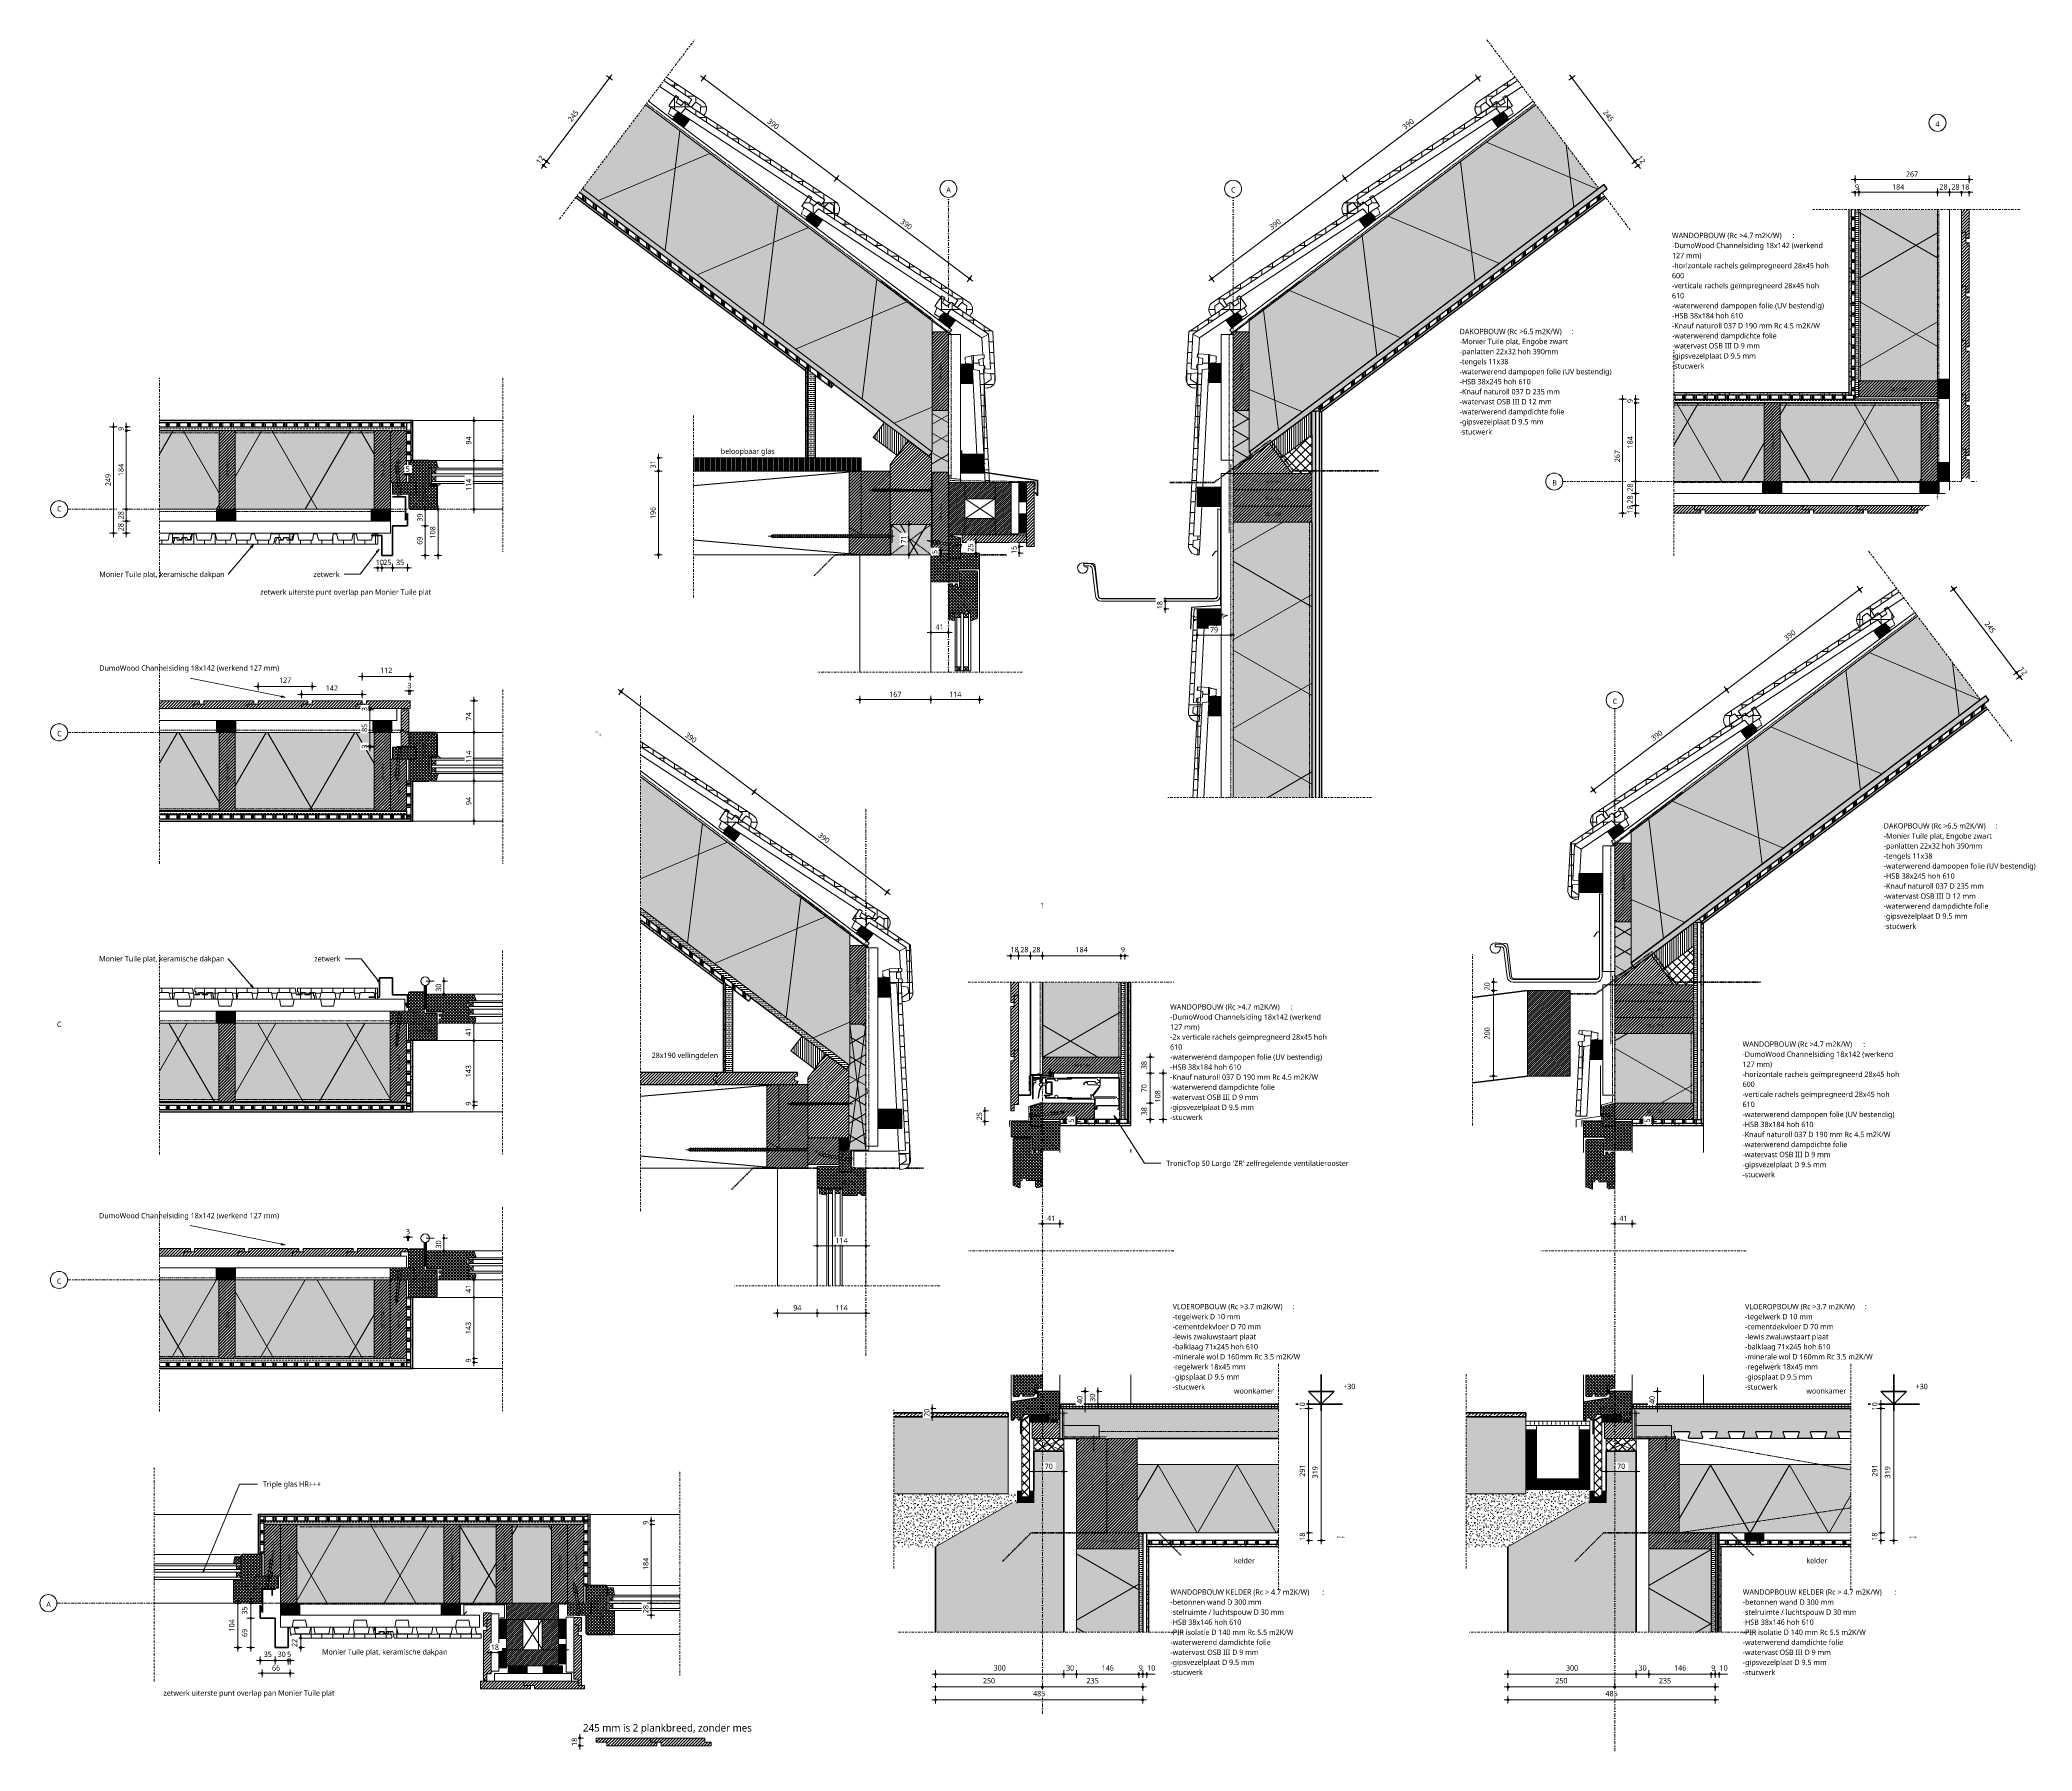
# Model space of a CAD drawing. Header units: millimetres. Extents: x 2927 to 18500, y -7154 to 6447.
# Drawn here: x 3889 to 8554, y -2749 to 1256 of the extents above; entities that cross this region are included whole.
import ezdxf

# ---------------------------------------------------------------- set-up
doc = ezdxf.new("R2010")
doc.units = ezdxf.units.MM
for name, pattern in [('MV_center', [15, 6, -3, 3, -3]), ('MV_hartlijn_staal', [6.6, 5, -0.8, 0, -0.8]), ('MV_hidden', [3.75, 2.5, -1.25]), ('MV_stramien', [16, 8, -4, 0, -4])]:
    doc.linetypes.add(name, pattern=pattern)
for name, color, linetype, lineweight in [('A-ANNO-DIMS', 211, 'Continuous', 13), ('A-ANNO-DIMS-5', 211, 'Continuous', 13), ('A-ANNO-NOTE', 131, 'Continuous', 18), ('A-DETL', 90, 'Continuous', 13), ('A-DETL-GENF', 92, 'Continuous', 18), ('A-DETL-MEDM', 33, 'Continuous', 18), ('G-ANNO-TEXT', 231, 'Continuous', 13)]:
    doc.layers.add(name, color=color, linetype=linetype, lineweight=lineweight)
doc.styles.add('Segoe UI', font='segoeui.ttf', dxfattribs={"height": 7.5})
doc.styles.add('Segoe UI_1', font='segoeui.ttf', dxfattribs={"height": 4})
doc.styles.add('Segoe UI_3', font='segoeui.ttf', dxfattribs={"height": 12.5})
doc.styles.add('Segoe UI_4', font='segoeui.ttf', dxfattribs={"height": 17.5})
doc.styles.add('Segoe UI_B', font='segoeui.ttf', dxfattribs={"height": 12.5})
doc.dimstyles.new('2_5_mm', dxfattribs={"dimscale": 304.8, "dimtxt": 13.092049, "dimasz": 0.016404, "dimexe": 0.029528, "dimexo": 0.0625, "dimgap": 0.014764, "dimtad": 1, "dimdec": 0, "dimzin": 0, "dimdsep": 46, "dimtxsty": 'Segoe UI_3', "dimblk1": 'DOTBLANK', "dimblk2": 'DOTBLANK', "dimsah": 1, "dimcen": 0.09, "dimdle": 0.029528, "dimazin": 0, "dimtfac": 1, "dimtdec": 4, "dimtix": 1, "dimtmove": 0, "dimatfit": 3, "dimfxl": 0.029528, "dimfxlon": 1, "dimtvp": 1, "dimtfill": 1, "dimtolj": 1, "dimtzin": 0, "dimarcsym": 2})
doc.dimstyles.new('2_5_mm_2', dxfattribs={"dimscale": 304.8, "dimtxt": 13.092049, "dimasz": 0.016404, "dimexe": 0.029528, "dimexo": 0.0625, "dimgap": 0.014764, "dimtad": 1, "dimdec": 0, "dimzin": 0, "dimdsep": 46, "dimtxsty": 'Segoe UI_3', "dimblk1": 'DOTBLANK', "dimblk2": 'DOTBLANK', "dimsah": 1, "dimcen": 0.09, "dimdle": 0.029528, "dimazin": 0, "dimtfac": 1, "dimtdec": 4, "dimtix": 1, "dimtmove": 1, "dimatfit": 3, "dimfxl": 0.029528, "dimfxlon": 1, "dimtvp": 1, "dimtfill": 1, "dimtolj": 1, "dimtzin": 0, "dimarcsym": 2})
doc.dimstyles.new('2_5_mm_controle', dxfattribs={"dimscale": 304.8, "dimtxt": 13.092049, "dimasz": 0.016404, "dimexe": 0.029528, "dimexo": 0.0625, "dimgap": 0.008202, "dimtad": 1, "dimdec": 0, "dimzin": 0, "dimdsep": 46, "dimtxsty": 'Segoe UI_3', "dimblk1": 'DOTBLANK', "dimblk2": 'DOTBLANK', "dimsah": 1, "dimcen": 0.09, "dimdle": 0.029528, "dimazin": 0, "dimtfac": 1, "dimtdec": 4, "dimtix": 1, "dimtmove": 0, "dimatfit": 3, "dimfxl": 0.029528, "dimfxlon": 1, "dimtvp": 1, "dimtfill": 1, "dimtolj": 1, "dimtzin": 0, "dimarcsym": 2})
doc.dimstyles.new('2_5_mm_zonder_komma', dxfattribs={"dimscale": 304.8, "dimtxt": 13.092049, "dimasz": 0.016404, "dimexe": 0.029528, "dimexo": 0.0625, "dimgap": 0.008202, "dimtad": 1, "dimdec": 0, "dimdsep": 46, "dimtxsty": 'Segoe UI_3', "dimblk1": 'DOTBLANK', "dimblk2": 'DOTBLANK', "dimsah": 1, "dimcen": 0.09, "dimdle": 0.029528, "dimazin": 0, "dimtfac": 1, "dimtdec": 4, "dimtix": 1, "dimtmove": 0, "dimatfit": 3, "dimfxl": 0.029528, "dimfxlon": 1, "dimtvp": 1, "dimtfill": 1, "dimtolj": 1, "dimtzin": 0, "dimarcsym": 2})
pattern_1 = [(60, (-2126.39, 181.76), (-155.885, 90), []), (120, (-2126.39, 181.76), (-155.885, -90), [])]
pattern_2 = [(0, (0, 0), (20.32, 5.08), [1.676, -13.564, 1.676, -13.564, -81.28]), (0, (0, 0), (20.32, 5.08), [-30.48, 1.676, -28.804, 1.676, -13.564, -35.56]), (0, (0, 0), (20.32, 5.08), [-76.2, 1.676, -8.484, 1.676, -23.724]), (120, (7.62, 2.54), (-14.559409, 15.0576362), [1.676, -13.564, 1.676, -13.564, -81.28]), (120, (7.62, 2.54), (-14.559409, 15.0576362), [-30.48, 1.676, -28.804, 1.676, -13.564, -35.56]), (120, (7.62, 2.54), (-14.559409, 15.0576362), [-76.2, 1.676, -8.484, 1.676, -23.724]), (240, (10.16, 12.7), (-5.760591, -20.1376362), [1.676, -13.564, 1.676, -13.564, -81.28]), (240, (10.16, 12.7), (-5.760591, -20.1376362), [-30.48, 1.676, -28.804, 1.676, -13.564, -35.56]), (240, (10.16, 12.7), (-5.760591, -20.1376362), [-76.2, 1.676, -8.484, 1.676, -23.724])]
pattern_3 = [(0, (0, 0), (0, 9.476), []), (0, (0, 4.738), (0, 9.476), [4.738, -2.369])]
pattern_4 = [(90, (10, 0), (-25, 1e-15), []), (90, (12.5, 0), (-25, 1e-15), []), (90, (15, 0), (-25, 1e-15), []), (90, (17.5, 0), (-25, 1e-15), [])]
pattern_5 = [(45, (0, 0), (-3.535534, 3.535534), [])]
pattern_6 = [(0, (0, 10), (0, 25), []), (0, (0, 12.5), (0, 25), []), (0, (0, 15), (0, 25), []), (0, (0, 17.5), (0, 25), [])]
pattern_7 = [(300, (-2126.39, -181.76), (-155.885, -90), []), (240, (-2126.39, -181.76), (-155.885, 90), [])]
pattern_8 = [(45, (0, 0), (-3.535534, 3.535534), []), (135, (0, 0), (-3.535534, -3.535534), [])]
pattern_9 = [(120, (0, 0), (-11.2583, -6.5), [])]
pattern_10 = [(120, (7.5, 0), (-11.2583, -6.5), [])]
pattern_11 = [(45, (0, 0), (-2.4748737, 2.4748737), [])]
pattern_12 = [(60, (-2360.91, 160.98), (-138.564, 80), []), (120, (-2360.91, 160.98), (-138.564, -80), [])]
pattern_13 = [(45, (0, 0), (-10.606602, 10.606602), []), (135, (0, 0), (-10.606602, -10.606602), [])]
pattern_14 = [(0, (0, 0), (0, 7.5), []), (90, (0, 0), (-7.5, 5e-16), [])]
pattern_15 = [(45, (0, 0), (-8.531243, 8.531243), []), (45, (8.531, 0), (-8.531243, 8.531243), [6.033, -3.016])]
pattern_16 = [(0, (0, 0), (0, 25), []), (90, (0, 0), (-25, 1e-15), [])]
pattern_17 = [(90, (0, 0), (-5, 3e-16), [])]
pattern_18 = [(60, (-7106.72, 250.62), (-216.506, 125), []), (120, (-7106.72, 250.62), (-216.506, -125), [])]
pattern_19 = [(300, (0, 0), (-34.641, -20), []), (240, (0, 0), (-34.641, 20), [])]
pattern_20 = [(300, (-7106.72, -250.62), (-216.506, -125), []), (240, (-7106.72, -250.62), (-216.506, 125), [])]

# ---------------------------------------------------------------- blocks, each defined once
blk = doc.blocks.new('42 isolatie - Type 1-3769600-Details Domera')
at = {"layer": 'A-DETL-GENF'}
h = blk.add_hatch(color=256, dxfattribs=at)
h.paths.add_polyline_path([(627.3, 0.8), (627.3, 184.8), (297.3, 184.8), (297.3, 0.8), (623.8, 0.8)])
h.paths.add_polyline_path([(255.8, 0.8), (259.3, 0.8), (259.3, 184.8), (48.4, 184.8), (48.4, 0.8)])
at = {"layer": 'A-DETL-GENF', "lineweight": 13}
h = blk.add_hatch(dxfattribs=at)
h.set_pattern_fill('FP_24', color=256, style=0, pattern_type=2)
h.set_pattern_definition(pattern_1)
h.paths.add_polyline_path([(627.3, 0.8), (627.3, 184.8), (297.3, 184.8), (297.3, 0.8), (623.8, 0.8)])
h.paths.add_polyline_path([(255.8, 0.8), (259.3, 0.8), (259.3, 184.8), (48.4, 184.8), (48.4, 0.8)])
at = {"layer": 'A-DETL-GENF'}
for p, q in [((259.3, 184.8), (48.4, 184.8)), ((627.3, 184.8), (297.3, 184.8)), ((48.4, 0.8), (255.8, 0.8)), ((48.4, 0.8), (255.8, 0.8)), ((255.8, 0.8), (259.3, 0.8)), ((259.3, 0.8), (262.1, 0.8)), ((262.1, 0.8), (294.4, 0.8)), ((294.4, 0.8), (297.3, 0.8)), ((297.3, 0.8), (300.8, 0.8)), ((300.8, 0.8), (623.8, 0.8)), ((300.8, 0.8), (623.8, 0.8))]:
    blk.add_line(p, q, dxfattribs=at)
blk = doc.blocks.new('00 hout_rechthoekig_sls - SLS 38x184-V88-Details Domera')
at = {"layer": 'A-DETL-GENF'}
blk.add_hatch(color=256, dxfattribs=at).paths.add_polyline_path([(0, 2.8), (2.8, 0), (181.2, 0), (184, 2.8), (184, 35.2), (181.2, 38), (2.8, 38), (0, 35.2)])
at = {"layer": 'A-DETL-MEDM', "lineweight": 13}
h = blk.add_hatch(dxfattribs=at)
h.set_pattern_fill('FP_137', color=256, style=0, pattern_type=2)
h.set_pattern_definition([(315, (-222.572, 8331.993), (3.535534, 3.535534), [])])
h.paths.add_polyline_path([(0, 2.8), (2.8, 0), (181.2, 0), (184, 2.8), (184, 35.2), (181.2, 38), (2.8, 38), (0, 35.2)])
at = {"layer": 'A-DETL-MEDM'}
for p, q in [((0, 35.2), (2.8, 38)), ((0, 35.2), (2.8, 38)), ((2.8, 0), (0, 2.8)), ((2.8, 0), (0, 2.8)), ((2.8, 38), (181.2, 38)), ((45, 0), (181.2, 0)), ((181.2, 38), (184, 35.2)), ((181.2, 38), (184, 35.2)), ((184, 2.8), (181.2, 0)), ((181.2, 0), (184, 2.8)), ((184, 35.2), (184, 2.8))]:
    blk.add_line(p, q, dxfattribs=at)
blk = doc.blocks.new('00 hout_rechthoekig_sls - Vuren Gewolmaniseerd 28x45-V89-Details Domera')
at = {"layer": 'A-DETL-GENF', "lineweight": 13}
blk.add_hatch(color=256, dxfattribs=at).paths.add_polyline_path([(41.5, 0), (45, 0), (45, 28), (0, 28), (0, 0), (38.7, 0)])
at = {"layer": 'A-DETL-MEDM', "lineweight": 13}
h = blk.add_hatch(dxfattribs=at)
h.set_pattern_fill('FP_138', color=256, style=0, pattern_type=2)
h.set_pattern_definition([(45, (-7922.493, -194.572), (-3.535534, 3.535534), [])])
h.paths.add_polyline_path([(41.5, 0), (45, 0), (45, 28), (0, 28), (0, 0), (38.7, 0)])
at = {"layer": 'A-DETL-MEDM'}
for p, q in [((3.5, 28), (0, 28)), ((0, 28), (0, 0)), ((3.5, 28), (0, 28)), ((0, 0), (45, 0)), ((6.3, 28), (3.5, 28)), ((6.3, 28), (3.5, 28)), ((38.7, 28), (6.3, 28)), ((38.7, 28), (6.3, 28)), ((41.5, 28), (38.7, 28)), ((41.5, 28), (38.7, 28)), ((45, 28), (41.5, 28)), ((45, 28), (41.5, 28)), ((45, 0), (45, 28)), ((45, 0), (45, 28)), ((45, 0), (45, 28))]:
    blk.add_line(p, q, dxfattribs=at)
blk = doc.blocks.new('00 hout_rechthoekig_sls - SLS 38x184-V90-Details Domera')
at = {"layer": 'A-DETL-GENF'}
blk.add_hatch(color=256, dxfattribs=at).paths.add_polyline_path([(181.2, 0), (184, 2.8), (184, 35.2), (181.2, 37.9), (2.8, 37.9), (0, 35.2), (0, 2.8), (2.8, 0), (83.1, 0)])
at = {"layer": 'A-DETL-MEDM', "lineweight": 13}
h = blk.add_hatch(dxfattribs=at)
h.set_pattern_fill('FP_139', color=256, style=0, pattern_type=2)
h.set_pattern_definition([(45, (-8147.993, -420.572), (-3.535534, 3.535534), [])])
h.paths.add_polyline_path([(181.2, 0), (184, 2.8), (184, 35.2), (181.2, 37.9), (2.8, 37.9), (0, 35.2), (0, 2.8), (2.8, 0), (83.1, 0)])
at = {"layer": 'A-DETL-MEDM'}
for p, q in [((0, 35.2), (2.8, 37.9)), ((0, 35.2), (2.8, 37.9)), ((2.8, 0), (0, 2.8)), ((2.8, 0), (0, 2.8)), ((2.8, 0), (181.2, 0)), ((181.2, 37.9), (184, 35.2)), ((181.2, 37.9), (184, 35.2)), ((184, 2.8), (181.2, 0)), ((181.2, 0), (184, 2.8))]:
    blk.add_line(p, q, dxfattribs=at)
blk = doc.blocks.new('42 isolatie - Type 1-3769601-Details Domera')
at = {"layer": 'A-DETL-GENF'}
blk.add_hatch(color=256, dxfattribs=at).paths.add_polyline_path([(415.3, 184.8), (14.7, 184.8), (14.7, 0.8), (415.3, 0.8), (415.3, 83.9)])
at = {"layer": 'A-DETL-GENF', "lineweight": 13}
h = blk.add_hatch(dxfattribs=at)
h.set_pattern_fill('FP_24', color=256, style=0, pattern_type=2)
h.set_pattern_definition(pattern_1)
h.paths.add_polyline_path([(415.3, 184.8), (14.7, 184.8), (14.7, 0.8), (415.3, 0.8), (415.3, 83.9)])
at = {"layer": 'A-DETL-GENF'}
for p, q in [((411.7, 184.8), (14.7, 184.8)), ((411.7, 184.8), (14.7, 184.8)), ((415.3, 184.8), (411.7, 184.8)), ((415.3, 0.8), (415.3, 184.8)), ((415.3, 0.8), (415.3, 184.8)), ((14.7, 0.8), (415.3, 0.8)), ((14.7, 0.8), (415.3, 0.8))]:
    blk.add_line(p, q, dxfattribs=at)
blk = doc.blocks.new('00 hout_rechthoekig_sls - Vuren Gewolmaniseerd 28x45-V91-Details Domera')
at = {"layer": 'A-DETL-GENF', "lineweight": 13}
blk.add_hatch(color=256, dxfattribs=at).paths.add_polyline_path([(0, 0), (45, 0), (45, 28), (0, 28)])
at = {"layer": 'A-DETL-MEDM', "lineweight": 13}
h = blk.add_hatch(dxfattribs=at)
h.set_pattern_fill('FP_140', color=256, style=0, pattern_type=2)
h.set_pattern_definition([(315, (-417.072, 8359.993), (3.535534, 3.535534), [])])
h.paths.add_polyline_path([(0, 0), (45, 0), (45, 28), (0, 28)])
at = {"layer": 'A-DETL-MEDM'}
for p, q in [((45, 28), (0, 28)), ((0, 28), (0, 0)), ((45, 28), (0, 28)), ((0, 0), (45, 0)), ((45, 0), (45, 28)), ((45, 0), (45, 28)), ((45, 0), (45, 28))]:
    blk.add_line(p, q, dxfattribs=at)
blk = doc.blocks.new('00 hout_rechthoekig_sls - Vuren Gewolmaniseerd 28x45-V92-Details Domera')
at = {"layer": 'A-DETL-GENF', "lineweight": 13}
blk.add_hatch(color=256, dxfattribs=at).paths.add_polyline_path([(0, 24.5), (0, 0), (45, 0), (45, 28), (0, 28)])
at = {"layer": 'A-DETL-MEDM', "lineweight": 13}
h = blk.add_hatch(dxfattribs=at)
h.set_pattern_fill('FP_141', color=256, style=0, pattern_type=2)
h.set_pattern_definition([(315, (-222.572, 8359.993), (3.535534, 3.535534), [])])
h.paths.add_polyline_path([(0, 24.5), (0, 0), (45, 0), (45, 28), (0, 28)])
at = {"layer": 'A-DETL-MEDM'}
for p, q in [((45, 28), (0, 28)), ((0, 28), (0, 24.5)), ((45, 28), (0, 28)), ((0, 24.5), (0, 0)), ((0, 0), (45, 0)), ((45, 0), (45, 28)), ((45, 0), (45, 28)), ((45, 0), (45, 28))]:
    blk.add_line(p, q, dxfattribs=at)
blk = doc.blocks.new('00 hout_rechthoekig_sls - Vuren Gewolmaniseerd 28x45-V93-Details Domera')
at = {"layer": 'A-DETL-GENF', "lineweight": 13}
blk.add_hatch(color=256, dxfattribs=at).paths.add_polyline_path([(45, 0), (45, 28), (0, 28), (0, 0)])
at = {"layer": 'A-DETL-MEDM', "lineweight": 13}
h = blk.add_hatch(dxfattribs=at)
h.set_pattern_fill('FP_142', color=256, style=0, pattern_type=2)
h.set_pattern_definition([(45, (-8290.493, -194.572), (-3.535534, 3.535534), [])])
h.paths.add_polyline_path([(45, 0), (45, 28), (0, 28), (0, 0)])
at = {"layer": 'A-DETL-MEDM'}
for p, q in [((45, 28), (0, 28)), ((0, 28), (0, 0)), ((45, 28), (0, 28)), ((0, 0), (45, 0)), ((45, 0), (45, 28)), ((45, 0), (45, 28)), ((45, 0), (45, 28))]:
    blk.add_line(p, q, dxfattribs=at)
blk = doc.blocks.new('NLRS_00_DI_maskeer - Type 1-4234580-Details Domera')
at = {"layer": 'A-DETL-GENF', "linetype": 'MV_center'}
blk.add_line((-100, 0), (381.5, 0), dxfattribs=at)
blk = doc.blocks.new('00 hout_rechthoekig_sls - SLS 38x184-V94-Details Domera')
at = {"layer": 'A-DETL-GENF'}
blk.add_hatch(color=256, dxfattribs=at).paths.add_polyline_path([(0, 8.2), (0, 2.8), (2.8, 0), (181.2, 0), (184, 2.8), (184, 35.2), (181.2, 38), (2.8, 38), (0, 35.2)])
at = {"layer": 'A-DETL-MEDM', "lineweight": 13}
h = blk.add_hatch(dxfattribs=at)
h.set_pattern_fill('FP_143', color=256, style=0, pattern_type=2)
h.set_pattern_definition([(315, (-222.572, 7963.993), (3.535534, 3.535534), [])])
h.paths.add_polyline_path([(0, 8.2), (0, 2.8), (2.8, 0), (181.2, 0), (184, 2.8), (184, 35.2), (181.2, 38), (2.8, 38), (0, 35.2)])
at = {"layer": 'A-DETL-MEDM'}
for p, q in [((0, 35.2), (2.8, 38)), ((0, 35.2), (2.8, 38)), ((0, 2.8), (0, 35.2)), ((2.8, 0), (0, 2.8)), ((2.8, 0), (0, 2.8)), ((2.8, 38), (181.2, 38)), ((2.8, 0), (181.2, 0)), ((181.2, 38), (184, 35.2)), ((181.2, 38), (184, 35.2)), ((184, 2.8), (181.2, 0)), ((181.2, 0), (184, 2.8)), ((184, 35.2), (184, 2.8))]:
    blk.add_line(p, q, dxfattribs=at)
blk = doc.blocks.new('NLRS_00_DI_maskeer - Type 1-4234581-Details Domera')
at = {"layer": 'A-DETL-GENF', "linetype": 'MV_center'}
blk.add_line((-100, 0), (386.7, 0), dxfattribs=at)
blk = doc.blocks.new('42 isolatie - Type 1-3769602-Details Domera')
at = {"layer": 'A-DETL-GENF'}
h = blk.add_hatch(color=256, dxfattribs=at)
h.paths.add_polyline_path([(255.1, -184.8), (618.3, -184.8), (618.3, -0.8), (255.1, -0.8), (255.1, -182)])
h.paths.add_polyline_path([(77.8, -184.8), (217.1, -184.8), (217.1, -0.8), (77.8, -0.8), (77.8, -182)])
at = {"layer": 'A-DETL-GENF', "lineweight": 13}
h = blk.add_hatch(dxfattribs=at)
h.set_pattern_fill('FP_11', color=256, style=0, pattern_type=2)
h.set_pattern_definition(pattern_7)
h.paths.add_polyline_path([(255.1, -184.8), (618.3, -184.8), (618.3, -0.8), (255.1, -0.8), (255.1, -182)])
h.paths.add_polyline_path([(77.8, -184.8), (217.1, -184.8), (217.1, -0.8), (77.8, -0.8), (77.8, -182)])
at = {"layer": 'A-DETL-GENF'}
for p, q in [((211.1, -0.8), (77.8, -0.8)), ((211.1, -0.8), (77.8, -0.8)), ((618.3, -0.8), (256.1, -0.8)), ((618.3, -0.8), (256.1, -0.8)), ((618.3, -3.6), (618.3, -0.8)), ((618.3, -182), (618.3, -3.6)), ((77.8, -184.8), (217.1, -184.8)), ((255.1, -184.8), (618.3, -184.8)), ((618.3, -184.8), (618.3, -182))]:
    blk.add_line(p, q, dxfattribs=at)
blk = doc.blocks.new('00 hout_rechthoekig_sls - SLS 38x184-V95-Details Domera')
at = {"layer": 'A-DETL-GENF'}
blk.add_hatch(color=256, dxfattribs=at).paths.add_polyline_path([(184, -2.8), (181.2, 0), (2.8, 0), (0, -2.8), (0, -35.2), (2.8, -38), (181.2, -38), (184, -35.2)])
at = {"layer": 'A-DETL-MEDM', "lineweight": 13}
h = blk.add_hatch(dxfattribs=at)
h.set_pattern_fill('FP_145', color=256, style=0, pattern_type=2)
h.set_pattern_definition([(135, (-1044.883, -4346.581), (-3.535534, -3.535534), [])])
h.paths.add_polyline_path([(184, -2.8), (181.2, 0), (2.8, 0), (0, -2.8), (0, -35.2), (2.8, -38), (181.2, -38), (184, -35.2)])
at = {"layer": 'A-DETL-MEDM'}
for p, q in [((0, -2.8), (2.8, 0)), ((2.8, 0), (0, -2.8)), ((2.8, 0), (181.2, 0)), ((181.2, 0), (184, -2.8)), ((2.8, -38), (0, -35.2)), ((0, -35.2), (2.8, -38)), ((2.8, -38), (181.2, -38)), ((181.2, 0), (184, -2.8)), ((184, -35.2), (181.2, -38)), ((181.2, -38), (184, -35.2)), ((184, -35.2), (184, -2.8))]:
    blk.add_line(p, q, dxfattribs=at)
blk = doc.blocks.new('00 hout_rechthoekig_sls - SLS 38x184-V96-Details Domera')
at = {"layer": 'A-DETL-GENF'}
blk.add_hatch(color=256, dxfattribs=at).paths.add_polyline_path([(184, -2.8), (181.2, 0), (2.8, 0), (0, -2.8), (0, -35.2), (2.8, -38), (181.2, -38), (184, -35.2)])
at = {"layer": 'A-DETL-MEDM', "lineweight": 13}
h = blk.add_hatch(dxfattribs=at)
h.set_pattern_fill('FP_146', color=256, style=0, pattern_type=2)
h.set_pattern_definition([(135, (-1044.883, -4747.831), (-3.535534, -3.535534), [])])
h.paths.add_polyline_path([(184, -2.8), (181.2, 0), (2.8, 0), (0, -2.8), (0, -35.2), (2.8, -38), (181.2, -38), (184, -35.2)])
at = {"layer": 'A-DETL-MEDM'}
for p, q in [((0, -2.8), (2.8, 0)), ((2.8, 0), (0, -2.8)), ((2.8, 0), (181.2, 0)), ((181.2, 0), (184, -2.8)), ((2.8, -38), (0, -35.2)), ((0, -35.2), (2.8, -38)), ((2.8, -38), (181.2, -38)), ((181.2, 0), (184, -2.8)), ((184, -35.2), (181.2, -38)), ((181.2, -38), (184, -35.2)), ((184, -35.2), (184, -2.8))]:
    blk.add_line(p, q, dxfattribs=at)
blk = doc.blocks.new('00 hout_rechthoekig_sls - Vuren Gewolmaniseerd 28x45-V97-Details Domera')
at = {"layer": 'A-DETL-GENF', "lineweight": 13}
blk.add_hatch(color=256, dxfattribs=at).paths.add_polyline_path([(0, -28), (45, -28), (45, 0), (0, 0), (0, -3.5)])
at = {"layer": 'A-DETL-MEDM', "lineweight": 13}
h = blk.add_hatch(dxfattribs=at)
h.set_pattern_fill('FP_147', color=256, style=0, pattern_type=2)
h.set_pattern_definition([(45, (-4302.581, 1016.883), (-3.535534, 3.535534), [])])
h.paths.add_polyline_path([(0, -28), (45, -28), (45, 0), (0, 0), (0, -3.5)])
at = {"layer": 'A-DETL-MEDM'}
for p, q in [((0, 0), (45, 0)), ((0, -28), (0, 0)), ((45, 0), (45, -28)), ((45, 0), (45, -28)), ((45, 0), (45, -28)), ((45, -28), (0, -28)), ((45, -28), (0, -28))]:
    blk.add_line(p, q, dxfattribs=at)
blk = doc.blocks.new('28 schroef - 5_0x80-3186763-Details Domera')
at = {"layer": 'A-DETL-GENF', "lineweight": 13}
h = blk.add_hatch(dxfattribs=at)
h.set_pattern_fill('FP_90', color=256, style=0, pattern_type=2)
h.set_pattern_definition(pattern_9)
h.paths.add_polyline_path([(70, -6), (70, 6), (50, 6), (50, -6)])
h = blk.add_hatch(dxfattribs=at)
h.set_pattern_fill('FP_91', color=256, style=0, pattern_type=2)
h.set_pattern_definition(pattern_10)
h.paths.add_polyline_path([(70, -6), (70, 6), (50, 6), (50, -6)])
for p, q in [((0, 6), (0, -6)), ((5, 2.5), (0, 6)), ((70, 2.5), (5, 2.5)), ((80, 0), (70, 2.5)), ((0, -6), (5, -2.5)), ((5, -2.5), (70, -2.5)), ((70, -2.5), (80, 0))]:
    blk.add_line(p, q, dxfattribs=at)
blk = doc.blocks.new('42 isolatie - Type 1-V98-Details Domera')
at = {"layer": 'A-DETL-GENF'}
h = blk.add_hatch(color=256, dxfattribs=at)
h.paths.add_polyline_path([(217.1, -184.8), (217.1, -0.8), (77.8, -0.8), (77.8, -184.8)])
h.paths.add_polyline_path([(255.1, -184.8), (580.3, -184.8), (580.3, -0.8), (255.1, -0.8), (255.1, -182)])
at = {"layer": 'A-DETL-GENF', "lineweight": 13}
h = blk.add_hatch(dxfattribs=at)
h.set_pattern_fill('FP_11', color=256, style=0, pattern_type=2)
h.set_pattern_definition(pattern_7)
h.paths.add_polyline_path([(217.1, -184.8), (217.1, -0.8), (77.8, -0.8), (77.8, -184.8)])
h.paths.add_polyline_path([(255.1, -184.8), (580.3, -184.8), (580.3, -0.8), (255.1, -0.8), (255.1, -182)])
at = {"layer": 'A-DETL-GENF'}
for p, q in [((211.1, -0.8), (77.8, -0.8)), ((211.1, -0.8), (77.8, -0.8)), ((580.3, -0.8), (256.1, -0.8)), ((580.3, -0.8), (256.1, -0.8)), ((77.8, -184.8), (217.1, -184.8)), ((255.1, -184.8), (580.3, -184.8))]:
    blk.add_line(p, q, dxfattribs=at)
blk = doc.blocks.new('00 hout_rechthoekig_sls - SLS 38x184-V99-Details Domera')
at = {"layer": 'A-DETL-GENF'}
blk.add_hatch(color=256, dxfattribs=at).paths.add_polyline_path([(184, -2.8), (181.2, 0), (2.8, 0), (0, -2.8), (0, -35.2), (2.8, -38), (181.2, -38), (184, -35.2)])
at = {"layer": 'A-DETL-MEDM', "lineweight": 13}
h = blk.add_hatch(dxfattribs=at)
h.set_pattern_fill('FP_148', color=256, style=0, pattern_type=2)
h.set_pattern_definition([(135, (-1646.083, -4346.581), (-3.535534, -3.535534), [])])
h.paths.add_polyline_path([(184, -2.8), (181.2, 0), (2.8, 0), (0, -2.8), (0, -35.2), (2.8, -38), (181.2, -38), (184, -35.2)])
at = {"layer": 'A-DETL-MEDM'}
for p, q in [((0, -2.8), (2.8, 0)), ((2.8, 0), (0, -2.8)), ((2.8, 0), (181.2, 0)), ((181.2, 0), (184, -2.8)), ((2.8, -38), (0, -35.2)), ((0, -35.2), (2.8, -38)), ((2.8, -38), (181.2, -38)), ((181.2, 0), (184, -2.8)), ((184, -35.2), (181.2, -38)), ((181.2, -38), (184, -35.2)), ((184, -35.2), (184, -2.8))]:
    blk.add_line(p, q, dxfattribs=at)
blk = doc.blocks.new('00 hout_rechthoekig_sls - SLS 38x184-V100-Details Domera')
at = {"layer": 'A-DETL-GENF'}
blk.add_hatch(color=256, dxfattribs=at).paths.add_polyline_path([(184, -2.8), (181.2, 0), (2.8, 0), (0, -2.8), (0, -35.2), (2.8, -38), (181.2, -38), (184, -35.2)])
at = {"layer": 'A-DETL-MEDM', "lineweight": 13}
h = blk.add_hatch(dxfattribs=at)
h.set_pattern_fill('FP_149', color=256, style=0, pattern_type=2)
h.set_pattern_definition([(135, (-1646.083, -4747.831), (-3.535534, -3.535534), [])])
h.paths.add_polyline_path([(184, -2.8), (181.2, 0), (2.8, 0), (0, -2.8), (0, -35.2), (2.8, -38), (181.2, -38), (184, -35.2)])
at = {"layer": 'A-DETL-MEDM'}
for p, q in [((0, -2.8), (2.8, 0)), ((2.8, 0), (0, -2.8)), ((2.8, 0), (181.2, 0)), ((181.2, 0), (184, -2.8)), ((2.8, -38), (0, -35.2)), ((0, -35.2), (2.8, -38)), ((181.2, 0), (184, -2.8)), ((184, -35.2), (181.2, -38)), ((181.2, -38), (184, -35.2)), ((184, -35.2), (184, -2.8))]:
    blk.add_line(p, q, dxfattribs=at)
blk = doc.blocks.new('00 hout_rechthoekig_sls - Vuren Gewolmaniseerd 28x45-V101-Details Domera')
at = {"layer": 'A-DETL-GENF', "lineweight": 13}
blk.add_hatch(color=256, dxfattribs=at).paths.add_polyline_path([(0, -28), (45, -28), (45, 0), (0, 0)])
at = {"layer": 'A-DETL-MEDM', "lineweight": 13}
h = blk.add_hatch(dxfattribs=at)
h.set_pattern_fill('FP_150', color=256, style=0, pattern_type=2)
h.set_pattern_definition([(45, (-4302.581, 1618.083), (-3.535534, 3.535534), [])])
h.paths.add_polyline_path([(0, -28), (45, -28), (45, 0), (0, 0)])
at = {"layer": 'A-DETL-MEDM'}
for p, q in [((0, 0), (45, 0)), ((0, -28), (0, 0)), ((45, 0), (45, -28)), ((45, 0), (45, -28)), ((45, 0), (45, -28)), ((45, -28), (0, -28)), ((45, -28), (0, -28))]:
    blk.add_line(p, q, dxfattribs=at)
blk = doc.blocks.new('NLRS_00_DI_maskeer - Type 1-4234582-Details Domera')
at = {"layer": 'A-DETL-GENF', "linetype": 'MV_center'}
blk.add_line((367.5, 0), (-100, 0), dxfattribs=at)
blk = doc.blocks.new('00 hout_rechthoekig_sls - SLS 38x184-V102-Details Domera')
at = {"layer": 'A-DETL-GENF'}
blk.add_hatch(color=256, dxfattribs=at).paths.add_polyline_path([(184, -2.8), (181.2, 0), (2.8, 0), (0, -2.8), (0, -35.2), (2.8, -38), (181.2, -38), (184, -35.2)])
at = {"layer": 'A-DETL-MEDM', "lineweight": 13}
h = blk.add_hatch(dxfattribs=at)
h.set_pattern_fill('FP_151', color=256, style=0, pattern_type=2)
h.set_pattern_definition([(135, (-1646.083, -4709.831), (-3.535534, -3.535534), [])])
h.paths.add_polyline_path([(184, -2.8), (181.2, 0), (2.8, 0), (0, -2.8), (0, -35.2), (2.8, -38), (181.2, -38), (184, -35.2)])
at = {"layer": 'A-DETL-MEDM'}
for p, q in [((0, -2.8), (2.8, 0)), ((2.8, 0), (0, -2.8)), ((2.8, 0), (181.2, 0)), ((181.2, 0), (184, -2.8)), ((0, -2.8), (0, -35.2)), ((2.8, -38), (0, -35.2)), ((0, -35.2), (2.8, -38)), ((2.8, -38), (181.2, -38)), ((181.2, 0), (184, -2.8)), ((184, -35.2), (181.2, -38)), ((181.2, -38), (184, -35.2)), ((184, -35.2), (184, -2.8))]:
    blk.add_line(p, q, dxfattribs=at)
blk = doc.blocks.new('42 isolatie - Type 1-3769603-Details Domera')
at = {"layer": 'A-DETL-GENF'}
h = blk.add_hatch(color=256, dxfattribs=at)
h.paths.add_polyline_path([(596.5, 0.8), (596.5, 184.8), (505, 184.8), (505, 0.8), (574.5, 0.8)])
h.paths.add_polyline_path([(344.5, 0.8), (344.5, 184.8), (0.3, 184.8), (0.3, 0.8), (338.5, 0.8)])
h.paths.add_polyline_path([(467, 0.8), (467, 184.8), (382.5, 184.8), (382.5, 0.8), (436.9, 0.8)])
at = {"layer": 'A-DETL-GENF', "lineweight": 13}
h = blk.add_hatch(dxfattribs=at)
h.set_pattern_fill('FP_24', color=256, style=0, pattern_type=2)
h.set_pattern_definition(pattern_1)
h.paths.add_polyline_path([(596.5, 0.8), (596.5, 184.8), (505, 184.8), (505, 0.8), (574.5, 0.8)])
h.paths.add_polyline_path([(344.5, 0.8), (344.5, 184.8), (0.3, 184.8), (0.3, 0.8), (338.5, 0.8)])
h.paths.add_polyline_path([(467, 0.8), (467, 184.8), (382.5, 184.8), (382.5, 0.8), (436.9, 0.8)])
at = {"layer": 'A-DETL-GENF'}
for p, q in [((344.5, 184.8), (0.3, 184.8)), ((0.3, 184.8), (0.3, 182)), ((0.3, 182), (0.3, 3.6)), ((467, 184.8), (382.5, 184.8)), ((596.5, 184.8), (505, 184.8)), ((0.3, 3.6), (0.3, 0.8)), ((7.3, 0.8), (338.5, 0.8)), ((7.3, 0.8), (338.5, 0.8)), ((338.5, 0.8), (344.5, 0.8)), ((344.5, 0.8), (347.3, 0.8)), ((347.3, 0.8), (379.6, 0.8)), ((379.6, 0.8), (382.5, 0.8)), ((382.5, 0.8), (383.5, 0.8)), ((383.5, 0.8), (467, 0.8)), ((383.5, 0.8), (467, 0.8))]:
    blk.add_line(p, q, dxfattribs=at)
blk = doc.blocks.new('00 hout_rechthoekig_sls - SLS 38x184-V103-Details Domera')
at = {"layer": 'A-DETL-GENF'}
blk.add_hatch(color=256, dxfattribs=at).paths.add_polyline_path([(0, 2.8), (2.8, 0), (181.2, 0), (184, 2.8), (184, 35.2), (181.2, 38), (2.8, 38), (0, 35.2), (0, 21.1)])
at = {"layer": 'A-DETL-MEDM', "lineweight": 13}
h = blk.add_hatch(dxfattribs=at)
h.set_pattern_fill('FP_152', color=256, style=0, pattern_type=2)
h.set_pattern_definition([(315, (2402.581, 5124.952), (3.535534, 3.535534), [])])
h.paths.add_polyline_path([(0, 2.8), (2.8, 0), (181.2, 0), (184, 2.8), (184, 35.2), (181.2, 38), (2.8, 38), (0, 35.2), (0, 21.1)])
at = {"layer": 'A-DETL-MEDM'}
for p, q in [((0, 35.2), (2.8, 38)), ((0, 35.2), (2.8, 38)), ((0, 2.8), (0, 21.1)), ((2.8, 0), (0, 2.8)), ((2.8, 0), (0, 2.8)), ((2.8, 38), (181.2, 38)), ((181.2, 38), (184, 35.2)), ((181.2, 38), (184, 35.2)), ((184, 2.8), (181.2, 0)), ((181.2, 0), (184, 2.8)), ((184, 35.2), (184, 2.8))]:
    blk.add_line(p, q, dxfattribs=at)
blk = doc.blocks.new('00 hout_rechthoekig_sls - Vuren Gewolmaniseerd 28x45-V104-Details Domera')
at = {"layer": 'A-DETL-GENF', "lineweight": 13}
blk.add_hatch(color=256, dxfattribs=at).paths.add_polyline_path([(6, 0), (45, 0), (45, 28), (0, 28), (0, 0)])
at = {"layer": 'A-DETL-MEDM', "lineweight": 13}
h = blk.add_hatch(dxfattribs=at)
h.set_pattern_fill('FP_153', color=256, style=0, pattern_type=2)
h.set_pattern_definition([(45, (-4828.952, 2430.581), (-3.535534, 3.535534), [])])
h.paths.add_polyline_path([(6, 0), (45, 0), (45, 28), (0, 28), (0, 0)])
at = {"layer": 'A-DETL-MEDM'}
for p, q in [((6, 28), (0, 28)), ((0, 28), (0, 0)), ((6, 28), (0, 28)), ((0, 0), (45, 0)), ((8.8, 28), (6, 28)), ((8.8, 28), (6, 28)), ((41.2, 28), (8.8, 28)), ((41.2, 28), (8.8, 28)), ((44, 28), (41.2, 28)), ((44, 28), (41.2, 28)), ((45, 28), (44, 28)), ((45, 28), (44, 28)), ((45, 0), (45, 28)), ((45, 0), (45, 28)), ((45, 0), (45, 28))]:
    blk.add_line(p, q, dxfattribs=at)
blk = doc.blocks.new('31 dubbel_glas1 - Type 1-3237992-Details Domera')
at = {"layer": 'A-DETL-GENF', "lineweight": 13}
for p, q in [((202.5, 0), (0, 0)), ((202.5, -5), (0, -5)), ((0, -5), (10, -17)), ((0, -17), (10, -5)), ((0, -17), (202.5, -17)), ((0, -23), (202.5, -23)), ((0, -23), (10, -32.2)), ((0, -32.2), (10, -23)), ((0, -32.2), (202.5, -32.2)), ((10, -17), (10, -5)), ((10, -35), (10, -23)), ((17, -36.2), (202.5, -36.2))]:
    blk.add_line(p, q, dxfattribs=at)
blk = doc.blocks.new('00 hout_rechthoekig_sls - SLS 38x121-V105-Details Domera')
at = {"layer": 'A-DETL-GENF'}
blk.add_hatch(color=256, dxfattribs=at).paths.add_polyline_path([(0, 2.8), (2.8, 0), (118.2, 0), (121, 2.8), (121, 35.2), (118.2, 38), (2.8, 38), (0, 35.2), (0, 5)])
at = {"layer": 'A-DETL-MEDM', "lineweight": 13}
h = blk.add_hatch(dxfattribs=at)
h.set_pattern_fill('FP_154', color=256, style=0, pattern_type=2)
h.set_pattern_definition([(315, (2339.581, 4452.776), (3.535534, 3.535534), [])])
h.paths.add_polyline_path([(0, 2.8), (2.8, 0), (118.2, 0), (121, 2.8), (121, 35.2), (118.2, 38), (2.8, 38), (0, 35.2), (0, 5)])
at = {"layer": 'A-DETL-MEDM'}
for p, q in [((0, 35.2), (2.8, 38)), ((0, 35.2), (2.8, 38)), ((0, 2.8), (0, 5)), ((2.8, 0), (0, 2.8)), ((2.8, 0), (0, 2.8)), ((2.8, 38), (53, 38)), ((118.2, 38), (121, 35.2)), ((118.2, 38), (121, 35.2)), ((121, 2.8), (118.2, 0)), ((118.2, 0), (121, 2.8)), ((121, 35.2), (121, 2.8))]:
    blk.add_line(p, q, dxfattribs=at)
blk = doc.blocks.new('00 hout_rechthoekig_sls - SLS 38x184-V106-Details Domera')
at = {"layer": 'A-DETL-GENF'}
blk.add_hatch(color=256, dxfattribs=at).paths.add_polyline_path([(0, 35.2), (0, 2.8), (2.8, 0), (181.2, 0), (184, 2.8), (184, 35.2), (181.2, 38), (2.8, 38)])
at = {"layer": 'A-DETL-MEDM', "lineweight": 13}
h = blk.add_hatch(dxfattribs=at)
h.set_pattern_fill('FP_155', color=256, style=0, pattern_type=2)
h.set_pattern_definition([(315, (2402.581, 4872.952), (3.535534, 3.535534), [])])
h.paths.add_polyline_path([(0, 35.2), (0, 2.8), (2.8, 0), (181.2, 0), (184, 2.8), (184, 35.2), (181.2, 38), (2.8, 38)])
at = {"layer": 'A-DETL-MEDM'}
for p, q in [((0, 35.2), (2.8, 38)), ((0, 35.2), (2.8, 38)), ((0, 2.8), (0, 35.2)), ((2.8, 0), (0, 2.8)), ((2.8, 0), (0, 2.8)), ((2.8, 38), (181.2, 38)), ((2.8, 0), (181.2, 0)), ((181.2, 38), (184, 35.2)), ((181.2, 38), (184, 35.2)), ((184, 2.8), (181.2, 0)), ((181.2, 0), (184, 2.8)), ((184, 35.2), (184, 2.8))]:
    blk.add_line(p, q, dxfattribs=at)
blk = doc.blocks.new('00 hout_rechthoekig_sls - SLS 38x184-V107-Details Domera')
at = {"layer": 'A-DETL-GENF'}
blk.add_hatch(color=256, dxfattribs=at).paths.add_polyline_path([(0, 35.2), (0, 2.8), (2.8, 0), (181.2, 0), (184, 2.8), (184, 35.2), (181.2, 38), (2.8, 38)])
at = {"layer": 'A-DETL-MEDM', "lineweight": 13}
h = blk.add_hatch(dxfattribs=at)
h.set_pattern_fill('FP_156', color=256, style=0, pattern_type=2)
h.set_pattern_definition([(315, (2402.581, 4490.776), (3.535534, 3.535534), [])])
h.paths.add_polyline_path([(0, 35.2), (0, 2.8), (2.8, 0), (181.2, 0), (184, 2.8), (184, 35.2), (181.2, 38), (2.8, 38)])
at = {"layer": 'A-DETL-MEDM'}
for p, q in [((0, 35.2), (2.8, 38)), ((0, 35.2), (2.8, 38)), ((2.8, 0), (0, 2.8)), ((2.8, 0), (0, 2.8)), ((2.8, 38), (181.2, 38)), ((2.8, 0), (181.2, 0)), ((181.2, 38), (184, 35.2)), ((181.2, 38), (184, 35.2)), ((184, 2.8), (181.2, 0)), ((181.2, 0), (184, 2.8)), ((184, 35.2), (184, 2.8))]:
    blk.add_line(p, q, dxfattribs=at)
blk = doc.blocks.new('NLRS_00_DI_maskeer - Type 1-4234584-Details Domera')
at = {"layer": 'A-DETL-GENF', "linetype": 'MV_center'}
blk.add_line((-100, 0), (400.5, 0), dxfattribs=at)
blk = doc.blocks.new('00 hout_rechthoekig_sls - Vuren Gewolmaniseerd 28x45-V108-Details Domera')
at = {"layer": 'A-DETL-GENF', "lineweight": 13}
blk.add_hatch(color=256, dxfattribs=at).paths.add_polyline_path([(45, 0), (45, 28), (0, 28), (0, 0)])
at = {"layer": 'A-DETL-MEDM', "lineweight": 13}
h = blk.add_hatch(dxfattribs=at)
h.set_pattern_fill('FP_157', color=256, style=0, pattern_type=2)
h.set_pattern_definition([(45, (-4452.776, 2430.581), (-3.535534, 3.535534), [])])
h.paths.add_polyline_path([(45, 0), (45, 28), (0, 28), (0, 0)])
at = {"layer": 'A-DETL-MEDM'}
for p, q in [((45, 28), (0, 28)), ((0, 28), (0, 0)), ((45, 28), (0, 28)), ((0, 0), (45, 0)), ((45, 0), (45, 28)), ((45, 0), (45, 28)), ((45, 0), (45, 28))]:
    blk.add_line(p, q, dxfattribs=at)
blk = doc.blocks.new('00 hout_rechthoekig_sls - SLS 38x184-V109-Details Domera')
at = {"layer": 'A-DETL-GENF'}
blk.add_hatch(color=256, dxfattribs=at).paths.add_polyline_path([(0, 35.2), (0, 2.8), (2.8, 0), (181.2, 0), (184, 2.8), (184, 35.2), (181.2, 38), (2.8, 38)])
at = {"layer": 'A-DETL-MEDM', "lineweight": 13}
h = blk.add_hatch(dxfattribs=at)
h.set_pattern_fill('FP_158', color=256, style=0, pattern_type=2)
h.set_pattern_definition([(315, (2402.581, 4995.511), (3.535534, 3.535534), [])])
h.paths.add_polyline_path([(0, 35.2), (0, 2.8), (2.8, 0), (181.2, 0), (184, 2.8), (184, 35.2), (181.2, 38), (2.8, 38)])
at = {"layer": 'A-DETL-MEDM'}
for p, q in [((0, 35.2), (2.8, 38)), ((0, 35.2), (2.8, 38)), ((0, 13.7), (0, 35.2)), ((2.8, 0), (0, 2.8)), ((2.8, 0), (0, 2.8)), ((2.8, 38), (181.2, 38)), ((2.8, 0), (181.2, 0)), ((181.2, 38), (184, 35.2)), ((181.2, 38), (184, 35.2)), ((184, 2.8), (181.2, 0)), ((181.2, 0), (184, 2.8)), ((184, 35.2), (184, 2.8))]:
    blk.add_line(p, q, dxfattribs=at)
blk = doc.blocks.new('00 hout_rechthoekig_sls - Vuren Gewolmaniseerd 18x45-4309781-Details Domera')
at = {"layer": 'A-DETL-GENF', "lineweight": 13}
blk.add_hatch(color=256, dxfattribs=at).paths.add_polyline_path([(35.7, 0), (45, 0), (45, 18), (0, 18), (0, 0)])
at = {"layer": 'A-DETL-MEDM', "lineweight": 13}
h = blk.add_hatch(dxfattribs=at)
h.set_pattern_fill('FP_159', color=256, style=0, pattern_type=2)
h.set_pattern_definition([(45, (-5068.112, 2567.247), (-3.535534, 3.535534), [])])
h.paths.add_polyline_path([(35.7, 0), (45, 0), (45, 18), (0, 18), (0, 0)])
at = {"layer": 'A-DETL-MEDM'}
for p, q in [((35.7, 18), (0, 18)), ((0, 18), (0, 0)), ((35.7, 18), (0, 18)), ((0, 0), (45, 0)), ((45, 18), (35.7, 18)), ((45, 18), (35.7, 18)), ((45, 0), (45, 18)), ((45, 0), (45, 18)), ((45, 0), (45, 18))]:
    blk.add_line(p, q, dxfattribs=at)
blk = doc.blocks.new('00 hout_rechthoekig_sls - Vuren Gewolmaniseerd 18x45-V110-Details Domera')
at = {"layer": 'A-DETL-GENF', "lineweight": 13}
blk.add_hatch(color=256, dxfattribs=at).paths.add_polyline_path([(45, 0), (45, 18), (0, 18), (0, 0)])
at = {"layer": 'A-DETL-MEDM', "lineweight": 13}
h = blk.add_hatch(dxfattribs=at)
h.set_pattern_fill('FP_160', color=256, style=0, pattern_type=2)
h.set_pattern_definition([(45, (-4985.612, 2567.247), (-3.535534, 3.535534), [])])
h.paths.add_polyline_path([(45, 0), (45, 18), (0, 18), (0, 0)])
at = {"layer": 'A-DETL-MEDM'}
for p, q in [((45, 18), (0, 18)), ((0, 18), (0, 0)), ((45, 18), (0, 18)), ((0, 0), (45, 0)), ((45, 0), (45, 18)), ((45, 0), (45, 18)), ((45, 0), (45, 18))]:
    blk.add_line(p, q, dxfattribs=at)
blk = doc.blocks.new('00 hout_rechthoekig_sls - Vuren Gewolmaniseerd 18x45-V111-Details Domera')
at = {"layer": 'A-DETL-GENF', "lineweight": 13}
blk.add_hatch(color=256, dxfattribs=at).paths.add_polyline_path([(0, 0), (45, 0), (45, 18), (0, 18)])
at = {"layer": 'A-DETL-MEDM', "lineweight": 13}
h = blk.add_hatch(dxfattribs=at)
h.set_pattern_fill('FP_161', color=256, style=0, pattern_type=2)
h.set_pattern_definition([(315, (2485.247, 4981.83), (3.535534, 3.535534), [])])
h.paths.add_polyline_path([(0, 0), (45, 0), (45, 18), (0, 18)])
at = {"layer": 'A-DETL-MEDM'}
for p, q in [((45, 18), (0, 18)), ((0, 18), (0, 0)), ((45, 18), (0, 18)), ((0, 0), (44.7, 0)), ((44.7, 0), (45, 0)), ((45, 0), (45, 18)), ((45, 0), (45, 18)), ((45, 0), (45, 18))]:
    blk.add_line(p, q, dxfattribs=at)
blk = doc.blocks.new('00 hout_rechthoekig_sls - Vuren Gewolmaniseerd 18x45-V112-Details Domera')
at = {"layer": 'A-DETL-GENF', "lineweight": 13}
blk.add_hatch(color=256, dxfattribs=at).paths.add_polyline_path([(0, 0), (45, 0), (45, 18), (0, 18)])
at = {"layer": 'A-DETL-MEDM', "lineweight": 13}
h = blk.add_hatch(dxfattribs=at)
h.set_pattern_fill('FP_162', color=256, style=0, pattern_type=2)
h.set_pattern_definition([(315, (2553.556, 4981.83), (3.535534, 3.535534), [])])
h.paths.add_polyline_path([(0, 0), (45, 0), (45, 18), (0, 18)])
at = {"layer": 'A-DETL-MEDM'}
for p, q in [((45, 18), (0, 18)), ((0, 18), (0, 0)), ((45, 18), (0, 18)), ((0, 0), (4.3, 0)), ((4.3, 0), (45, 0)), ((45, 0), (45, 18)), ((45, 0), (45, 18)), ((45, 0), (45, 18))]:
    blk.add_line(p, q, dxfattribs=at)
blk = doc.blocks.new('00 hout_rechthoekig_sls - Vuren Gewolmaniseerd 18x45-V113-Details Domera')
at = {"layer": 'A-DETL-GENF', "lineweight": 13}
blk.add_hatch(color=256, dxfattribs=at).paths.add_polyline_path([(0, 0), (45, 0), (45, 18), (0, 18)])
at = {"layer": 'A-DETL-MEDM', "lineweight": 13}
h = blk.add_hatch(dxfattribs=at)
h.set_pattern_fill('FP_163', color=256, style=0, pattern_type=2)
h.set_pattern_definition([(315, (2485.247, 5121.83), (3.535534, 3.535534), [])])
h.paths.add_polyline_path([(0, 0), (45, 0), (45, 18), (0, 18)])
at = {"layer": 'A-DETL-MEDM'}
for p, q in [((45, 18), (0, 18)), ((0, 18), (0, 0)), ((45, 18), (0, 18)), ((0, 0), (45, 0)), ((45, 0), (45, 18)), ((45, 0), (45, 18)), ((45, 0), (45, 18))]:
    blk.add_line(p, q, dxfattribs=at)
blk = doc.blocks.new('00 hout_rechthoekig_sls - Vuren Gewolmaniseerd 18x45-V114-Details Domera')
at = {"layer": 'A-DETL-GENF', "lineweight": 13}
blk.add_hatch(color=256, dxfattribs=at).paths.add_polyline_path([(0, 0), (45, 0), (45, 18), (0, 18)])
at = {"layer": 'A-DETL-MEDM', "lineweight": 13}
h = blk.add_hatch(dxfattribs=at)
h.set_pattern_fill('FP_164', color=256, style=0, pattern_type=2)
h.set_pattern_definition([(315, (2544.272, 5121.83), (3.535534, 3.535534), [])])
h.paths.add_polyline_path([(0, 0), (45, 0), (45, 18), (0, 18)])
at = {"layer": 'A-DETL-MEDM'}
for p, q in [((45, 18), (0, 18)), ((0, 18), (0, 0)), ((45, 18), (0, 18)), ((0, 0), (45, 0)), ((45, 0), (45, 18)), ((45, 0), (45, 18)), ((45, 0), (45, 18))]:
    blk.add_line(p, q, dxfattribs=at)
blk = doc.blocks.new('31 dubbel_glas1 - Type 1-3238009-Details Domera')
at = {"layer": 'A-DETL-GENF', "lineweight": 13}
for p, q in [((0, 0), (0, 36.1875)), ((0, 36.1875), (79, 36.1875)), ((0, 32.1875), (79, 32.1875)), ((0, 23), (10, 32.1875)), ((0, 32.1875), (10, 23)), ((0, 23), (79, 23)), ((0, 17), (79, 17)), ((0, 5), (10, 17)), ((0, 17), (10, 5)), ((79, 5), (0, 5)), ((79, 0), (0, 0)), ((10, 35), (10, 23)), ((10, 17), (10, 5))]:
    blk.add_line(p, q, dxfattribs=at)
blk = doc.blocks.new('NLRS_00_DI_maskeer - Type 1-4234559-Details Domera')
at = {"layer": 'A-DETL-GENF', "linetype": 'MV_center'}
blk.add_line((-100, 0), (377.5, 0), dxfattribs=at)
blk = doc.blocks.new('42 isolatie - Type 1-3771693-Details Domera')
at = {"layer": 'A-DETL-GENF'}
blk.add_hatch(color=256, dxfattribs=at).paths.add_polyline_path([(22.8, 0.8), (330.8, 0.8), (330.8, 160.8), (0.3, 160.8), (0.3, 0.8), (13.3, 0.8)])
at = {"layer": 'A-DETL-GENF', "lineweight": 13}
h = blk.add_hatch(dxfattribs=at)
h.set_pattern_fill('FP_48', color=256, style=0, pattern_type=2)
h.set_pattern_definition(pattern_12)
h.paths.add_polyline_path([(22.8, 0.8), (330.8, 0.8), (330.8, 160.8), (0.3, 160.8), (0.3, 0.8), (13.3, 0.8)])
at = {"layer": 'A-DETL-GENF'}
for p, q in [((330.8, 160.8), (0.3, 160.8)), ((0.3, 160.8), (0.3, 3.6)), ((330.8, 160.8), (0.3, 160.8)), ((0.3, 3.6), (0.3, 0.8)), ((0.3, 0.8), (1.4, 0.8)), ((1.4, 0.8), (4.3, 0.8)), ((4.3, 0.8), (22.8, 0.8)), ((22.8, 0.8), (330.8, 0.8)), ((22.8, 0.8), (330.8, 0.8))]:
    blk.add_line(p, q, dxfattribs=at)
blk = doc.blocks.new('42 isolatie - Type 1-3770035-Details Domera')
at = {"layer": 'A-DETL-GENF'}
blk.add_hatch(color=256, dxfattribs=at).paths.add_polyline_path([(28, -0.8), (28, -146.8), (222.3, -146.8), (222.3, -0.8)])
at = {"layer": 'A-DETL-GENF', "lineweight": 13}
h = blk.add_hatch(dxfattribs=at)
h.set_pattern_fill('FP_39', color=256, style=0, pattern_type=2)
h.set_pattern_definition([(300, (-2364.6, -150.86), (-129.904, -75), []), (240, (-2364.6, -150.86), (-129.904, 75), [])])
h.paths.add_polyline_path([(28, -0.8), (28, -146.8), (222.3, -146.8), (222.3, -0.8)])
at = {"layer": 'A-DETL-GENF'}
for p, q in [((222.3, -0.8), (28, -0.8)), ((222.3, -0.8), (28, -0.8)), ((28, -146.8), (222.3, -146.8))]:
    blk.add_line(p, q, dxfattribs=at)
blk = doc.blocks.new('00 hout_rechthoekig_sls - SLS 38x146-V129-Details Domera')
at = {"layer": 'A-DETL-GENF'}
blk.add_hatch(color=256, dxfattribs=at).paths.add_polyline_path([(143.2, -38), (146, -35.2), (146, -2.8), (143.2, 0), (2.8, 0), (0, -2.8), (0, -35.2), (2.8, -38)])
at = {"layer": 'A-DETL-MEDM', "lineweight": 13}
h = blk.add_hatch(dxfattribs=at)
h.set_pattern_fill('FP_176', color=256, style=0, pattern_type=2)
h.set_pattern_definition([(45, (-6316.438, 2237.842), (-3.535534, 3.535534), [])])
h.paths.add_polyline_path([(143.2, -38), (146, -35.2), (146, -2.8), (143.2, 0), (2.8, 0), (0, -2.8), (0, -35.2), (2.8, -38)])
at = {"layer": 'A-DETL-MEDM'}
for p, q in [((0, -2.8), (2.8, 0)), ((2.8, 0), (0, -2.8)), ((142, 0), (143.2, 0)), ((143.2, 0), (146, -2.8)), ((0, -2.8), (0, -35.2)), ((2.8, -38), (0, -35.2)), ((0, -35.2), (2.8, -38)), ((2.8, -38), (143.2, -38)), ((143.2, 0), (146, -2.8)), ((146, -35.2), (143.2, -38)), ((143.2, -38), (146, -35.2)), ((146, -35.2), (146, -2.8))]:
    blk.add_line(p, q, dxfattribs=at)
blk = doc.blocks.new('NLRS_00_DI_maskeer - Type 1-4234591-Details Domera')
at = {"layer": 'A-DETL-GENF', "linetype": 'MV_center'}
blk.add_line((-100, 0), (569.5, 0), dxfattribs=at)
blk = doc.blocks.new('00 hout_rechthoekig_sls - Vuren 71x221-V130-Details Domera')
at = {"layer": 'A-DETL-GENF'}
blk.add_hatch(color=256, dxfattribs=at).paths.add_polyline_path([(221, -2.8), (218.2, 0), (2.8, 0), (0, -2.8), (0, -68.2), (2.8, -71), (218.2, -71), (221, -68.2)])
at = {"layer": 'A-DETL-MEDM', "lineweight": 13}
h = blk.add_hatch(dxfattribs=at)
h.set_pattern_fill('FP_177', color=256, style=0, pattern_type=2)
h.set_pattern_definition([(135, (-2016.842, -6387.438), (-3.535534, -3.535534), [])])
h.paths.add_polyline_path([(221, -2.8), (218.2, 0), (2.8, 0), (0, -2.8), (0, -68.2), (2.8, -71), (218.2, -71), (221, -68.2)])
at = {"layer": 'A-DETL-MEDM'}
for p, q in [((0, -2.8), (2.8, 0)), ((2.8, 0), (0, -2.8)), ((218.2, 0), (221, -2.8)), ((0, -2.8), (0, -68.2)), ((218.2, 0), (221, -2.8)), ((221, -68.2), (221, -2.8)), ((2.8, -71), (0, -68.2)), ((0, -68.2), (2.8, -71)), ((2.8, -71), (218.2, -71)), ((221, -68.2), (218.2, -71)), ((218.2, -71), (221, -68.2))]:
    blk.add_line(p, q, dxfattribs=at)
blk = doc.blocks.new('42 isolatie - Type 1-3771674-Details Domera')
at = {"layer": 'A-DETL-GENF'}
blk.add_hatch(color=256, dxfattribs=at).paths.add_polyline_path([(0.3, -0.8), (0.3, -6.8), (70.3, -6.8), (70.3, -0.8), (38.3, -0.8)])
for p, q in [((0.3, -0.8), (0.3, -6.8)), ((0.3, -6.8), (70.3, -6.8)), ((43.3, -0.8), (38.3, -0.8)), ((70.3, -2.7), (70.3, -0.8))]:
    blk.add_line(p, q, dxfattribs=at)
blk = doc.blocks.new('00 hout_rechthoekig_sls - Vuren 18x45-4309759-Details Domera')
at = {"layer": 'A-DETL-GENF', "lineweight": 13}
blk.add_hatch(color=256, dxfattribs=at).paths.add_polyline_path([(45, 0), (45, 18), (0, 18), (0, 0)])
at = {"layer": 'A-DETL-MEDM', "lineweight": 13}
h = blk.add_hatch(dxfattribs=at)
h.set_pattern_fill('FP_178', color=256, style=0, pattern_type=2)
h.set_pattern_definition([(45, (-6206.702, 1978.851), (-3.535534, 3.535534), [])])
h.paths.add_polyline_path([(45, 0), (45, 18), (0, 18), (0, 0)])
at = {"layer": 'A-DETL-MEDM'}
for p, q in [((45, 18), (0, 18)), ((0, 18), (0, 0)), ((45, 18), (0, 18)), ((0, 0), (45, 0)), ((45, 0), (45, 18)), ((45, 0), (45, 18)), ((45, 0), (45, 18))]:
    blk.add_line(p, q, dxfattribs=at)
blk = doc.blocks.new('NLRS_00_DI_maskeer - Type 1-4234593-Details Domera')
at = {"layer": 'A-DETL-GENF', "linetype": 'MV_center'}
blk.add_line((355, 0), (-17.5, 0), dxfattribs=at)
blk = doc.blocks.new('00 hout_rechthoekig_sls - Vuren 71x221-V131-Details Domera')
at = {"layer": 'A-DETL-GENF'}
blk.add_hatch(color=256, dxfattribs=at).paths.add_polyline_path([(221, -2.8), (218.2, 0), (2.8, 0), (0, -2.8), (0, -68.2), (2.8, -71), (218.2, -71), (221, -68.2)])
at = {"layer": 'A-DETL-MEDM', "lineweight": 13}
h = blk.add_hatch(dxfattribs=at)
h.set_pattern_fill('FP_179', color=256, style=0, pattern_type=2)
h.set_pattern_definition([(135, (-2016.842, -6458.438), (-3.535534, -3.535534), [])])
h.paths.add_polyline_path([(221, -2.8), (218.2, 0), (2.8, 0), (0, -2.8), (0, -68.2), (2.8, -71), (218.2, -71), (221, -68.2)])
at = {"layer": 'A-DETL-MEDM'}
for p, q in [((0, -2.8), (2.8, 0)), ((2.8, 0), (0, -2.8)), ((2.8, 0), (218.2, 0)), ((218.2, 0), (221, -2.8)), ((0, -2.8), (0, -68.2)), ((218.2, 0), (221, -2.8)), ((221, -68.2), (221, -2.8)), ((2.8, -71), (0, -68.2)), ((0, -68.2), (2.8, -71)), ((2.8, -71), (218.2, -71)), ((221, -68.2), (218.2, -71)), ((218.2, -71), (221, -68.2))]:
    blk.add_line(p, q, dxfattribs=at)
blk = doc.blocks.new('NLRS_00_DI_maskeer - Type 1-4234594-Details Domera')
at = {"layer": 'A-DETL-GENF', "linetype": 'MV_center'}
blk.add_line((429.5, 0), (-100, 0), dxfattribs=at)
blk = doc.blocks.new('NLRS_00_DI_maskeer - Type 1-4234595-Details Domera')
at = {"layer": 'A-DETL-GENF', "linetype": 'MV_center'}
blk.add_line((-100, 0), (380.5, 0), dxfattribs=at)
blk = doc.blocks.new('42 isolatie - Type 1-3769606-Details Domera')
at = {"layer": 'A-DETL-GENF'}
blk.add_hatch(color=256, dxfattribs=at).paths.add_polyline_path([(0.3, -3.6), (0.3, -184.8), (175.7, -184.8), (175.7, -0.8), (0.3, -0.8)])
at = {"layer": 'A-DETL-GENF', "lineweight": 13}
h = blk.add_hatch(dxfattribs=at)
h.set_pattern_fill('FP_11', color=256, style=0, pattern_type=2)
h.set_pattern_definition(pattern_7)
h.paths.add_polyline_path([(0.3, -3.6), (0.3, -184.8), (175.7, -184.8), (175.7, -0.8), (0.3, -0.8)])
at = {"layer": 'A-DETL-GENF'}
for p, q in [((175.7, -0.8), (0.3, -0.8)), ((0.3, -0.8), (0.3, -3.6)), ((0.3, -3.6), (0.3, -182)), ((0.3, -182), (0.3, -184.8)), ((0.3, -184.8), (175.7, -184.8))]:
    blk.add_line(p, q, dxfattribs=at)
blk = doc.blocks.new('00 hout_rechthoekig_sls - SLS 38x121-V132-Details Domera')
at = {"layer": 'A-DETL-GENF'}
blk.add_hatch(color=256, dxfattribs=at).paths.add_polyline_path([(2.8, -38), (118.2, -38), (121, -35.2), (121, -2.8), (118.2, 0), (2.8, 0), (0, -2.8), (0, -35.2)])
at = {"layer": 'A-DETL-MEDM', "lineweight": 13}
h = blk.add_hatch(dxfattribs=at)
h.set_pattern_fill('FP_180', color=256, style=0, pattern_type=2)
h.set_pattern_definition([(45, (-6236.438, 1232.306), (-3.535534, 3.535534), [])])
h.paths.add_polyline_path([(2.8, -38), (118.2, -38), (121, -35.2), (121, -2.8), (118.2, 0), (2.8, 0), (0, -2.8), (0, -35.2)])
at = {"layer": 'A-DETL-MEDM'}
for p, q in [((0, -2.8), (2.8, 0)), ((2.8, 0), (0, -2.8)), ((2.8, 0), (118.2, 0)), ((118.2, 0), (121, -2.8)), ((2.8, -38), (0, -35.2)), ((0, -35.2), (2.8, -38)), ((2.8, -38), (41, -38)), ((118.2, 0), (121, -2.8)), ((121, -35.2), (118.2, -38)), ((118.2, -38), (121, -35.2)), ((121, -35.2), (121, -2.8))]:
    blk.add_line(p, q, dxfattribs=at)
blk = doc.blocks.new('28 schroef - 5_0x80-4440999-Details Domera')
at = {"layer": 'A-DETL-GENF', "lineweight": 13}
h = blk.add_hatch(dxfattribs=at)
h.set_pattern_fill('FP_87', color=256, style=0, pattern_type=2)
h.set_pattern_definition([(240, (0, 0), (-11.2583, 6.5), [])])
h.paths.add_polyline_path([(50, -6), (70, -6), (70, 6), (50, 6), (50, -2.4)])
h = blk.add_hatch(dxfattribs=at)
h.set_pattern_fill('FP_88', color=256, style=0, pattern_type=2)
h.set_pattern_definition([(240, (7.5, 0), (-11.2583, 6.5), [])])
h.paths.add_polyline_path([(50, -6), (70, -6), (70, 6), (50, 6), (50, -2.4)])
for p, q in [((0, -6), (0, 6)), ((0, 6), (5, 2.5)), ((5, 2.5), (70, 2.5)), ((70, 2.5), (80, 0)), ((80, 0), (70, -2.5)), ((5, -2.5), (0, -6)), ((70, -2.5), (5, -2.5))]:
    blk.add_line(p, q, dxfattribs=at)
blk = doc.blocks.new('42 isolatie - Type 1-3771694-Details Domera')
at = {"layer": 'A-DETL-GENF'}
blk.add_hatch(color=256, dxfattribs=at).paths.add_polyline_path([(0.3, 0.8), (401.8, 0.8), (401.8, 160.8), (0.3, 160.8), (0.3, 3.6)])
at = {"layer": 'A-DETL-GENF', "lineweight": 13}
h = blk.add_hatch(dxfattribs=at)
h.set_pattern_fill('FP_48', color=256, style=0, pattern_type=2)
h.set_pattern_definition(pattern_12)
h.paths.add_polyline_path([(0.3, 0.8), (401.8, 0.8), (401.8, 160.8), (0.3, 160.8), (0.3, 3.6)])
at = {"layer": 'A-DETL-GENF'}
for p, q in [((401.8, 160.8), (0.3, 160.8)), ((0.3, 160.8), (0.3, 3.6)), ((401.8, 160.8), (0.3, 160.8)), ((0.3, 3.6), (0.3, 0.8)), ((0.3, 0.8), (72.4, 0.8)), ((72.4, 0.8), (75.3, 0.8)), ((75.3, 0.8), (93.8, 0.8)), ((93.8, 0.8), (153.4, 0.8)), ((93.8, 0.8), (153.4, 0.8)), ((153.4, 0.8), (198.4, 0.8)), ((198.4, 0.8), (401.8, 0.8)), ((198.4, 0.8), (401.8, 0.8))]:
    blk.add_line(p, q, dxfattribs=at)
blk = doc.blocks.new('00 hout_rechthoekig_sls - SLS 38x146-V133-Details Domera')
at = {"layer": 'A-DETL-GENF'}
blk.add_hatch(color=256, dxfattribs=at).paths.add_polyline_path([(143.2, -38), (146, -35.2), (146, -2.8), (143.2, 0), (2.8, 0), (0, -2.8), (0, -35.2), (2.8, -38)])
at = {"layer": 'A-DETL-MEDM', "lineweight": 13}
h = blk.add_hatch(dxfattribs=at)
h.set_pattern_fill('FP_181', color=256, style=0, pattern_type=2)
h.set_pattern_definition([(45, (-7656.438, 2237.842), (-3.535534, 3.535534), [])])
h.paths.add_polyline_path([(143.2, -38), (146, -35.2), (146, -2.8), (143.2, 0), (2.8, 0), (0, -2.8), (0, -35.2), (2.8, -38)])
at = {"layer": 'A-DETL-MEDM'}
for p, q in [((0, -2.8), (2.8, 0)), ((2.8, 0), (0, -2.8)), ((71, 0), (143.2, 0)), ((143.2, 0), (146, -2.8)), ((0, -2.8), (0, -35.2)), ((2.8, -38), (0, -35.2)), ((0, -35.2), (2.8, -38)), ((2.8, -38), (143.2, -38)), ((143.2, 0), (146, -2.8)), ((146, -35.2), (143.2, -38)), ((143.2, -38), (146, -35.2)), ((146, -35.2), (146, -2.8))]:
    blk.add_line(p, q, dxfattribs=at)
blk = doc.blocks.new('00 hout_rechthoekig_sls - Vuren 71x221-V134-Details Domera')
at = {"layer": 'A-DETL-GENF'}
blk.add_hatch(color=256, dxfattribs=at).paths.add_polyline_path([(221, -68.2), (221, -2.8), (218.2, 0), (2.8, 0), (0, -2.8), (0, -68.2), (2.8, -71), (218.2, -71)])
at = {"layer": 'A-DETL-MEDM', "lineweight": 13}
h = blk.add_hatch(dxfattribs=at)
h.set_pattern_fill('FP_182', color=256, style=0, pattern_type=2)
h.set_pattern_definition([(135, (-2016.842, -7727.438), (-3.535534, -3.535534), [])])
h.paths.add_polyline_path([(221, -68.2), (221, -2.8), (218.2, 0), (2.8, 0), (0, -2.8), (0, -68.2), (2.8, -71), (218.2, -71)])
at = {"layer": 'A-DETL-MEDM'}
for p, q in [((0, -2.8), (2.8, 0)), ((2.8, 0), (0, -2.8)), ((2.8, 0), (218.2, 0)), ((218.2, 0), (221, -2.8)), ((0, -36.5), (0, -68.2)), ((218.2, 0), (221, -2.8)), ((221, -68.2), (221, -2.8)), ((2.8, -71), (0, -68.2)), ((0, -68.2), (2.8, -71)), ((2.8, -71), (218.2, -71)), ((221, -68.2), (218.2, -71)), ((218.2, -71), (221, -68.2))]:
    blk.add_line(p, q, dxfattribs=at)
blk = doc.blocks.new('00 hout_rechthoekig_sls - Vuren 18x45-V135-Details Domera')
at = {"layer": 'A-DETL-GENF', "lineweight": 13}
blk.add_hatch(color=256, dxfattribs=at).paths.add_polyline_path([(45, 0), (45, 18), (0, 18), (0, 0)])
at = {"layer": 'A-DETL-MEDM', "lineweight": 13}
h = blk.add_hatch(dxfattribs=at)
h.set_pattern_fill('FP_183', color=256, style=0, pattern_type=2)
h.set_pattern_definition([(45, (-7546.702, 1978.851), (-3.535534, 3.535534), [])])
h.paths.add_polyline_path([(45, 0), (45, 18), (0, 18), (0, 0)])
at = {"layer": 'A-DETL-MEDM'}
for p, q in [((45, 18), (0, 18)), ((0, 18), (0, 0)), ((45, 18), (0, 18)), ((0, 0), (45, 0)), ((45, 0), (45, 18)), ((45, 0), (45, 18)), ((45, 0), (45, 18))]:
    blk.add_line(p, q, dxfattribs=at)
blk = doc.blocks.new('28 schroef - 5_0x80-V136-Details Domera')
at = {"layer": 'A-DETL-GENF', "lineweight": 13}
for p, q in [((0, -6), (0, 6)), ((0, 6), (5, 2.5)), ((5, 2.5), (29.1, 2.5)), ((5, -2.5), (0, -6)), ((28.7, -2.5), (5, -2.5))]:
    blk.add_line(p, q, dxfattribs=at)
blk = doc.blocks.new('NLRS_00_DI_maskeer - Type 1-V137-Details Domera')
at = {"layer": 'A-DETL-GENF', "linetype": 'MV_center'}
blk.add_line((355, 0), (-100, 0), dxfattribs=at)
blk = doc.blocks.new('23 Zwaluwstaartplaat - Lewis Zwaluwstaartplaat-V138-Details Domera')
at = {"layer": 'A-DETL-GENF'}
blk.add_hatch(color=256, dxfattribs=at).paths.add_polyline_path([(354.1, 0), (383.9, 0), (384.4, 0.1), (384.9, 0.3), (385.4, 0.6), (385.7, 1), (386, 1.4), (386.1, 1.9), (386.1, 2.5), (386, 3), (382.3, 13.6), (382.4, 14), (382.5, 14.4), (382.7, 14.8), (382.9, 15.1), (383.3, 15.3), (383.7, 15.5), (384.1, 15.5), (412.5, 15.5), (412.5, 16), (384.1, 16), (383.6, 15.9), (382.9, 15.7), (382.5, 15.3), (382.3, 15), (381.9, 14.4), (381.9, 14), (381.8, 13.5), (382, 13), (385.7, 2.4), (385.6, 2), (385.4, 1.4), (385.3, 1.2), (384.9, 0.9), (384.7, 0.7), (384.3, 0.5), (383.9, 0.5), (353.7, 0.5), (353.3, 0.7), (352.9, 1), (352.6, 1.4), (352.5, 1.6), (352.4, 2), (352.4, 2.5), (352.5, 3), (356.1, 13.2), (356.1, 13.6), (356.1, 14.1), (356, 14.6), (355.7, 15.1), (355.3, 15.5), (354.7, 15.8), (354.4, 15.9), (353.9, 16), (320.1, 16), (319.6, 15.9), (318.9, 15.7), (318.5, 15.3), (318.3, 15), (317.9, 14.4), (317.9, 14), (317.8, 13.5), (318, 13), (321.7, 2.4), (321.6, 2), (321.4, 1.4), (321.3, 1.2), (320.9, 0.9), (320.7, 0.7), (320.3, 0.5), (319.9, 0.5), (289.7, 0.6), (289.3, 0.7), (288.9, 1), (288.6, 1.4), (288.5, 1.6), (288.4, 2), (288.4, 2.5), (288.5, 3), (292.1, 13.2), (292.1, 13.6), (292.1, 14.1), (291.9, 14.8), (291.7, 15.2), (291.3, 15.5), (290.9, 15.7), (290.4, 15.9), (289.9, 16), (256.1, 16), (255.6, 15.9), (254.9, 15.7), (254.5, 15.3), (254.3, 15), (254, 14.6), (253.9, 14), (253.8, 13.5), (254, 13), (257.7, 2.4), (257.6, 2), (257.4, 1.4), (257.3, 1.2), (256.9, 0.9), (256.7, 0.7), (256.3, 0.5), (255.9, 0.5), (225.7, 0.5), (225.3, 0.7), (224.9, 1), (224.6, 1.4), (224.5, 1.6), (224.4, 2), (224.4, 2.5), (224.5, 3), (228.1, 13.2), (228.2, 13.5), (228.1, 14.1), (227.9, 14.8), (227.7, 15.1), (227.3, 15.5), (226.7, 15.8), (226.4, 15.9), (225.9, 16), (192.1, 16), (191.6, 15.9), (190.9, 15.7), (190.5, 15.3), (190.3, 15), (189.9, 14.4), (189.9, 14.1), (189.8, 13.5), (190, 13), (193.7, 2.4), (193.6, 2), (193.4, 1.4), (193.3, 1.2), (192.9, 0.9), (192.7, 0.7), (192.3, 0.5), (191.9, 0.5), (161.7, 0.5), (161.3, 0.7), (160.9, 1), (160.6, 1.4), (160.5, 1.6), (160.4, 2), (160.4, 2.5), (160.5, 3), (164.1, 13.2), (164.2, 13.5), (164.1, 14.1), (163.9, 14.8), (163.7, 15.1), (163.3, 15.5), (162.7, 15.8), (162.4, 15.9), (161.9, 16), (128.1, 16), (127.6, 15.9), (126.9, 15.7), (126.5, 15.3), (126.3, 15), (125.9, 14.4), (125.9, 14.1), (125.8, 13.5), (126, 13), (129.7, 2.4), (129.6, 2), (129.4, 1.4), (129.3, 1.2), (128.9, 0.9), (128.7, 0.7), (128.3, 0.5), (127.9, 0.5), (97.7, 0.5), (97.3, 0.7), (96.9, 1), (96.6, 1.4), (96.5, 1.6), (96.4, 2), (96.4, 2.5), (96.5, 3), (100.1, 13.2), (100.2, 13.5), (100.1, 14.1), (99.9, 14.8), (99.7, 15.1), (99.3, 15.5), (98.7, 15.8), (98.4, 15.9), (97.9, 16), (64.1, 16), (63.6, 15.9), (62.9, 15.7), (62.5, 15.3), (62.3, 15), (61.9, 14.4), (61.9, 14.1), (61.8, 13.5), (62, 13), (65.7, 2.4), (65.6, 2), (65.4, 1.4), (65.3, 1.2), (64.9, 0.9), (64.7, 0.7), (64.3, 0.5), (63.9, 0.5), (33.7, 0.5), (33.3, 0.7), (32.8, 1), (32.6, 1.4), (32.5, 1.6), (32.4, 2), (32.4, 2.5), (32.5, 3), (36.1, 13.2), (36.2, 13.5), (36.1, 14.1), (35.9, 14.8), (35.7, 15.1), (35.3, 15.5), (34.7, 15.8), (34.4, 15.9), (33.9, 16), (0.1, 16), (-0.4, 15.9), (-1.1, 15.7), (-1.5, 15.3), (-1.7, 15), (-2.1, 14.4), (-2.1, 14.1), (-2.2, 13.5), (-2, 13), (1.7, 2.4), (1.6, 2), (1.4, 1.4), (1.3, 1.2), (0.9, 0.9), (0.7, 0.7), (0.3, 0.5), (-0.1, 0.5), (-24.8, 0.5), (-25.5, 0), (-0.1, 0), (0.4, 0.1), (0.9, 0.3), (1.4, 0.6), (1.7, 1), (2, 1.4), (2.1, 1.9), (2.1, 2.5), (2, 3), (-1.7, 13.6), (-1.6, 14), (-1.5, 14.4), (-1.3, 14.8), (-1.1, 15.1), (-0.7, 15.3), (-0.3, 15.5), (0.1, 15.5), (34.3, 15.5), (34.7, 15.3), (35.1, 15.1), (35.3, 14.8), (35.6, 14.3), (35.6, 14), (35.6, 13.5), (35.5, 13.1), (32, 3), (31.8, 2.5), (31.9, 1.9), (32, 1.4), (32.3, 1), (32.6, 0.6), (33.1, 0.3), (33.6, 0.1), (34.1, 0), (63.9, 0), (64.4, 0.1), (64.9, 0.3), (65.4, 0.6), (65.7, 1), (66, 1.4), (66.1, 1.9), (66.1, 2.5), (66, 3), (62.3, 13.6), (62.4, 14), (62.5, 14.4), (62.7, 14.8), (62.9, 15.1), (63.3, 15.3), (63.7, 15.5), (64.1, 15.5), (98.3, 15.5), (98.7, 15.3), (99.1, 15.1), (99.3, 14.8), (99.6, 14.3), (99.6, 14), (99.6, 13.5), (99.5, 13.1), (96, 3), (95.8, 2.5), (95.9, 1.9), (96, 1.4), (96.3, 1), (96.6, 0.6), (97.1, 0.3), (97.6, 0.1), (98.1, 0), (127.9, 0), (128.4, 0.1), (128.9, 0.3), (129.4, 0.6), (129.7, 1), (130, 1.4), (130.1, 1.9), (130.1, 2.5), (130, 3), (126.3, 13.6), (126.4, 14), (126.5, 14.4), (126.7, 14.8), (126.9, 15.1), (127.3, 15.3), (127.7, 15.5), (128.1, 15.5), (162.3, 15.5), (162.7, 15.3), (163.1, 15.1), (163.3, 14.8), (163.6, 14.3), (163.6, 14), (163.6, 13.5), (163.5, 13.1), (160, 3), (159.8, 2.5), (159.9, 1.9), (160, 1.4), (160.3, 1), (160.6, 0.6), (161.1, 0.3), (161.6, 0.1), (162.1, 0), (191.9, 0), (192.4, 0.1), (192.9, 0.3), (193.4, 0.6), (193.7, 1), (194, 1.4), (194.1, 1.9), (194.1, 2.5), (194, 3), (190.3, 13.6), (190.4, 14), (190.5, 14.4), (190.7, 14.8), (190.9, 15.1), (191.3, 15.3), (191.7, 15.5), (192.1, 15.5), (226.3, 15.5), (226.7, 15.3), (227.1, 15.1), (227.3, 14.8), (227.6, 14.3), (227.6, 14), (227.6, 13.5), (227.5, 13.1), (224, 3), (223.8, 2.5), (223.9, 1.9), (224, 1.4), (224.3, 1), (224.6, 0.6), (225.1, 0.3), (225.6, 0.1), (226.1, 0), (255.9, 0), (256.4, 0.1), (256.9, 0.3), (257.4, 0.6), (257.7, 1), (258, 1.4), (258.1, 1.9), (258.1, 2.5), (258, 3), (254.3, 13.6), (254.4, 14), (254.5, 14.4), (254.7, 14.8), (254.9, 15.1), (255.3, 15.3), (255.7, 15.5), (256.1, 15.5), (290.3, 15.5), (290.7, 15.3), (291.1, 15.1), (291.3, 14.8), (291.6, 14.3), (291.6, 14), (291.7, 13.6), (291.6, 13.2), (288, 3), (287.8, 2.5), (287.9, 1.9), (288, 1.4), (288.3, 1), (288.6, 0.6), (289.1, 0.3), (289.6, 0.1), (290.1, 0), (319.9, 0), (320.4, 0.1), (320.9, 0.3), (321.4, 0.6), (321.7, 1), (322, 1.4), (322.1, 1.9), (322.1, 2.5), (322, 3), (318.3, 13.6), (318.4, 14), (318.5, 14.4), (318.7, 14.8), (318.9, 15.1), (319.3, 15.3), (319.7, 15.5), (320.1, 15.5), (354.3, 15.5), (354.7, 15.3), (355.1, 15.1), (355.3, 14.8), (355.6, 14.3), (355.6, 14), (355.7, 13.6), (355.5, 13.1), (352, 3), (351.8, 2.5), (351.9, 1.9), (352, 1.4), (352.3, 1), (352.6, 0.6), (353.1, 0.3), (353.6, 0.1)])
for p, q in [((-24.8, 0.5), (-25.5, 0)), ((-25.5, 0), (-0.1, 0)), ((-0.1, 0.5), (-24.8, 0.5)), ((-2, 13), (1.6, 2.8)), ((-1.6, 13.2), (2, 3)), ((33.9, 16), (0.1, 16)), ((33.9, 15.5), (0.1, 15.5)), ((32, 3), (35.6, 13.2)), ((32.4, 2.8), (36, 13)), ((63.9, 0.5), (34.1, 0.5)), ((62, 13), (65.6, 2.8)), ((62.4, 13.2), (66, 3)), ((97.9, 16), (64.1, 16)), ((97.9, 15.5), (64.1, 15.5)), ((96, 3), (99.6, 13.2)), ((96.4, 2.8), (100, 13)), ((127.9, 0.5), (98.1, 0.5)), ((126, 13), (129.6, 2.8)), ((126.4, 13.2), (130, 3)), ((161.9, 16), (128.1, 16)), ((161.9, 15.5), (128.1, 15.5)), ((160, 3), (163.6, 13.2)), ((160.4, 2.8), (164, 13)), ((191.9, 0.5), (162.1, 0.5)), ((190, 13), (193.6, 2.8)), ((190.4, 13.2), (194, 3)), ((225.9, 16), (192.1, 16)), ((225.9, 15.5), (192.1, 15.5)), ((224, 3), (227.6, 13.2)), ((224.4, 2.8), (228, 13)), ((255.9, 0.5), (226.1, 0.5)), ((254, 13), (257.6, 2.8)), ((254.4, 13.2), (258, 3)), ((289.9, 16), (256.1, 16)), ((289.9, 15.5), (256.1, 15.5)), ((288, 3), (291.6, 13.2)), ((288.4, 2.8), (292, 13)), ((319.9, 0.5), (290.1, 0.5)), ((318, 13), (321.6, 2.8)), ((318.4, 13.2), (322, 3)), ((353.9, 16), (320.1, 16)), ((353.9, 15.5), (320.1, 15.5)), ((352, 3), (355.6, 13.2)), ((352.4, 2.8), (356, 13)), ((383.9, 0.5), (354.1, 0.5)), ((382, 13), (385.6, 2.8)), ((382.4, 13.2), (386, 3)), ((412.5, 16), (384.1, 16)), ((412.5, 15.5), (384.1, 15.5)), ((34.1, 0), (63.9, 0)), ((98.1, 0), (127.9, 0)), ((162.1, 0), (191.9, 0)), ((226.1, 0), (255.9, 0)), ((290.1, 0), (319.9, 0)), ((354.1, 0), (383.9, 0))]:
    blk.add_line(p, q, dxfattribs=at)
for centre, radius, start, end in [((0.1, 13.7), 2.25, 90, 199.4712), ((0.1, 13.7), 1.75, 90, 199.4712), ((-0.1, 2.2), 2.25, 270, 19.4712), ((-0.1, 2.2), 1.75, 270, 19.4712), ((34.1, 2.2), 2.25, 160.5288, 270), ((34.1, 2.2), 1.75, 160.5288, 270), ((33.9, 13.7), 2.25, 340.5288, 90), ((33.9, 13.7), 1.75, 340.5288, 90), ((64.1, 13.7), 2.25, 90, 199.4712), ((64.1, 13.7), 1.75, 90, 199.4712), ((63.9, 2.2), 2.25, 270, 19.4712), ((63.9, 2.2), 1.75, 270, 19.4712), ((98.1, 2.2), 2.25, 160.5288, 270), ((98.1, 2.2), 1.75, 160.5288, 270), ((97.9, 13.7), 2.25, 340.5288, 90), ((97.9, 13.7), 1.75, 340.5288, 90), ((128.1, 13.7), 2.25, 90, 199.4712), ((128.1, 13.7), 1.75, 90, 199.4712), ((127.9, 2.2), 2.25, 270, 19.4712), ((127.9, 2.2), 1.75, 270, 19.4712), ((162.1, 2.2), 2.25, 160.5288, 270), ((162.1, 2.2), 1.75, 160.5288, 270), ((161.9, 13.7), 2.25, 340.5288, 90), ((161.9, 13.7), 1.75, 340.5288, 90), ((192.1, 13.7), 2.25, 90, 199.4712), ((192.1, 13.7), 1.75, 90, 199.4712), ((191.9, 2.2), 2.25, 270, 19.4712), ((191.9, 2.2), 1.75, 270, 19.4712), ((226.1, 2.2), 2.25, 160.5288, 270), ((226.1, 2.2), 1.75, 160.5288, 270), ((225.9, 13.7), 2.25, 340.5288, 90), ((225.9, 13.7), 1.75, 340.5288, 90), ((256.1, 13.7), 2.25, 90, 199.4712), ((256.1, 13.7), 1.75, 90, 199.4712), ((255.9, 2.2), 2.25, 270, 19.4712), ((255.9, 2.2), 1.75, 270, 19.4712), ((290.1, 2.2), 2.25, 160.5288, 270), ((290.1, 2.2), 1.75, 160.5288, 270), ((289.9, 13.7), 2.25, 340.5288, 90), ((289.9, 13.7), 1.75, 340.5288, 90), ((320.1, 13.7), 2.25, 90, 199.4712), ((320.1, 13.7), 1.75, 90, 199.4712), ((319.9, 2.2), 2.25, 270, 19.4712), ((319.9, 2.2), 1.75, 270, 19.4712), ((354.1, 2.2), 2.25, 160.5288, 270), ((354.1, 2.2), 1.75, 160.5288, 270), ((353.9, 13.7), 2.25, 340.5288, 90), ((353.9, 13.7), 1.75, 340.5288, 90), ((384.1, 13.7), 2.25, 90, 199.4712), ((384.1, 13.7), 1.75, 90, 199.4712), ((383.9, 2.2), 2.25, 270, 19.4712), ((383.9, 2.2), 1.75, 270, 19.4712)]:
    blk.add_arc(centre, radius, start, end, dxfattribs=at)
blk = doc.blocks.new('00 hout_rechthoekig_sls - Vuren 20x45-V139-Details Domera')
at = {"layer": 'A-DETL-GENF', "lineweight": 13}
blk.add_hatch(color=256, dxfattribs=at).paths.add_polyline_path([(45, -20), (45, 0), (0, 0), (0, -20)])
at = {"layer": 'A-DETL-MEDM', "lineweight": 13}
h = blk.add_hatch(dxfattribs=at)
h.set_pattern_fill('FP_184', color=256, style=0, pattern_type=2)
h.set_pattern_definition([(45, (-7880.583, 2237.842), (-3.535534, 3.535534), [])])
h.paths.add_polyline_path([(45, -20), (45, 0), (0, 0), (0, -20)])
at = {"layer": 'A-DETL-MEDM'}
for p, q in [((0, 0), (45, 0)), ((0, -20), (0, 0)), ((45, 0), (45, -20)), ((45, 0), (45, -20)), ((45, 0), (45, -20)), ((45, -20), (0, -20)), ((45, -20), (0, -20))]:
    blk.add_line(p, q, dxfattribs=at)
blk = doc.blocks.new('42 isolatie - Type 1-3769607-Details Domera')
at = {"layer": 'A-DETL-GENF'}
blk.add_hatch(color=256, dxfattribs=at).paths.add_polyline_path([(163.1, 182), (163.1, 184.8), (0.3, 184.8), (0.3, 0.8), (163.1, 0.8), (163.1, 104.8)])
at = {"layer": 'A-DETL-GENF', "lineweight": 13}
h = blk.add_hatch(dxfattribs=at)
h.set_pattern_fill('FP_24', color=256, style=0, pattern_type=2)
h.set_pattern_definition(pattern_1)
h.paths.add_polyline_path([(163.1, 182), (163.1, 184.8), (0.3, 184.8), (0.3, 0.8), (163.1, 0.8), (163.1, 104.8)])
at = {"layer": 'A-DETL-GENF'}
for p, q in [((163.1, 184.8), (0.3, 184.8)), ((0.3, 184.8), (0.3, 182)), ((0.3, 182), (0.3, 3.6)), ((163.1, 182), (163.1, 184.8)), ((163.1, 3.6), (163.1, 182)), ((0.3, 3.6), (0.3, 0.8)), ((0.3, 0.8), (144.1, 0.8)), ((144.1, 0.8), (163.1, 0.8)), ((144.1, 0.8), (163.1, 0.8)), ((163.1, 0.8), (163.1, 3.6))]:
    blk.add_line(p, q, dxfattribs=at)
blk = doc.blocks.new('00 hout_rechthoekig_sls - SLS 38x184-V140-Details Domera')
at = {"layer": 'A-DETL-GENF'}
blk.add_hatch(color=256, dxfattribs=at).paths.add_polyline_path([(184, -2.8), (181.2, 0), (2.8, 0), (0, -2.8), (0, -35.2), (2.8, -38), (181.2, -38), (184, -35.2)])
at = {"layer": 'A-DETL-MEDM', "lineweight": 13}
h = blk.add_hatch(dxfattribs=at)
h.set_pattern_fill('FP_185', color=256, style=0, pattern_type=2)
h.set_pattern_definition([(135, (-623.972, -7614.438), (-3.535534, -3.535534), [])])
h.paths.add_polyline_path([(184, -2.8), (181.2, 0), (2.8, 0), (0, -2.8), (0, -35.2), (2.8, -38), (181.2, -38), (184, -35.2)])
at = {"layer": 'A-DETL-MEDM'}
for p, q in [((0, -2.8), (2.8, 0)), ((2.8, 0), (0, -2.8)), ((181.2, 0), (184, -2.8)), ((0, -2.8), (0, -35.2)), ((2.8, -38), (0, -35.2)), ((0, -35.2), (2.8, -38)), ((2.8, -38), (5.8, -38)), ((181.2, 0), (184, -2.8)), ((184, -35.2), (181.2, -38)), ((181.2, -38), (184, -35.2))]:
    blk.add_line(p, q, dxfattribs=at)
blk = doc.blocks.new('42 isolatie - Type 1-3770194-Details Domera')
at = {"layer": 'A-DETL-GENF'}
blk.add_hatch(color=256, dxfattribs=at).paths.add_polyline_path([(140.9, 0.8), (110.8, 40.8), (99.9, 40.8), (97.2, 38.8), (0.3, 38.8), (0.3, 0.8), (106.8, 0.8)])
at = {"layer": 'A-DETL-GENF', "lineweight": 13}
h = blk.add_hatch(dxfattribs=at)
h.set_pattern_fill('FP_38', color=256, style=0, pattern_type=2)
h.set_pattern_definition([(60, (0, 0), (-34.641, 20), []), (120, (0, 0), (-34.641, -20), [])])
h.paths.add_polyline_path([(140.9, 0.8), (110.8, 40.8), (99.9, 40.8), (97.2, 38.8), (0.3, 38.8), (0.3, 0.8), (106.8, 0.8)])
at = {"layer": 'A-DETL-GENF'}
for p, q in [((0.3, 38.8), (0.3, 0.8)), ((0.3, 38.8), (0.3, 0.8)), ((0.3, 0.8), (140.9, 0.8)), ((0.3, 0.8), (140.9, 0.8)), ((110.8, 40.8), (99.9, 40.8)), ((110.8, 40.8), (99.9, 40.8))]:
    blk.add_line(p, q, dxfattribs=at)
blk = doc.blocks.new('42 isolatie - Type 1-4004744-Details Domera')
at = {"layer": 'A-DETL-GENF'}
blk.add_hatch(color=256, dxfattribs=at).paths.add_polyline_path([(1156.8, 245.8), (132, 245.8), (132, 0.8), (972.2, 0.8), (1144.5, 229.5)])
at = {"layer": 'A-DETL-GENF', "lineweight": 13}
h = blk.add_hatch(dxfattribs=at)
h.set_pattern_fill('FP_1', color=256, style=0, pattern_type=2)
h.set_pattern_definition(pattern_18)
h.paths.add_polyline_path([(1156.8, 245.8), (132, 245.8), (132, 0.8), (972.2, 0.8), (1144.5, 229.5)])
at = {"layer": 'A-DETL-GENF'}
for p, q in [((1156.8, 245.8), (132, 245.8)), ((972.2, 0.8), (1156.8, 245.8)), ((972.2, 0.8), (1156.8, 245.8)), ((132, 0.8), (972.2, 0.8)), ((132, 0.8), (972.2, 0.8))]:
    blk.add_line(p, q, dxfattribs=at)
blk = doc.blocks.new('00 hout_rechthoekig_sls - Vuren 22x32-V141-Details Domera')
at = {"layer": 'A-DETL-GENF', "lineweight": 13}
blk.add_hatch(color=256, dxfattribs=at).paths.add_polyline_path([(32, 22), (0, 22), (0, 0), (32, 0), (32, 13.9)])
at = {"layer": 'A-DETL-MEDM', "lineweight": 13}
h = blk.add_hatch(dxfattribs=at)
h.set_pattern_fill('FP_186', color=256, style=0, pattern_type=2)
h.set_pattern_definition([(188, (5710.583, -5027.199), (0.6958655, -4.9513403), [])])
h.paths.add_polyline_path([(32, 22), (0, 22), (0, 0), (32, 0), (32, 13.9)])
at = {"layer": 'A-DETL-MEDM'}
for p, q in [((32, 22), (0, 22)), ((0, 22), (0, 0)), ((32, 22), (0, 22)), ((0, 0), (32, 0)), ((32, 0), (32, 22)), ((32, 0), (32, 22)), ((32, 0), (32, 22))]:
    blk.add_line(p, q, dxfattribs=at)
blk = doc.blocks.new('00 hout_rechthoekig_sls - Vuren 22x32-V142-Details Domera')
at = {"layer": 'A-DETL-GENF', "lineweight": 13}
blk.add_hatch(color=256, dxfattribs=at).paths.add_polyline_path([(32, 22), (0, 22), (0, 0), (32, 0)])
at = {"layer": 'A-DETL-MEDM', "lineweight": 13}
h = blk.add_hatch(dxfattribs=at)
h.set_pattern_fill('FP_187', color=256, style=0, pattern_type=2)
h.set_pattern_definition([(188, (6100.583, -5027.199), (0.6958655, -4.9513403), [])])
h.paths.add_polyline_path([(32, 22), (0, 22), (0, 0), (32, 0)])
at = {"layer": 'A-DETL-MEDM'}
for p, q in [((32, 22), (0, 22)), ((0, 22), (0, 0)), ((32, 22), (0, 22)), ((0, 0), (32, 0)), ((32, 0), (32, 22)), ((32, 0), (32, 22)), ((32, 0), (32, 22))]:
    blk.add_line(p, q, dxfattribs=at)
blk = doc.blocks.new('00 hout_rechthoekig_sls - Vuren 22x32-V143-Details Domera')
at = {"layer": 'A-DETL-GENF', "lineweight": 13}
blk.add_hatch(color=256, dxfattribs=at).paths.add_polyline_path([(32, 22), (0, 22), (0, 0), (32, 0)])
at = {"layer": 'A-DETL-MEDM', "lineweight": 13}
h = blk.add_hatch(dxfattribs=at)
h.set_pattern_fill('FP_188', color=256, style=0, pattern_type=2)
h.set_pattern_definition([(188, (6490.583, -5027.199), (0.6958655, -4.9513403), [])])
h.paths.add_polyline_path([(32, 22), (0, 22), (0, 0), (32, 0)])
at = {"layer": 'A-DETL-MEDM'}
for p, q in [((32, 22), (0, 22)), ((0, 22), (0, 0)), ((32, 22), (0, 22)), ((0, 0), (32, 0)), ((32, 0), (32, 22)), ((32, 0), (32, 22)), ((32, 0), (32, 22))]:
    blk.add_line(p, q, dxfattribs=at)
blk = doc.blocks.new('00 hout_rechthoekig_sls - Vuren Gewolmaniseerd 28x45-V144-Details Domera')
at = {"layer": 'A-DETL-GENF', "lineweight": 13}
blk.add_hatch(color=256, dxfattribs=at).paths.add_polyline_path([(45, 22.4), (45, 28), (0, 28), (0, 0), (45, 0)])
at = {"layer": 'A-DETL-MEDM', "lineweight": 13}
h = blk.add_hatch(dxfattribs=at)
h.set_pattern_fill('FP_189', color=256, style=0, pattern_type=2)
h.set_pattern_definition([(135, (-694.487, -7520.438), (-3.535534, -3.535534), [])])
h.paths.add_polyline_path([(45, 22.4), (45, 28), (0, 28), (0, 0), (45, 0)])
at = {"layer": 'A-DETL-MEDM'}
for p, q in [((45, 28), (0, 28)), ((0, 28), (0, 0)), ((45, 28), (0, 28)), ((0, 0), (45, 0)), ((45, 0), (45, 28)), ((45, 0), (45, 28)), ((45, 0), (45, 28))]:
    blk.add_line(p, q, dxfattribs=at)
blk = doc.blocks.new('NLRS_00_DI_maskeer - Type 1-4234596-Details Domera')
at = {"layer": 'A-DETL-GENF', "linetype": 'MV_center'}
for p, q in [((9.5, 0), (-100, 0)), ((457.1, 0), (21.5, 0))]:
    blk.add_line(p, q, dxfattribs=at)
blk = doc.blocks.new('00 hout_rechthoekig_sls - SLS 38x184-V145-Details Domera')
at = {"layer": 'A-DETL-GENF'}
blk.add_hatch(color=256, dxfattribs=at).paths.add_polyline_path([(2.8, -38), (181.2, -38), (184, -35.2), (184, -2.8), (181.2, 0), (2.8, 0), (0, -2.8), (0, -35.2)])
at = {"layer": 'A-DETL-MEDM', "lineweight": 13}
h = blk.add_hatch(dxfattribs=at)
h.set_pattern_fill('FP_190', color=256, style=0, pattern_type=2)
h.set_pattern_definition([(45, (-7576.438, 993.487), (-3.535534, 3.535534), [])])
h.paths.add_polyline_path([(2.8, -38), (181.2, -38), (184, -35.2), (184, -2.8), (181.2, 0), (2.8, 0), (0, -2.8), (0, -35.2)])
at = {"layer": 'A-DETL-MEDM'}
for p, q in [((0, -2.8), (2.8, 0)), ((2.8, 0), (0, -2.8)), ((181.2, 0), (184, -2.8)), ((0, -2.8), (0, -35.2)), ((2.8, -38), (0, -35.2)), ((0, -35.2), (2.8, -38)), ((181.2, 0), (184, -2.8)), ((184, -35.2), (181.2, -38)), ((181.2, -38), (184, -35.2)), ((184, -35.2), (184, -2.8))]:
    blk.add_line(p, q, dxfattribs=at)
blk = doc.blocks.new('00 hout_rechthoekig_sls - SLS 38x184-V146-Details Domera')
at = {"layer": 'A-DETL-GENF'}
blk.add_hatch(color=256, dxfattribs=at).paths.add_polyline_path([(104, -38), (181.2, -38), (184, -35.2), (184, -2.8), (181.2, 0), (2.8, 0), (0, -2.8), (0, -35.2), (2.8, -38)])
at = {"layer": 'A-DETL-MEDM', "lineweight": 13}
h = blk.add_hatch(dxfattribs=at)
h.set_pattern_fill('FP_191', color=256, style=0, pattern_type=2)
h.set_pattern_definition([(45, (-7576.438, 1031.487), (-3.535534, 3.535534), [])])
h.paths.add_polyline_path([(104, -38), (181.2, -38), (184, -35.2), (184, -2.8), (181.2, 0), (2.8, 0), (0, -2.8), (0, -35.2), (2.8, -38)])
at = {"layer": 'A-DETL-MEDM'}
for p, q in [((0, -2.8), (2.8, 0)), ((2.8, 0), (0, -2.8)), ((2.8, 0), (181.2, 0)), ((181.2, 0), (184, -2.8)), ((0, -2.8), (0, -35.2)), ((2.8, -38), (0, -35.2)), ((0, -35.2), (2.8, -38)), ((2.8, -38), (181.2, -38)), ((181.2, 0), (184, -2.8)), ((184, -35.2), (181.2, -38)), ((181.2, -38), (184, -35.2)), ((184, -35.2), (184, -2.8))]:
    blk.add_line(p, q, dxfattribs=at)
blk = doc.blocks.new('00 hout_rechthoekig_sls - SLS 38x184-V147-Details Domera')
at = {"layer": 'A-DETL-GENF'}
blk.add_hatch(color=256, dxfattribs=at).paths.add_polyline_path([(104, -38), (181.2, -38), (184, -35.2), (184, -2.8), (181.2, 0), (2.8, 0), (0, -2.8), (0, -35.2), (2.8, -38)])
at = {"layer": 'A-DETL-MEDM', "lineweight": 13}
h = blk.add_hatch(dxfattribs=at)
h.set_pattern_fill('FP_192', color=256, style=0, pattern_type=2)
h.set_pattern_definition([(45, (-7576.438, 955.487), (-3.535534, 3.535534), [])])
h.paths.add_polyline_path([(104, -38), (181.2, -38), (184, -35.2), (184, -2.8), (181.2, 0), (2.8, 0), (0, -2.8), (0, -35.2), (2.8, -38)])
at = {"layer": 'A-DETL-MEDM'}
for p, q in [((0, -2.8), (2.8, 0)), ((2.8, 0), (0, -2.8)), ((2.8, 0), (181.2, 0)), ((181.2, 0), (184, -2.8)), ((0, -2.8), (0, -35.2)), ((2.8, -38), (0, -35.2)), ((0, -35.2), (2.8, -38)), ((2.8, -38), (181.2, -38)), ((181.2, 0), (184, -2.8)), ((184, -35.2), (181.2, -38)), ((181.2, -38), (184, -35.2)), ((184, -35.2), (184, -2.8))]:
    blk.add_line(p, q, dxfattribs=at)
blk = doc.blocks.new('00 hout_rechthoekig_sls - SLS 38x184-V148-Details Domera')
at = {"layer": 'A-DETL-GENF'}
blk.add_hatch(color=256, dxfattribs=at).paths.add_polyline_path([(104, -38), (181.2, -38), (184, -35.2), (184, -2.8), (181.2, 0), (2.8, 0), (0, -2.8), (0, -35.2), (2.8, -38), (35.2, -38)])
at = {"layer": 'A-DETL-MEDM', "lineweight": 13}
h = blk.add_hatch(dxfattribs=at)
h.set_pattern_fill('FP_193', color=256, style=0, pattern_type=2)
h.set_pattern_definition([(45, (-7576.438, 1232.306), (-3.535534, 3.535534), [])])
h.paths.add_polyline_path([(104, -38), (181.2, -38), (184, -35.2), (184, -2.8), (181.2, 0), (2.8, 0), (0, -2.8), (0, -35.2), (2.8, -38), (35.2, -38)])
at = {"layer": 'A-DETL-MEDM'}
for p, q in [((0, -2.8), (2.8, 0)), ((2.8, 0), (0, -2.8)), ((2.8, 0), (181.2, 0)), ((181.2, 0), (184, -2.8)), ((0, -2.8), (0, -35.2)), ((2.8, -38), (0, -35.2)), ((0, -35.2), (2.8, -38)), ((2.8, -38), (181.2, -38)), ((181.2, 0), (184, -2.8)), ((184, -35.2), (181.2, -38)), ((181.2, -38), (184, -35.2)), ((184, -35.2), (184, -2.8))]:
    blk.add_line(p, q, dxfattribs=at)
blk = doc.blocks.new('42 isolatie - Type 1-V149-Details Domera')
at = {"layer": 'A-DETL-GENF'}
h = blk.add_hatch(color=256, dxfattribs=at)
h.paths.add_polyline_path([(217.1, -184.8), (217.1, -0.8), (77.8, -0.8), (77.8, -184.8)])
h.paths.add_polyline_path([(255.1, -184.8), (580.3, -184.8), (580.3, -0.8), (255.1, -0.8), (255.1, -182)])
at = {"layer": 'A-DETL-GENF', "lineweight": 13}
h = blk.add_hatch(dxfattribs=at)
h.set_pattern_fill('FP_11', color=256, style=0, pattern_type=2)
h.set_pattern_definition(pattern_7)
h.paths.add_polyline_path([(217.1, -184.8), (217.1, -0.8), (77.8, -0.8), (77.8, -184.8)])
h.paths.add_polyline_path([(255.1, -184.8), (580.3, -184.8), (580.3, -0.8), (255.1, -0.8), (255.1, -182)])
at = {"layer": 'A-DETL-GENF'}
for p, q in [((211.1, -0.8), (77.8, -0.8)), ((211.1, -0.8), (77.8, -0.8)), ((576.8, -0.8), (256.1, -0.8)), ((576.8, -0.8), (256.1, -0.8)), ((77.8, -184.8), (217.1, -184.8)), ((255.1, -184.8), (580.3, -184.8))]:
    blk.add_line(p, q, dxfattribs=at)
blk = doc.blocks.new('00 hout_rechthoekig_sls - SLS 38x184-V150-Details Domera')
at = {"layer": 'A-DETL-GENF'}
blk.add_hatch(color=256, dxfattribs=at).paths.add_polyline_path([(184, -2.8), (181.2, 0), (2.8, 0), (0, -2.8), (0, -35.2), (2.8, -38), (181.2, -38), (184, -35.2)])
at = {"layer": 'A-DETL-MEDM', "lineweight": 13}
h = blk.add_hatch(dxfattribs=at)
h.set_pattern_fill('FP_194', color=256, style=0, pattern_type=2)
h.set_pattern_definition([(135, (-364.406, -4346.953), (-3.535534, -3.535534), [])])
h.paths.add_polyline_path([(184, -2.8), (181.2, 0), (2.8, 0), (0, -2.8), (0, -35.2), (2.8, -38), (181.2, -38), (184, -35.2)])
at = {"layer": 'A-DETL-MEDM'}
for p, q in [((0, -2.8), (2.8, 0)), ((2.8, 0), (0, -2.8)), ((2.8, 0), (181.2, 0)), ((181.2, 0), (184, -2.8)), ((2.8, -38), (0, -35.2)), ((0, -35.2), (2.8, -38)), ((2.8, -38), (181.2, -38)), ((181.2, 0), (184, -2.8)), ((184, -35.2), (181.2, -38)), ((181.2, -38), (184, -35.2)), ((184, -35.2), (184, -2.8))]:
    blk.add_line(p, q, dxfattribs=at)
blk = doc.blocks.new('00 hout_rechthoekig_sls - SLS 38x121-V151-Details Domera')
at = {"layer": 'A-DETL-GENF'}
blk.add_hatch(color=256, dxfattribs=at).paths.add_polyline_path([(121, -35.2), (121, -2.8), (118.2, 0), (2.8, 0), (0, -2.8), (0, -35.2), (2.8, -38), (118.2, -38)])
at = {"layer": 'A-DETL-MEDM', "lineweight": 13}
h = blk.add_hatch(dxfattribs=at)
h.set_pattern_fill('FP_195', color=256, style=0, pattern_type=2)
h.set_pattern_definition([(135, (-427.406, -4748.203), (-3.535534, -3.535534), [])])
h.paths.add_polyline_path([(121, -35.2), (121, -2.8), (118.2, 0), (2.8, 0), (0, -2.8), (0, -35.2), (2.8, -38), (118.2, -38)])
at = {"layer": 'A-DETL-MEDM'}
for p, q in [((0, -2.8), (2.8, 0)), ((2.8, 0), (0, -2.8)), ((2.8, 0), (118.2, 0)), ((118.2, 0), (121, -2.8)), ((0, -33), (0, -35.2)), ((2.8, -38), (0, -35.2)), ((0, -35.2), (2.8, -38)), ((118.2, 0), (121, -2.8)), ((121, -35.2), (118.2, -38)), ((118.2, -38), (121, -35.2)), ((121, -35.2), (121, -2.8))]:
    blk.add_line(p, q, dxfattribs=at)
blk = doc.blocks.new('00 hout_rechthoekig_sls - Vuren Gewolmaniseerd 28x45-V152-Details Domera')
at = {"layer": 'A-DETL-GENF', "lineweight": 13}
blk.add_hatch(color=256, dxfattribs=at).paths.add_polyline_path([(0, -28), (45, -28), (45, 0), (0, 0)])
at = {"layer": 'A-DETL-MEDM', "lineweight": 13}
h = blk.add_hatch(dxfattribs=at)
h.set_pattern_fill('FP_196', color=256, style=0, pattern_type=2)
h.set_pattern_definition([(45, (-4302.953, 336.406), (-3.535534, 3.535534), [])])
h.paths.add_polyline_path([(0, -28), (45, -28), (45, 0), (0, 0)])
at = {"layer": 'A-DETL-MEDM'}
for p, q in [((0, 0), (45, 0)), ((0, -28), (0, 0)), ((45, 0), (45, -28)), ((45, 0), (45, -28)), ((45, 0), (45, -28)), ((45, -28), (0, -28)), ((45, -28), (0, -28))]:
    blk.add_line(p, q, dxfattribs=at)
blk = doc.blocks.new('00 hout_rechthoekig_sls - SLS 38x184-V153-Details Domera')
at = {"layer": 'A-DETL-GENF'}
blk.add_hatch(color=256, dxfattribs=at).paths.add_polyline_path([(184, -2.8), (181.2, 0), (2.8, 0), (0, -2.8), (0, -35.2), (2.8, -38), (181.2, -38), (184, -35.2)])
at = {"layer": 'A-DETL-MEDM', "lineweight": 13}
h = blk.add_hatch(dxfattribs=at)
h.set_pattern_fill('FP_197', color=256, style=0, pattern_type=2)
h.set_pattern_definition([(135, (-364.406, -4710.203), (-3.535534, -3.535534), [])])
h.paths.add_polyline_path([(184, -2.8), (181.2, 0), (2.8, 0), (0, -2.8), (0, -35.2), (2.8, -38), (181.2, -38), (184, -35.2)])
at = {"layer": 'A-DETL-MEDM'}
for p, q in [((0, -2.8), (2.8, 0)), ((2.8, 0), (0, -2.8)), ((2.8, 0), (181.2, 0)), ((181.2, 0), (184, -2.8)), ((2.8, -38), (0, -35.2)), ((0, -35.2), (2.8, -38)), ((2.8, -38), (181.2, -38)), ((181.2, 0), (184, -2.8)), ((184, -35.2), (181.2, -38)), ((181.2, -38), (184, -35.2)), ((184, -35.2), (184, -2.8))]:
    blk.add_line(p, q, dxfattribs=at)
blk = doc.blocks.new('00 hout_rechthoekig_sls - Vuren Gewolmaniseerd 28x45-V154-Details Domera')
at = {"layer": 'A-DETL-GENF', "lineweight": 13}
blk.add_hatch(color=256, dxfattribs=at).paths.add_polyline_path([(0, -28), (45, -28), (45, 0), (0, 0)])
at = {"layer": 'A-DETL-MEDM', "lineweight": 13}
h = blk.add_hatch(dxfattribs=at)
h.set_pattern_fill('FP_198', color=256, style=0, pattern_type=2)
h.set_pattern_definition([(45, (-4668.703, 336.406), (-3.535534, 3.535534), [])])
h.paths.add_polyline_path([(0, -28), (45, -28), (45, 0), (0, 0)])
at = {"layer": 'A-DETL-MEDM'}
for p, q in [((0, 0), (45, 0)), ((0, -28), (0, 0)), ((45, 0), (45, -28)), ((45, 0), (45, -28)), ((45, 0), (45, -28)), ((45, -28), (0, -28)), ((45, -28), (0, -28))]:
    blk.add_line(p, q, dxfattribs=at)
blk = doc.blocks.new('42 isolatie - Type 1-3769608-Details Domera')
at = {"layer": 'A-DETL-GENF'}
h = blk.add_hatch(color=256, dxfattribs=at)
h.paths.add_polyline_path([(573.2, 0.8), (580.3, 0.8), (580.3, 184.8), (255.1, 184.8), (255.1, 0.8), (560.2, 0.8)])
h.paths.add_polyline_path([(217.1, 0.8), (217.1, 184.8), (77.8, 184.8), (77.8, 0.8), (211.1, 0.8)])
at = {"layer": 'A-DETL-GENF', "lineweight": 13}
h = blk.add_hatch(dxfattribs=at)
h.set_pattern_fill('FP_24', color=256, style=0, pattern_type=2)
h.set_pattern_definition(pattern_1)
h.paths.add_polyline_path([(573.2, 0.8), (580.3, 0.8), (580.3, 184.8), (255.1, 184.8), (255.1, 0.8), (560.2, 0.8)])
h.paths.add_polyline_path([(217.1, 0.8), (217.1, 184.8), (77.8, 184.8), (77.8, 0.8), (211.1, 0.8)])
at = {"layer": 'A-DETL-GENF'}
for p, q in [((217.1, 184.8), (77.8, 184.8)), ((580.3, 184.8), (255.1, 184.8)), ((77.8, 0.8), (211.1, 0.8)), ((77.8, 0.8), (211.1, 0.8)), ((256.1, 0.8), (573.2, 0.8)), ((256.1, 0.8), (573.2, 0.8))]:
    blk.add_line(p, q, dxfattribs=at)
blk = doc.blocks.new('00 hout_rechthoekig_sls - SLS 38x184-V155-Details Domera')
at = {"layer": 'A-DETL-GENF'}
blk.add_hatch(color=256, dxfattribs=at).paths.add_polyline_path([(0, 2.8), (2.8, 0), (181.2, 0), (184, 2.8), (184, 35.2), (181.2, 38), (2.8, 38), (0, 35.2)])
at = {"layer": 'A-DETL-MEDM', "lineweight": 13}
h = blk.add_hatch(dxfattribs=at)
h.set_pattern_fill('FP_199', color=256, style=0, pattern_type=2)
h.set_pattern_definition([(315, (-157.794, 4346.953), (3.535534, 3.535534), [])])
h.paths.add_polyline_path([(0, 2.8), (2.8, 0), (181.2, 0), (184, 2.8), (184, 35.2), (181.2, 38), (2.8, 38), (0, 35.2)])
at = {"layer": 'A-DETL-MEDM'}
for p, q in [((0, 35.2), (2.8, 38)), ((0, 35.2), (2.8, 38)), ((2.8, 0), (0, 2.8)), ((2.8, 0), (0, 2.8)), ((2.8, 38), (181.2, 38)), ((2.8, 0), (181.2, 0)), ((181.2, 38), (184, 35.2)), ((181.2, 38), (184, 35.2)), ((184, 2.8), (181.2, 0)), ((181.2, 0), (184, 2.8)), ((184, 35.2), (184, 2.8))]:
    blk.add_line(p, q, dxfattribs=at)
blk = doc.blocks.new('00 hout_rechthoekig_sls - SLS 38x121-V156-Details Domera')
at = {"layer": 'A-DETL-GENF'}
blk.add_hatch(color=256, dxfattribs=at).paths.add_polyline_path([(0, 35.2), (0, 2.8), (2.8, 0), (118.2, 0), (121, 2.8), (121, 35.2), (118.2, 38), (2.8, 38)])
at = {"layer": 'A-DETL-MEDM', "lineweight": 13}
h = blk.add_hatch(dxfattribs=at)
h.set_pattern_fill('FP_200', color=256, style=0, pattern_type=2)
h.set_pattern_definition([(315, (-220.794, 4748.203), (3.535534, 3.535534), [])])
h.paths.add_polyline_path([(0, 35.2), (0, 2.8), (2.8, 0), (118.2, 0), (121, 2.8), (121, 35.2), (118.2, 38), (2.8, 38)])
at = {"layer": 'A-DETL-MEDM'}
for p, q in [((0, 35.2), (2.8, 38)), ((0, 35.2), (2.8, 38)), ((0, 33), (0, 35.2)), ((2.8, 0), (0, 2.8)), ((2.8, 0), (0, 2.8)), ((2.8, 0), (118.2, 0)), ((118.2, 38), (121, 35.2)), ((118.2, 38), (121, 35.2)), ((121, 2.8), (118.2, 0)), ((118.2, 0), (121, 2.8)), ((121, 35.2), (121, 2.8))]:
    blk.add_line(p, q, dxfattribs=at)
blk = doc.blocks.new('00 hout_rechthoekig_sls - Vuren Gewolmaniseerd 28x45-V157-Details Domera')
at = {"layer": 'A-DETL-GENF', "lineweight": 13}
blk.add_hatch(color=256, dxfattribs=at).paths.add_polyline_path([(45, 0), (45, 28), (0, 28), (0, 0)])
at = {"layer": 'A-DETL-MEDM', "lineweight": 13}
h = blk.add_hatch(dxfattribs=at)
h.set_pattern_fill('FP_201', color=256, style=0, pattern_type=2)
h.set_pattern_definition([(45, (-4302.953, -129.794), (-3.535534, 3.535534), [])])
h.paths.add_polyline_path([(45, 0), (45, 28), (0, 28), (0, 0)])
at = {"layer": 'A-DETL-MEDM'}
for p, q in [((45, 28), (0, 28)), ((0, 28), (0, 0)), ((45, 28), (0, 28)), ((0, 0), (45, 0)), ((45, 0), (45, 28)), ((45, 0), (45, 28)), ((45, 0), (45, 28))]:
    blk.add_line(p, q, dxfattribs=at)
blk = doc.blocks.new('NLRS_00_DI_maskeer - Type 1-4234599-Details Domera')
at = {"layer": 'A-DETL-GENF', "linetype": 'MV_center'}
blk.add_line((-100, 0), (367.5, 0), dxfattribs=at)
blk = doc.blocks.new('00 hout_rechthoekig_sls - SLS 38x184-V158-Details Domera')
at = {"layer": 'A-DETL-GENF'}
blk.add_hatch(color=256, dxfattribs=at).paths.add_polyline_path([(0, 35.2), (0, 2.8), (2.8, 0), (181.2, 0), (184, 2.8), (184, 35.2), (181.2, 38), (2.8, 38)])
at = {"layer": 'A-DETL-MEDM', "lineweight": 13}
h = blk.add_hatch(dxfattribs=at)
h.set_pattern_fill('FP_202', color=256, style=0, pattern_type=2)
h.set_pattern_definition([(315, (-157.794, 4710.203), (3.535534, 3.535534), [])])
h.paths.add_polyline_path([(0, 35.2), (0, 2.8), (2.8, 0), (181.2, 0), (184, 2.8), (184, 35.2), (181.2, 38), (2.8, 38)])
at = {"layer": 'A-DETL-MEDM'}
for p, q in [((0, 35.2), (2.8, 38)), ((0, 35.2), (2.8, 38)), ((2.8, 0), (0, 2.8)), ((2.8, 0), (0, 2.8)), ((2.8, 38), (181.2, 38)), ((2.8, 0), (181.2, 0)), ((181.2, 38), (184, 35.2)), ((181.2, 38), (184, 35.2)), ((184, 2.8), (181.2, 0)), ((181.2, 0), (184, 2.8)), ((184, 35.2), (184, 2.8))]:
    blk.add_line(p, q, dxfattribs=at)
blk = doc.blocks.new('00 hout_rechthoekig_sls - Vuren Gewolmaniseerd 28x45-V159-Details Domera')
at = {"layer": 'A-DETL-GENF', "lineweight": 13}
blk.add_hatch(color=256, dxfattribs=at).paths.add_polyline_path([(45, 0), (45, 28), (0, 28), (0, 0)])
at = {"layer": 'A-DETL-MEDM', "lineweight": 13}
h = blk.add_hatch(dxfattribs=at)
h.set_pattern_fill('FP_203', color=256, style=0, pattern_type=2)
h.set_pattern_definition([(45, (-4665.083, -129.794), (-3.535534, 3.535534), [])])
h.paths.add_polyline_path([(45, 0), (45, 28), (0, 28), (0, 0)])
at = {"layer": 'A-DETL-MEDM'}
for p, q in [((45, 28), (0, 28)), ((0, 28), (0, 0)), ((45, 28), (0, 28)), ((0, 0), (45, 0)), ((45, 0), (45, 28)), ((45, 0), (45, 28)), ((45, 0), (45, 28))]:
    blk.add_line(p, q, dxfattribs=at)
blk = doc.blocks.new('31 dubbel_glas1 - Type 1-V160-Details Domera')
at = {"layer": 'A-DETL-GENF', "lineweight": 13}
for p, q in [((0, 0), (0, 36.2)), ((0, 32.2), (166.8, 32.2)), ((0, 23), (10, 32.2)), ((0, 32.2), (10, 23)), ((0, 23), (166.8, 23)), ((0, 17), (166.8, 17)), ((0, 5), (10, 17)), ((0, 17), (10, 5)), ((166.8, 5), (0, 5)), ((166.8, 0), (0, 0)), ((10, 35), (10, 23)), ((10, 17), (10, 5)), ((10.8, 36.2), (166.8, 36.2))]:
    blk.add_line(p, q, dxfattribs=at)
blk = doc.blocks.new('28 schroef - 2_5_0x40-3236124-Details Domera')
at = {"layer": 'A-DETL-GENF', "lineweight": 13}
h = blk.add_hatch(dxfattribs=at)
h.set_pattern_fill('FP_90', color=256, style=0, pattern_type=2)
h.set_pattern_definition(pattern_9)
h.paths.add_polyline_path([(20.6, -4), (20, -2.3), (20, -4)])
h.paths.add_polyline_path([(20, 1.3), (20.2, 1.6), (20.7, 2.1), (21.4, 2.5), (25.6, 4), (20, 4), (20, 1.4)])
h = blk.add_hatch(dxfattribs=at)
h.set_pattern_fill('FP_91', color=256, style=0, pattern_type=2)
h.set_pattern_definition(pattern_10)
h.paths.add_polyline_path([(20.6, -4), (20, -2.3), (20, -4)])
h.paths.add_polyline_path([(20, 1.3), (20.2, 1.6), (20.7, 2.1), (21.4, 2.5), (25.6, 4), (20, 4), (20, 1.4)])
for p, q in [((0, 4), (0, -4)), ((2.5, 1.2), (0, 4)), ((20, 1.2), (2.5, 1.2)), ((0, -4), (2.5, -1.3)), ((2.5, -1.3), (19.6, -1.3))]:
    blk.add_line(p, q, dxfattribs=at)
blk = doc.blocks.new('NLRS_00_DI_maskeer - Type 1-4234598-Details Domera')
at = {"layer": 'A-DETL-GENF', "linetype": 'MV_center'}
blk.add_line((307.5, 0), (-100, 0), dxfattribs=at)
blk = doc.blocks.new('31 dubbel_glas1 - Type 1-3238030-Details Domera')
at = {"layer": 'A-DETL-GENF', "lineweight": 13}
for p, q in [((0, 0), (0, -36.2)), ((166.8, 0), (0, 0)), ((166.8, -5), (0, -5)), ((0, -5), (10, -17)), ((0, -17), (10, -5)), ((0, -17), (166.8, -17)), ((0, -23), (166.8, -23)), ((0, -23), (10, -32.2)), ((0, -32.2), (10, -23)), ((0, -32.2), (166.8, -32.2)), ((10, -17), (10, -5)), ((10, -35), (10, -23)), ((10.8, -36.2), (166.8, -36.2))]:
    blk.add_line(p, q, dxfattribs=at)
blk = doc.blocks.new('NLRS_00_DI_maskeer - Type 1-4234597-Details Domera')
at = {"layer": 'A-DETL-GENF', "linetype": 'MV_center'}
blk.add_line((-100, 0), (307.5, 0), dxfattribs=at)
blk = doc.blocks.new('42 isolatie - Type 1-3769609-Details Domera')
at = {"layer": 'A-DETL-GENF'}
blk.add_hatch(color=256, dxfattribs=at).paths.add_polyline_path([(644.1, 184.8), (0.3, 184.8), (0.3, 0.8), (644.1, 0.8), (644.1, 172.4)])
at = {"layer": 'A-DETL-GENF', "lineweight": 13}
h = blk.add_hatch(dxfattribs=at)
h.set_pattern_fill('FP_24', color=256, style=0, pattern_type=2)
h.set_pattern_definition(pattern_1)
h.paths.add_polyline_path([(644.1, 184.8), (0.3, 184.8), (0.3, 0.8), (644.1, 0.8), (644.1, 172.4)])
at = {"layer": 'A-DETL-GENF'}
for p, q in [((644.1, 184.8), (0.3, 184.8)), ((0.3, 184.8), (0.3, 182)), ((0.3, 182), (0.3, 3.6)), ((0.3, 3.6), (0.3, 0.8)), ((0.3, 0.8), (644.1, 0.8))]:
    blk.add_line(p, q, dxfattribs=at)
blk = doc.blocks.new('00 hout_rechthoekig_sls - SLS 38x184-V161-Details Domera')
at = {"layer": 'A-DETL-GENF'}
blk.add_hatch(color=256, dxfattribs=at).paths.add_polyline_path([(184, -2.8), (181.2, 0), (2.8, 0), (0, -2.8), (0, -35.2), (2.8, -38), (181.2, -38), (184, -35.2)])
at = {"layer": 'A-DETL-MEDM', "lineweight": 13}
h = blk.add_hatch(dxfattribs=at)
h.set_pattern_fill('FP_204', color=256, style=0, pattern_type=2)
h.set_pattern_definition([(135, (572.798, -6720.925), (-3.535534, -3.535534), [])])
h.paths.add_polyline_path([(184, -2.8), (181.2, 0), (2.8, 0), (0, -2.8), (0, -35.2), (2.8, -38), (181.2, -38), (184, -35.2)])
at = {"layer": 'A-DETL-MEDM'}
for p, q in [((0, -2.8), (2.8, 0)), ((2.8, 0), (0, -2.8)), ((181.2, 0), (184, -2.8)), ((0, -2.8), (0, -35.2)), ((2.8, -38), (0, -35.2)), ((0, -35.2), (2.8, -38)), ((2.8, -38), (5.8, -38)), ((49.1, -38), (167.9, -38)), ((181.2, 0), (184, -2.8)), ((184, -35.2), (181.2, -38)), ((181.2, -38), (184, -35.2))]:
    blk.add_line(p, q, dxfattribs=at)
blk = doc.blocks.new('42 isolatie - Type 1-V55-Details Domera')
at = {"layer": 'A-DETL-GENF'}
blk.add_hatch(color=256, dxfattribs=at).paths.add_polyline_path([(1177.3, 245.8), (152.5, 245.8), (152.5, 0.8), (992.7, 0.8), (1165, 229.5)])
at = {"layer": 'A-DETL-GENF', "lineweight": 13}
h = blk.add_hatch(dxfattribs=at)
h.set_pattern_fill('FP_1', color=256, style=0, pattern_type=2)
h.set_pattern_definition(pattern_18)
h.paths.add_polyline_path([(1177.3, 245.8), (152.5, 245.8), (152.5, 0.8), (992.7, 0.8), (1165, 229.5)])
at = {"layer": 'A-DETL-GENF'}
for p, q in [((1177.3, 245.8), (152.5, 245.8)), ((992.7, 0.8), (1177.3, 245.8)), ((992.7, 0.8), (1177.3, 245.8)), ((152.5, 0.8), (992.7, 0.8)), ((152.5, 0.8), (992.7, 0.8))]:
    blk.add_line(p, q, dxfattribs=at)
blk = doc.blocks.new('00 hout_rechthoekig_sls - Vuren 22x32-V162-Details Domera')
at = {"layer": 'A-DETL-GENF', "lineweight": 13}
blk.add_hatch(color=256, dxfattribs=at).paths.add_polyline_path([(32, 22), (0, 22), (0, 0), (32, 0), (32, 13.9)])
at = {"layer": 'A-DETL-MEDM', "lineweight": 13}
h = blk.add_hatch(dxfattribs=at)
h.set_pattern_fill('FP_205', color=256, style=0, pattern_type=2)
h.set_pattern_definition([(188, (5717.227, -3533.687), (0.6958655, -4.9513403), [])])
h.paths.add_polyline_path([(32, 22), (0, 22), (0, 0), (32, 0), (32, 13.9)])
at = {"layer": 'A-DETL-MEDM'}
for p, q in [((32, 22), (0, 22)), ((0, 22), (0, 0)), ((32, 22), (0, 22)), ((0, 0), (32, 0)), ((32, 0), (32, 22)), ((32, 0), (32, 22)), ((32, 0), (32, 22))]:
    blk.add_line(p, q, dxfattribs=at)
blk = doc.blocks.new('00 hout_rechthoekig_sls - Vuren 22x32-V163-Details Domera')
at = {"layer": 'A-DETL-GENF', "lineweight": 13}
blk.add_hatch(color=256, dxfattribs=at).paths.add_polyline_path([(32, 22), (0, 22), (0, 0), (32, 0)])
at = {"layer": 'A-DETL-MEDM', "lineweight": 13}
h = blk.add_hatch(dxfattribs=at)
h.set_pattern_fill('FP_206', color=256, style=0, pattern_type=2)
h.set_pattern_definition([(188, (6107.227, -3533.687), (0.6958655, -4.9513403), [])])
h.paths.add_polyline_path([(32, 22), (0, 22), (0, 0), (32, 0)])
at = {"layer": 'A-DETL-MEDM'}
for p, q in [((32, 22), (0, 22)), ((0, 22), (0, 0)), ((32, 22), (0, 22)), ((0, 0), (32, 0)), ((32, 0), (32, 22)), ((32, 0), (32, 22)), ((32, 0), (32, 22))]:
    blk.add_line(p, q, dxfattribs=at)
blk = doc.blocks.new('00 hout_rechthoekig_sls - Vuren 22x32-V164-Details Domera')
at = {"layer": 'A-DETL-GENF', "lineweight": 13}
blk.add_hatch(color=256, dxfattribs=at).paths.add_polyline_path([(32, 22), (0, 22), (0, 0), (32, 0)])
at = {"layer": 'A-DETL-MEDM', "lineweight": 13}
h = blk.add_hatch(dxfattribs=at)
h.set_pattern_fill('FP_207', color=256, style=0, pattern_type=2)
h.set_pattern_definition([(188, (6497.227, -3533.687), (0.6958655, -4.9513403), [])])
h.paths.add_polyline_path([(32, 22), (0, 22), (0, 0), (32, 0)])
at = {"layer": 'A-DETL-MEDM'}
for p, q in [((32, 22), (0, 22)), ((0, 22), (0, 0)), ((32, 22), (0, 22)), ((0, 0), (32, 0)), ((32, 0), (32, 22)), ((32, 0), (32, 22)), ((32, 0), (32, 22))]:
    blk.add_line(p, q, dxfattribs=at)
blk = doc.blocks.new('00 hout_rechthoekig_sls - Vuren Gewolmaniseerd 28x45-V165-Details Domera')
at = {"layer": 'A-DETL-GENF', "lineweight": 13}
blk.add_hatch(color=256, dxfattribs=at).paths.add_polyline_path([(45, 28), (0, 28), (0, 0), (45, 0)])
at = {"layer": 'A-DETL-MEDM', "lineweight": 13}
h = blk.add_hatch(dxfattribs=at)
h.set_pattern_fill('FP_208', color=256, style=0, pattern_type=2)
h.set_pattern_definition([(135, (499.283, -6626.925), (-3.535534, -3.535534), [])])
h.paths.add_polyline_path([(45, 28), (0, 28), (0, 0), (45, 0)])
at = {"layer": 'A-DETL-MEDM'}
for p, q in [((45, 28), (0, 28)), ((0, 28), (0, 0)), ((45, 28), (0, 28)), ((0, 0), (45, 0)), ((45, 0), (45, 28)), ((45, 0), (45, 28)), ((45, 0), (45, 28))]:
    blk.add_line(p, q, dxfattribs=at)
blk = doc.blocks.new('00 hout_rechthoekig_sls - SLS 38x184-V166-Details Domera')
at = {"layer": 'A-DETL-GENF'}
blk.add_hatch(color=256, dxfattribs=at).paths.add_polyline_path([(171.6, -38), (181.2, -38), (184, -35.2), (184, -2.8), (181.2, 0), (2.8, 0), (0, -2.8), (0, -35.2), (2.8, -38)])
at = {"layer": 'A-DETL-MEDM', "lineweight": 13}
h = blk.add_hatch(dxfattribs=at)
h.set_pattern_fill('FP_209', color=256, style=0, pattern_type=2)
h.set_pattern_definition([(45, (-6682.925, -203.283), (-3.535534, 3.535534), [])])
h.paths.add_polyline_path([(171.6, -38), (181.2, -38), (184, -35.2), (184, -2.8), (181.2, 0), (2.8, 0), (0, -2.8), (0, -35.2), (2.8, -38)])
at = {"layer": 'A-DETL-MEDM'}
for p, q in [((0, -2.8), (2.8, 0)), ((2.8, 0), (0, -2.8)), ((181.2, 0), (184, -2.8)), ((0, -2.8), (0, -35.2)), ((2.8, -38), (0, -35.2)), ((0, -35.2), (2.8, -38)), ((181.2, 0), (184, -2.8)), ((184, -35.2), (181.2, -38)), ((181.2, -38), (184, -35.2)), ((184, -35.2), (184, -2.8))]:
    blk.add_line(p, q, dxfattribs=at)
blk = doc.blocks.new('00 hout_rechthoekig_sls - SLS 38x184-V167-Details Domera')
at = {"layer": 'A-DETL-GENF'}
blk.add_hatch(color=256, dxfattribs=at).paths.add_polyline_path([(171.6, -38), (181.2, -38), (184, -35.2), (184, -2.8), (181.2, 0), (2.8, 0), (0, -2.8), (0, -35.2), (2.8, -38)])
at = {"layer": 'A-DETL-MEDM', "lineweight": 13}
h = blk.add_hatch(dxfattribs=at)
h.set_pattern_fill('FP_210', color=256, style=0, pattern_type=2)
h.set_pattern_definition([(45, (-6682.925, -165.283), (-3.535534, 3.535534), [])])
h.paths.add_polyline_path([(171.6, -38), (181.2, -38), (184, -35.2), (184, -2.8), (181.2, 0), (2.8, 0), (0, -2.8), (0, -35.2), (2.8, -38)])
at = {"layer": 'A-DETL-MEDM'}
for p, q in [((0, -2.8), (2.8, 0)), ((2.8, 0), (0, -2.8)), ((2.8, 0), (181.2, 0)), ((181.2, 0), (184, -2.8)), ((0, -2.8), (0, -35.2)), ((2.8, -38), (0, -35.2)), ((0, -35.2), (2.8, -38)), ((2.8, -38), (181.2, -38)), ((181.2, 0), (184, -2.8)), ((184, -35.2), (181.2, -38)), ((181.2, -38), (184, -35.2)), ((184, -35.2), (184, -2.8))]:
    blk.add_line(p, q, dxfattribs=at)
blk = doc.blocks.new('00 hout_rechthoekig_sls - SLS 38x184-V168-Details Domera')
at = {"layer": 'A-DETL-GENF'}
blk.add_hatch(color=256, dxfattribs=at).paths.add_polyline_path([(171.6, -38), (181.2, -38), (184, -35.2), (184, -2.8), (181.2, 0), (2.8, 0), (0, -2.8), (0, -35.2), (2.8, -38)])
at = {"layer": 'A-DETL-MEDM', "lineweight": 13}
h = blk.add_hatch(dxfattribs=at)
h.set_pattern_fill('FP_211', color=256, style=0, pattern_type=2)
h.set_pattern_definition([(45, (-6682.925, -241.283), (-3.535534, 3.535534), [])])
h.paths.add_polyline_path([(171.6, -38), (181.2, -38), (184, -35.2), (184, -2.8), (181.2, 0), (2.8, 0), (0, -2.8), (0, -35.2), (2.8, -38)])
at = {"layer": 'A-DETL-MEDM'}
for p, q in [((0, -2.8), (2.8, 0)), ((2.8, 0), (0, -2.8)), ((2.8, 0), (181.2, 0)), ((181.2, 0), (184, -2.8)), ((0, -2.8), (0, -35.2)), ((2.8, -38), (0, -35.2)), ((0, -35.2), (2.8, -38)), ((2.8, -38), (181.2, -38)), ((181.2, 0), (184, -2.8)), ((184, -35.2), (181.2, -38)), ((181.2, -38), (184, -35.2)), ((184, -35.2), (184, -2.8))]:
    blk.add_line(p, q, dxfattribs=at)
blk = doc.blocks.new('00 hout_rechthoekig_sls - Vuren Gewolmaniseerd 28x45-V169-Details Domera')
at = {"layer": 'A-DETL-GENF', "lineweight": 13}
blk.add_hatch(color=256, dxfattribs=at).paths.add_polyline_path([(45, 28), (0, 28), (0, 0), (45, 0)])
at = {"layer": 'A-DETL-MEDM', "lineweight": 13}
h = blk.add_hatch(dxfattribs=at)
h.set_pattern_fill('FP_212', color=256, style=0, pattern_type=2)
h.set_pattern_definition([(135, (209.283, -6626.925), (-3.535534, -3.535534), [])])
h.paths.add_polyline_path([(45, 28), (0, 28), (0, 0), (45, 0)])
at = {"layer": 'A-DETL-MEDM'}
for p, q in [((45, 28), (0, 28)), ((0, 28), (0, 0)), ((45, 28), (0, 28)), ((0, 0), (45, 0)), ((45, 0), (45, 28)), ((45, 0), (45, 28)), ((45, 0), (45, 28))]:
    blk.add_line(p, q, dxfattribs=at)
blk = doc.blocks.new('00 hout_rechthoekig_sls - Vuren Gewolmaniseerd 28x45-V170-Details Domera')
at = {"layer": 'A-DETL-GENF', "lineweight": 13}
blk.add_hatch(color=256, dxfattribs=at).paths.add_polyline_path([(45, 28), (0, 28), (0, 0), (45, 0)])
at = {"layer": 'A-DETL-MEDM', "lineweight": 13}
h = blk.add_hatch(dxfattribs=at)
h.set_pattern_fill('FP_213', color=256, style=0, pattern_type=2)
h.set_pattern_definition([(135, (209.283, -6598.925), (-3.535534, -3.535534), [])])
h.paths.add_polyline_path([(45, 28), (0, 28), (0, 0), (45, 0)])
at = {"layer": 'A-DETL-MEDM'}
for p, q in [((45, 28), (0, 28)), ((0, 28), (0, 0)), ((45, 28), (0, 28)), ((0, 0), (45, 0)), ((45, 0), (45, 28)), ((45, 0), (45, 28)), ((45, 0), (45, 28))]:
    blk.add_line(p, q, dxfattribs=at)
blk = doc.blocks.new('00 hout_rechthoekig_sls - Vuren Gewolmaniseerd 28x45-V171-Details Domera')
at = {"layer": 'A-DETL-GENF', "lineweight": 13}
blk.add_hatch(color=256, dxfattribs=at).paths.add_polyline_path([(45, 28), (0, 28), (0, 0), (45, 0)])
at = {"layer": 'A-DETL-MEDM', "lineweight": 13}
h = blk.add_hatch(dxfattribs=at)
h.set_pattern_fill('FP_214', color=256, style=0, pattern_type=2)
h.set_pattern_definition([(135, (-280.536, -6626.925), (-3.535534, -3.535534), [])])
h.paths.add_polyline_path([(45, 28), (0, 28), (0, 0), (45, 0)])
at = {"layer": 'A-DETL-MEDM'}
for p, q in [((45, 28), (0, 28)), ((0, 28), (0, 0)), ((45, 28), (0, 28)), ((0, 0), (45, 0)), ((45, 0), (45, 28)), ((45, 0), (45, 28)), ((45, 0), (45, 28))]:
    blk.add_line(p, q, dxfattribs=at)
blk = doc.blocks.new('00 hout_rechthoekig_sls - Vuren Gewolmaniseerd 28x45-V172-Details Domera')
at = {"layer": 'A-DETL-GENF', "lineweight": 13}
blk.add_hatch(color=256, dxfattribs=at).paths.add_polyline_path([(45, 28), (0, 28), (0, 0), (45, 0)])
at = {"layer": 'A-DETL-MEDM', "lineweight": 13}
h = blk.add_hatch(dxfattribs=at)
h.set_pattern_fill('FP_215', color=256, style=0, pattern_type=2)
h.set_pattern_definition([(135, (-75.536, -6626.925), (-3.535534, -3.535534), [])])
h.paths.add_polyline_path([(45, 28), (0, 28), (0, 0), (45, 0)])
at = {"layer": 'A-DETL-MEDM'}
for p, q in [((10.8, 28), (0, 28)), ((0, 28), (0, 0)), ((10.8, 28), (0, 28)), ((0, 0), (45, 0)), ((22.8, 28), (10.8, 28)), ((22.8, 28), (10.8, 28)), ((45, 28), (22.8, 28)), ((45, 28), (22.8, 28)), ((45, 0), (45, 28)), ((45, 0), (45, 28)), ((45, 0), (45, 28))]:
    blk.add_line(p, q, dxfattribs=at)
blk = doc.blocks.new('00 hout_rechthoekig_sls - Vuren Gewolmaniseerd 28x45-V173-Details Domera')
at = {"layer": 'A-DETL-GENF', "lineweight": 13}
blk.add_hatch(color=256, dxfattribs=at).paths.add_polyline_path([(45, 28), (0, 28), (0, 0), (45, 0)])
at = {"layer": 'A-DETL-MEDM', "lineweight": 13}
h = blk.add_hatch(dxfattribs=at)
h.set_pattern_fill('FP_216', color=256, style=0, pattern_type=2)
h.set_pattern_definition([(135, (-75.536, -6598.925), (-3.535534, -3.535534), [])])
h.paths.add_polyline_path([(45, 28), (0, 28), (0, 0), (45, 0)])
at = {"layer": 'A-DETL-MEDM'}
for p, q in [((45, 28), (0, 28)), ((0, 28), (0, 0)), ((45, 28), (0, 28)), ((0, 0), (45, 0)), ((45, 0), (45, 28)), ((45, 0), (45, 28)), ((45, 0), (45, 28))]:
    blk.add_line(p, q, dxfattribs=at)
blk = doc.blocks.new('NLRS_00_DI_maskeer - Type 1-4234600-Details Domera')
at = {"layer": 'A-DETL-GENF', "linetype": 'MV_center'}
blk.add_line((378.7, 0), (-100, 0), dxfattribs=at)
blk = doc.blocks.new('00 hout_rechthoekig_sls - SLS 38x184-V174-Details Domera')
at = {"layer": 'A-DETL-GENF'}
blk.add_hatch(color=256, dxfattribs=at).paths.add_polyline_path([(184, 35.2), (181.2, 38), (2.8, 38), (0, 35.2), (0, 2.8), (2.8, 0), (181.2, 0), (184, 2.8)])
at = {"layer": 'A-DETL-MEDM', "lineweight": 13}
h = blk.add_hatch(dxfattribs=at)
h.set_pattern_fill('FP_217', color=256, style=0, pattern_type=2)
h.set_pattern_definition([(135, (572.798, -5978.459), (-3.535534, -3.535534), [])])
h.paths.add_polyline_path([(184, 35.2), (181.2, 38), (2.8, 38), (0, 35.2), (0, 2.8), (2.8, 0), (181.2, 0), (184, 2.8)])
at = {"layer": 'A-DETL-MEDM'}
for p, q in [((0, 35.2), (2.8, 38)), ((0, 35.2), (2.8, 38)), ((0, 2.8), (0, 35.2)), ((2.8, 0), (0, 2.8)), ((2.8, 0), (0, 2.8)), ((2.8, 38), (5.8, 38)), ((181.2, 38), (184, 35.2)), ((181.2, 38), (184, 35.2)), ((184, 2.8), (181.2, 0)), ((181.2, 0), (184, 2.8))]:
    blk.add_line(p, q, dxfattribs=at)
blk = doc.blocks.new('00 hout_rechthoekig_sls - Vuren 96x196-4309783-Details Domera')
at = {"layer": 'A-DETL-GENF'}
blk.add_hatch(color=256, dxfattribs=at).paths.add_polyline_path([(0, 93.2), (0, 2.8), (2.8, 0), (193.2, 0), (196, 2.8), (196, 93.2), (193.2, 96), (2.8, 96)])
at = {"layer": 'A-DETL-MEDM', "lineweight": 13}
h = blk.add_hatch(dxfattribs=at)
h.set_pattern_fill('FP_218', color=256, style=0, pattern_type=2)
h.set_pattern_definition([(315, (-51.283, 5880.459), (3.535534, 3.535534), [])])
h.paths.add_polyline_path([(0, 93.2), (0, 2.8), (2.8, 0), (193.2, 0), (196, 2.8), (196, 93.2), (193.2, 96), (2.8, 96)])
at = {"layer": 'A-DETL-MEDM'}
for p, q in [((0, 93.2), (2.8, 96)), ((0, 93.2), (2.8, 96)), ((2.8, 96), (193.2, 96)), ((193.2, 96), (196, 93.2)), ((193.2, 96), (196, 93.2)), ((0, 2.8), (0, 93.2)), ((196, 68), (196, 2.8)), ((2.8, 0), (0, 2.8)), ((2.8, 0), (0, 2.8)), ((2.8, 0), (71, 0)), ((196, 2.8), (193.2, 0)), ((193.2, 0), (196, 2.8))]:
    blk.add_line(p, q, dxfattribs=at)
blk = doc.blocks.new('42 isolatie - Type 1-3770195-Details Domera')
at = {"layer": 'A-DETL-GENF'}
blk.add_hatch(color=256, dxfattribs=at).paths.add_polyline_path([(334.6, -40.8), (334.2, -40.3), (333.9, -39.6), (333.8, -38.8), (333.8, -1.9), (334, -1.5), (334.2, -1.2), (334.2, -1), (334.2, -0.8), (328.8, -0.9), (328.8, -38.8), (144.8, -38.8), (144.8, -0.8), (0.3, -0.8), (0.3, -38.8), (97.2, -38.8), (95.7, -40.8), (334.2, -40.8)])
at = {"layer": 'A-DETL-GENF', "lineweight": 13}
h = blk.add_hatch(dxfattribs=at)
h.set_pattern_fill('FP_219', color=256, style=0, pattern_type=2)
h.set_pattern_definition(pattern_19)
h.paths.add_polyline_path([(334.6, -40.8), (334.2, -40.3), (333.9, -39.6), (333.8, -38.8), (333.8, -1.9), (334, -1.5), (334.2, -1.2), (334.2, -1), (334.2, -0.8), (328.8, -0.9), (328.8, -38.8), (144.8, -38.8), (144.8, -0.8), (0.3, -0.8), (0.3, -38.8), (97.2, -38.8), (95.7, -40.8), (334.2, -40.8)])
at = {"layer": 'A-DETL-GENF'}
for p, q in [((144.8, -0.8), (0.3, -0.8)), ((0.3, -0.8), (0.3, -38.8)), ((144.8, -0.8), (0.3, -0.8)), ((0.3, -0.8), (0.3, -38.8)), ((95.7, -40.8), (111.4, -40.8)), ((95.7, -40.8), (111.4, -40.8)), ((111.4, -40.8), (266.8, -40.8)), ((266.8, -40.8), (309, -40.8)), ((309, -40.8), (312.4, -40.8)), ((312.4, -40.8), (334.6, -40.8))]:
    blk.add_line(p, q, dxfattribs=at)
blk = doc.blocks.new('42 isolatie - Type 1-3771084-Details Domera')
at = {"layer": 'A-DETL-GENF'}
blk.add_hatch(color=256, dxfattribs=at).paths.add_polyline_path([(95, -0.8), (1.3, -0.8), (1.3, -1.8), (1.2, -2.6), (0.9, -3.3), (0.3, -4), (0.3, -71.8), (95, -71.8)])
at = {"layer": 'A-DETL-GENF', "lineweight": 13}
h = blk.add_hatch(dxfattribs=at)
h.set_pattern_fill('FP_220', color=256, style=0, pattern_type=2)
h.set_pattern_definition([(300, (32.3, -205.2), (-58.89, -34), []), (240, (32.3, -205.2), (-58.89, 34), [])])
h.paths.add_polyline_path([(95, -0.8), (1.3, -0.8), (1.3, -1.8), (1.2, -2.6), (0.9, -3.3), (0.3, -4), (0.3, -71.8), (95, -71.8)])
at = {"layer": 'A-DETL-GENF'}
for p, q in [((0.3, -4), (0.3, -26.2)), ((0.3, -4), (0.3, -26.2)), ((0.3, -26.2), (0.3, -29.6)), ((0.3, -26.2), (0.3, -29.6)), ((0.3, -29.6), (0.3, -71.8)), ((0.3, -29.6), (0.3, -71.8)), ((95, -0.8), (1.3, -0.8)), ((95, -0.8), (1.3, -0.8)), ((95, -71.8), (95, -0.8)), ((95, -71.8), (95, -0.8)), ((0.3, -71.8), (95, -71.8)), ((0.3, -71.8), (95, -71.8))]:
    blk.add_line(p, q, dxfattribs=at)
blk = doc.blocks.new('28 schroeven 2D - Verzonken schroef 6_0x140mm-4442754-Details Domera')
at = {"layer": 'A-DETL-GENF', "lineweight": 5}
for p, q in [((-2, 135), (0, 140)), ((0, 140), (2, 135)), ((-3, 134.9), (-2.3, 134.3)), ((3, 133.5), (-3, 134.9)), ((-3, 132.7), (-2.3, 132)), ((3, 131.3), (-3, 132.7)), ((-3, 130.5), (-2.3, 129.8)), ((3, 129.1), (-3, 130.5)), ((-3, 128.2), (-2.3, 127.6)), ((3, 126.9), (-3, 128.2)), ((-3, 126), (-2.3, 125.4)), ((3, 124.6), (-3, 126)), ((-3, 123.8), (-2.3, 123.2)), ((3, 122.4), (-3, 123.8)), ((-3, 121.6), (-2.3, 121)), ((3, 120.2), (-3, 121.6)), ((-3, 119.4), (-2.3, 118.7)), ((3, 118), (-3, 119.4)), ((-3, 117.2), (-2.3, 116.5)), ((3, 115.8), (-3, 117.2)), ((-3, 115), (-2.3, 114.3)), ((3, 113.6), (-3, 115)), ((-3, 112.7), (-2.3, 112.1)), ((3, 111.3), (-3, 112.7)), ((-3, 110.5), (-2.3, 109.9)), ((3, 109.1), (-3, 110.5)), ((-3, 108.3), (-2.3, 107.7)), ((3, 106.9), (-3, 108.3)), ((-3, 106.1), (-2.3, 105.5)), ((3, 104.7), (-3, 106.1)), ((-3, 103.9), (-2.3, 103.2)), ((3, 102.5), (-3, 103.9)), ((-3, 101.7), (-2.3, 101)), ((3, 100.3), (-3, 101.7)), ((-3, 99.4), (-2.3, 98.8)), ((3, 98), (-3, 99.4)), ((-3, 97.2), (-2.3, 96.6)), ((3, 95.8), (-3, 97.2)), ((-3, 95), (-2.3, 94.4)), ((3, 93.6), (-3, 95)), ((-2.3, 136.7), (-1.5, 136)), ((2.3, 135.6), (-2.3, 136.7)), ((-2, 3.6), (-2, 135)), ((-1.5, 138.7), (-0.8, 138.1)), ((1.5, 138), (-1.5, 138.7)), ((0.8, 138.6), (1.5, 138)), ((1.5, 136.2), (2.3, 135.6)), ((2, 135), (2, 3.6)), ((2.3, 134.1), (3, 133.5)), ((2.3, 131.9), (3, 131.3)), ((2.3, 129.7), (3, 129.1)), ((2.3, 127.5), (3, 126.9)), ((2.3, 125.3), (3, 124.6)), ((2.3, 123.1), (3, 122.4)), ((2.3, 120.8), (3, 120.2)), ((2.3, 118.6), (3, 118)), ((2.3, 116.4), (3, 115.8)), ((2.3, 114.2), (3, 113.6)), ((2.3, 112), (3, 111.3)), ((2.3, 109.8), (3, 109.1)), ((2.3, 107.5), (3, 106.9)), ((2.3, 105.3), (3, 104.7)), ((2.3, 103.1), (3, 102.5)), ((2.3, 100.9), (3, 100.3)), ((2.3, 98.7), (3, 98)), ((2.3, 96.5), (3, 95.8)), ((2.3, 94.3), (3, 93.6)), ((-3, 92.8), (-2.3, 92.2)), ((3, 91.4), (-3, 92.8)), ((-3, 90.6), (-2.3, 89.9)), ((3, 89.2), (-3, 90.6)), ((-3, 88.4), (-2.3, 87.7)), ((3, 87), (-3, 88.4)), ((-3, 86.1), (-2.3, 85.5)), ((3, 84.8), (-3, 86.1)), ((-3, 83.9), (-2.3, 83.3)), ((3, 82.5), (-3, 83.9)), ((-3, 81.7), (-2.3, 81.1)), ((3, 80.3), (-3, 81.7)), ((-3, 79.5), (-2.3, 78.9)), ((3, 78.1), (-3, 79.5)), ((-3, 77.3), (-2.3, 76.6)), ((3, 75.9), (-3, 77.3)), ((-3, 75.1), (-2.3, 74.4)), ((3, 73.7), (-3, 75.1)), ((-3, 72.9), (-2.3, 72.2)), ((3, 71.5), (-3, 72.9)), ((-3, 70.6), (-2.3, 70)), ((3, 69.2), (-3, 70.6)), ((2.3, 92), (3, 91.4)), ((2.3, 89.8), (3, 89.2)), ((2.3, 87.6), (3, 87)), ((2.3, 85.4), (3, 84.8)), ((2.3, 83.2), (3, 82.5)), ((2.3, 81), (3, 80.3)), ((2.3, 78.7), (3, 78.1)), ((2.3, 76.5), (3, 75.9)), ((2.3, 74.3), (3, 73.7)), ((2.3, 72.1), (3, 71.5)), ((2.3, 69.9), (3, 69.2)), ((-2.5, 2.4), (-5.4, 0)), ((-5.4, 0), (5.4, 0)), ((-5, 0.3), (5, 0.3)), ((-2, 4), (2, 3.3)), ((5.4, 0), (2.5, 2.4))]:
    blk.add_line(p, q, dxfattribs=at)
at = {"layer": 'A-DETL-GENF', "linetype": 'MV_hartlijn_staal', "lineweight": 13}
blk.add_line((0, -2), (0, 145.9), dxfattribs=at)
at = {"layer": 'A-DETL-GENF'}
for p, q in [((-2, 3.6), (-2, 0)), ((2, 3.6), (2, 0))]:
    blk.add_line(p, q, dxfattribs=at)
at = {"layer": 'A-DETL-GENF', "lineweight": 5}
for centre, start, end in [((-3.5, 3.6), 310, 0), ((3.5, 3.6), 180, 230)]:
    blk.add_arc(centre, 1.5, start, end, dxfattribs=at)
for points in [[(-3, 134.9), (-2.2, 135.2), (2.3, 134.1)], [(-3, 132.7), (-2.2, 133), (2.3, 131.9)], [(-3, 130.5), (-2.2, 130.8), (2.3, 129.7)], [(-3, 128.2), (-2.2, 128.6), (2.3, 127.5)], [(-3, 126), (-2.2, 126.4), (2.3, 125.3)], [(-3, 123.8), (-2.2, 124.2), (2.3, 123.1)], [(-3, 121.6), (-2.2, 121.9), (2.3, 120.8)], [(-3, 119.4), (-2.2, 119.7), (2.3, 118.6)], [(-3, 117.2), (-2.2, 117.5), (2.3, 116.4)], [(-3, 115), (-2.2, 115.3), (2.3, 114.2)], [(-3, 112.7), (-2.2, 113.1), (2.3, 112)], [(-3, 110.5), (-2.2, 110.9), (2.3, 109.8)], [(-3, 108.3), (-2.2, 108.7), (2.3, 107.5)], [(-3, 106.1), (-2.2, 106.4), (2.3, 105.3)], [(-3, 103.9), (-2.2, 104.2), (2.3, 103.1)], [(-3, 101.7), (-2.2, 102), (2.3, 100.9)], [(-3, 99.4), (-2.2, 99.8), (2.3, 98.7)], [(-3, 97.2), (-2.2, 97.6), (2.3, 96.5)], [(-3, 95), (-2.2, 95.4), (2.3, 94.3)], [(-2.3, 136.7), (-1.7, 136.9), (1.5, 136.2)], [(-2.3, 134.3), (2.7, 133.2), (3, 133.5)], [(-2.3, 132), (2.7, 130.9), (3, 131.3)], [(-2.3, 129.8), (2.7, 128.7), (3, 129.1)], [(-2.3, 127.6), (2.7, 126.5), (3, 126.9)], [(-2.3, 125.4), (2.7, 124.3), (3, 124.6)], [(-2.3, 123.2), (2.7, 122.1), (3, 122.4)], [(-2.3, 121), (2.7, 119.9), (3, 120.2)], [(-2.3, 118.7), (2.7, 117.7), (3, 118)], [(-2.3, 116.5), (2.7, 115.4), (3, 115.8)], [(-2.3, 114.3), (2.7, 113.2), (3, 113.6)], [(-2.3, 112.1), (2.7, 111), (3, 111.3)], [(-2.3, 109.9), (2.7, 108.8), (3, 109.1)], [(-2.3, 107.7), (2.7, 106.6), (3, 106.9)], [(-2.3, 105.5), (2.7, 104.4), (3, 104.7)], [(-2.3, 103.2), (2.7, 102.1), (3, 102.5)], [(-2.3, 101), (2.7, 99.9), (3, 100.3)], [(-2.3, 98.8), (2.7, 97.7), (3, 98)], [(-2.3, 96.6), (2.7, 95.5), (3, 95.8)], [(-2.3, 94.4), (2.7, 93.3), (3, 93.6)], [(-1.5, 138.7), (-1.2, 138.9), (0.8, 138.6)], [(-1.5, 136), (2, 135.4), (2.3, 135.6)], [(-0.8, 138.1), (1.4, 137.8), (1.5, 138)], [(-3, 92.8), (-2.2, 93.1), (2.3, 92)], [(-3, 90.6), (-2.2, 90.9), (2.3, 89.8)], [(-3, 88.4), (-2.2, 88.7), (2.3, 87.6)], [(-3, 86.1), (-2.2, 86.5), (2.3, 85.4)], [(-3, 83.9), (-2.2, 84.3), (2.3, 83.2)], [(-3, 81.7), (-2.2, 82.1), (2.3, 81)], [(-3, 79.5), (-2.2, 79.8), (2.3, 78.7)], [(-3, 77.3), (-2.2, 77.6), (2.3, 76.5)], [(-3, 75.1), (-2.2, 75.4), (2.3, 74.3)], [(-3, 72.9), (-2.2, 73.2), (2.3, 72.1)], [(-3, 70.6), (-2.2, 71), (2.3, 69.9)], [(-2.3, 92.2), (2.7, 91.1), (3, 91.4)], [(-2.3, 89.9), (2.7, 88.8), (3, 89.2)], [(-2.3, 87.7), (2.7, 86.6), (3, 87)], [(-2.3, 85.5), (2.7, 84.4), (3, 84.8)], [(-2.3, 83.3), (2.7, 82.2), (3, 82.5)], [(-2.3, 81.1), (2.7, 80), (3, 80.3)], [(-2.3, 78.9), (2.7, 77.8), (3, 78.1)], [(-2.3, 76.6), (2.7, 75.6), (3, 75.9)], [(-2.3, 74.4), (2.7, 73.3), (3, 73.7)], [(-2.3, 72.2), (2.7, 71.1), (3, 71.5)], [(-2.3, 70), (2.7, 68.9), (3, 69.2)]]:
    blk.add_open_spline(points, degree=2, dxfattribs=at)
blk = doc.blocks.new('42 isolatie - Type 1-3769663-Details Domera')
at = {"layer": 'A-DETL-GENF'}
blk.add_hatch(color=256, dxfattribs=at).paths.add_polyline_path([(1177.3, -245.8), (992.7, -0.8), (152.5, -0.8), (152.5, -245.8), (895.4, -245.8)])
at = {"layer": 'A-DETL-GENF', "lineweight": 13}
h = blk.add_hatch(dxfattribs=at)
h.set_pattern_fill('FP_8', color=256, style=0, pattern_type=2)
h.set_pattern_definition(pattern_20)
h.paths.add_polyline_path([(1177.3, -245.8), (992.7, -0.8), (152.5, -0.8), (152.5, -245.8), (895.4, -245.8)])
at = {"layer": 'A-DETL-GENF'}
for p, q in [((992.7, -0.8), (152.5, -0.8)), ((992.7, -0.8), (152.5, -0.8)), ((1177.3, -245.8), (992.7, -0.8)), ((1177.3, -245.8), (992.7, -0.8)), ((152.5, -245.8), (1177.3, -245.8)), ((152.5, -245.8), (1177.3, -245.8))]:
    blk.add_line(p, q, dxfattribs=at)
blk = doc.blocks.new('00 hout_rechthoekig_sls - Vuren 22x32-V176-Details Domera')
at = {"layer": 'A-DETL-GENF', "lineweight": 13}
blk.add_hatch(color=256, dxfattribs=at).paths.add_polyline_path([(32, -22), (32, 0), (0, 0), (0, -22), (24, -22)])
at = {"layer": 'A-DETL-MEDM', "lineweight": 13}
h = blk.add_hatch(dxfattribs=at)
h.set_pattern_fill('FP_222', color=256, style=0, pattern_type=2)
h.set_pattern_definition([(82, (-4424.952, -4108.993), (-4.9513403, 0.6958655), [])])
h.paths.add_polyline_path([(32, -22), (32, 0), (0, 0), (0, -22), (24, -22)])
at = {"layer": 'A-DETL-MEDM'}
for p, q in [((0, 0), (32, 0)), ((32, 0), (32, -22)), ((32, 0), (32, -22)), ((32, 0), (32, -22)), ((0, -22), (0, 0)), ((32, -22), (0, -22)), ((32, -22), (0, -22))]:
    blk.add_line(p, q, dxfattribs=at)
blk = doc.blocks.new('00 hout_rechthoekig_sls - Vuren 22x32-V177-Details Domera')
at = {"layer": 'A-DETL-GENF', "lineweight": 13}
blk.add_hatch(color=256, dxfattribs=at).paths.add_polyline_path([(32, -22), (32, 0), (0, 0), (0, -22)])
at = {"layer": 'A-DETL-MEDM', "lineweight": 13}
h = blk.add_hatch(dxfattribs=at)
h.set_pattern_fill('FP_223', color=256, style=0, pattern_type=2)
h.set_pattern_definition([(82, (-4034.952, -4108.993), (-4.9513403, 0.6958655), [])])
h.paths.add_polyline_path([(32, -22), (32, 0), (0, 0), (0, -22)])
at = {"layer": 'A-DETL-MEDM'}
for p, q in [((0, 0), (32, 0)), ((0, -22), (0, 0)), ((32, 0), (32, -22)), ((32, 0), (32, -22)), ((32, 0), (32, -22)), ((32, -22), (0, -22)), ((32, -22), (0, -22))]:
    blk.add_line(p, q, dxfattribs=at)
blk = doc.blocks.new('00 hout_rechthoekig_sls - Vuren 22x32-V178-Details Domera')
at = {"layer": 'A-DETL-GENF', "lineweight": 13}
blk.add_hatch(color=256, dxfattribs=at).paths.add_polyline_path([(32, -22), (32, 0), (0, 0), (0, -22)])
at = {"layer": 'A-DETL-MEDM', "lineweight": 13}
h = blk.add_hatch(dxfattribs=at)
h.set_pattern_fill('FP_224', color=256, style=0, pattern_type=2)
h.set_pattern_definition([(82, (-3644.952, -4108.993), (-4.9513403, 0.6958655), [])])
h.paths.add_polyline_path([(32, -22), (32, 0), (0, 0), (0, -22)])
at = {"layer": 'A-DETL-MEDM'}
for p, q in [((0, 0), (32, 0)), ((0, -22), (0, 0)), ((32, 0), (32, -22)), ((32, 0), (32, -22)), ((32, 0), (32, -22)), ((32, -22), (0, -22)), ((32, -22), (0, -22))]:
    blk.add_line(p, q, dxfattribs=at)
blk = doc.blocks.new('NLRS_00_DI_maskeer - Type 1-4234601-Details Domera')
at = {"layer": 'A-DETL-GENF', "linetype": 'MV_center'}
blk.add_line((-100, 0), (425.6, 0), dxfattribs=at)
blk = doc.blocks.new('00 hout_rechthoekig_sls - Vuren Gewolmaniseerd 28x45-V179-Details Domera')
at = {"layer": 'A-DETL-GENF', "lineweight": 13}
blk.add_hatch(color=256, dxfattribs=at).paths.add_polyline_path([(45, -28), (45, 0), (0, 0), (0, -28)])
at = {"layer": 'A-DETL-MEDM', "lineweight": 13}
h = blk.add_hatch(dxfattribs=at)
h.set_pattern_fill('FP_225', color=256, style=0, pattern_type=2)
h.set_pattern_definition([(135, (497.04, -6072.459), (-3.535534, -3.535534), [])])
h.paths.add_polyline_path([(45, -28), (45, 0), (0, 0), (0, -28)])
at = {"layer": 'A-DETL-MEDM'}
for p, q in [((0, 0), (45, 0)), ((0, -28), (0, 0)), ((45, 0), (45, -28)), ((45, 0), (45, -28)), ((45, 0), (45, -28)), ((45, -28), (0, -28)), ((45, -28), (0, -28))]:
    blk.add_line(p, q, dxfattribs=at)
blk = doc.blocks.new('28 schroeven 2D - Tellerkop-schroef 8_0x280mm-4442691-Details Domera')
at = {"layer": 'A-DETL-GENF', "lineweight": 5}
for p, q in [((-3, 275), (0, 280)), ((0, 280), (3, 275)), ((-4, 274.9), (-3.3, 274.3)), ((4, 273), (-4, 274.9)), ((-4, 269.6), (-3.3, 269)), ((4, 267.8), (-4, 269.6)), ((-4, 264.4), (-3.3, 263.7)), ((4, 262.5), (-4, 264.4)), ((-4, 259.1), (-3.3, 258.5)), ((4, 257.2), (-4, 259.1)), ((-4, 253.8), (-3.3, 253.2)), ((4, 252), (-4, 253.8)), ((-4, 248.6), (-3.3, 247.9)), ((4, 246.7), (-4, 248.6)), ((-4, 243.3), (-3.3, 242.7)), ((4, 241.4), (-4, 243.3)), ((-4, 238), (-3.3, 237.4)), ((4, 236.2), (-4, 238)), ((-3.3, 276.7), (-2.5, 276)), ((3.3, 275.1), (-3.3, 276.7)), ((-3, 3.6), (-3, 275)), ((-2.5, 278.7), (-1.8, 278.1)), ((2.5, 277.5), (-2.5, 278.7)), ((1.8, 278.2), (2.5, 277.5)), ((2.5, 275.8), (3.3, 275.1)), ((3, 275), (3, 3.6)), ((3.3, 273.7), (4, 273)), ((3.3, 268.4), (4, 267.8)), ((3.3, 263.1), (4, 262.5)), ((3.3, 257.9), (4, 257.2)), ((3.3, 252.6), (4, 252)), ((3.3, 247.3), (4, 246.7)), ((3.3, 242.1), (4, 241.4)), ((3.3, 236.8), (4, 236.2)), ((-4, 232.8), (-3.3, 232.1)), ((4, 230.9), (-4, 232.8)), ((-4, 227.5), (-3.3, 226.9)), ((4, 225.7), (-4, 227.5)), ((-4, 222.2), (-3.3, 221.6)), ((4, 220.4), (-4, 222.2)), ((-4, 217), (-3.3, 216.3)), ((4, 215.1), (-4, 217)), ((-4, 211.7), (-3.3, 211.1)), ((4, 209.9), (-4, 211.7)), ((-4, 206.5), (-3.3, 205.8)), ((4, 204.6), (-4, 206.5)), ((-4, 201.2), (-3.3, 200.6)), ((4, 199.3), (-4, 201.2)), ((-4, 195.9), (-3.3, 195.3)), ((4, 194.1), (-4, 195.9)), ((-4, 190.7), (-3.3, 190)), ((4, 188.8), (-4, 190.7)), ((3.3, 231.6), (4, 230.9)), ((3.3, 226.3), (4, 225.7)), ((3.3, 221), (4, 220.4)), ((3.3, 215.8), (4, 215.1)), ((3.3, 210.5), (4, 209.9)), ((3.3, 205.2), (4, 204.6)), ((3.3, 200), (4, 199.3)), ((3.3, 194.7), (4, 194.1)), ((3.3, 189.4), (4, 188.8)), ((-4, 185.4), (-3.3, 184.8)), ((4, 183.5), (-4, 185.4)), ((-4, 180.1), (-3.3, 179.5)), ((4, 178.3), (-4, 180.1)), ((-4, 174.9), (-3.3, 174.2)), ((4, 173), (-4, 174.9)), ((-4, 169.6), (-3.3, 169)), ((4, 167.7), (-4, 169.6)), ((-4, 164.3), (-3.3, 163.7)), ((4, 162.5), (-4, 164.3)), ((-4, 159.1), (-3.3, 158.4)), ((4, 157.2), (-4, 159.1)), ((-4, 153.8), (-3.3, 153.2)), ((4, 152), (-4, 153.8)), ((-4, 148.5), (-3.3, 147.9)), ((4, 146.7), (-4, 148.5)), ((-4, 143.3), (-3.3, 142.6)), ((4, 141.4), (-4, 143.3)), ((3.3, 184.2), (4, 183.5)), ((3.3, 178.9), (4, 178.3)), ((3.3, 173.6), (4, 173)), ((3.3, 168.4), (4, 167.7)), ((3.3, 163.1), (4, 162.5)), ((3.3, 157.9), (4, 157.2)), ((3.3, 152.6), (4, 152)), ((3.3, 147.3), (4, 146.7)), ((3.3, 142.1), (4, 141.4)), ((-4, 138), (-3.3, 137.4)), ((4, 136.2), (-4, 138)), ((-4, 132.8), (-3.3, 132.1)), ((4, 130.9), (-4, 132.8)), ((-4, 127.5), (-3.3, 126.9)), ((4, 125.6), (-4, 127.5)), ((-4, 122.2), (-3.3, 121.6)), ((4, 120.4), (-4, 122.2)), ((-4, 117), (-3.3, 116.3)), ((4, 115.1), (-4, 117)), ((-4, 111.7), (-3.3, 111.1)), ((4, 109.8), (-4, 111.7)), ((-4, 106.4), (-3.3, 105.8)), ((4, 104.6), (-4, 106.4)), ((-4, 101.2), (-3.3, 100.5)), ((4, 99.3), (-4, 101.2)), ((-4, 95.9), (-3.3, 95.3)), ((4, 94), (-4, 95.9)), ((3.3, 136.8), (4, 136.2)), ((3.3, 131.5), (4, 130.9)), ((3.3, 126.3), (4, 125.6)), ((3.3, 121), (4, 120.4)), ((3.3, 115.7), (4, 115.1)), ((3.3, 110.5), (4, 109.8)), ((3.3, 105.2), (4, 104.6)), ((3.3, 99.9), (4, 99.3)), ((3.3, 94.7), (4, 94)), ((-4, 90.6), (-3.3, 90)), ((4, 88.8), (-4, 90.6)), ((3.3, 89.4), (4, 88.8)), ((-16, 0), (16, 0)), ((-16, 0), (-16, -1)), ((16, 0), (16, -1)), ((-16, -1), (-15, -1)), ((-14.2, -4), (0, -4)), ((14.2, -4), (0, -4)), ((16, -1), (15, -1))]:
    blk.add_line(p, q, dxfattribs=at)
at = {"layer": 'A-DETL-GENF', "linetype": 'MV_hartlijn_staal', "lineweight": 13}
blk.add_line((0, -9.1), (0, 285.9), dxfattribs=at)
at = {"layer": 'A-DETL-GENF'}
for p, q in [((-3, 3.6), (-3, 0)), ((3, 3.6), (3, 0))]:
    blk.add_line(p, q, dxfattribs=at)
at = {"layer": 'A-DETL-GENF', "lineweight": 5}
for centre, start, end in [((-6.8, -0.4), 184.1259, 205.8741), ((6.8, -0.4), 334.1259, 355.8741)]:
    blk.add_arc(centre, 8.23, start, end, dxfattribs=at)
for points in [[(-4, 274.9), (-2.8, 275.3), (3.3, 273.7)], [(-4, 269.6), (-2.8, 270.1), (3.3, 268.4)], [(-4, 264.4), (-2.8, 264.8), (3.3, 263.1)], [(-4, 259.1), (-2.8, 259.6), (3.3, 257.9)], [(-4, 253.8), (-2.8, 254.3), (3.3, 252.6)], [(-4, 248.6), (-2.8, 249), (3.3, 247.3)], [(-4, 243.3), (-2.8, 243.8), (3.3, 242.1)], [(-4, 238), (-2.8, 238.5), (3.3, 236.8)], [(-3.3, 276.7), (-2.3, 277), (2.5, 275.8)], [(-3.3, 274.3), (3.5, 272.6), (4, 273)], [(-3.3, 269), (3.5, 267.3), (4, 267.8)], [(-3.3, 263.7), (3.5, 262), (4, 262.5)], [(-3.3, 258.5), (3.5, 256.8), (4, 257.2)], [(-3.3, 253.2), (3.5, 251.5), (4, 252)], [(-3.3, 247.9), (3.5, 246.3), (4, 246.7)], [(-3.3, 242.7), (3.5, 241), (4, 241.4)], [(-3.3, 237.4), (3.5, 235.7), (4, 236.2)], [(-2.5, 278.7), (-1.8, 279), (1.8, 278.2)], [(-2.5, 276), (2.9, 274.8), (3.3, 275.1)], [(-1.8, 278.1), (2.2, 277.3), (2.5, 277.5)], [(-4, 232.8), (-2.8, 233.2), (3.3, 231.6)], [(-4, 227.5), (-2.8, 228), (3.3, 226.3)], [(-4, 222.2), (-2.8, 222.7), (3.3, 221)], [(-4, 217), (-2.8, 217.4), (3.3, 215.8)], [(-4, 211.7), (-2.8, 212.2), (3.3, 210.5)], [(-4, 206.5), (-2.8, 206.9), (3.3, 205.2)], [(-4, 201.2), (-2.8, 201.6), (3.3, 200)], [(-4, 195.9), (-2.8, 196.4), (3.3, 194.7)], [(-4, 190.7), (-2.8, 191.1), (3.3, 189.4)], [(-3.3, 232.1), (3.5, 230.5), (4, 230.9)], [(-3.3, 226.9), (3.5, 225.2), (4, 225.7)], [(-3.3, 221.6), (3.5, 219.9), (4, 220.4)], [(-3.3, 216.3), (3.5, 214.7), (4, 215.1)], [(-3.3, 211.1), (3.5, 209.4), (4, 209.9)], [(-3.3, 205.8), (3.5, 204.1), (4, 204.6)], [(-3.3, 200.6), (3.5, 198.9), (4, 199.3)], [(-3.3, 195.3), (3.5, 193.6), (4, 194.1)], [(-3.3, 190), (3.5, 188.3), (4, 188.8)], [(-4, 185.4), (-2.8, 185.9), (3.3, 184.2)], [(-4, 180.1), (-2.8, 180.6), (3.3, 178.9)], [(-4, 174.9), (-2.8, 175.3), (3.3, 173.6)], [(-4, 169.6), (-2.8, 170.1), (3.3, 168.4)], [(-4, 164.3), (-2.8, 164.8), (3.3, 163.1)], [(-4, 159.1), (-2.8, 159.5), (3.3, 157.9)], [(-4, 153.8), (-2.8, 154.3), (3.3, 152.6)], [(-4, 148.5), (-2.8, 149), (3.3, 147.3)], [(-4, 143.3), (-2.8, 143.7), (3.3, 142.1)], [(-3.3, 184.8), (3.5, 183.1), (4, 183.5)], [(-3.3, 179.5), (3.5, 177.8), (4, 178.3)], [(-3.3, 174.2), (3.5, 172.6), (4, 173)], [(-3.3, 169), (3.5, 167.3), (4, 167.7)], [(-3.3, 163.7), (3.5, 162), (4, 162.5)], [(-3.3, 158.4), (3.5, 156.8), (4, 157.2)], [(-3.3, 153.2), (3.5, 151.5), (4, 152)], [(-3.3, 147.9), (3.5, 146.2), (4, 146.7)], [(-3.3, 142.6), (3.5, 141), (4, 141.4)], [(-4, 138), (-2.8, 138.5), (3.3, 136.8)], [(-4, 132.8), (-2.8, 133.2), (3.3, 131.5)], [(-4, 127.5), (-2.8, 127.9), (3.3, 126.3)], [(-4, 122.2), (-2.8, 122.7), (3.3, 121)], [(-4, 117), (-2.8, 117.4), (3.3, 115.7)], [(-4, 111.7), (-2.8, 112.2), (3.3, 110.5)], [(-4, 106.4), (-2.8, 106.9), (3.3, 105.2)], [(-4, 101.2), (-2.8, 101.6), (3.3, 99.9)], [(-4, 95.9), (-2.8, 96.4), (3.3, 94.7)], [(-3.3, 137.4), (3.5, 135.7), (4, 136.2)], [(-3.3, 132.1), (3.5, 130.4), (4, 130.9)], [(-3.3, 126.9), (3.5, 125.2), (4, 125.6)], [(-3.3, 121.6), (3.5, 119.9), (4, 120.4)], [(-3.3, 116.3), (3.5, 114.6), (4, 115.1)], [(-3.3, 111.1), (3.5, 109.4), (4, 109.8)], [(-3.3, 105.8), (3.5, 104.1), (4, 104.6)], [(-3.3, 100.5), (3.5, 98.9), (4, 99.3)], [(-3.3, 95.3), (3.5, 93.6), (4, 94)], [(-4, 90.6), (-2.8, 91.1), (3.3, 89.4)], [(-3.3, 90), (3.5, 88.3), (4, 88.8)]]:
    blk.add_open_spline(points, degree=2, dxfattribs=at)
blk = doc.blocks.new('31 dubbel_glas1 - Type 1-V180-Details Domera')
at = {"layer": 'A-DETL-GENF', "lineweight": 13}
for p, q in [((0, 0), (0, 36.2)), ((0, 32.2), (166.8, 32.2)), ((0, 23), (10, 32.2)), ((0, 32.2), (10, 23)), ((0, 23), (166.8, 23)), ((0, 17), (166.8, 17)), ((0, 5), (10, 17)), ((0, 17), (10, 5)), ((166.8, 5), (0, 5)), ((166.8, 0), (0, 0)), ((10, 35), (10, 23)), ((10, 17), (10, 5)), ((13.8, 36.2), (166.8, 36.2))]:
    blk.add_line(p, q, dxfattribs=at)
blk = doc.blocks.new('00 hout_rechthoekig_sls - SLS 38x184-V181-Details Domera')
at = {"layer": 'A-DETL-GENF'}
blk.add_hatch(color=256, dxfattribs=at).paths.add_polyline_path([(0, 35.2), (0, 2.8), (2.8, 0), (181.2, 0), (184, 2.8), (184, 35.2), (181.2, 38), (2.8, 38)])
at = {"layer": 'A-DETL-MEDM', "lineweight": 13}
h = blk.add_hatch(dxfattribs=at)
h.set_pattern_fill('FP_226', color=256, style=0, pattern_type=2)
h.set_pattern_definition([(315, (2402.581, 5162.952), (3.535534, 3.535534), [])])
h.paths.add_polyline_path([(0, 35.2), (0, 2.8), (2.8, 0), (181.2, 0), (184, 2.8), (184, 35.2), (181.2, 38), (2.8, 38)])
at = {"layer": 'A-DETL-MEDM'}
for p, q in [((0, 35.2), (2.8, 38)), ((0, 35.2), (2.8, 38)), ((2.8, 0), (0, 2.8)), ((2.8, 0), (0, 2.8)), ((2.8, 38), (181.2, 38)), ((2.8, 0), (181.2, 0)), ((181.2, 38), (184, 35.2)), ((181.2, 38), (184, 35.2)), ((184, 2.8), (181.2, 0)), ((181.2, 0), (184, 2.8)), ((184, 35.2), (184, 2.8))]:
    blk.add_line(p, q, dxfattribs=at)
blk = doc.blocks.new('NLRS_00_DI_maskeer - Type 1-4234583-Details Domera')
at = {"layer": 'A-DETL-GENF', "linetype": 'MV_center'}
blk.add_line((377.5, 0), (-100, 0), dxfattribs=at)
blk = doc.blocks.new('00 hout_rechthoekig_sls - Vuren Gewolmaniseerd 18x45-V182-Details Domera')
at = {"layer": 'A-DETL-GENF', "lineweight": 13}
blk.add_hatch(color=256, dxfattribs=at).paths.add_polyline_path([(0, 0), (45, 0), (45, 18), (0, 18)])
at = {"layer": 'A-DETL-MEDM', "lineweight": 13}
h = blk.add_hatch(dxfattribs=at)
h.set_pattern_fill('FP_227', color=256, style=0, pattern_type=2)
h.set_pattern_definition([(315, (-175.283, 6199.459), (3.535534, 3.535534), [])])
h.paths.add_polyline_path([(0, 0), (45, 0), (45, 18), (0, 18)])
at = {"layer": 'A-DETL-MEDM'}
for p, q in [((45, 18), (0, 18)), ((0, 18), (0, 0)), ((45, 18), (0, 18)), ((0, 0), (45, 0)), ((45, 0), (45, 18)), ((45, 0), (45, 18)), ((45, 0), (45, 18))]:
    blk.add_line(p, q, dxfattribs=at)
blk = doc.blocks.new('00 hout_rechthoekig_sls - Vuren Gewolmaniseerd 18x45-V183-Details Domera')
at = {"layer": 'A-DETL-GENF', "lineweight": 13}
blk.add_hatch(color=256, dxfattribs=at).paths.add_polyline_path([(0, 0), (45, 0), (45, 18), (0, 18)])
at = {"layer": 'A-DETL-MEDM', "lineweight": 13}
h = blk.add_hatch(dxfattribs=at)
h.set_pattern_fill('FP_228', color=256, style=0, pattern_type=2)
h.set_pattern_definition([(315, (-102.064, 6199.459), (3.535534, 3.535534), [])])
h.paths.add_polyline_path([(0, 0), (45, 0), (45, 18), (0, 18)])
at = {"layer": 'A-DETL-MEDM'}
for p, q in [((45, 18), (0, 18)), ((0, 18), (0, 0)), ((45, 18), (0, 18)), ((0, 0), (45, 0)), ((45, 0), (45, 18)), ((45, 0), (45, 18)), ((45, 0), (45, 18))]:
    blk.add_line(p, q, dxfattribs=at)
blk = doc.blocks.new('31 dubbel_glas1 - Type 1-3238149-Details Domera')
at = {"layer": 'A-DETL-GENF', "lineweight": 13}
for p, q in [((0, 0), (0, 36.2)), ((0, 36.2), (121, 36.2)), ((0, 32.2), (135, 32.2)), ((0, 23), (10, 32.2)), ((0, 32.2), (10, 23)), ((0, 23), (135, 23)), ((0, 17), (135, 17)), ((0, 5), (10, 17)), ((0, 17), (10, 5)), ((135, 5), (0, 5)), ((118.2, 0), (0, 0)), ((10, 35), (10, 23)), ((10, 17), (10, 5)), ((125, 23), (125, 35)), ((125, 32.2), (135, 23)), ((125, 23), (135, 32.2)), ((125, 5), (125, 17)), ((125, 17), (135, 5)), ((125, 5), (135, 17)), ((135, 14.8), (135, 4.5))]:
    blk.add_line(p, q, dxfattribs=at)
blk = doc.blocks.new('00 hout_rechthoekig_sls - SLS 38x184-V184-Details Domera')
at = {"layer": 'A-DETL-GENF'}
blk.add_hatch(color=256, dxfattribs=at).paths.add_polyline_path([(184, 35.2), (181.2, 38), (2.8, 38), (0, 35.2), (0, 2.8), (2.8, 0), (181.2, 0), (184, 2.8)])
at = {"layer": 'A-DETL-MEDM', "lineweight": 13}
h = blk.add_hatch(dxfattribs=at)
h.set_pattern_fill('FP_229', color=256, style=0, pattern_type=2)
h.set_pattern_definition([(135, (244.283, -5978.459), (-3.535534, -3.535534), [])])
h.paths.add_polyline_path([(184, 35.2), (181.2, 38), (2.8, 38), (0, 35.2), (0, 2.8), (2.8, 0), (181.2, 0), (184, 2.8)])
at = {"layer": 'A-DETL-MEDM'}
for p, q in [((0, 35.2), (2.8, 38)), ((0, 35.2), (2.8, 38)), ((0, 2.8), (0, 35.2)), ((2.8, 0), (0, 2.8)), ((2.8, 0), (0, 2.8)), ((2.8, 38), (181.2, 38)), ((2.8, 0), (155.8, 0)), ((155.8, 0), (168, 0)), ((168, 0), (181.2, 0)), ((181.2, 38), (184, 35.2)), ((181.2, 38), (184, 35.2)), ((184, 2.8), (181.2, 0)), ((181.2, 0), (184, 2.8)), ((184, 35.2), (184, 2.8))]:
    blk.add_line(p, q, dxfattribs=at)
blk = doc.blocks.new('00 hout_rechthoekig_sls - Vuren Gewolmaniseerd 28x45-V185-Details Domera')
at = {"layer": 'A-DETL-GENF', "lineweight": 13}
blk.add_hatch(color=256, dxfattribs=at).paths.add_polyline_path([(45, -28), (45, 0), (0, 0), (0, -28)])
at = {"layer": 'A-DETL-MEDM', "lineweight": 13}
h = blk.add_hatch(dxfattribs=at)
h.set_pattern_fill('FP_230', color=256, style=0, pattern_type=2)
h.set_pattern_definition([(135, (287.04, -6072.459), (-3.535534, -3.535534), [])])
h.paths.add_polyline_path([(45, -28), (45, 0), (0, 0), (0, -28)])
at = {"layer": 'A-DETL-MEDM'}
for p, q in [((0, 0), (45, 0)), ((0, -28), (0, 0)), ((45, 0), (45, -28)), ((45, 0), (45, -28)), ((45, 0), (45, -28)), ((45, -28), (0, -28)), ((45, -28), (0, -28))]:
    blk.add_line(p, q, dxfattribs=at)
blk = doc.blocks.new('00 hout_rechthoekig_sls - Vuren Gewolmaniseerd 28x45-V186-Details Domera')
at = {"layer": 'A-DETL-GENF', "lineweight": 13}
blk.add_hatch(color=256, dxfattribs=at).paths.add_polyline_path([(45, -28), (45, 0), (0, 0), (0, -28)])
at = {"layer": 'A-DETL-MEDM', "lineweight": 13}
h = blk.add_hatch(dxfattribs=at)
h.set_pattern_fill('FP_231', color=256, style=0, pattern_type=2)
h.set_pattern_definition([(135, (287.04, -6100.459), (-3.535534, -3.535534), [])])
h.paths.add_polyline_path([(45, -28), (45, 0), (0, 0), (0, -28)])
at = {"layer": 'A-DETL-MEDM'}
for p, q in [((0, 0), (45, 0)), ((0, -28), (0, 0)), ((45, 0), (45, -28)), ((45, 0), (45, -28)), ((45, 0), (45, -28)), ((45, -28), (0, -28)), ((45, -28), (0, -28))]:
    blk.add_line(p, q, dxfattribs=at)
blk = doc.blocks.new('NLRS_00_DI_maskeer - Type 1-4234602-Details Domera')
at = {"layer": 'A-DETL-GENF', "linetype": 'MV_center'}
blk.add_line((-100, 0), (327, 0), dxfattribs=at)
blk = doc.blocks.new('NLRS_00_DI_maskeer - Type 1-4234592-Details Domera')
at = {"layer": 'A-DETL-GENF', "linetype": 'MV_center'}
blk.add_line((380.5, 0), (-100, 0), dxfattribs=at)
blk = doc.blocks.new('00 hout_rechthoekig_sls - SLS 38x184-V187-Details Domera')
at = {"layer": 'A-DETL-GENF'}
blk.add_hatch(color=256, dxfattribs=at).paths.add_polyline_path([(67.5, -38), (181.2, -38), (184, -35.2), (184, -2.8), (181.2, 0), (2.8, 0), (0, -2.8), (0, -35.2), (2.8, -38)])
at = {"layer": 'A-DETL-MEDM', "lineweight": 13}
h = blk.add_hatch(dxfattribs=at)
h.set_pattern_fill('FP_232', color=256, style=0, pattern_type=2)
h.set_pattern_definition([(45, (-6236.438, 1124.306), (-3.535534, 3.535534), [])])
h.paths.add_polyline_path([(67.5, -38), (181.2, -38), (184, -35.2), (184, -2.8), (181.2, 0), (2.8, 0), (0, -2.8), (0, -35.2), (2.8, -38)])
at = {"layer": 'A-DETL-MEDM'}
for p, q in [((0, -2.8), (2.8, 0)), ((2.8, 0), (0, -2.8)), ((2.8, 0), (181.2, 0)), ((181.2, 0), (184, -2.8)), ((0, -2.8), (0, -35.2)), ((2.8, -38), (0, -35.2)), ((0, -35.2), (2.8, -38)), ((2.8, -38), (181.2, -38)), ((181.2, 0), (184, -2.8)), ((184, -35.2), (181.2, -38)), ((181.2, -38), (184, -35.2)), ((184, -35.2), (184, -2.8))]:
    blk.add_line(p, q, dxfattribs=at)
blk = doc.blocks.new('NLRS_00_DI_maskeer - Type 1-4234573-Details Domera')
at = {"layer": 'A-DETL-GENF', "linetype": 'MV_center'}
blk.add_line((381.5, 0), (-100, 0), dxfattribs=at)
blk = doc.blocks.new('00 hout_rechthoekig_sls - SLS 38x184-V189-Details Domera')
at = {"layer": 'A-DETL-GENF'}
blk.add_hatch(color=256, dxfattribs=at).paths.add_polyline_path([(184, 35.2), (181.2, 38), (2.8, 38), (0, 35.2), (0, 2.8), (2.8, 0), (181.2, 0), (184, 2.8)])
at = {"layer": 'A-DETL-MEDM', "lineweight": 13}
h = blk.add_hatch(dxfattribs=at)
h.set_pattern_fill('FP_236', color=256, style=0, pattern_type=2)
h.set_pattern_definition([(135, (-863.147, -5785.459), (-3.535534, -3.535534), [])])
h.paths.add_polyline_path([(184, 35.2), (181.2, 38), (2.8, 38), (0, 35.2), (0, 2.8), (2.8, 0), (181.2, 0), (184, 2.8)])
at = {"layer": 'A-DETL-MEDM'}
for p, q in [((0, 35.2), (2.8, 38)), ((0, 35.2), (2.8, 38)), ((0, 2.8), (0, 35.2)), ((2.8, 0), (0, 2.8)), ((2.8, 0), (0, 2.8)), ((2.8, 38), (5.8, 38)), ((181.2, 38), (184, 35.2)), ((181.2, 38), (184, 35.2)), ((184, 2.8), (181.2, 0)), ((181.2, 0), (184, 2.8))]:
    blk.add_line(p, q, dxfattribs=at)
blk = doc.blocks.new('00 hout_rechthoekig_sls - Vuren 96x196-V190-Details Domera')
at = {"layer": 'A-DETL-GENF'}
blk.add_hatch(color=256, dxfattribs=at).paths.add_polyline_path([(0, 93.2), (0, 2.8), (2.8, 0), (193.2, 0), (196, 2.8), (196, 93.2), (193.2, 96), (2.8, 96)])
at = {"layer": 'A-DETL-MEDM', "lineweight": 13}
h = blk.add_hatch(dxfattribs=at)
h.set_pattern_fill('FP_237', color=256, style=0, pattern_type=2)
h.set_pattern_definition([(315, (1384.662, 5687.459), (3.535534, 3.535534), [])])
h.paths.add_polyline_path([(0, 93.2), (0, 2.8), (2.8, 0), (193.2, 0), (196, 2.8), (196, 93.2), (193.2, 96), (2.8, 96)])
at = {"layer": 'A-DETL-MEDM'}
for p, q in [((0, 93.2), (2.8, 96)), ((0, 93.2), (2.8, 96)), ((2.8, 96), (193.2, 96)), ((193.2, 96), (196, 93.2)), ((193.2, 96), (196, 93.2)), ((0, 2.8), (0, 93.2)), ((2.8, 0), (0, 2.8)), ((2.8, 0), (0, 2.8)), ((2.8, 0), (9, 0)), ((196, 2.8), (193.2, 0)), ((193.2, 0), (196, 2.8)), ((196, 25.9), (196, 2.8))]:
    blk.add_line(p, q, dxfattribs=at)
blk = doc.blocks.new('42 isolatie - Type 1-3772692-Details Domera')
at = {"layer": 'A-DETL-GENF'}
blk.add_hatch(color=256, dxfattribs=at).paths.add_polyline_path([(295.3, -40.8), (295.3, -0.8), (0.3, -0.8), (0.3, -38.8), (97.2, -38.8), (95.7, -40.8), (266.8, -40.8)])
at = {"layer": 'A-DETL-GENF', "lineweight": 13}
h = blk.add_hatch(dxfattribs=at)
h.set_pattern_fill('FP_219', color=256, style=0, pattern_type=2)
h.set_pattern_definition(pattern_19)
h.paths.add_polyline_path([(295.3, -40.8), (295.3, -0.8), (0.3, -0.8), (0.3, -38.8), (97.2, -38.8), (95.7, -40.8), (266.8, -40.8)])
at = {"layer": 'A-DETL-GENF'}
for p, q in [((295.3, -0.8), (0.3, -0.8)), ((0.3, -0.8), (0.3, -38.8)), ((295.3, -0.8), (0.3, -0.8)), ((0.3, -0.8), (0.3, -38.8)), ((95.7, -40.8), (111.4, -40.8)), ((95.7, -40.8), (111.4, -40.8)), ((111.4, -40.8), (266.8, -40.8)), ((266.8, -40.8), (295.3, -40.8)), ((295.3, -40.8), (295.3, -0.8)), ((295.3, -40.8), (295.3, -0.8))]:
    blk.add_line(p, q, dxfattribs=at)
blk = doc.blocks.new('42 isolatie - Type 1-3772751-Details Domera')
at = {"layer": 'A-DETL-GENF'}
blk.add_hatch(color=256, dxfattribs=at).paths.add_polyline_path([(23.3, -0.8), (0.3, -0.8), (0.3, -29.3), (23.3, -29.3), (23.3, -26.5)])
at = {"layer": 'A-DETL-GENF', "lineweight": 13}
h = blk.add_hatch(dxfattribs=at)
h.set_pattern_fill('FP_57', color=256, style=0, pattern_type=2)
h.set_pattern_definition([(300, (-2380.567, -120.812), (-25.98076, -15), []), (240, (-2380.567, -120.812), (-25.98076, 15), [])])
h.paths.add_polyline_path([(23.3, -0.8), (0.3, -0.8), (0.3, -29.3), (23.3, -29.3), (23.3, -26.5)])
at = {"layer": 'A-DETL-GENF'}
for p, q in [((23.3, -0.8), (0.3, -0.8)), ((0.3, -0.8), (0.3, -29.3)), ((23.3, -0.8), (0.3, -0.8)), ((0.3, -0.8), (0.3, -29.3)), ((0.3, -29.3), (23.3, -29.3)), ((0.3, -29.3), (23.3, -29.3)), ((23.3, -26.5), (23.3, -0.8)), ((23.3, -29.3), (23.3, -26.5))]:
    blk.add_line(p, q, dxfattribs=at)
blk = doc.blocks.new('28 schroeven 2D - Verzonken schroef 6_0x140mm-V191-Details Domera')
at = {"layer": 'A-DETL-GENF', "lineweight": 5}
for p, q in [((-2, 135), (0, 140)), ((0, 140), (2, 135)), ((-3, 134.9), (-2.3, 134.3)), ((3, 133.5), (-3, 134.9)), ((-3, 132.7), (-2.3, 132)), ((3, 131.3), (-3, 132.7)), ((-3, 130.5), (-2.3, 129.8)), ((3, 129.1), (-3, 130.5)), ((-3, 128.2), (-2.3, 127.6)), ((3, 126.9), (-3, 128.2)), ((-3, 126), (-2.3, 125.4)), ((3, 124.6), (-3, 126)), ((-3, 123.8), (-2.3, 123.2)), ((3, 122.4), (-3, 123.8)), ((-3, 121.6), (-2.3, 121)), ((3, 120.2), (-3, 121.6)), ((-3, 119.4), (-2.3, 118.7)), ((3, 118), (-3, 119.4)), ((-3, 117.2), (-2.3, 116.5)), ((3, 115.8), (-3, 117.2)), ((-3, 115), (-2.3, 114.3)), ((3, 113.6), (-3, 115)), ((-3, 112.7), (-2.3, 112.1)), ((3, 111.3), (-3, 112.7)), ((-3, 110.5), (-2.3, 109.9)), ((3, 109.1), (-3, 110.5)), ((-3, 108.3), (-2.3, 107.7)), ((3, 106.9), (-3, 108.3)), ((-3, 106.1), (-2.3, 105.5)), ((3, 104.7), (-3, 106.1)), ((-3, 103.9), (-2.3, 103.2)), ((3, 102.5), (-3, 103.9)), ((-3, 101.7), (-2.3, 101)), ((3, 100.3), (-3, 101.7)), ((-3, 99.4), (-2.3, 98.8)), ((3, 98), (-3, 99.4)), ((-3, 97.2), (-2.3, 96.6)), ((3, 95.8), (-3, 97.2)), ((-3, 95), (-2.3, 94.4)), ((3, 93.6), (-3, 95)), ((-2.3, 136.7), (-1.5, 136)), ((2.3, 135.6), (-2.3, 136.7)), ((-2, 3.6), (-2, 135)), ((-1.5, 138.7), (-0.8, 138.1)), ((1.5, 138), (-1.5, 138.7)), ((0.8, 138.6), (1.5, 138)), ((1.5, 136.2), (2.3, 135.6)), ((2, 135), (2, 3.6)), ((2.3, 134.1), (3, 133.5)), ((2.3, 131.9), (3, 131.3)), ((2.3, 129.7), (3, 129.1)), ((2.3, 127.5), (3, 126.9)), ((2.3, 125.3), (3, 124.6)), ((2.3, 123.1), (3, 122.4)), ((2.3, 120.8), (3, 120.2)), ((2.3, 118.6), (3, 118)), ((2.3, 116.4), (3, 115.8)), ((2.3, 114.2), (3, 113.6)), ((2.3, 112), (3, 111.3)), ((2.3, 109.8), (3, 109.1)), ((2.3, 107.5), (3, 106.9)), ((2.3, 105.3), (3, 104.7)), ((2.3, 103.1), (3, 102.5)), ((2.3, 100.9), (3, 100.3)), ((2.3, 98.7), (3, 98)), ((2.3, 96.5), (3, 95.8)), ((2.3, 94.3), (3, 93.6)), ((-3, 92.8), (-2.3, 92.2)), ((3, 91.4), (-3, 92.8)), ((-3, 90.6), (-2.3, 89.9)), ((3, 89.2), (-3, 90.6)), ((-3, 88.4), (-2.3, 87.7)), ((3, 87), (-3, 88.4)), ((-3, 86.1), (-2.3, 85.5)), ((3, 84.8), (-3, 86.1)), ((-3, 83.9), (-2.3, 83.3)), ((3, 82.5), (-3, 83.9)), ((-3, 81.7), (-2.3, 81.1)), ((3, 80.3), (-3, 81.7)), ((-3, 79.5), (-2.3, 78.9)), ((3, 78.1), (-3, 79.5)), ((-3, 77.3), (-2.3, 76.6)), ((3, 75.9), (-3, 77.3)), ((-3, 75.1), (-2.3, 74.4)), ((3, 73.7), (-3, 75.1)), ((-3, 72.9), (-2.3, 72.2)), ((3, 71.5), (-3, 72.9)), ((-3, 70.6), (-2.3, 70)), ((3, 69.2), (-3, 70.6)), ((2.3, 92), (3, 91.4)), ((2.3, 89.8), (3, 89.2)), ((2.3, 87.6), (3, 87)), ((2.3, 85.4), (3, 84.8)), ((2.3, 83.2), (3, 82.5)), ((2.3, 81), (3, 80.3)), ((2.3, 78.7), (3, 78.1)), ((2.3, 76.5), (3, 75.9)), ((2.3, 74.3), (3, 73.7)), ((2.3, 72.1), (3, 71.5)), ((2.3, 69.9), (3, 69.2)), ((-2.5, 2.4), (-5.4, 0)), ((-5.4, 0), (5.4, 0)), ((-5, 0.3), (5, 0.3)), ((-2, 4), (2, 3.3)), ((5.4, 0), (2.5, 2.4))]:
    blk.add_line(p, q, dxfattribs=at)
at = {"layer": 'A-DETL-GENF', "linetype": 'MV_hartlijn_staal', "lineweight": 13}
blk.add_line((0, -9.1), (0, 145.9), dxfattribs=at)
at = {"layer": 'A-DETL-GENF'}
for p, q in [((-2, 3.6), (-2, 0)), ((2, 3.6), (2, 0))]:
    blk.add_line(p, q, dxfattribs=at)
at = {"layer": 'A-DETL-GENF', "lineweight": 5}
for centre, start, end in [((-3.5, 3.6), 310, 0), ((3.5, 3.6), 180, 230)]:
    blk.add_arc(centre, 1.5, start, end, dxfattribs=at)
for points in [[(-3, 134.9), (-2.2, 135.2), (2.3, 134.1)], [(-3, 132.7), (-2.2, 133), (2.3, 131.9)], [(-3, 130.5), (-2.2, 130.8), (2.3, 129.7)], [(-3, 128.2), (-2.2, 128.6), (2.3, 127.5)], [(-3, 126), (-2.2, 126.4), (2.3, 125.3)], [(-3, 123.8), (-2.2, 124.2), (2.3, 123.1)], [(-3, 121.6), (-2.2, 121.9), (2.3, 120.8)], [(-3, 119.4), (-2.2, 119.7), (2.3, 118.6)], [(-3, 117.2), (-2.2, 117.5), (2.3, 116.4)], [(-3, 115), (-2.2, 115.3), (2.3, 114.2)], [(-3, 112.7), (-2.2, 113.1), (2.3, 112)], [(-3, 110.5), (-2.2, 110.9), (2.3, 109.8)], [(-3, 108.3), (-2.2, 108.7), (2.3, 107.5)], [(-3, 106.1), (-2.2, 106.4), (2.3, 105.3)], [(-3, 103.9), (-2.2, 104.2), (2.3, 103.1)], [(-3, 101.7), (-2.2, 102), (2.3, 100.9)], [(-3, 99.4), (-2.2, 99.8), (2.3, 98.7)], [(-3, 97.2), (-2.2, 97.6), (2.3, 96.5)], [(-3, 95), (-2.2, 95.4), (2.3, 94.3)], [(-2.3, 136.7), (-1.7, 136.9), (1.5, 136.2)], [(-2.3, 134.3), (2.7, 133.2), (3, 133.5)], [(-2.3, 132), (2.7, 130.9), (3, 131.3)], [(-2.3, 129.8), (2.7, 128.7), (3, 129.1)], [(-2.3, 127.6), (2.7, 126.5), (3, 126.9)], [(-2.3, 125.4), (2.7, 124.3), (3, 124.6)], [(-2.3, 123.2), (2.7, 122.1), (3, 122.4)], [(-2.3, 121), (2.7, 119.9), (3, 120.2)], [(-2.3, 118.7), (2.7, 117.7), (3, 118)], [(-2.3, 116.5), (2.7, 115.4), (3, 115.8)], [(-2.3, 114.3), (2.7, 113.2), (3, 113.6)], [(-2.3, 112.1), (2.7, 111), (3, 111.3)], [(-2.3, 109.9), (2.7, 108.8), (3, 109.1)], [(-2.3, 107.7), (2.7, 106.6), (3, 106.9)], [(-2.3, 105.5), (2.7, 104.4), (3, 104.7)], [(-2.3, 103.2), (2.7, 102.1), (3, 102.5)], [(-2.3, 101), (2.7, 99.9), (3, 100.3)], [(-2.3, 98.8), (2.7, 97.7), (3, 98)], [(-2.3, 96.6), (2.7, 95.5), (3, 95.8)], [(-2.3, 94.4), (2.7, 93.3), (3, 93.6)], [(-1.5, 138.7), (-1.2, 138.9), (0.8, 138.6)], [(-1.5, 136), (2, 135.4), (2.3, 135.6)], [(-0.8, 138.1), (1.4, 137.8), (1.5, 138)], [(-3, 92.8), (-2.2, 93.1), (2.3, 92)], [(-3, 90.6), (-2.2, 90.9), (2.3, 89.8)], [(-3, 88.4), (-2.2, 88.7), (2.3, 87.6)], [(-3, 86.1), (-2.2, 86.5), (2.3, 85.4)], [(-3, 83.9), (-2.2, 84.3), (2.3, 83.2)], [(-3, 81.7), (-2.2, 82.1), (2.3, 81)], [(-3, 79.5), (-2.2, 79.8), (2.3, 78.7)], [(-3, 77.3), (-2.2, 77.6), (2.3, 76.5)], [(-3, 75.1), (-2.2, 75.4), (2.3, 74.3)], [(-3, 72.9), (-2.2, 73.2), (2.3, 72.1)], [(-3, 70.6), (-2.2, 71), (2.3, 69.9)], [(-2.3, 92.2), (2.7, 91.1), (3, 91.4)], [(-2.3, 89.9), (2.7, 88.8), (3, 89.2)], [(-2.3, 87.7), (2.7, 86.6), (3, 87)], [(-2.3, 85.5), (2.7, 84.4), (3, 84.8)], [(-2.3, 83.3), (2.7, 82.2), (3, 82.5)], [(-2.3, 81.1), (2.7, 80), (3, 80.3)], [(-2.3, 78.9), (2.7, 77.8), (3, 78.1)], [(-2.3, 76.6), (2.7, 75.6), (3, 75.9)], [(-2.3, 74.4), (2.7, 73.3), (3, 73.7)], [(-2.3, 72.2), (2.7, 71.1), (3, 71.5)], [(-2.3, 70), (2.7, 68.9), (3, 69.2)]]:
    blk.add_open_spline(points, degree=2, dxfattribs=at)
blk = doc.blocks.new('42 isolatie - Type 1-3772850-Details Domera')
at = {"layer": 'A-DETL-GENF'}
blk.add_hatch(color=256, dxfattribs=at).paths.add_polyline_path([(834.8, -245.8), (650.2, -0.8), (37.3, -0.8), (221.9, -245.8), (794.5, -245.8)])
at = {"layer": 'A-DETL-GENF', "lineweight": 13}
h = blk.add_hatch(dxfattribs=at)
h.set_pattern_fill('FP_8', color=256, style=0, pattern_type=2)
h.set_pattern_definition(pattern_20)
h.paths.add_polyline_path([(834.8, -245.8), (650.2, -0.8), (37.3, -0.8), (221.9, -245.8), (794.5, -245.8)])
at = {"layer": 'A-DETL-GENF'}
for p, q in [((650.2, -0.8), (37.3, -0.8)), ((650.2, -0.8), (37.3, -0.8)), ((834.8, -245.8), (650.2, -0.8)), ((834.8, -245.8), (650.2, -0.8)), ((221.9, -245.8), (834.8, -245.8)), ((221.9, -245.8), (834.8, -245.8))]:
    blk.add_line(p, q, dxfattribs=at)
blk = doc.blocks.new('00 hout_rechthoekig_sls - Vuren 22x32-V192-Details Domera')
at = {"layer": 'A-DETL-GENF', "lineweight": 13}
blk.add_hatch(color=256, dxfattribs=at).paths.add_polyline_path([(32, -22), (32, 0), (0, 0), (0, -22), (24, -22)])
at = {"layer": 'A-DETL-MEDM', "lineweight": 13}
h = blk.add_hatch(dxfattribs=at)
h.set_pattern_fill('FP_238', color=256, style=0, pattern_type=2)
h.set_pattern_definition([(82, (-5134.989, -2846.046), (-4.9513403, 0.6958655), [])])
h.paths.add_polyline_path([(32, -22), (32, 0), (0, 0), (0, -22), (24, -22)])
at = {"layer": 'A-DETL-MEDM'}
for p, q in [((0, 0), (32, 0)), ((32, 0), (32, -22)), ((32, 0), (32, -22)), ((32, 0), (32, -22)), ((0, -22), (0, 0)), ((32, -22), (0, -22)), ((32, -22), (0, -22))]:
    blk.add_line(p, q, dxfattribs=at)
blk = doc.blocks.new('00 hout_rechthoekig_sls - Vuren 22x32-V193-Details Domera')
at = {"layer": 'A-DETL-GENF', "lineweight": 13}
blk.add_hatch(color=256, dxfattribs=at).paths.add_polyline_path([(32, -22), (32, 0), (0, 0), (0, -22)])
at = {"layer": 'A-DETL-MEDM', "lineweight": 13}
h = blk.add_hatch(dxfattribs=at)
h.set_pattern_fill('FP_239', color=256, style=0, pattern_type=2)
h.set_pattern_definition([(82, (-4744.989, -2846.046), (-4.9513403, 0.6958655), [])])
h.paths.add_polyline_path([(32, -22), (32, 0), (0, 0), (0, -22)])
at = {"layer": 'A-DETL-MEDM'}
for p, q in [((0, 0), (32, 0)), ((0, -22), (0, 0)), ((32, 0), (32, -22)), ((32, 0), (32, -22)), ((32, 0), (32, -22)), ((32, -22), (0, -22)), ((32, -22), (0, -22))]:
    blk.add_line(p, q, dxfattribs=at)
blk = doc.blocks.new('28 schroeven 2D - Tellerkop-schroef 8_0x280mm-V194-Details Domera')
at = {"layer": 'A-DETL-GENF', "lineweight": 5}
for p, q in [((-3, 275), (0, 280)), ((0, 280), (3, 275)), ((-4, 274.9), (-3.3, 274.3)), ((4, 273), (-4, 274.9)), ((-4, 269.6), (-3.3, 269)), ((4, 267.8), (-4, 269.6)), ((-4, 264.4), (-3.3, 263.7)), ((4, 262.5), (-4, 264.4)), ((-4, 259.1), (-3.3, 258.5)), ((4, 257.2), (-4, 259.1)), ((-4, 253.8), (-3.3, 253.2)), ((4, 252), (-4, 253.8)), ((-4, 248.6), (-3.3, 247.9)), ((4, 246.7), (-4, 248.6)), ((-4, 243.3), (-3.3, 242.7)), ((4, 241.4), (-4, 243.3)), ((-4, 238), (-3.3, 237.4)), ((4, 236.2), (-4, 238)), ((-3.3, 276.7), (-2.5, 276)), ((3.3, 275.1), (-3.3, 276.7)), ((-3, 3.6), (-3, 275)), ((-2.5, 278.7), (-1.8, 278.1)), ((2.5, 277.5), (-2.5, 278.7)), ((1.8, 278.2), (2.5, 277.5)), ((2.5, 275.8), (3.3, 275.1)), ((3, 275), (3, 3.6)), ((3.3, 273.7), (4, 273)), ((3.3, 268.4), (4, 267.8)), ((3.3, 263.1), (4, 262.5)), ((3.3, 257.9), (4, 257.2)), ((3.3, 252.6), (4, 252)), ((3.3, 247.3), (4, 246.7)), ((3.3, 242.1), (4, 241.4)), ((3.3, 236.8), (4, 236.2)), ((-4, 232.8), (-3.3, 232.1)), ((4, 230.9), (-4, 232.8)), ((-4, 227.5), (-3.3, 226.9)), ((4, 225.7), (-4, 227.5)), ((-4, 222.2), (-3.3, 221.6)), ((4, 220.4), (-4, 222.2)), ((-4, 217), (-3.3, 216.3)), ((4, 215.1), (-4, 217)), ((-4, 211.7), (-3.3, 211.1)), ((4, 209.9), (-4, 211.7)), ((-4, 206.5), (-3.3, 205.8)), ((4, 204.6), (-4, 206.5)), ((-4, 201.2), (-3.3, 200.6)), ((4, 199.3), (-4, 201.2)), ((-4, 195.9), (-3.3, 195.3)), ((4, 194.1), (-4, 195.9)), ((-4, 190.7), (-3.3, 190)), ((4, 188.8), (-4, 190.7)), ((3.3, 231.6), (4, 230.9)), ((3.3, 226.3), (4, 225.7)), ((3.3, 221), (4, 220.4)), ((3.3, 215.8), (4, 215.1)), ((3.3, 210.5), (4, 209.9)), ((3.3, 205.2), (4, 204.6)), ((3.3, 200), (4, 199.3)), ((3.3, 194.7), (4, 194.1)), ((3.3, 189.4), (4, 188.8)), ((-4, 185.4), (-3.3, 184.8)), ((4, 183.5), (-4, 185.4)), ((-4, 180.1), (-3.3, 179.5)), ((4, 178.3), (-4, 180.1)), ((-4, 174.9), (-3.3, 174.2)), ((4, 173), (-4, 174.9)), ((-4, 169.6), (-3.3, 169)), ((4, 167.7), (-4, 169.6)), ((-4, 164.3), (-3.3, 163.7)), ((4, 162.5), (-4, 164.3)), ((-4, 159.1), (-3.3, 158.4)), ((4, 157.2), (-4, 159.1)), ((-4, 153.8), (-3.3, 153.2)), ((4, 152), (-4, 153.8)), ((-4, 148.5), (-3.3, 147.9)), ((4, 146.7), (-4, 148.5)), ((-4, 143.3), (-3.3, 142.6)), ((4, 141.4), (-4, 143.3)), ((3.3, 184.2), (4, 183.5)), ((3.3, 178.9), (4, 178.3)), ((3.3, 173.6), (4, 173)), ((3.3, 168.4), (4, 167.7)), ((3.3, 163.1), (4, 162.5)), ((3.3, 157.9), (4, 157.2)), ((3.3, 152.6), (4, 152)), ((3.3, 147.3), (4, 146.7)), ((3.3, 142.1), (4, 141.4)), ((-4, 138), (-3.3, 137.4)), ((4, 136.2), (-4, 138)), ((-4, 132.8), (-3.3, 132.1)), ((4, 130.9), (-4, 132.8)), ((-4, 127.5), (-3.3, 126.9)), ((4, 125.6), (-4, 127.5)), ((-4, 122.2), (-3.3, 121.6)), ((4, 120.4), (-4, 122.2)), ((-4, 117), (-3.3, 116.3)), ((4, 115.1), (-4, 117)), ((-4, 111.7), (-3.3, 111.1)), ((4, 109.8), (-4, 111.7)), ((-4, 106.4), (-3.3, 105.8)), ((4, 104.6), (-4, 106.4)), ((-4, 101.2), (-3.3, 100.5)), ((4, 99.3), (-4, 101.2)), ((-4, 95.9), (-3.3, 95.3)), ((4, 94), (-4, 95.9)), ((3.3, 136.8), (4, 136.2)), ((3.3, 131.5), (4, 130.9)), ((3.3, 126.3), (4, 125.6)), ((3.3, 121), (4, 120.4)), ((3.3, 115.7), (4, 115.1)), ((3.3, 110.5), (4, 109.8)), ((3.3, 105.2), (4, 104.6)), ((3.3, 99.9), (4, 99.3)), ((3.3, 94.7), (4, 94)), ((-4, 90.6), (-3.3, 90)), ((4, 88.8), (-4, 90.6)), ((3.3, 89.4), (4, 88.8))]:
    blk.add_line(p, q, dxfattribs=at)
at = {"layer": 'A-DETL-GENF', "linetype": 'MV_hartlijn_staal', "lineweight": 13}
blk.add_line((0, 0), (0, 285.9), dxfattribs=at)
at = {"layer": 'A-DETL-GENF'}
for p, q in [((-3, 3.6), (-3, 0)), ((3, 3.6), (3, 0))]:
    blk.add_line(p, q, dxfattribs=at)
at = {"layer": 'A-DETL-GENF', "lineweight": 5}
for points in [[(-4, 274.9), (-2.8, 275.3), (3.3, 273.7)], [(-4, 269.6), (-2.8, 270.1), (3.3, 268.4)], [(-4, 264.4), (-2.8, 264.8), (3.3, 263.1)], [(-4, 259.1), (-2.8, 259.6), (3.3, 257.9)], [(-4, 253.8), (-2.8, 254.3), (3.3, 252.6)], [(-4, 248.6), (-2.8, 249), (3.3, 247.3)], [(-4, 243.3), (-2.8, 243.8), (3.3, 242.1)], [(-4, 238), (-2.8, 238.5), (3.3, 236.8)], [(-3.3, 276.7), (-2.3, 277), (2.5, 275.8)], [(-3.3, 274.3), (3.5, 272.6), (4, 273)], [(-3.3, 269), (3.5, 267.3), (4, 267.8)], [(-3.3, 263.7), (3.5, 262), (4, 262.5)], [(-3.3, 258.5), (3.5, 256.8), (4, 257.2)], [(-3.3, 253.2), (3.5, 251.5), (4, 252)], [(-3.3, 247.9), (3.5, 246.3), (4, 246.7)], [(-3.3, 242.7), (3.5, 241), (4, 241.4)], [(-3.3, 237.4), (3.5, 235.7), (4, 236.2)], [(-2.5, 278.7), (-1.8, 279), (1.8, 278.2)], [(-2.5, 276), (2.9, 274.8), (3.3, 275.1)], [(-1.8, 278.1), (2.2, 277.3), (2.5, 277.5)], [(-4, 232.8), (-2.8, 233.2), (3.3, 231.6)], [(-4, 227.5), (-2.8, 228), (3.3, 226.3)], [(-4, 222.2), (-2.8, 222.7), (3.3, 221)], [(-4, 217), (-2.8, 217.4), (3.3, 215.8)], [(-4, 211.7), (-2.8, 212.2), (3.3, 210.5)], [(-4, 206.5), (-2.8, 206.9), (3.3, 205.2)], [(-4, 201.2), (-2.8, 201.6), (3.3, 200)], [(-4, 195.9), (-2.8, 196.4), (3.3, 194.7)], [(-4, 190.7), (-2.8, 191.1), (3.3, 189.4)], [(-3.3, 232.1), (3.5, 230.5), (4, 230.9)], [(-3.3, 226.9), (3.5, 225.2), (4, 225.7)], [(-3.3, 221.6), (3.5, 219.9), (4, 220.4)], [(-3.3, 216.3), (3.5, 214.7), (4, 215.1)], [(-3.3, 211.1), (3.5, 209.4), (4, 209.9)], [(-3.3, 205.8), (3.5, 204.1), (4, 204.6)], [(-3.3, 200.6), (3.5, 198.9), (4, 199.3)], [(-3.3, 195.3), (3.5, 193.6), (4, 194.1)], [(-3.3, 190), (3.5, 188.3), (4, 188.8)], [(-4, 185.4), (-2.8, 185.9), (3.3, 184.2)], [(-4, 180.1), (-2.8, 180.6), (3.3, 178.9)], [(-4, 174.9), (-2.8, 175.3), (3.3, 173.6)], [(-4, 169.6), (-2.8, 170.1), (3.3, 168.4)], [(-4, 164.3), (-2.8, 164.8), (3.3, 163.1)], [(-4, 159.1), (-2.8, 159.5), (3.3, 157.9)], [(-4, 153.8), (-2.8, 154.3), (3.3, 152.6)], [(-4, 148.5), (-2.8, 149), (3.3, 147.3)], [(-4, 143.3), (-2.8, 143.7), (3.3, 142.1)], [(-3.3, 184.8), (3.5, 183.1), (4, 183.5)], [(-3.3, 179.5), (3.5, 177.8), (4, 178.3)], [(-3.3, 174.2), (3.5, 172.6), (4, 173)], [(-3.3, 169), (3.5, 167.3), (4, 167.7)], [(-3.3, 163.7), (3.5, 162), (4, 162.5)], [(-3.3, 158.4), (3.5, 156.8), (4, 157.2)], [(-3.3, 153.2), (3.5, 151.5), (4, 152)], [(-3.3, 147.9), (3.5, 146.2), (4, 146.7)], [(-3.3, 142.6), (3.5, 141), (4, 141.4)], [(-4, 138), (-2.8, 138.5), (3.3, 136.8)], [(-4, 132.8), (-2.8, 133.2), (3.3, 131.5)], [(-4, 127.5), (-2.8, 127.9), (3.3, 126.3)], [(-4, 122.2), (-2.8, 122.7), (3.3, 121)], [(-4, 117), (-2.8, 117.4), (3.3, 115.7)], [(-4, 111.7), (-2.8, 112.2), (3.3, 110.5)], [(-4, 106.4), (-2.8, 106.9), (3.3, 105.2)], [(-4, 101.2), (-2.8, 101.6), (3.3, 99.9)], [(-4, 95.9), (-2.8, 96.4), (3.3, 94.7)], [(-3.3, 137.4), (3.5, 135.7), (4, 136.2)], [(-3.3, 132.1), (3.5, 130.4), (4, 130.9)], [(-3.3, 126.9), (3.5, 125.2), (4, 125.6)], [(-3.3, 121.6), (3.5, 119.9), (4, 120.4)], [(-3.3, 116.3), (3.5, 114.6), (4, 115.1)], [(-3.3, 111.1), (3.5, 109.4), (4, 109.8)], [(-3.3, 105.8), (3.5, 104.1), (4, 104.6)], [(-3.3, 100.5), (3.5, 98.9), (4, 99.3)], [(-3.3, 95.3), (3.5, 93.6), (4, 94)], [(-4, 90.6), (-2.8, 91.1), (3.3, 89.4)], [(-3.3, 90), (3.5, 88.3), (4, 88.8)]]:
    blk.add_open_spline(points, degree=2, dxfattribs=at)
blk = doc.blocks.new('00 hout_rechthoekig_sls - Vuren Gewolmaniseerd 28x45-V195-Details Domera')
at = {"layer": 'A-DETL-GENF', "lineweight": 13}
blk.add_hatch(color=256, dxfattribs=at).paths.add_polyline_path([(45, -28), (45, 0), (0, 0), (0, -28), (11.5, -28)])
at = {"layer": 'A-DETL-MEDM', "lineweight": 13}
h = blk.add_hatch(dxfattribs=at)
h.set_pattern_fill('FP_240', color=256, style=0, pattern_type=2)
h.set_pattern_definition([(135, (-1246.405, -5879.459), (-3.535534, -3.535534), [])])
h.paths.add_polyline_path([(45, -28), (45, 0), (0, 0), (0, -28), (11.5, -28)])
at = {"layer": 'A-DETL-MEDM'}
for p, q in [((0, 0), (45, 0)), ((0, -28), (0, 0)), ((45, 0), (45, -28)), ((45, 0), (45, -28)), ((45, 0), (45, -28)), ((45, -28), (0, -28)), ((45, -28), (0, -28))]:
    blk.add_line(p, q, dxfattribs=at)
blk = doc.blocks.new('00 hout_rechthoekig_sls - Vuren Gewolmaniseerd 28x45-V196-Details Domera')
at = {"layer": 'A-DETL-GENF', "lineweight": 13}
blk.add_hatch(color=256, dxfattribs=at).paths.add_polyline_path([(45, -11.5), (45, 0), (0, 0), (0, -28), (45, -28), (45, -16.5)])
at = {"layer": 'A-DETL-MEDM', "lineweight": 13}
h = blk.add_hatch(dxfattribs=at)
h.set_pattern_fill('FP_241', color=256, style=0, pattern_type=2)
h.set_pattern_definition([(135, (-1246.405, -5907.459), (-3.535534, -3.535534), [])])
h.paths.add_polyline_path([(45, -11.5), (45, 0), (0, 0), (0, -28), (45, -28), (45, -16.5)])
at = {"layer": 'A-DETL-MEDM'}
for p, q in [((0, 0), (45, 0)), ((0, -28), (0, 0)), ((45, 0), (45, -28)), ((45, 0), (45, -28)), ((45, 0), (45, -28)), ((45, -28), (0, -28)), ((45, -28), (0, -28))]:
    blk.add_line(p, q, dxfattribs=at)
blk = doc.blocks.new('00 hout_rechthoekig_sls - Vuren Gewolmaniseerd 28x45-V197-Details Domera')
at = {"layer": 'A-DETL-GENF', "lineweight": 13}
blk.add_hatch(color=256, dxfattribs=at).paths.add_polyline_path([(45, -28), (45, 0), (0, 0), (0, -28)])
at = {"layer": 'A-DETL-MEDM', "lineweight": 13}
h = blk.add_hatch(dxfattribs=at)
h.set_pattern_fill('FP_242', color=256, style=0, pattern_type=2)
h.set_pattern_definition([(135, (-938.905, -5879.459), (-3.535534, -3.535534), [])])
h.paths.add_polyline_path([(45, -28), (45, 0), (0, 0), (0, -28)])
at = {"layer": 'A-DETL-MEDM'}
for p, q in [((0, 0), (45, 0)), ((0, -28), (0, 0)), ((45, 0), (45, -28)), ((45, 0), (45, -28)), ((45, 0), (45, -28)), ((45, -28), (0, -28)), ((45, -28), (0, -28))]:
    blk.add_line(p, q, dxfattribs=at)
blk = doc.blocks.new('31 dubbel_glas1 - Type 1-3238161-Details Domera')
at = {"layer": 'A-DETL-GENF', "lineweight": 13}
for p, q in [((94, 36.2), (306, 36.2)), ((94, 32.2), (320, 32.2)), ((94, 23), (320, 23)), ((94, 17), (320, 17)), ((320, 5), (94, 5)), ((306, 0), (94, 0)), ((310, 23), (310, 35)), ((310, 32.2), (320, 23)), ((310, 23), (320, 32.2)), ((310, 5), (310, 17)), ((310, 17), (320, 5)), ((310, 5), (320, 17)), ((320, 36.2), (320, 0))]:
    blk.add_line(p, q, dxfattribs=at)
blk = doc.blocks.new('00 hout_rechthoekig_sls - SLS 62x73-4309785-Details Domera')
at = {"layer": 'A-DETL-GENF'}
blk.add_hatch(color=256, dxfattribs=at).paths.add_polyline_path([(2.8, 0), (0, -2.8), (0, -59.2), (2.8, -62), (70.2, -62), (73, -59.2), (73, -2.8), (70.2, 0), (7.2, 0)])
at = {"layer": 'A-DETL-MEDM', "lineweight": 13}
h = blk.add_hatch(dxfattribs=at)
h.set_pattern_fill('FP_243', color=256, style=0, pattern_type=2)
h.set_pattern_definition([(225, (5760.459, -1375.662), (3.535534, -3.535534), [])])
h.paths.add_polyline_path([(2.8, 0), (0, -2.8), (0, -59.2), (2.8, -62), (70.2, -62), (73, -59.2), (73, -2.8), (70.2, 0), (7.2, 0)])
at = {"layer": 'A-DETL-MEDM'}
for p, q in [((0, -2.8), (2.8, 0)), ((2.8, 0), (0, -2.8)), ((2.8, 0), (70.2, 0)), ((70.2, 0), (73, -2.8)), ((0, -2.8), (0, -59.2)), ((70.2, 0), (73, -2.8)), ((73, -59.2), (73, -2.8)), ((2.8, -62), (0, -59.2)), ((0, -59.2), (2.8, -62)), ((2.8, -62), (70.2, -62)), ((73, -59.2), (70.2, -62)), ((70.2, -62), (73, -59.2))]:
    blk.add_line(p, q, dxfattribs=at)
blk = doc.blocks.new('NLRS_00_DI_maskeer - Type 1-4234605-Details Domera')
at = {"layer": 'A-DETL-GENF', "linetype": 'MV_center'}
blk.add_line((-100, 0), (1108.6, 0), dxfattribs=at)
blk = doc.blocks.new('00 hout_rechthoekig_sls - Vuren Gewolmaniseerd 28x45-V198-Details Domera')
at = {"layer": 'A-DETL-GENF', "lineweight": 13}
blk.add_hatch(color=256, dxfattribs=at).paths.add_polyline_path([(45, 28), (0, 28), (0, 0), (45, 0)])
at = {"layer": 'A-DETL-MEDM', "lineweight": 13}
h = blk.add_hatch(dxfattribs=at)
h.set_pattern_fill('FP_244', color=256, style=0, pattern_type=2)
h.set_pattern_definition([(135, (-694.487, -7492.438), (-3.535534, -3.535534), [])])
h.paths.add_polyline_path([(45, 28), (0, 28), (0, 0), (45, 0)])
at = {"layer": 'A-DETL-MEDM'}
for p, q in [((45, 28), (0, 28)), ((0, 28), (0, 0)), ((45, 28), (0, 28)), ((0, 0), (45, 0)), ((45, 0), (45, 28)), ((45, 0), (45, 28)), ((45, 0), (45, 28))]:
    blk.add_line(p, q, dxfattribs=at)
blk = doc.blocks.new('00 hout_rechthoekig_sls - Vuren Gewolmaniseerd 28x45-V199-Details Domera')
at = {"layer": 'A-DETL-GENF', "lineweight": 13}
blk.add_hatch(color=256, dxfattribs=at).paths.add_polyline_path([(45, 28), (0, 28), (0, 0), (45, 0)])
at = {"layer": 'A-DETL-MEDM', "lineweight": 13}
h = blk.add_hatch(dxfattribs=at)
h.set_pattern_fill('FP_245', color=256, style=0, pattern_type=2)
h.set_pattern_definition([(135, (-1084.914, -7520.438), (-3.535534, -3.535534), [])])
h.paths.add_polyline_path([(45, 28), (0, 28), (0, 0), (45, 0)])
at = {"layer": 'A-DETL-MEDM'}
for p, q in [((45, 28), (0, 28)), ((0, 28), (0, 0)), ((45, 28), (0, 28)), ((0, 0), (45, 0)), ((45, 0), (45, 28)), ((45, 0), (45, 28)), ((45, 0), (45, 28))]:
    blk.add_line(p, q, dxfattribs=at)
blk = doc.blocks.new('NLRS_00_DI_maskeer - Type 1-4234606-Details Domera')
at = {"layer": 'A-DETL-GENF', "linetype": 'MV_center'}
blk.add_line((300, 0), (-100, 0), dxfattribs=at)
blk = doc.blocks.new('DIMBLOCK109-Details Domera')
at = {"layer": 'A-ANNO-DIMS-5'}
for p, q in [((7624.9, 166.6), (7615.9, 166.6)), ((7624.9, 148.6), (7615.9, 148.6)), ((7624.9, 139.6), (7624.9, 166.6)), ((7624.9, 166.6), (7633.9, 166.6)), ((7624.9, 148.6), (7633.9, 148.6))]:
    blk.add_line(p, q, dxfattribs=at)
for centre in [(7624.9, 166.6), (7624.9, 148.6)]:
    blk.add_circle(centre, 2.5, dxfattribs=at)
at = {"layer": 'A-ANNO-DIMS-5', "color": 0, "insert": (7606.1, 148.1), "char_height": 12.5, "width": 22.852, "attachment_point": 1, "rotation": 90, "line_spacing_factor": 1.142579, "style": 'Segoe UI_3', "bg_fill": 3, "box_fill_scale": 1.25, "bg_fill_color": 9, "bg_fill_true_color": 13158600, "bg_fill_transparency": 0}
blk.add_mtext('18', dxfattribs=at)
blk = doc.blocks.new('_DotBlank')
at = {"color": 0, "linetype": 'ByBlock', "lineweight": -2}
blk.add_line((-0.5, 0), (-1, 0), dxfattribs=at)
blk.add_circle((0, 0), 0.5, dxfattribs=at)
blk = doc.blocks.new('DIMBLOCK110-Details Domera')
at = {"layer": 'A-ANNO-DIMS-5'}
for p, q in [((7624.9, 194.6), (7615.9, 194.6)), ((7624.9, 166.6), (7624.9, 194.6)), ((7624.9, 194.6), (7633.9, 194.6)), ((7624.9, 166.6), (7615.9, 166.6)), ((7624.9, 166.6), (7633.9, 166.6))]:
    blk.add_line(p, q, dxfattribs=at)
for centre in [(7624.9, 194.6), (7624.9, 166.6)]:
    blk.add_circle(centre, 2.5, dxfattribs=at)
at = {"layer": 'A-ANNO-DIMS-5', "color": 0, "insert": (7606.1, 171.1), "char_height": 12.5, "width": 22.852, "attachment_point": 1, "rotation": 90, "line_spacing_factor": 1.142579, "style": 'Segoe UI_3', "bg_fill": 3, "box_fill_scale": 1.25, "bg_fill_color": 9, "bg_fill_true_color": 13158600, "bg_fill_transparency": 0}
blk.add_mtext('28', dxfattribs=at)
blk = doc.blocks.new('DIMBLOCK111-Details Domera')
at = {"layer": 'A-ANNO-DIMS-5'}
for p, q in [((7624.9, 222.6), (7615.9, 222.6)), ((7624.9, 194.6), (7615.9, 194.6)), ((7624.9, 194.6), (7624.9, 222.6)), ((7624.9, 222.6), (7633.9, 222.6)), ((7624.9, 194.6), (7633.9, 194.6))]:
    blk.add_line(p, q, dxfattribs=at)
for centre in [(7624.9, 222.6), (7624.9, 194.6)]:
    blk.add_circle(centre, 2.5, dxfattribs=at)
at = {"layer": 'A-ANNO-DIMS-5', "color": 0, "insert": (7606.1, 199.1), "char_height": 12.5, "width": 22.852, "attachment_point": 1, "rotation": 90, "line_spacing_factor": 1.142579, "style": 'Segoe UI_3', "bg_fill": 3, "box_fill_scale": 1.25, "bg_fill_color": 9, "bg_fill_true_color": 13158600, "bg_fill_transparency": 0}
blk.add_mtext('28', dxfattribs=at)
blk = doc.blocks.new('DIMBLOCK112-Details Domera')
at = {"layer": 'A-ANNO-DIMS-5'}
for p, q in [((7624.9, 406.6), (7615.9, 406.6)), ((7624.9, 222.6), (7624.9, 406.6)), ((7624.9, 406.6), (7633.9, 406.6)), ((7624.9, 222.6), (7615.9, 222.6)), ((7624.9, 222.6), (7633.9, 222.6))]:
    blk.add_line(p, q, dxfattribs=at)
for centre in [(7624.9, 406.6), (7624.9, 222.6)]:
    blk.add_circle(centre, 2.5, dxfattribs=at)
at = {"layer": 'A-ANNO-DIMS-5', "color": 0, "insert": (7606.1, 300.3), "char_height": 12.5, "width": 34.277, "attachment_point": 1, "rotation": 90, "line_spacing_factor": 1.142579, "style": 'Segoe UI_3', "bg_fill": 3, "box_fill_scale": 1.25, "bg_fill_color": 9, "bg_fill_true_color": 13158600, "bg_fill_transparency": 0}
blk.add_mtext('184', dxfattribs=at)
blk = doc.blocks.new('DIMBLOCK113-Details Domera')
at = {"layer": 'A-ANNO-DIMS-5'}
for p, q in [((7624.9, 406.6), (7624.9, 424.6)), ((7624.9, 415.6), (7615.9, 415.6)), ((7624.9, 406.6), (7615.9, 406.6)), ((7624.9, 415.6), (7633.9, 415.6)), ((7624.9, 406.6), (7633.9, 406.6))]:
    blk.add_line(p, q, dxfattribs=at)
for centre in [(7624.9, 415.6), (7624.9, 406.6)]:
    blk.add_circle(centre, 2.5, dxfattribs=at)
at = {"layer": 'A-ANNO-DIMS-5', "color": 0, "insert": (7606.1, 406.3), "char_height": 12.5, "width": 11.426, "attachment_point": 1, "rotation": 90, "line_spacing_factor": 1.142579, "style": 'Segoe UI_3', "bg_fill": 3, "box_fill_scale": 1.25, "bg_fill_color": 9, "bg_fill_true_color": 13158600, "bg_fill_transparency": 0}
blk.add_mtext('9', dxfattribs=at)
blk = doc.blocks.new('DIMBLOCK114-Details Domera')
at = {"layer": 'A-ANNO-DIMS-5'}
for p, q in [((7594.9, 139.6), (7594.9, 424.6)), ((7594.9, 415.6), (7585.9, 415.6)), ((7594.9, 415.6), (7603.9, 415.6)), ((7594.9, 148.6), (7585.9, 148.6)), ((7594.9, 148.6), (7603.9, 148.6))]:
    blk.add_line(p, q, dxfattribs=at)
for centre in [(7594.9, 415.6), (7594.9, 148.6)]:
    blk.add_circle(centre, 2.5, dxfattribs=at)
at = {"layer": 'A-ANNO-DIMS-5', "color": 0, "insert": (7576.1, 267.8), "char_height": 12.5, "width": 34.277, "attachment_point": 1, "rotation": 90, "line_spacing_factor": 1.142579, "style": 'Segoe UI_3', "bg_fill": 3, "box_fill_scale": 1.25, "bg_fill_color": 9, "bg_fill_true_color": 13158600, "bg_fill_transparency": 0}
blk.add_mtext('267', dxfattribs=at)
blk = doc.blocks.new('DIMBLOCK115-Details Domera')
at = {"layer": 'A-ANNO-DIMS-5'}
for p, q in [((8130, 899.7), (8148, 899.7)), ((8139, 899.7), (8139, 908.7)), ((8139, 899.7), (8139, 890.7)), ((8148, 899.7), (8148, 908.7)), ((8148, 899.7), (8148, 890.7))]:
    blk.add_line(p, q, dxfattribs=at)
for centre in [(8139, 899.7), (8148, 899.7)]:
    blk.add_circle(centre, 2.5, dxfattribs=at)
at = {"layer": 'A-ANNO-DIMS-5', "color": 0, "insert": (8138.7, 918.5), "char_height": 12.5, "width": 11.426, "attachment_point": 1, "line_spacing_factor": 1.142579, "style": 'Segoe UI_3', "bg_fill": 3, "box_fill_scale": 1.25, "bg_fill_color": 9, "bg_fill_true_color": 13158600, "bg_fill_transparency": 0}
blk.add_mtext('9', dxfattribs=at)
blk = doc.blocks.new('DIMBLOCK116-Details Domera')
at = {"layer": 'A-ANNO-DIMS-5'}
for p, q in [((8148, 899.7), (8148, 908.7)), ((8148, 899.7), (8332, 899.7)), ((8148, 899.7), (8148, 890.7)), ((8332, 899.7), (8332, 908.7)), ((8332, 899.7), (8332, 890.7))]:
    blk.add_line(p, q, dxfattribs=at)
for centre in [(8148, 899.7), (8332, 899.7)]:
    blk.add_circle(centre, 2.5, dxfattribs=at)
at = {"layer": 'A-ANNO-DIMS-5', "color": 0, "insert": (8225.7, 918.5), "char_height": 12.5, "width": 34.277, "attachment_point": 1, "line_spacing_factor": 1.142579, "style": 'Segoe UI_3', "bg_fill": 3, "box_fill_scale": 1.25, "bg_fill_color": 9, "bg_fill_true_color": 13158600, "bg_fill_transparency": 0}
blk.add_mtext('184', dxfattribs=at)
blk = doc.blocks.new('DIMBLOCK117-Details Domera')
at = {"layer": 'A-ANNO-DIMS-5'}
for p, q in [((8332, 899.7), (8332, 908.7)), ((8332, 899.7), (8360, 899.7)), ((8332, 899.7), (8332, 890.7)), ((8360, 899.7), (8360, 908.7)), ((8360, 899.7), (8360, 890.7))]:
    blk.add_line(p, q, dxfattribs=at)
for centre in [(8332, 899.7), (8360, 899.7)]:
    blk.add_circle(centre, 2.5, dxfattribs=at)
at = {"layer": 'A-ANNO-DIMS-5', "color": 0, "insert": (8336.5, 918.5), "char_height": 12.5, "width": 22.852, "attachment_point": 1, "line_spacing_factor": 1.142579, "style": 'Segoe UI_3', "bg_fill": 3, "box_fill_scale": 1.25, "bg_fill_color": 9, "bg_fill_true_color": 13158600, "bg_fill_transparency": 0}
blk.add_mtext('28', dxfattribs=at)
blk = doc.blocks.new('DIMBLOCK118-Details Domera')
at = {"layer": 'A-ANNO-DIMS-5'}
for p, q in [((8360, 899.7), (8360, 908.7)), ((8360, 899.7), (8388, 899.7)), ((8360, 899.7), (8360, 890.7)), ((8388, 899.7), (8388, 908.7)), ((8388, 899.7), (8388, 890.7))]:
    blk.add_line(p, q, dxfattribs=at)
for centre in [(8360, 899.7), (8388, 899.7)]:
    blk.add_circle(centre, 2.5, dxfattribs=at)
at = {"layer": 'A-ANNO-DIMS-5', "color": 0, "insert": (8364.5, 918.5), "char_height": 12.5, "width": 22.852, "attachment_point": 1, "line_spacing_factor": 1.142579, "style": 'Segoe UI_3', "bg_fill": 3, "box_fill_scale": 1.25, "bg_fill_color": 9, "bg_fill_true_color": 13158600, "bg_fill_transparency": 0}
blk.add_mtext('28', dxfattribs=at)
blk = doc.blocks.new('DIMBLOCK119-Details Domera')
at = {"layer": 'A-ANNO-DIMS-5'}
for p, q in [((8388, 899.7), (8388, 908.7)), ((8388, 899.7), (8415, 899.7)), ((8388, 899.7), (8388, 890.7)), ((8406, 899.7), (8406, 908.7)), ((8406, 899.7), (8406, 890.7))]:
    blk.add_line(p, q, dxfattribs=at)
for centre in [(8388, 899.7), (8406, 899.7)]:
    blk.add_circle(centre, 2.5, dxfattribs=at)
at = {"layer": 'A-ANNO-DIMS-5', "color": 0, "insert": (8387.5, 918.5), "char_height": 12.5, "width": 22.852, "attachment_point": 1, "line_spacing_factor": 1.142579, "style": 'Segoe UI_3', "bg_fill": 3, "box_fill_scale": 1.25, "bg_fill_color": 9, "bg_fill_true_color": 13158600, "bg_fill_transparency": 0}
blk.add_mtext('18', dxfattribs=at)
blk = doc.blocks.new('DIMBLOCK120-Details Domera')
at = {"layer": 'A-ANNO-DIMS-5'}
for p, q in [((8139, 929.7), (8139, 938.7)), ((8406, 929.7), (8406, 938.7)), ((8130, 929.7), (8415, 929.7)), ((8139, 929.7), (8139, 920.7)), ((8406, 929.7), (8406, 920.7))]:
    blk.add_line(p, q, dxfattribs=at)
for centre in [(8139, 929.7), (8406, 929.7)]:
    blk.add_circle(centre, 2.5, dxfattribs=at)
at = {"layer": 'A-ANNO-DIMS-5', "color": 0, "insert": (8258.2, 948.5), "char_height": 12.5, "width": 34.277, "attachment_point": 1, "line_spacing_factor": 1.142579, "style": 'Segoe UI_3', "bg_fill": 3, "box_fill_scale": 1.25, "bg_fill_color": 9, "bg_fill_true_color": 13158600, "bg_fill_transparency": 0}
blk.add_mtext('267', dxfattribs=at)
blk = doc.blocks.new('DIMBLOCK121-Details Domera')
at = {"layer": 'A-ANNO-DIMS-5'}
for p, q in [((4905.4, -1044.9), (4896.4, -1044.9)), ((4905.4, -1035.9), (4905.4, -1085.9)), ((4905.4, -1044.9), (4914.4, -1044.9)), ((4905.4, -1085.9), (4896.4, -1085.9)), ((4905.4, -1085.9), (4914.4, -1085.9))]:
    blk.add_line(p, q, dxfattribs=at)
for centre in [(4905.4, -1044.9), (4905.4, -1085.9)]:
    blk.add_circle(centre, 2.5, dxfattribs=at)
at = {"layer": 'A-ANNO-DIMS-5', "color": 0, "insert": (4886.6, -1074.9), "char_height": 12.5, "width": 22.852, "attachment_point": 1, "rotation": 90, "line_spacing_factor": 1.142579, "style": 'Segoe UI_3', "bg_fill": 3, "box_fill_scale": 1.25, "bg_fill_color": 9, "bg_fill_true_color": 13158600, "bg_fill_transparency": 0}
blk.add_mtext('41', dxfattribs=at)
blk = doc.blocks.new('DIMBLOCK122-Details Domera')
at = {"layer": 'A-ANNO-DIMS-5'}
for p, q in [((4905.4, -1085.9), (4896.4, -1085.9)), ((4905.4, -1085.9), (4905.4, -1228.9)), ((4905.4, -1085.9), (4914.4, -1085.9)), ((4905.4, -1228.9), (4896.4, -1228.9)), ((4905.4, -1228.9), (4914.4, -1228.9))]:
    blk.add_line(p, q, dxfattribs=at)
for centre in [(4905.4, -1085.9), (4905.4, -1228.9)]:
    blk.add_circle(centre, 2.5, dxfattribs=at)
at = {"layer": 'A-ANNO-DIMS-5', "color": 0, "insert": (4886.6, -1171.7), "char_height": 12.5, "width": 34.277, "attachment_point": 1, "rotation": 90, "line_spacing_factor": 1.142579, "style": 'Segoe UI_3', "bg_fill": 3, "box_fill_scale": 1.25, "bg_fill_color": 9, "bg_fill_true_color": 13158600, "bg_fill_transparency": 0}
blk.add_mtext('143', dxfattribs=at)
blk = doc.blocks.new('DIMBLOCK123-Details Domera')
at = {"layer": 'A-ANNO-DIMS-5'}
for p, q in [((4905.4, -1228.9), (4896.4, -1228.9)), ((4905.4, -1237.9), (4896.4, -1237.9)), ((4905.4, -1228.9), (4905.4, -1246.9)), ((4905.4, -1228.9), (4914.4, -1228.9)), ((4905.4, -1237.9), (4914.4, -1237.9))]:
    blk.add_line(p, q, dxfattribs=at)
for centre in [(4905.4, -1228.9), (4905.4, -1237.9)]:
    blk.add_circle(centre, 2.5, dxfattribs=at)
at = {"layer": 'A-ANNO-DIMS-5', "color": 0, "insert": (4886.6, -1238.1), "char_height": 12.5, "width": 11.426, "attachment_point": 1, "rotation": 90, "line_spacing_factor": 1.142579, "style": 'Segoe UI_3', "bg_fill": 3, "box_fill_scale": 1.25, "bg_fill_color": 9, "bg_fill_true_color": 13158600, "bg_fill_transparency": 0}
blk.add_mtext('9', dxfattribs=at)
blk = doc.blocks.new('DIMBLOCK124-Details Domera')
at = {"layer": 'A-ANNO-DIMS-5'}
for p, q in [((4835.2, -946.9), (4794.2, -946.9)), ((4835.2, -976.9), (4826.2, -976.9)), ((4835.2, -937.9), (4835.2, -985.9)), ((4835.2, -946.9), (4844.2, -946.9)), ((4835.2, -976.9), (4844.2, -976.9))]:
    blk.add_line(p, q, dxfattribs=at)
for centre in [(4835.2, -946.9), (4835.2, -976.9)]:
    blk.add_circle(centre, 2.5, dxfattribs=at)
at = {"layer": 'A-ANNO-DIMS-5', "color": 0, "insert": (4816.4, -971.4), "char_height": 12.5, "width": 22.852, "attachment_point": 1, "rotation": 90, "line_spacing_factor": 1.142579, "style": 'Segoe UI_3', "bg_fill": 3, "box_fill_scale": 1.25, "bg_fill_color": 9, "bg_fill_true_color": 13158600, "bg_fill_transparency": 0}
blk.add_mtext('30', dxfattribs=at)
blk = doc.blocks.new('DIMBLOCK125-Details Domera')
at = {"layer": 'A-ANNO-DIMS-5'}
for p, q in [((4905.4, -1646.1), (4896.4, -1646.1)), ((4905.4, -1637.1), (4905.4, -1687.1)), ((4905.4, -1646.1), (4914.4, -1646.1)), ((4905.4, -1687.1), (4896.4, -1687.1)), ((4905.4, -1687.1), (4914.4, -1687.1))]:
    blk.add_line(p, q, dxfattribs=at)
for centre in [(4905.4, -1646.1), (4905.4, -1687.1)]:
    blk.add_circle(centre, 2.5, dxfattribs=at)
at = {"layer": 'A-ANNO-DIMS-5', "color": 0, "insert": (4886.6, -1676.1), "char_height": 12.5, "width": 22.852, "attachment_point": 1, "rotation": 90, "line_spacing_factor": 1.142579, "style": 'Segoe UI_3', "bg_fill": 3, "box_fill_scale": 1.25, "bg_fill_color": 9, "bg_fill_true_color": 13158600, "bg_fill_transparency": 0}
blk.add_mtext('41', dxfattribs=at)
blk = doc.blocks.new('DIMBLOCK126-Details Domera')
at = {"layer": 'A-ANNO-DIMS-5'}
for p, q in [((4905.4, -1687.1), (4896.4, -1687.1)), ((4905.4, -1687.1), (4905.4, -1830.1)), ((4905.4, -1687.1), (4914.4, -1687.1)), ((4905.4, -1830.1), (4896.4, -1830.1)), ((4905.4, -1830.1), (4914.4, -1830.1))]:
    blk.add_line(p, q, dxfattribs=at)
for centre in [(4905.4, -1687.1), (4905.4, -1830.1)]:
    blk.add_circle(centre, 2.5, dxfattribs=at)
at = {"layer": 'A-ANNO-DIMS-5', "color": 0, "insert": (4886.6, -1772.9), "char_height": 12.5, "width": 34.277, "attachment_point": 1, "rotation": 90, "line_spacing_factor": 1.142579, "style": 'Segoe UI_3', "bg_fill": 3, "box_fill_scale": 1.25, "bg_fill_color": 9, "bg_fill_true_color": 13158600, "bg_fill_transparency": 0}
blk.add_mtext('143', dxfattribs=at)
blk = doc.blocks.new('DIMBLOCK127-Details Domera')
at = {"layer": 'A-ANNO-DIMS-5'}
for p, q in [((4905.4, -1830.1), (4896.4, -1830.1)), ((4905.4, -1839.1), (4896.4, -1839.1)), ((4905.4, -1830.1), (4905.4, -1848.1)), ((4905.4, -1830.1), (4914.4, -1830.1)), ((4905.4, -1839.1), (4914.4, -1839.1))]:
    blk.add_line(p, q, dxfattribs=at)
for centre in [(4905.4, -1830.1), (4905.4, -1839.1)]:
    blk.add_circle(centre, 2.5, dxfattribs=at)
at = {"layer": 'A-ANNO-DIMS-5', "color": 0, "insert": (4886.6, -1839.3), "char_height": 12.5, "width": 11.426, "attachment_point": 1, "rotation": 90, "line_spacing_factor": 1.142579, "style": 'Segoe UI_3', "bg_fill": 3, "box_fill_scale": 1.25, "bg_fill_color": 9, "bg_fill_true_color": 13158600, "bg_fill_transparency": 0}
blk.add_mtext('9', dxfattribs=at)
blk = doc.blocks.new('DIMBLOCK128-Details Domera')
at = {"layer": 'A-ANNO-DIMS-5'}
for p, q in [((4835.2, -1539.1), (4835.2, -1587.1)), ((4835.2, -1548.1), (4794.2, -1548.1)), ((4835.2, -1578.1), (4826.2, -1578.1)), ((4835.2, -1548.1), (4844.2, -1548.1)), ((4835.2, -1578.1), (4844.2, -1578.1))]:
    blk.add_line(p, q, dxfattribs=at)
for centre in [(4835.2, -1548.1), (4835.2, -1578.1)]:
    blk.add_circle(centre, 2.5, dxfattribs=at)
at = {"layer": 'A-ANNO-DIMS-5', "color": 0, "insert": (4816.4, -1572.6), "char_height": 12.5, "width": 22.852, "attachment_point": 1, "rotation": 90, "line_spacing_factor": 1.142579, "style": 'Segoe UI_3', "bg_fill": 3, "box_fill_scale": 1.25, "bg_fill_color": 9, "bg_fill_true_color": 13158600, "bg_fill_transparency": 0}
blk.add_mtext('30', dxfattribs=at)
blk = doc.blocks.new('DIMBLOCK129-Details Domera')
at = {"layer": 'A-ANNO-DIMS-5'}
for p, q in [((4749.8, -1545.8), (4749.8, -1536.8)), ((4752.8, -1545.8), (4752.8, -1536.8)), ((4740.8, -1545.8), (4761.8, -1545.8)), ((4749.8, -1545.8), (4749.8, -1554.8)), ((4752.8, -1545.8), (4752.8, -1554.8))]:
    blk.add_line(p, q, dxfattribs=at)
for centre in [(4749.8, -1545.8), (4752.8, -1545.8)]:
    blk.add_circle(centre, 2.5, dxfattribs=at)
at = {"layer": 'A-ANNO-DIMS-5', "color": 0, "insert": (4746.6, -1526.9), "char_height": 12.5, "width": 11.426, "attachment_point": 1, "line_spacing_factor": 1.142579, "style": 'Segoe UI_3', "bg_fill": 3, "box_fill_scale": 1.25, "bg_fill_color": 9, "bg_fill_true_color": 13158600, "bg_fill_transparency": 0}
blk.add_mtext('3', dxfattribs=at)
blk = doc.blocks.new('DIMBLOCK130-Details Domera')
at = {"layer": 'A-ANNO-DIMS-5'}
for p, q in [((5320.5, -2402.6), (5311.5, -2402.6)), ((5320.5, -2439.6), (5320.5, -2402.6)), ((5320.5, -2402.6), (5329.5, -2402.6)), ((5320.5, -2430.6), (5311.5, -2430.6)), ((5320.5, -2430.6), (5329.5, -2430.6))]:
    blk.add_line(p, q, dxfattribs=at)
for centre in [(5320.5, -2402.6), (5320.5, -2430.6)]:
    blk.add_circle(centre, 2.5, dxfattribs=at)
at = {"layer": 'A-ANNO-DIMS-5', "color": 0, "insert": (5301.7, -2426.1), "char_height": 12.5, "width": 22.852, "attachment_point": 1, "rotation": 90, "line_spacing_factor": 1.142579, "style": 'Segoe UI_3', "bg_fill": 3, "box_fill_scale": 1.25, "bg_fill_color": 9, "bg_fill_true_color": 13158600, "bg_fill_transparency": 0}
blk.add_mtext('28', dxfattribs=at)
blk = doc.blocks.new('DIMBLOCK131-Details Domera')
at = {"layer": 'A-ANNO-DIMS-5'}
for p, q in [((5320.5, -2218.6), (5311.5, -2218.6)), ((5320.5, -2402.6), (5320.5, -2218.6)), ((5320.5, -2218.6), (5329.5, -2218.6)), ((5320.5, -2402.6), (5311.5, -2402.6)), ((5320.5, -2402.6), (5329.5, -2402.6))]:
    blk.add_line(p, q, dxfattribs=at)
for centre in [(5320.5, -2218.6), (5320.5, -2402.6)]:
    blk.add_circle(centre, 2.5, dxfattribs=at)
at = {"layer": 'A-ANNO-DIMS-5', "color": 0, "insert": (5301.7, -2324.9), "char_height": 12.5, "width": 34.277, "attachment_point": 1, "rotation": 90, "line_spacing_factor": 1.142579, "style": 'Segoe UI_3', "bg_fill": 3, "box_fill_scale": 1.25, "bg_fill_color": 9, "bg_fill_true_color": 13158600, "bg_fill_transparency": 0}
blk.add_mtext('184', dxfattribs=at)
blk = doc.blocks.new('DIMBLOCK132-Details Domera')
at = {"layer": 'A-ANNO-DIMS-5'}
for p, q in [((5320.5, -2209.6), (5311.5, -2209.6)), ((5320.5, -2218.6), (5311.5, -2218.6)), ((5320.5, -2218.6), (5320.5, -2200.6)), ((5320.5, -2209.6), (5329.5, -2209.6)), ((5320.5, -2218.6), (5329.5, -2218.6))]:
    blk.add_line(p, q, dxfattribs=at)
for centre in [(5320.5, -2209.6), (5320.5, -2218.6)]:
    blk.add_circle(centre, 2.5, dxfattribs=at)
at = {"layer": 'A-ANNO-DIMS-5', "color": 0, "insert": (5301.7, -2218.8), "char_height": 12.5, "width": 11.426, "attachment_point": 1, "rotation": 90, "line_spacing_factor": 1.142579, "style": 'Segoe UI_3', "bg_fill": 3, "box_fill_scale": 1.25, "bg_fill_color": 9, "bg_fill_true_color": 13158600, "bg_fill_transparency": 0}
blk.add_mtext('9', dxfattribs=at)
blk = doc.blocks.new('DIMBLOCK133-Details Domera')
at = {"layer": 'A-ANNO-DIMS-5'}
for p, q in [((4936.8, -2518.1), (4972.8, -2518.1)), ((4945.8, -2518.1), (4945.8, -2509.1)), ((4945.8, -2518.1), (4945.8, -2527.1)), ((4963.8, -2518.1), (4963.8, -2509.1)), ((4963.8, -2518.1), (4963.8, -2527.1))]:
    blk.add_line(p, q, dxfattribs=at)
for centre in [(4945.8, -2518.1), (4963.8, -2518.1)]:
    blk.add_circle(centre, 2.5, dxfattribs=at)
at = {"layer": 'A-ANNO-DIMS-5', "color": 0, "insert": (4945.3, -2499.3), "char_height": 12.5, "width": 22.852, "attachment_point": 1, "line_spacing_factor": 1.142579, "style": 'Segoe UI_3', "bg_fill": 3, "box_fill_scale": 1.25, "bg_fill_color": 9, "bg_fill_true_color": 13158600, "bg_fill_transparency": 0}
blk.add_mtext('18', dxfattribs=at)
blk = doc.blocks.new('DIMBLOCK134-Details Domera')
at = {"layer": 'A-ANNO-DIMS-5'}
for p, q in [((5153.3, -2718.2), (5144.3, -2718.2)), ((5153.3, -2736.2), (5144.3, -2736.2)), ((5153.3, -2745.2), (5153.3, -2709.2)), ((5153.3, -2718.2), (5162.3, -2718.2)), ((5153.3, -2736.2), (5162.3, -2736.2))]:
    blk.add_line(p, q, dxfattribs=at)
for centre in [(5153.3, -2718.2), (5153.3, -2736.2)]:
    blk.add_circle(centre, 2.5, dxfattribs=at)
at = {"layer": 'A-ANNO-DIMS-5', "color": 0, "insert": (5134.5, -2736.7), "char_height": 12.5, "width": 22.852, "attachment_point": 1, "rotation": 90, "line_spacing_factor": 1.142579, "style": 'Segoe UI_3', "bg_fill": 3, "box_fill_scale": 1.25, "bg_fill_color": 9, "bg_fill_true_color": 13158600, "bg_fill_transparency": 0}
blk.add_mtext('18', dxfattribs=at)
blk = doc.blocks.new('DIMBLOCK151-Details Domera')
at = {"layer": 'A-ANNO-DIMS-5'}
for p, q in [((6859.5, -1936.8), (6850.5, -1936.8)), ((6859.5, -1946.8), (6850.5, -1946.8)), ((6859.5, -1927.8), (6859.5, -1946.8)), ((6859.5, -1936.8), (6868.5, -1936.8)), ((6859.5, -1946.8), (6868.5, -1946.8))]:
    blk.add_line(p, q, dxfattribs=at)
for centre in [(6859.5, -1936.8), (6859.5, -1946.8)]:
    blk.add_circle(centre, 2.5, dxfattribs=at)
at = {"layer": 'A-ANNO-DIMS-5', "color": 0, "insert": (6838.7, -1951.4), "char_height": 12.5, "width": 22.852, "attachment_point": 1, "rotation": 90, "line_spacing_factor": 1.142579, "style": 'Segoe UI_3', "bg_fill": 3, "box_fill_scale": 1.25, "bg_fill_color": 9, "bg_fill_true_color": 13158600, "bg_fill_transparency": 0}
blk.add_mtext('10', dxfattribs=at)
blk = doc.blocks.new('DIMBLOCK152-Details Domera')
at = {"layer": 'A-ANNO-DIMS-5'}
for p, q in [((6859.5, -1946.8), (6850.5, -1946.8)), ((6859.5, -1946.8), (6859.5, -2237.8)), ((6859.5, -1946.8), (6868.5, -1946.8)), ((6859.5, -2237.8), (6850.5, -2237.8)), ((6859.5, -2237.8), (6868.5, -2237.8))]:
    blk.add_line(p, q, dxfattribs=at)
for centre in [(6859.5, -1946.8), (6859.5, -2237.8)]:
    blk.add_circle(centre, 2.5, dxfattribs=at)
at = {"layer": 'A-ANNO-DIMS-5', "color": 0, "insert": (6838.7, -2106.6), "char_height": 12.5, "width": 34.277, "attachment_point": 1, "rotation": 90, "line_spacing_factor": 1.142579, "style": 'Segoe UI_3', "bg_fill": 3, "box_fill_scale": 1.25, "bg_fill_color": 9, "bg_fill_true_color": 13158600, "bg_fill_transparency": 0}
blk.add_mtext('291', dxfattribs=at)
blk = doc.blocks.new('DIMBLOCK153-Details Domera')
at = {"layer": 'A-ANNO-DIMS-5'}
for p, q in [((6859.5, -2237.8), (6850.5, -2237.8)), ((6859.5, -2237.8), (6859.5, -2264.8)), ((6859.5, -2237.8), (6868.5, -2237.8)), ((6859.5, -2255.8), (6850.5, -2255.8)), ((6859.5, -2255.8), (6868.5, -2255.8))]:
    blk.add_line(p, q, dxfattribs=at)
for centre in [(6859.5, -2237.8), (6859.5, -2255.8)]:
    blk.add_circle(centre, 2.5, dxfattribs=at)
at = {"layer": 'A-ANNO-DIMS-5', "color": 0, "insert": (6838.7, -2256.4), "char_height": 12.5, "width": 22.852, "attachment_point": 1, "rotation": 90, "line_spacing_factor": 1.142579, "style": 'Segoe UI_3', "bg_fill": 3, "box_fill_scale": 1.25, "bg_fill_color": 9, "bg_fill_true_color": 13158600, "bg_fill_transparency": 0}
blk.add_mtext('18', dxfattribs=at)
blk = doc.blocks.new('DIMBLOCK154-Details Domera')
at = {"layer": 'A-ANNO-DIMS-5'}
for p, q in [((6889.5, -1936.8), (6880.5, -1936.8)), ((6889.5, -2264.8), (6889.5, -1927.8)), ((6889.5, -1936.8), (6898.5, -1936.8)), ((6889.5, -2255.8), (6880.5, -2255.8)), ((6889.5, -2255.8), (6898.5, -2255.8))]:
    blk.add_line(p, q, dxfattribs=at)
for centre in [(6889.5, -1936.8), (6889.5, -2255.8)]:
    blk.add_circle(centre, 2.5, dxfattribs=at)
at = {"layer": 'A-ANNO-DIMS-5', "color": 0, "insert": (6868.7, -2110.6), "char_height": 12.5, "width": 34.277, "attachment_point": 1, "rotation": 90, "line_spacing_factor": 1.142579, "style": 'Segoe UI_3', "bg_fill": 3, "box_fill_scale": 1.25, "bg_fill_color": 9, "bg_fill_true_color": 13158600, "bg_fill_transparency": 0}
blk.add_mtext('319', dxfattribs=at)
blk = doc.blocks.new('DIMBLOCK155-Details Domera')
at = {"layer": 'A-ANNO-DIMS-5'}
for p, q in [((5986.4, -2568.7), (5986.4, -2559.7)), ((6286.4, -2568.7), (6286.4, -2559.7)), ((5977.4, -2568.7), (6286.4, -2568.7)), ((5986.4, -2568.7), (5986.4, -2577.7)), ((6286.4, -2568.7), (6286.4, -2577.7))]:
    blk.add_line(p, q, dxfattribs=at)
for centre in [(5986.4, -2568.7), (6286.4, -2568.7)]:
    blk.add_circle(centre, 2.5, dxfattribs=at)
at = {"layer": 'A-ANNO-DIMS-5', "color": 0, "insert": (6122.2, -2547.9), "char_height": 12.5, "width": 34.277, "attachment_point": 1, "line_spacing_factor": 1.142579, "style": 'Segoe UI_3', "bg_fill": 3, "box_fill_scale": 1.25, "bg_fill_color": 9, "bg_fill_true_color": 13158600, "bg_fill_transparency": 0}
blk.add_mtext('300', dxfattribs=at)
blk = doc.blocks.new('DIMBLOCK156-Details Domera')
at = {"layer": 'A-ANNO-DIMS-5'}
for p, q in [((6286.4, -2568.7), (6286.4, -2559.7)), ((6316.4, -2568.7), (6316.4, -2559.7)), ((6286.4, -2568.7), (6316.4, -2568.7)), ((6286.4, -2568.7), (6286.4, -2577.7)), ((6316.4, -2568.7), (6316.4, -2577.7))]:
    blk.add_line(p, q, dxfattribs=at)
for centre in [(6286.4, -2568.7), (6316.4, -2568.7)]:
    blk.add_circle(centre, 2.5, dxfattribs=at)
at = {"layer": 'A-ANNO-DIMS-5', "color": 0, "insert": (6291.9, -2547.9), "char_height": 12.5, "width": 22.852, "attachment_point": 1, "line_spacing_factor": 1.142579, "style": 'Segoe UI_3', "bg_fill": 3, "box_fill_scale": 1.25, "bg_fill_color": 9, "bg_fill_true_color": 13158600, "bg_fill_transparency": 0}
blk.add_mtext('30', dxfattribs=at)
blk = doc.blocks.new('DIMBLOCK157-Details Domera')
at = {"layer": 'A-ANNO-DIMS-5'}
for p, q in [((6316.4, -2568.7), (6316.4, -2559.7)), ((6462.4, -2568.7), (6462.4, -2559.7)), ((6316.4, -2568.7), (6462.4, -2568.7)), ((6316.4, -2568.7), (6316.4, -2577.7)), ((6462.4, -2568.7), (6462.4, -2577.7))]:
    blk.add_line(p, q, dxfattribs=at)
for centre in [(6316.4, -2568.7), (6462.4, -2568.7)]:
    blk.add_circle(centre, 2.5, dxfattribs=at)
at = {"layer": 'A-ANNO-DIMS-5', "color": 0, "insert": (6375.2, -2547.9), "char_height": 12.5, "width": 34.277, "attachment_point": 1, "line_spacing_factor": 1.142579, "style": 'Segoe UI_3', "bg_fill": 3, "box_fill_scale": 1.25, "bg_fill_color": 9, "bg_fill_true_color": 13158600, "bg_fill_transparency": 0}
blk.add_mtext('146', dxfattribs=at)
blk = doc.blocks.new('DIMBLOCK158-Details Domera')
at = {"layer": 'A-ANNO-DIMS-5'}
for p, q in [((6462.4, -2568.7), (6462.4, -2559.7)), ((6471.4, -2568.7), (6471.4, -2559.7)), ((6462.4, -2568.7), (6471.4, -2568.7)), ((6462.4, -2568.7), (6462.4, -2577.7)), ((6471.4, -2568.7), (6471.4, -2577.7))]:
    blk.add_line(p, q, dxfattribs=at)
for centre in [(6462.4, -2568.7), (6471.4, -2568.7)]:
    blk.add_circle(centre, 2.5, dxfattribs=at)
at = {"layer": 'A-ANNO-DIMS-5', "color": 0, "insert": (6462.2, -2547.9), "char_height": 12.5, "width": 11.426, "attachment_point": 1, "line_spacing_factor": 1.142579, "style": 'Segoe UI_3', "bg_fill": 3, "box_fill_scale": 1.25, "bg_fill_color": 9, "bg_fill_true_color": 13158600, "bg_fill_transparency": 0}
blk.add_mtext('9', dxfattribs=at)
blk = doc.blocks.new('DIMBLOCK159-Details Domera')
at = {"layer": 'A-ANNO-DIMS-5'}
for p, q in [((6471.4, -2568.7), (6471.4, -2559.7)), ((6480.9, -2568.7), (6480.9, -2559.7)), ((6471.4, -2568.7), (6489.9, -2568.7)), ((6471.4, -2568.7), (6471.4, -2577.7)), ((6471.7, -2568.7), (6476.2, -2568.7)), ((6500.7, -2568.7), (6471.7, -2568.7)), ((6480.9, -2568.7), (6480.9, -2577.7))]:
    blk.add_line(p, q, dxfattribs=at)
for centre in [(6471.4, -2568.7), (6480.9, -2568.7)]:
    blk.add_circle(centre, 2.5, dxfattribs=at)
at = {"layer": 'A-ANNO-DIMS-5', "color": 0, "insert": (6481.7, -2547.9), "char_height": 12.5, "width": 22.852, "attachment_point": 1, "line_spacing_factor": 1.142579, "style": 'Segoe UI_3', "bg_fill": 3, "box_fill_scale": 1.25, "bg_fill_color": 9, "bg_fill_true_color": 13158600, "bg_fill_transparency": 0}
blk.add_mtext('10', dxfattribs=at)
blk = doc.blocks.new('DIMBLOCK160-Details Domera')
at = {"layer": 'A-ANNO-DIMS-5'}
for p, q in [((5977.4, -2598.7), (6236.4, -2598.7)), ((5986.4, -2598.7), (5986.4, -2589.7)), ((5986.4, -2598.7), (5986.4, -2607.7)), ((6236.4, -2598.7), (6236.4, -2589.7)), ((6236.4, -2598.7), (6236.4, -2607.7))]:
    blk.add_line(p, q, dxfattribs=at)
for centre in [(5986.4, -2598.7), (6236.4, -2598.7)]:
    blk.add_circle(centre, 2.5, dxfattribs=at)
at = {"layer": 'A-ANNO-DIMS-5', "color": 0, "insert": (6097.2, -2577.9), "char_height": 12.5, "width": 34.277, "attachment_point": 1, "line_spacing_factor": 1.142579, "style": 'Segoe UI_3', "bg_fill": 3, "box_fill_scale": 1.25, "bg_fill_color": 9, "bg_fill_true_color": 13158600, "bg_fill_transparency": 0}
blk.add_mtext('250', dxfattribs=at)
blk = doc.blocks.new('DIMBLOCK161-Details Domera')
at = {"layer": 'A-ANNO-DIMS-5'}
for p, q in [((6236.4, -2598.7), (6236.4, -2589.7)), ((6236.4, -2598.7), (6480.4, -2598.7)), ((6236.4, -2598.7), (6236.4, -2607.7)), ((6471.4, -2598.7), (6471.4, -2589.7)), ((6471.4, -2598.7), (6471.4, -2607.7))]:
    blk.add_line(p, q, dxfattribs=at)
for centre in [(6236.4, -2598.7), (6471.4, -2598.7)]:
    blk.add_circle(centre, 2.5, dxfattribs=at)
at = {"layer": 'A-ANNO-DIMS-5', "color": 0, "insert": (6339.7, -2577.9), "char_height": 12.5, "width": 34.277, "attachment_point": 1, "line_spacing_factor": 1.142579, "style": 'Segoe UI_3', "bg_fill": 3, "box_fill_scale": 1.25, "bg_fill_color": 9, "bg_fill_true_color": 13158600, "bg_fill_transparency": 0}
blk.add_mtext('235', dxfattribs=at)
blk = doc.blocks.new('DIMBLOCK162-Details Domera')
at = {"layer": 'A-ANNO-DIMS-5'}
for p, q in [((5977.4, -2628.7), (6480.4, -2628.7)), ((5986.4, -2628.7), (5986.4, -2619.7)), ((5986.4, -2628.7), (5986.4, -2637.7)), ((6471.4, -2628.7), (6471.4, -2619.7)), ((6471.4, -2628.7), (6471.4, -2637.7))]:
    blk.add_line(p, q, dxfattribs=at)
for centre in [(5986.4, -2628.7), (6471.4, -2628.7)]:
    blk.add_circle(centre, 2.5, dxfattribs=at)
at = {"layer": 'A-ANNO-DIMS-5', "color": 0, "insert": (6214.7, -2607.9), "char_height": 12.5, "width": 34.277, "attachment_point": 1, "line_spacing_factor": 1.142579, "style": 'Segoe UI_3', "bg_fill": 3, "box_fill_scale": 1.25, "bg_fill_color": 9, "bg_fill_true_color": 13158600, "bg_fill_transparency": 0}
blk.add_mtext('485', dxfattribs=at)
blk = doc.blocks.new('DIMBLOCK163-Details Domera')
at = {"layer": 'A-ANNO-DIMS-5'}
for p, q in [((6336.4, -1906.8), (6327.4, -1906.8)), ((6336.4, -1955.8), (6336.4, -1897.8)), ((6336.4, -1906.8), (6345.4, -1906.8)), ((6336.4, -1946.8), (6327.4, -1946.8)), ((6336.4, -1946.8), (6345.4, -1946.8))]:
    blk.add_line(p, q, dxfattribs=at)
for centre in [(6336.4, -1906.8), (6336.4, -1946.8)]:
    blk.add_circle(centre, 2.5, dxfattribs=at)
at = {"layer": 'A-ANNO-DIMS-5', "color": 0, "insert": (6317.6, -1936.4), "char_height": 12.5, "width": 22.852, "attachment_point": 1, "rotation": 90, "line_spacing_factor": 1.142579, "style": 'Segoe UI_3', "bg_fill": 3, "box_fill_scale": 1.25, "bg_fill_color": 9, "bg_fill_true_color": 13158600, "bg_fill_transparency": 0}
blk.add_mtext('40', dxfattribs=at)
blk = doc.blocks.new('DIMBLOCK164-Details Domera')
at = {"layer": 'A-ANNO-DIMS-5'}
for p, q in [((6207.4, -2094.8), (6295.4, -2094.8)), ((6216.4, -2094.8), (6216.4, -2085.8)), ((6216.4, -2094.8), (6216.4, -2103.8)), ((6286.4, -2094.8), (6286.4, -2085.8)), ((6286.4, -2094.8), (6286.4, -2103.8))]:
    blk.add_line(p, q, dxfattribs=at)
for centre in [(6216.4, -2094.8), (6286.4, -2094.8)]:
    blk.add_circle(centre, 2.5, dxfattribs=at)
at = {"layer": 'A-ANNO-DIMS-5', "color": 0, "insert": (6241.9, -2076), "char_height": 12.5, "width": 22.852, "attachment_point": 1, "line_spacing_factor": 1.142579, "style": 'Segoe UI_3', "bg_fill": 3, "box_fill_scale": 1.25, "bg_fill_color": 9, "bg_fill_true_color": 13158600, "bg_fill_transparency": 0}
blk.add_mtext('70', dxfattribs=at)
blk = doc.blocks.new('DIMBLOCK165-Details Domera')
at = {"layer": 'A-ANNO-DIMS-5'}
for p, q in [((5978.4, -1946.8), (5969.4, -1946.8)), ((5978.4, -1975.8), (5978.4, -1937.8)), ((5978.4, -1946.8), (5987.4, -1946.8)), ((5978.4, -1966.8), (5969.4, -1966.8)), ((5978.4, -1966.8), (5987.4, -1966.8))]:
    blk.add_line(p, q, dxfattribs=at)
for centre in [(5978.4, -1946.8), (5978.4, -1966.8)]:
    blk.add_circle(centre, 2.5, dxfattribs=at)
at = {"layer": 'A-ANNO-DIMS-5', "color": 0, "insert": (5959.6, -1966.4), "char_height": 12.5, "width": 22.852, "attachment_point": 1, "rotation": 90, "line_spacing_factor": 1.142579, "style": 'Segoe UI_3', "bg_fill": 3, "box_fill_scale": 1.25, "bg_fill_color": 9, "bg_fill_true_color": 13158600, "bg_fill_transparency": 0}
blk.add_mtext('20', dxfattribs=at)
blk = doc.blocks.new('DIMBLOCK166-Details Domera')
at = {"layer": 'A-ANNO-DIMS-5'}
for p, q in [((6227.4, -1514.4), (6286.4, -1514.4)), ((6236.4, -1514.4), (6236.4, -1505.4)), ((6236.4, -1514.4), (6236.4, -1523.4)), ((6277.4, -1514.4), (6277.4, -1505.4)), ((6277.4, -1514.4), (6277.4, -1523.4))]:
    blk.add_line(p, q, dxfattribs=at)
for centre in [(6236.4, -1514.4), (6277.4, -1514.4)]:
    blk.add_circle(centre, 2.5, dxfattribs=at)
at = {"layer": 'A-ANNO-DIMS-5', "color": 0, "insert": (6247.4, -1495.6), "char_height": 12.5, "width": 22.852, "attachment_point": 1, "line_spacing_factor": 1.142579, "style": 'Segoe UI_3', "bg_fill": 3, "box_fill_scale": 1.25, "bg_fill_color": 9, "bg_fill_true_color": 13158600, "bg_fill_transparency": 0}
blk.add_mtext('41', dxfattribs=at)
blk = doc.blocks.new('DIMBLOCK167-Details Domera')
at = {"layer": 'A-ANNO-DIMS-5'}
for p, q in [((6162.4, -887.4), (6162.4, -878.4)), ((6180.4, -887.4), (6180.4, -878.4)), ((6153.4, -887.4), (6180.4, -887.4)), ((6162.4, -887.4), (6162.4, -896.4)), ((6180.4, -887.4), (6180.4, -896.4))]:
    blk.add_line(p, q, dxfattribs=at)
for centre in [(6162.4, -887.4), (6180.4, -887.4)]:
    blk.add_circle(centre, 2.5, dxfattribs=at)
at = {"layer": 'A-ANNO-DIMS-5', "color": 0, "insert": (6161.9, -866.6), "char_height": 12.5, "width": 22.852, "attachment_point": 1, "line_spacing_factor": 1.142579, "style": 'Segoe UI_3', "bg_fill": 3, "box_fill_scale": 1.25, "bg_fill_color": 9, "bg_fill_true_color": 13158600, "bg_fill_transparency": 0}
blk.add_mtext('18', dxfattribs=at)
blk = doc.blocks.new('DIMBLOCK168-Details Domera')
at = {"layer": 'A-ANNO-DIMS-5'}
for p, q in [((6180.4, -887.4), (6180.4, -878.4)), ((6208.4, -887.4), (6208.4, -878.4)), ((6180.4, -887.4), (6208.4, -887.4)), ((6180.4, -887.4), (6180.4, -896.4)), ((6208.4, -887.4), (6208.4, -896.4))]:
    blk.add_line(p, q, dxfattribs=at)
for centre in [(6180.4, -887.4), (6208.4, -887.4)]:
    blk.add_circle(centre, 2.5, dxfattribs=at)
at = {"layer": 'A-ANNO-DIMS-5', "color": 0, "insert": (6184.9, -866.6), "char_height": 12.5, "width": 22.852, "attachment_point": 1, "line_spacing_factor": 1.142579, "style": 'Segoe UI_3', "bg_fill": 3, "box_fill_scale": 1.25, "bg_fill_color": 9, "bg_fill_true_color": 13158600, "bg_fill_transparency": 0}
blk.add_mtext('28', dxfattribs=at)
blk = doc.blocks.new('DIMBLOCK169-Details Domera')
at = {"layer": 'A-ANNO-DIMS-5'}
for p, q in [((6208.4, -887.4), (6208.4, -878.4)), ((6236.4, -887.4), (6236.4, -878.4)), ((6208.4, -887.4), (6236.4, -887.4)), ((6208.4, -887.4), (6208.4, -896.4)), ((6236.4, -887.4), (6236.4, -896.4))]:
    blk.add_line(p, q, dxfattribs=at)
for centre in [(6208.4, -887.4), (6236.4, -887.4)]:
    blk.add_circle(centre, 2.5, dxfattribs=at)
at = {"layer": 'A-ANNO-DIMS-5', "color": 0, "insert": (6212.9, -866.6), "char_height": 12.5, "width": 22.852, "attachment_point": 1, "line_spacing_factor": 1.142579, "style": 'Segoe UI_3', "bg_fill": 3, "box_fill_scale": 1.25, "bg_fill_color": 9, "bg_fill_true_color": 13158600, "bg_fill_transparency": 0}
blk.add_mtext('28', dxfattribs=at)
blk = doc.blocks.new('DIMBLOCK170-Details Domera')
at = {"layer": 'A-ANNO-DIMS-5'}
for p, q in [((6236.4, -887.4), (6236.4, -878.4)), ((6420.4, -887.4), (6420.4, -878.4)), ((6236.4, -887.4), (6420.4, -887.4)), ((6236.4, -887.4), (6236.4, -896.4)), ((6420.4, -887.4), (6420.4, -896.4))]:
    blk.add_line(p, q, dxfattribs=at)
for centre in [(6236.4, -887.4), (6420.4, -887.4)]:
    blk.add_circle(centre, 2.5, dxfattribs=at)
at = {"layer": 'A-ANNO-DIMS-5', "color": 0, "insert": (6314.2, -866.6), "char_height": 12.5, "width": 34.277, "attachment_point": 1, "line_spacing_factor": 1.142579, "style": 'Segoe UI_3', "bg_fill": 3, "box_fill_scale": 1.25, "bg_fill_color": 9, "bg_fill_true_color": 13158600, "bg_fill_transparency": 0}
blk.add_mtext('184', dxfattribs=at)
blk = doc.blocks.new('DIMBLOCK171-Details Domera')
at = {"layer": 'A-ANNO-DIMS-5'}
for p, q in [((6420.4, -887.4), (6420.4, -878.4)), ((6429.4, -887.4), (6429.4, -878.4)), ((6420.4, -887.4), (6438.4, -887.4)), ((6420.4, -887.4), (6420.4, -896.4)), ((6429.4, -887.4), (6429.4, -896.4))]:
    blk.add_line(p, q, dxfattribs=at)
for centre in [(6420.4, -887.4), (6429.4, -887.4)]:
    blk.add_circle(centre, 2.5, dxfattribs=at)
at = {"layer": 'A-ANNO-DIMS-5', "color": 0, "insert": (6420.2, -866.6), "char_height": 12.5, "width": 11.426, "attachment_point": 1, "line_spacing_factor": 1.142579, "style": 'Segoe UI_3', "bg_fill": 3, "box_fill_scale": 1.25, "bg_fill_color": 9, "bg_fill_true_color": 13158600, "bg_fill_transparency": 0}
blk.add_mtext('9', dxfattribs=at)
blk = doc.blocks.new('DIMBLOCK172-Details Domera')
at = {"layer": 'A-ANNO-DIMS-5'}
for p, q in [((6101.5, -1250.3), (6092.5, -1250.3)), ((6101.5, -1241.3), (6101.5, -1284.3)), ((6101.5, -1250.3), (6110.5, -1250.3)), ((6101.5, -1275.3), (6092.5, -1275.3)), ((6101.5, -1275.3), (6110.5, -1275.3))]:
    blk.add_line(p, q, dxfattribs=at)
for centre in [(6101.5, -1250.3), (6101.5, -1275.3)]:
    blk.add_circle(centre, 2.5, dxfattribs=at)
at = {"layer": 'A-ANNO-DIMS-5', "color": 0, "insert": (6082.7, -1272.3), "char_height": 12.5, "width": 22.852, "attachment_point": 1, "rotation": 90, "line_spacing_factor": 1.142579, "style": 'Segoe UI_3', "bg_fill": 3, "box_fill_scale": 1.25, "bg_fill_color": 9, "bg_fill_true_color": 13158600, "bg_fill_transparency": 0}
blk.add_mtext('25', dxfattribs=at)
blk = doc.blocks.new('DIMBLOCK173-Details Domera')
at = {"layer": 'A-ANNO-DIMS-5'}
for p, q in [((8199.5, -1936.8), (8190.5, -1936.8)), ((8199.5, -1946.8), (8190.5, -1946.8)), ((8199.5, -1927.8), (8199.5, -1946.8)), ((8199.5, -1936.8), (8208.5, -1936.8)), ((8199.5, -1946.8), (8208.5, -1946.8))]:
    blk.add_line(p, q, dxfattribs=at)
for centre in [(8199.5, -1936.8), (8199.5, -1946.8)]:
    blk.add_circle(centre, 2.5, dxfattribs=at)
at = {"layer": 'A-ANNO-DIMS-5', "color": 0, "insert": (8178.7, -1951.4), "char_height": 12.5, "width": 22.852, "attachment_point": 1, "rotation": 90, "line_spacing_factor": 1.142579, "style": 'Segoe UI_3', "bg_fill": 3, "box_fill_scale": 1.25, "bg_fill_color": 9, "bg_fill_true_color": 13158600, "bg_fill_transparency": 0}
blk.add_mtext('10', dxfattribs=at)
blk = doc.blocks.new('DIMBLOCK174-Details Domera')
at = {"layer": 'A-ANNO-DIMS-5'}
for p, q in [((8199.5, -1946.8), (8190.5, -1946.8)), ((8199.5, -1946.8), (8199.5, -2237.8)), ((8199.5, -1946.8), (8208.5, -1946.8)), ((8199.5, -2237.8), (8190.5, -2237.8)), ((8199.5, -2237.8), (8208.5, -2237.8))]:
    blk.add_line(p, q, dxfattribs=at)
for centre in [(8199.5, -1946.8), (8199.5, -2237.8)]:
    blk.add_circle(centre, 2.5, dxfattribs=at)
at = {"layer": 'A-ANNO-DIMS-5', "color": 0, "insert": (8178.7, -2106.6), "char_height": 12.5, "width": 34.277, "attachment_point": 1, "rotation": 90, "line_spacing_factor": 1.142579, "style": 'Segoe UI_3', "bg_fill": 3, "box_fill_scale": 1.25, "bg_fill_color": 9, "bg_fill_true_color": 13158600, "bg_fill_transparency": 0}
blk.add_mtext('291', dxfattribs=at)
blk = doc.blocks.new('DIMBLOCK175-Details Domera')
at = {"layer": 'A-ANNO-DIMS-5'}
for p, q in [((8199.5, -2237.8), (8190.5, -2237.8)), ((8199.5, -2237.8), (8199.5, -2264.8)), ((8199.5, -2237.8), (8208.5, -2237.8)), ((8199.5, -2255.8), (8190.5, -2255.8)), ((8199.5, -2255.8), (8208.5, -2255.8))]:
    blk.add_line(p, q, dxfattribs=at)
for centre in [(8199.5, -2237.8), (8199.5, -2255.8)]:
    blk.add_circle(centre, 2.5, dxfattribs=at)
at = {"layer": 'A-ANNO-DIMS-5', "color": 0, "insert": (8178.7, -2256.4), "char_height": 12.5, "width": 22.852, "attachment_point": 1, "rotation": 90, "line_spacing_factor": 1.142579, "style": 'Segoe UI_3', "bg_fill": 3, "box_fill_scale": 1.25, "bg_fill_color": 9, "bg_fill_true_color": 13158600, "bg_fill_transparency": 0}
blk.add_mtext('18', dxfattribs=at)
blk = doc.blocks.new('DIMBLOCK176-Details Domera')
at = {"layer": 'A-ANNO-DIMS-5'}
for p, q in [((8229.5, -1936.8), (8220.5, -1936.8)), ((8229.5, -2264.8), (8229.5, -1927.8)), ((8229.5, -1936.8), (8238.5, -1936.8)), ((8229.5, -2255.8), (8220.5, -2255.8)), ((8229.5, -2255.8), (8238.5, -2255.8))]:
    blk.add_line(p, q, dxfattribs=at)
for centre in [(8229.5, -1936.8), (8229.5, -2255.8)]:
    blk.add_circle(centre, 2.5, dxfattribs=at)
at = {"layer": 'A-ANNO-DIMS-5', "color": 0, "insert": (8208.7, -2110.6), "char_height": 12.5, "width": 34.277, "attachment_point": 1, "rotation": 90, "line_spacing_factor": 1.142579, "style": 'Segoe UI_3', "bg_fill": 3, "box_fill_scale": 1.25, "bg_fill_color": 9, "bg_fill_true_color": 13158600, "bg_fill_transparency": 0}
blk.add_mtext('319', dxfattribs=at)
blk = doc.blocks.new('DIMBLOCK177-Details Domera')
at = {"layer": 'A-ANNO-DIMS-5'}
for p, q in [((7326.4, -2568.7), (7326.4, -2559.7)), ((7626.4, -2568.7), (7626.4, -2559.7)), ((7317.4, -2568.7), (7626.4, -2568.7)), ((7326.4, -2568.7), (7326.4, -2577.7)), ((7626.4, -2568.7), (7626.4, -2577.7))]:
    blk.add_line(p, q, dxfattribs=at)
for centre in [(7326.4, -2568.7), (7626.4, -2568.7)]:
    blk.add_circle(centre, 2.5, dxfattribs=at)
at = {"layer": 'A-ANNO-DIMS-5', "color": 0, "insert": (7462.2, -2547.9), "char_height": 12.5, "width": 34.277, "attachment_point": 1, "line_spacing_factor": 1.142579, "style": 'Segoe UI_3', "bg_fill": 3, "box_fill_scale": 1.25, "bg_fill_color": 9, "bg_fill_true_color": 13158600, "bg_fill_transparency": 0}
blk.add_mtext('300', dxfattribs=at)
blk = doc.blocks.new('DIMBLOCK178-Details Domera')
at = {"layer": 'A-ANNO-DIMS-5'}
for p, q in [((7626.4, -2568.7), (7626.4, -2559.7)), ((7656.4, -2568.7), (7656.4, -2559.7)), ((7626.4, -2568.7), (7656.4, -2568.7)), ((7626.4, -2568.7), (7626.4, -2577.7)), ((7656.4, -2568.7), (7656.4, -2577.7))]:
    blk.add_line(p, q, dxfattribs=at)
for centre in [(7626.4, -2568.7), (7656.4, -2568.7)]:
    blk.add_circle(centre, 2.5, dxfattribs=at)
at = {"layer": 'A-ANNO-DIMS-5', "color": 0, "insert": (7631.9, -2547.9), "char_height": 12.5, "width": 22.852, "attachment_point": 1, "line_spacing_factor": 1.142579, "style": 'Segoe UI_3', "bg_fill": 3, "box_fill_scale": 1.25, "bg_fill_color": 9, "bg_fill_true_color": 13158600, "bg_fill_transparency": 0}
blk.add_mtext('30', dxfattribs=at)
blk = doc.blocks.new('DIMBLOCK179-Details Domera')
at = {"layer": 'A-ANNO-DIMS-5'}
for p, q in [((7656.4, -2568.7), (7656.4, -2559.7)), ((7802.4, -2568.7), (7802.4, -2559.7)), ((7656.4, -2568.7), (7802.4, -2568.7)), ((7656.4, -2568.7), (7656.4, -2577.7)), ((7802.4, -2568.7), (7802.4, -2577.7))]:
    blk.add_line(p, q, dxfattribs=at)
for centre in [(7656.4, -2568.7), (7802.4, -2568.7)]:
    blk.add_circle(centre, 2.5, dxfattribs=at)
at = {"layer": 'A-ANNO-DIMS-5', "color": 0, "insert": (7715.2, -2547.9), "char_height": 12.5, "width": 34.277, "attachment_point": 1, "line_spacing_factor": 1.142579, "style": 'Segoe UI_3', "bg_fill": 3, "box_fill_scale": 1.25, "bg_fill_color": 9, "bg_fill_true_color": 13158600, "bg_fill_transparency": 0}
blk.add_mtext('146', dxfattribs=at)
blk = doc.blocks.new('DIMBLOCK180-Details Domera')
at = {"layer": 'A-ANNO-DIMS-5'}
for p, q in [((7802.4, -2568.7), (7802.4, -2559.7)), ((7811.4, -2568.7), (7811.4, -2559.7)), ((7802.4, -2568.7), (7811.4, -2568.7)), ((7802.4, -2568.7), (7802.4, -2577.7)), ((7811.4, -2568.7), (7811.4, -2577.7))]:
    blk.add_line(p, q, dxfattribs=at)
for centre in [(7802.4, -2568.7), (7811.4, -2568.7)]:
    blk.add_circle(centre, 2.5, dxfattribs=at)
at = {"layer": 'A-ANNO-DIMS-5', "color": 0, "insert": (7802.2, -2547.9), "char_height": 12.5, "width": 11.426, "attachment_point": 1, "line_spacing_factor": 1.142579, "style": 'Segoe UI_3', "bg_fill": 3, "box_fill_scale": 1.25, "bg_fill_color": 9, "bg_fill_true_color": 13158600, "bg_fill_transparency": 0}
blk.add_mtext('9', dxfattribs=at)
blk = doc.blocks.new('DIMBLOCK181-Details Domera')
at = {"layer": 'A-ANNO-DIMS-5'}
for p, q in [((7811.4, -2568.7), (7811.4, -2559.7)), ((7820.9, -2568.7), (7820.9, -2559.7)), ((7811.4, -2568.7), (7829.9, -2568.7)), ((7811.4, -2568.7), (7811.4, -2577.7)), ((7811.7, -2568.7), (7816.2, -2568.7)), ((7840.7, -2568.7), (7811.7, -2568.7)), ((7820.9, -2568.7), (7820.9, -2577.7))]:
    blk.add_line(p, q, dxfattribs=at)
for centre in [(7811.4, -2568.7), (7820.9, -2568.7)]:
    blk.add_circle(centre, 2.5, dxfattribs=at)
at = {"layer": 'A-ANNO-DIMS-5', "color": 0, "insert": (7821.7, -2547.9), "char_height": 12.5, "width": 22.852, "attachment_point": 1, "line_spacing_factor": 1.142579, "style": 'Segoe UI_3', "bg_fill": 3, "box_fill_scale": 1.25, "bg_fill_color": 9, "bg_fill_true_color": 13158600, "bg_fill_transparency": 0}
blk.add_mtext('10', dxfattribs=at)
blk = doc.blocks.new('DIMBLOCK182-Details Domera')
at = {"layer": 'A-ANNO-DIMS-5'}
for p, q in [((7317.4, -2598.7), (7576.4, -2598.7)), ((7326.4, -2598.7), (7326.4, -2589.7)), ((7326.4, -2598.7), (7326.4, -2607.7)), ((7576.4, -2598.7), (7576.4, -2589.7)), ((7576.4, -2598.7), (7576.4, -2607.7))]:
    blk.add_line(p, q, dxfattribs=at)
for centre in [(7326.4, -2598.7), (7576.4, -2598.7)]:
    blk.add_circle(centre, 2.5, dxfattribs=at)
at = {"layer": 'A-ANNO-DIMS-5', "color": 0, "insert": (7437.2, -2577.9), "char_height": 12.5, "width": 34.277, "attachment_point": 1, "line_spacing_factor": 1.142579, "style": 'Segoe UI_3', "bg_fill": 3, "box_fill_scale": 1.25, "bg_fill_color": 9, "bg_fill_true_color": 13158600, "bg_fill_transparency": 0}
blk.add_mtext('250', dxfattribs=at)
blk = doc.blocks.new('DIMBLOCK183-Details Domera')
at = {"layer": 'A-ANNO-DIMS-5'}
for p, q in [((7576.4, -2598.7), (7576.4, -2589.7)), ((7576.4, -2598.7), (7820.4, -2598.7)), ((7576.4, -2598.7), (7576.4, -2607.7)), ((7811.4, -2598.7), (7811.4, -2589.7)), ((7811.4, -2598.7), (7811.4, -2607.7))]:
    blk.add_line(p, q, dxfattribs=at)
for centre in [(7576.4, -2598.7), (7811.4, -2598.7)]:
    blk.add_circle(centre, 2.5, dxfattribs=at)
at = {"layer": 'A-ANNO-DIMS-5', "color": 0, "insert": (7679.7, -2577.9), "char_height": 12.5, "width": 34.277, "attachment_point": 1, "line_spacing_factor": 1.142579, "style": 'Segoe UI_3', "bg_fill": 3, "box_fill_scale": 1.25, "bg_fill_color": 9, "bg_fill_true_color": 13158600, "bg_fill_transparency": 0}
blk.add_mtext('235', dxfattribs=at)
blk = doc.blocks.new('DIMBLOCK184-Details Domera')
at = {"layer": 'A-ANNO-DIMS-5'}
for p, q in [((7317.4, -2628.7), (7820.4, -2628.7)), ((7326.4, -2628.7), (7326.4, -2619.7)), ((7326.4, -2628.7), (7326.4, -2637.7)), ((7811.4, -2628.7), (7811.4, -2619.7)), ((7811.4, -2628.7), (7811.4, -2637.7))]:
    blk.add_line(p, q, dxfattribs=at)
for centre in [(7326.4, -2628.7), (7811.4, -2628.7)]:
    blk.add_circle(centre, 2.5, dxfattribs=at)
at = {"layer": 'A-ANNO-DIMS-5', "color": 0, "insert": (7554.7, -2607.9), "char_height": 12.5, "width": 34.277, "attachment_point": 1, "line_spacing_factor": 1.142579, "style": 'Segoe UI_3', "bg_fill": 3, "box_fill_scale": 1.25, "bg_fill_color": 9, "bg_fill_true_color": 13158600, "bg_fill_transparency": 0}
blk.add_mtext('485', dxfattribs=at)
blk = doc.blocks.new('DIMBLOCK185-Details Domera')
at = {"layer": 'A-ANNO-DIMS-5'}
for p, q in [((7676.4, -1906.8), (7667.4, -1906.8)), ((7676.4, -1955.8), (7676.4, -1897.8)), ((7676.4, -1906.8), (7685.4, -1906.8)), ((7676.4, -1946.8), (7667.4, -1946.8)), ((7676.4, -1946.8), (7685.4, -1946.8))]:
    blk.add_line(p, q, dxfattribs=at)
for centre in [(7676.4, -1906.8), (7676.4, -1946.8)]:
    blk.add_circle(centre, 2.5, dxfattribs=at)
at = {"layer": 'A-ANNO-DIMS-5', "color": 0, "insert": (7657.6, -1936.4), "char_height": 12.5, "width": 22.852, "attachment_point": 1, "rotation": 90, "line_spacing_factor": 1.142579, "style": 'Segoe UI_3', "bg_fill": 3, "box_fill_scale": 1.25, "bg_fill_color": 9, "bg_fill_true_color": 13158600, "bg_fill_transparency": 0}
blk.add_mtext('40', dxfattribs=at)
blk = doc.blocks.new('DIMBLOCK186-Details Domera')
at = {"layer": 'A-ANNO-DIMS-5'}
for p, q in [((7547.4, -2094.8), (7635.4, -2094.8)), ((7556.4, -2094.8), (7556.4, -2085.8)), ((7556.4, -2094.8), (7556.4, -2103.8)), ((7626.4, -2094.8), (7626.4, -2085.8)), ((7626.4, -2094.8), (7626.4, -2103.8))]:
    blk.add_line(p, q, dxfattribs=at)
for centre in [(7556.4, -2094.8), (7626.4, -2094.8)]:
    blk.add_circle(centre, 2.5, dxfattribs=at)
at = {"layer": 'A-ANNO-DIMS-5', "color": 0, "insert": (7581.9, -2076), "char_height": 12.5, "width": 22.852, "attachment_point": 1, "line_spacing_factor": 1.142579, "style": 'Segoe UI_3', "bg_fill": 3, "box_fill_scale": 1.25, "bg_fill_color": 9, "bg_fill_true_color": 13158600, "bg_fill_transparency": 0}
blk.add_mtext('70', dxfattribs=at)
blk = doc.blocks.new('DIMBLOCK187-Details Domera')
at = {"layer": 'A-ANNO-DIMS-5'}
for p, q in [((7567.4, -1514.4), (7626.4, -1514.4)), ((7576.4, -1514.4), (7576.4, -1505.4)), ((7576.4, -1514.4), (7576.4, -1523.4)), ((7617.4, -1514.4), (7617.4, -1505.4)), ((7617.4, -1514.4), (7617.4, -1523.4))]:
    blk.add_line(p, q, dxfattribs=at)
for centre in [(7576.4, -1514.4), (7617.4, -1514.4)]:
    blk.add_circle(centre, 2.5, dxfattribs=at)
at = {"layer": 'A-ANNO-DIMS-5', "color": 0, "insert": (7587.4, -1495.6), "char_height": 12.5, "width": 22.852, "attachment_point": 1, "line_spacing_factor": 1.142579, "style": 'Segoe UI_3', "bg_fill": 3, "box_fill_scale": 1.25, "bg_fill_color": 9, "bg_fill_true_color": 13158600, "bg_fill_transparency": 0}
blk.add_mtext('41', dxfattribs=at)
blk = doc.blocks.new('DIMBLOCK188-Details Domera')
at = {"layer": 'A-ANNO-DIMS-5'}
for p, q in [((8517.1, -224.7), (8509.9, -230.1)), ((8517.1, -224.7), (8524.3, -219.3)), ((8529.8, -241.5), (8517.1, -224.7)), ((8524.4, -234.3), (8531.5, -228.9)), ((8524.4, -234.3), (8517.2, -239.7))]:
    blk.add_line(p, q, dxfattribs=at)
for centre in [(8517.1, -224.7), (8524.4, -234.3)]:
    blk.add_circle(centre, 2.5, dxfattribs=at)
at = {"layer": 'A-ANNO-DIMS-5', "color": 0, "insert": (8531.6, -209.4), "char_height": 12.5, "width": 22.852, "attachment_point": 1, "rotation": 307, "line_spacing_factor": 1.142579, "style": 'Segoe UI_3', "bg_fill": 3, "box_fill_scale": 1.25, "bg_fill_color": 9, "bg_fill_true_color": 13158600, "bg_fill_transparency": 0}
blk.add_mtext('12', dxfattribs=at)
blk = doc.blocks.new('DIMBLOCK189-Details Domera')
at = {"layer": 'A-ANNO-DIMS-5'}
for p, q in [((8369.7, -29), (8362.5, -34.5)), ((8517.1, -224.7), (8364.3, -21.9)), ((8369.7, -29), (8376.9, -23.6)), ((8517.1, -224.7), (8509.9, -230.1)), ((8517.1, -224.7), (8524.3, -219.3))]:
    blk.add_line(p, q, dxfattribs=at)
for centre in [(8369.7, -29), (8517.1, -224.7)]:
    blk.add_circle(centre, 2.5, dxfattribs=at)
at = {"layer": 'A-ANNO-DIMS-5', "color": 0, "insert": (8451.4, -102.9), "char_height": 12.5, "width": 34.277, "attachment_point": 1, "rotation": 307, "line_spacing_factor": 1.142579, "style": 'Segoe UI_3', "bg_fill": 3, "box_fill_scale": 1.25, "bg_fill_color": 9, "bg_fill_true_color": 13158600, "bg_fill_transparency": 0}
blk.add_mtext('245', dxfattribs=at)
blk = doc.blocks.new('DIMBLOCK190-Details Domera')
at = {"layer": 'A-ANNO-DIMS-5'}
for p, q in [((8156.7, -24.4), (7838.1, -264.5)), ((8149.6, -29.8), (8144.1, -22.6)), ((8149.6, -29.8), (8155, -37)), ((7838.1, -264.5), (7832.7, -257.3)), ((7838.1, -264.5), (7843.5, -271.7))]:
    blk.add_line(p, q, dxfattribs=at)
for centre in [(8149.6, -29.8), (7838.1, -264.5)]:
    blk.add_circle(centre, 2.5, dxfattribs=at)
at = {"layer": 'A-ANNO-DIMS-5', "color": 0, "insert": (7971.1, -140.7), "char_height": 12.5, "width": 34.277, "attachment_point": 1, "rotation": 37, "line_spacing_factor": 1.142579, "style": 'Segoe UI_3', "bg_fill": 3, "box_fill_scale": 1.25, "bg_fill_color": 9, "bg_fill_true_color": 13158600, "bg_fill_transparency": 0}
blk.add_mtext('390', dxfattribs=at)
blk = doc.blocks.new('DIMBLOCK191-Details Domera')
at = {"layer": 'A-ANNO-DIMS-5'}
for p, q in [((7838.1, -264.5), (7519.4, -504.6)), ((7838.1, -264.5), (7832.7, -257.3)), ((7838.1, -264.5), (7843.5, -271.7)), ((7526.6, -499.2), (7521.2, -492)), ((7526.6, -499.2), (7532, -506.4))]:
    blk.add_line(p, q, dxfattribs=at)
for centre in [(7838.1, -264.5), (7526.6, -499.2)]:
    blk.add_circle(centre, 2.5, dxfattribs=at)
at = {"layer": 'A-ANNO-DIMS-5', "color": 0, "insert": (7659.6, -375.4), "char_height": 12.5, "width": 34.277, "attachment_point": 1, "rotation": 37, "line_spacing_factor": 1.142579, "style": 'Segoe UI_3', "bg_fill": 3, "box_fill_scale": 1.25, "bg_fill_color": 9, "bg_fill_true_color": 13158600, "bg_fill_transparency": 0}
blk.add_mtext('390', dxfattribs=at)
blk = doc.blocks.new('DIMBLOCK192-Details Domera')
at = {"layer": 'A-ANNO-DIMS-5'}
for p, q in [((4662, -396.4), (4653, -396.4)), ((4662, -399.4), (4653, -399.4)), ((4662, -408.4), (4662, -396.4)), ((4662, -396.4), (4671, -396.4)), ((4662, -399.4), (4671, -399.4))]:
    blk.add_line(p, q, dxfattribs=at)
for centre in [(4662, -396.4), (4662, -399.4)]:
    blk.add_circle(centre, 2.5, dxfattribs=at)
at = {"layer": 'A-ANNO-DIMS-5', "color": 0, "insert": (4643.2, -402.7), "char_height": 12.5, "width": 11.426, "attachment_point": 1, "rotation": 90, "line_spacing_factor": 1.142579, "style": 'Segoe UI_3', "bg_fill": 3, "box_fill_scale": 1.25, "bg_fill_color": 9, "bg_fill_true_color": 13158600, "bg_fill_transparency": 0}
blk.add_mtext('3', dxfattribs=at)
blk = doc.blocks.new('DIMBLOCK193-Details Domera')
at = {"layer": 'A-ANNO-DIMS-5'}
for p, q in [((4662, -311.4), (4653, -311.4)), ((4662, -396.4), (4662, -311.4)), ((4662, -311.4), (4671, -311.4)), ((4662, -396.4), (4653, -396.4)), ((4662, -396.4), (4671, -396.4))]:
    blk.add_line(p, q, dxfattribs=at)
for centre in [(4662, -311.4), (4662, -396.4)]:
    blk.add_circle(centre, 2.5, dxfattribs=at)
at = {"layer": 'A-ANNO-DIMS-5', "color": 0, "insert": (4643.2, -363.4), "char_height": 12.5, "width": 22.852, "attachment_point": 1, "rotation": 90, "line_spacing_factor": 1.142579, "style": 'Segoe UI_3', "bg_fill": 3, "box_fill_scale": 1.25, "bg_fill_color": 9, "bg_fill_true_color": 13158600, "bg_fill_transparency": 0}
blk.add_mtext('85', dxfattribs=at)
blk = doc.blocks.new('DIMBLOCK194-Details Domera')
at = {"layer": 'A-ANNO-DIMS-5'}
for p, q in [((4662, -308.4), (4653, -308.4)), ((4662, -311.4), (4653, -311.4)), ((4662, -311.4), (4662, -299.4)), ((4662, -308.4), (4671, -308.4)), ((4662, -311.4), (4671, -311.4))]:
    blk.add_line(p, q, dxfattribs=at)
for centre in [(4662, -308.4), (4662, -311.4)]:
    blk.add_circle(centre, 2.5, dxfattribs=at)
at = {"layer": 'A-ANNO-DIMS-5', "color": 0, "insert": (4643.2, -314.7), "char_height": 12.5, "width": 11.426, "attachment_point": 1, "rotation": 90, "line_spacing_factor": 1.142579, "style": 'Segoe UI_3', "bg_fill": 3, "box_fill_scale": 1.25, "bg_fill_color": 9, "bg_fill_true_color": 13158600, "bg_fill_transparency": 0}
blk.add_mtext('3', dxfattribs=at)
blk = doc.blocks.new('DIMBLOCK195-Details Domera')
at = {"layer": 'A-ANNO-DIMS-5'}
for p, q in [((4905.8, 271.8), (4896.8, 271.8)), ((4905.8, 148.8), (4905.8, 271.8)), ((4905.8, 271.8), (4914.8, 271.8)), ((4905.8, 157.8), (4896.8, 157.8)), ((4905.8, 157.8), (4914.8, 157.8))]:
    blk.add_line(p, q, dxfattribs=at)
for centre in [(4905.8, 271.8), (4905.8, 157.8)]:
    blk.add_circle(centre, 2.5, dxfattribs=at)
at = {"layer": 'A-ANNO-DIMS-5', "color": 0, "insert": (4887, 200.5), "char_height": 12.5, "width": 34.277, "attachment_point": 1, "rotation": 90, "line_spacing_factor": 1.142579, "style": 'Segoe UI_3', "bg_fill": 3, "box_fill_scale": 1.25, "bg_fill_color": 9, "bg_fill_true_color": 13158600, "bg_fill_transparency": 0}
blk.add_mtext('114', dxfattribs=at)
blk = doc.blocks.new('DIMBLOCK196-Details Domera')
at = {"layer": 'A-ANNO-DIMS-5'}
for p, q in [((4905.8, 271.8), (4905.8, 374.3)), ((4905.8, 365.3), (4896.8, 365.3)), ((4905.8, 365.3), (4914.8, 365.3)), ((4905.8, 271.8), (4896.8, 271.8)), ((4905.8, 271.8), (4914.8, 271.8))]:
    blk.add_line(p, q, dxfattribs=at)
for centre in [(4905.8, 365.3), (4905.8, 271.8)]:
    blk.add_circle(centre, 2.5, dxfattribs=at)
at = {"layer": 'A-ANNO-DIMS-5', "color": 0, "insert": (4887, 309), "char_height": 12.5, "width": 22.852, "attachment_point": 1, "rotation": 90, "line_spacing_factor": 1.142579, "style": 'Segoe UI_3', "bg_fill": 3, "box_fill_scale": 1.25, "bg_fill_color": 9, "bg_fill_true_color": 13158600, "bg_fill_transparency": 0}
blk.add_mtext('94', dxfattribs=at)
blk = doc.blocks.new('DIMBLOCK197-Details Domera')
at = {"layer": 'A-ANNO-DIMS-5'}
for p, q in [((4905.8, -478.4), (4896.8, -478.4)), ((4905.8, -580.9), (4905.8, -478.4)), ((4905.8, -478.4), (4914.8, -478.4)), ((4905.8, -571.9), (4896.8, -571.9)), ((4905.8, -571.9), (4914.8, -571.9))]:
    blk.add_line(p, q, dxfattribs=at)
for centre in [(4905.8, -478.4), (4905.8, -571.9)]:
    blk.add_circle(centre, 2.5, dxfattribs=at)
at = {"layer": 'A-ANNO-DIMS-5', "color": 0, "insert": (4887, -534.7), "char_height": 12.5, "width": 22.852, "attachment_point": 1, "rotation": 90, "line_spacing_factor": 1.142579, "style": 'Segoe UI_3', "bg_fill": 3, "box_fill_scale": 1.25, "bg_fill_color": 9, "bg_fill_true_color": 13158600, "bg_fill_transparency": 0}
blk.add_mtext('94', dxfattribs=at)
blk = doc.blocks.new('DIMBLOCK198-Details Domera')
at = {"layer": 'A-ANNO-DIMS-5'}
for p, q in [((4905.8, -364.4), (4896.8, -364.4)), ((4905.8, -478.4), (4905.8, -355.4)), ((4905.8, -364.4), (4914.8, -364.4)), ((4905.8, -478.4), (4896.8, -478.4)), ((4905.8, -478.4), (4914.8, -478.4))]:
    blk.add_line(p, q, dxfattribs=at)
for centre in [(4905.8, -364.4), (4905.8, -478.4)]:
    blk.add_circle(centre, 2.5, dxfattribs=at)
at = {"layer": 'A-ANNO-DIMS-5', "color": 0, "insert": (4887, -435.7), "char_height": 12.5, "width": 34.277, "attachment_point": 1, "rotation": 90, "line_spacing_factor": 1.142579, "style": 'Segoe UI_3', "bg_fill": 3, "box_fill_scale": 1.25, "bg_fill_color": 9, "bg_fill_true_color": 13158600, "bg_fill_transparency": 0}
blk.add_mtext('114', dxfattribs=at)
blk = doc.blocks.new('DIMBLOCK199-Details Domera')
at = {"layer": 'A-ANNO-DIMS-5'}
for p, q in [((4744.2, -267.3), (4765.2, -267.3)), ((4753.2, -267.3), (4753.2, -258.3)), ((4753.2, -267.3), (4753.2, -276.3)), ((4756.2, -267.3), (4756.2, -258.3)), ((4756.2, -267.3), (4756.2, -276.3))]:
    blk.add_line(p, q, dxfattribs=at)
for centre in [(4753.2, -267.3), (4756.2, -267.3)]:
    blk.add_circle(centre, 2.5, dxfattribs=at)
at = {"layer": 'A-ANNO-DIMS-5', "color": 0, "insert": (4749.9, -248.5), "char_height": 12.5, "width": 11.426, "attachment_point": 1, "line_spacing_factor": 1.142579, "style": 'Segoe UI_3', "bg_fill": 3, "box_fill_scale": 1.25, "bg_fill_color": 9, "bg_fill_true_color": 13158600, "bg_fill_transparency": 0}
blk.add_mtext('3', dxfattribs=at)
blk = doc.blocks.new('DIMBLOCK200-Details Domera')
at = {"layer": 'A-ANNO-DIMS-5'}
for p, q in [((7623.6, 972.1), (7616.4, 966.6)), ((7623.6, 972.1), (7630.8, 977.5)), ((7636.3, 955.3), (7623.6, 972.1)), ((7630.8, 962.5), (7623.7, 957.1)), ((7630.8, 962.5), (7638, 967.9))]:
    blk.add_line(p, q, dxfattribs=at)
for centre in [(7623.6, 972.1), (7630.8, 962.5)]:
    blk.add_circle(centre, 2.5, dxfattribs=at)
at = {"layer": 'A-ANNO-DIMS-5', "color": 0, "insert": (7638.1, 987.4), "char_height": 12.5, "width": 22.852, "attachment_point": 1, "rotation": 307, "line_spacing_factor": 1.142579, "style": 'Segoe UI_3', "bg_fill": 3, "box_fill_scale": 1.25, "bg_fill_color": 9, "bg_fill_true_color": 13158600, "bg_fill_transparency": 0}
blk.add_mtext('12', dxfattribs=at)
blk = doc.blocks.new('DIMBLOCK201-Details Domera')
at = {"layer": 'A-ANNO-DIMS-5'}
for p, q in [((7476.2, 1167.7), (7469, 1162.3)), ((7623.6, 972.1), (7470.8, 1174.9)), ((7476.2, 1167.7), (7483.4, 1173.1)), ((7623.6, 972.1), (7616.4, 966.6)), ((7623.6, 972.1), (7630.8, 977.5))]:
    blk.add_line(p, q, dxfattribs=at)
for centre in [(7476.2, 1167.7), (7623.6, 972.1)]:
    blk.add_circle(centre, 2.5, dxfattribs=at)
at = {"layer": 'A-ANNO-DIMS-5', "color": 0, "insert": (7557.9, 1093.8), "char_height": 12.5, "width": 34.277, "attachment_point": 1, "rotation": 307, "line_spacing_factor": 1.142579, "style": 'Segoe UI_3', "bg_fill": 3, "box_fill_scale": 1.25, "bg_fill_color": 9, "bg_fill_true_color": 13158600, "bg_fill_transparency": 0}
blk.add_mtext('245', dxfattribs=at)
blk = doc.blocks.new('DIMBLOCK202-Details Domera')
at = {"layer": 'A-ANNO-DIMS-5'}
for p, q in [((7263.2, 1172.4), (6944.6, 932.3)), ((7256, 1167), (7250.6, 1174.2)), ((7256, 1167), (7261.5, 1159.8)), ((6944.6, 932.3), (6939.2, 939.4)), ((6944.6, 932.3), (6950, 925.1))]:
    blk.add_line(p, q, dxfattribs=at)
for centre in [(7256, 1167), (6944.6, 932.3)]:
    blk.add_circle(centre, 2.5, dxfattribs=at)
at = {"layer": 'A-ANNO-DIMS-5', "color": 0, "insert": (7077.6, 1056), "char_height": 12.5, "width": 34.277, "attachment_point": 1, "rotation": 37, "line_spacing_factor": 1.142579, "style": 'Segoe UI_3', "bg_fill": 3, "box_fill_scale": 1.25, "bg_fill_color": 9, "bg_fill_true_color": 13158600, "bg_fill_transparency": 0}
blk.add_mtext('390', dxfattribs=at)
blk = doc.blocks.new('DIMBLOCK203-Details Domera')
at = {"layer": 'A-ANNO-DIMS-5'}
for p, q in [((6944.6, 932.3), (6939.2, 939.4)), ((6944.6, 932.3), (6625.9, 692.1)), ((6944.6, 932.3), (6950, 925.1)), ((6633.1, 697.5), (6627.7, 704.7)), ((6633.1, 697.5), (6638.5, 690.4))]:
    blk.add_line(p, q, dxfattribs=at)
for centre in [(6944.6, 932.3), (6633.1, 697.5)]:
    blk.add_circle(centre, 2.5, dxfattribs=at)
at = {"layer": 'A-ANNO-DIMS-5', "color": 0, "insert": (6766.1, 821.3), "char_height": 12.5, "width": 34.277, "attachment_point": 1, "rotation": 37, "line_spacing_factor": 1.142579, "style": 'Segoe UI_3', "bg_fill": 3, "box_fill_scale": 1.25, "bg_fill_color": 9, "bg_fill_true_color": 13158600, "bg_fill_transparency": 0}
blk.add_mtext('390', dxfattribs=at)
blk = doc.blocks.new('DIMBLOCK204-Details Domera')
at = {"layer": 'A-ANNO-DIMS-5'}
for p, q in [((6589.9, -136.6), (6686.9, -136.6)), ((6598.9, -136.6), (6598.9, -127.6)), ((6598.9, -136.6), (6598.9, -145.6)), ((6677.9, -136.6), (6677.9, -127.6)), ((6677.9, -136.6), (6677.9, -145.6))]:
    blk.add_line(p, q, dxfattribs=at)
for centre in [(6598.9, -136.6), (6677.9, -136.6)]:
    blk.add_circle(centre, 2.5, dxfattribs=at)
at = {"layer": 'A-ANNO-DIMS-5', "color": 0, "insert": (6628.9, -117.8), "char_height": 12.5, "width": 22.852, "attachment_point": 1, "line_spacing_factor": 1.142579, "style": 'Segoe UI_3', "bg_fill": 3, "box_fill_scale": 1.25, "bg_fill_color": 9, "bg_fill_true_color": 13158600, "bg_fill_transparency": 0}
blk.add_mtext('79', dxfattribs=at)
blk = doc.blocks.new('DIMBLOCK205-Details Domera')
at = {"layer": 'A-ANNO-DIMS-5'}
for p, q in [((5068.5, 962.5), (5061.3, 967.9)), ((5063.1, 955.3), (5075.8, 972.1)), ((5068.5, 962.5), (5075.7, 957.1)), ((5075.8, 972.1), (5068.6, 977.5)), ((5075.8, 972.1), (5082.9, 966.6))]:
    blk.add_line(p, q, dxfattribs=at)
for centre in [(5068.5, 962.5), (5075.8, 972.1)]:
    blk.add_circle(centre, 2.5, dxfattribs=at)
at = {"layer": 'A-ANNO-DIMS-5', "color": 0, "insert": (5049.8, 972.2), "char_height": 12.5, "width": 22.852, "attachment_point": 1, "rotation": 53, "line_spacing_factor": 1.142579, "style": 'Segoe UI_3', "bg_fill": 3, "box_fill_scale": 1.25, "bg_fill_color": 9, "bg_fill_true_color": 13158600, "bg_fill_transparency": 0}
blk.add_mtext('12', dxfattribs=at)
blk = doc.blocks.new('DIMBLOCK206-Details Domera')
at = {"layer": 'A-ANNO-DIMS-5'}
for p, q in [((5075.8, 972.1), (5228.6, 1174.9)), ((5223.2, 1167.7), (5216, 1173.1)), ((5223.2, 1167.7), (5230.4, 1162.3)), ((5075.8, 972.1), (5068.6, 977.5)), ((5075.8, 972.1), (5082.9, 966.6))]:
    blk.add_line(p, q, dxfattribs=at)
for centre in [(5223.2, 1167.7), (5075.8, 972.1)]:
    blk.add_circle(centre, 2.5, dxfattribs=at)
at = {"layer": 'A-ANNO-DIMS-5', "color": 0, "insert": (5124.3, 1071), "char_height": 12.5, "width": 34.277, "attachment_point": 1, "rotation": 53, "line_spacing_factor": 1.142579, "style": 'Segoe UI_3', "bg_fill": 3, "box_fill_scale": 1.25, "bg_fill_color": 9, "bg_fill_true_color": 13158600, "bg_fill_transparency": 0}
blk.add_mtext('245', dxfattribs=at)
blk = doc.blocks.new('DIMBLOCK207-Details Domera')
at = {"layer": 'A-ANNO-DIMS-5'}
for p, q in [((5436, 1172.2), (5754.7, 932.1)), ((5443.2, 1166.8), (5437.8, 1159.6)), ((5443.2, 1166.8), (5448.6, 1174)), ((5754.7, 932.1), (5760.1, 939.3)), ((5754.7, 932.1), (5749.3, 924.9))]:
    blk.add_line(p, q, dxfattribs=at)
for centre in [(5443.2, 1166.8), (5754.7, 932.1)]:
    blk.add_circle(centre, 2.5, dxfattribs=at)
at = {"layer": 'A-ANNO-DIMS-5', "color": 0, "insert": (5598.9, 1073.1), "char_height": 12.5, "width": 34.277, "attachment_point": 1, "rotation": 323, "line_spacing_factor": 1.142579, "style": 'Segoe UI_3', "bg_fill": 3, "box_fill_scale": 1.25, "bg_fill_color": 9, "bg_fill_true_color": 13158600, "bg_fill_transparency": 0}
blk.add_mtext('390', dxfattribs=at)
blk = doc.blocks.new('DIMBLOCK208-Details Domera')
at = {"layer": 'A-ANNO-DIMS-5'}
for p, q in [((5754.7, 932.1), (5760.1, 939.3)), ((5754.7, 932.1), (5749.3, 924.9)), ((5754.7, 932.1), (6073.4, 692)), ((6066.2, 697.4), (6071.6, 704.6)), ((6066.2, 697.4), (6060.7, 690.2))]:
    blk.add_line(p, q, dxfattribs=at)
for centre in [(5754.7, 932.1), (6066.2, 697.4)]:
    blk.add_circle(centre, 2.5, dxfattribs=at)
at = {"layer": 'A-ANNO-DIMS-5', "color": 0, "insert": (5910.3, 838.4), "char_height": 12.5, "width": 34.277, "attachment_point": 1, "rotation": 323, "line_spacing_factor": 1.142579, "style": 'Segoe UI_3', "bg_fill": 3, "box_fill_scale": 1.25, "bg_fill_color": 9, "bg_fill_true_color": 13158600, "bg_fill_transparency": 0}
blk.add_mtext('390', dxfattribs=at)
blk = doc.blocks.new('DIMBLOCK209-Details Domera')
at = {"layer": 'A-ANNO-DIMS-5'}
for p, q in [((5924.2, 122.3), (5915.2, 122.3)), ((5924.2, 131.3), (5924.2, 42.3)), ((5924.2, 122.3), (5933.2, 122.3)), ((5924.2, 51.3), (5915.2, 51.3)), ((5924.2, 51.3), (5933.2, 51.3))]:
    blk.add_line(p, q, dxfattribs=at)
for centre in [(5924.2, 122.3), (5924.2, 51.3)]:
    blk.add_circle(centre, 2.5, dxfattribs=at)
at = {"layer": 'A-ANNO-DIMS-5', "color": 0, "insert": (5905.4, 77.3), "char_height": 12.5, "width": 22.852, "attachment_point": 1, "rotation": 90, "line_spacing_factor": 1.142579, "style": 'Segoe UI_3', "bg_fill": 3, "box_fill_scale": 1.25, "bg_fill_color": 9, "bg_fill_true_color": 13158600, "bg_fill_transparency": 0}
blk.add_mtext('71', dxfattribs=at)
blk = doc.blocks.new('DIMBLOCK210-Details Domera')
at = {"layer": 'A-ANNO-DIMS-5'}
for p, q in [((5337.4, 287.3), (5337.4, 247.3)), ((5337.4, 278.3), (5328.4, 278.3)), ((5337.4, 247.3), (5328.4, 247.3)), ((5337.4, 278.3), (5346.4, 278.3)), ((5337.4, 247.3), (5346.4, 247.3))]:
    blk.add_line(p, q, dxfattribs=at)
for centre in [(5337.4, 278.3), (5337.4, 247.3)]:
    blk.add_circle(centre, 2.5, dxfattribs=at)
at = {"layer": 'A-ANNO-DIMS-5', "color": 0, "insert": (5318.6, 253.3), "char_height": 12.5, "width": 22.852, "attachment_point": 1, "rotation": 90, "line_spacing_factor": 1.142579, "style": 'Segoe UI_3', "bg_fill": 3, "box_fill_scale": 1.25, "bg_fill_color": 9, "bg_fill_true_color": 13158600, "bg_fill_transparency": 0}
blk.add_mtext('31', dxfattribs=at)
blk = doc.blocks.new('DIMBLOCK211-Details Domera')
at = {"layer": 'A-ANNO-DIMS-5'}
for p, q in [((5337.4, 247.3), (5328.4, 247.3)), ((5337.4, 247.3), (5337.4, 42.3)), ((5337.4, 247.3), (5346.4, 247.3)), ((5337.4, 51.3), (5328.4, 51.3)), ((5337.4, 51.3), (5346.4, 51.3))]:
    blk.add_line(p, q, dxfattribs=at)
for centre in [(5337.4, 247.3), (5337.4, 51.3)]:
    blk.add_circle(centre, 2.5, dxfattribs=at)
at = {"layer": 'A-ANNO-DIMS-5', "color": 0, "insert": (5318.6, 135), "char_height": 12.5, "width": 34.277, "attachment_point": 1, "rotation": 90, "line_spacing_factor": 1.142579, "style": 'Segoe UI_3', "bg_fill": 3, "box_fill_scale": 1.25, "bg_fill_color": 9, "bg_fill_true_color": 13158600, "bg_fill_transparency": 0}
blk.add_mtext('196', dxfattribs=at)
blk = doc.blocks.new('DIMBLOCK212-Details Domera')
at = {"layer": 'A-ANNO-DIMS-5'}
for p, q in [((6080.8, 80.3), (6071.8, 80.3)), ((6080.8, 55.3), (6071.8, 55.3)), ((6080.8, 46.3), (6080.8, 89.3)), ((6080.8, 80.3), (6089.8, 80.3)), ((6080.8, 55.3), (6089.8, 55.3))]:
    blk.add_line(p, q, dxfattribs=at)
for centre in [(6080.8, 80.3), (6080.8, 55.3)]:
    blk.add_circle(centre, 2.5, dxfattribs=at)
at = {"layer": 'A-ANNO-DIMS-5', "color": 0, "insert": (6062, 58.3), "char_height": 12.5, "width": 22.852, "attachment_point": 1, "rotation": 90, "line_spacing_factor": 1.142579, "style": 'Segoe UI_3', "bg_fill": 3, "box_fill_scale": 1.25, "bg_fill_color": 9, "bg_fill_true_color": 13158600, "bg_fill_transparency": 0}
blk.add_mtext('25', dxfattribs=at)
blk = doc.blocks.new('DIMBLOCK213-Details Domera')
at = {"layer": 'A-ANNO-DIMS-5'}
for p, q in [((5809, -287.8), (5809, -278.8)), ((5975.5, -287.8), (5975.5, -278.8)), ((5800, -287.8), (5975.5, -287.8)), ((5809, -287.8), (5809, -296.8)), ((5975.5, -287.8), (5975.5, -296.8))]:
    blk.add_line(p, q, dxfattribs=at)
for centre in [(5809, -287.8), (5975.5, -287.8)]:
    blk.add_circle(centre, 2.5, dxfattribs=at)
at = {"layer": 'A-ANNO-DIMS-5', "color": 0, "insert": (5877.9, -269), "char_height": 12.5, "width": 34.277, "attachment_point": 1, "line_spacing_factor": 1.142579, "style": 'Segoe UI_3', "bg_fill": 3, "box_fill_scale": 1.25, "bg_fill_color": 9, "bg_fill_true_color": 13158600, "bg_fill_transparency": 0}
blk.add_mtext('167', dxfattribs=at)
blk = doc.blocks.new('DIMBLOCK214-Details Domera')
at = {"layer": 'A-ANNO-DIMS-5'}
for p, q in [((5975.5, -287.8), (5975.5, -278.8)), ((6089.5, -287.8), (6089.5, -278.8)), ((5975.5, -287.8), (6098.5, -287.8)), ((5975.5, -287.8), (5975.5, -296.8)), ((6089.5, -287.8), (6089.5, -296.8))]:
    blk.add_line(p, q, dxfattribs=at)
for centre in [(5975.5, -287.8), (6089.5, -287.8)]:
    blk.add_circle(centre, 2.5, dxfattribs=at)
at = {"layer": 'A-ANNO-DIMS-5', "color": 0, "insert": (6018.2, -269), "char_height": 12.5, "width": 34.277, "attachment_point": 1, "line_spacing_factor": 1.142579, "style": 'Segoe UI_3', "bg_fill": 3, "box_fill_scale": 1.25, "bg_fill_color": 9, "bg_fill_true_color": 13158600, "bg_fill_transparency": 0}
blk.add_mtext('114', dxfattribs=at)
blk = doc.blocks.new('DIMBLOCK215-Details Domera')
at = {"layer": 'A-ANNO-DIMS-5'}
for p, q in [((5966.5, -130.5), (6025.5, -130.5)), ((5975.5, -130.5), (5975.5, -121.5)), ((5975.5, -130.5), (5975.5, -139.5)), ((6016.5, -130.5), (6016.5, -121.5)), ((6016.5, -130.5), (6016.5, -139.5))]:
    blk.add_line(p, q, dxfattribs=at)
for centre in [(5975.5, -130.5), (6016.5, -130.5)]:
    blk.add_circle(centre, 2.5, dxfattribs=at)
at = {"layer": 'A-ANNO-DIMS-5', "color": 0, "insert": (5986.4, -111.6), "char_height": 12.5, "width": 22.852, "attachment_point": 1, "line_spacing_factor": 1.142579, "style": 'Segoe UI_3', "bg_fill": 3, "box_fill_scale": 1.25, "bg_fill_color": 9, "bg_fill_true_color": 13158600, "bg_fill_transparency": 0}
blk.add_mtext('41', dxfattribs=at)
blk = doc.blocks.new('DIMBLOCK216-Details Domera')
at = {"layer": 'A-ANNO-DIMS-5'}
for p, q in [((6182.3, 70.3), (6173.3, 70.3)), ((6182.3, 55.3), (6173.3, 55.3)), ((6182.3, 79.3), (6182.3, 46.3)), ((6182.3, 70.3), (6191.3, 70.3)), ((6182.3, 55.3), (6191.3, 55.3))]:
    blk.add_line(p, q, dxfattribs=at)
for centre in [(6182.3, 70.3), (6182.3, 55.3)]:
    blk.add_circle(centre, 2.5, dxfattribs=at)
at = {"layer": 'A-ANNO-DIMS-5', "color": 0, "insert": (6163.5, 53.3), "char_height": 12.5, "width": 22.852, "attachment_point": 1, "rotation": 90, "line_spacing_factor": 1.142579, "style": 'Segoe UI_3', "bg_fill": 3, "box_fill_scale": 1.25, "bg_fill_color": 9, "bg_fill_true_color": 13158600, "bg_fill_transparency": 0}
blk.add_mtext('15', dxfattribs=at)
blk = doc.blocks.new('DIMBLOCK217-Details Domera')
at = {"layer": 'A-ANNO-DIMS-5'}
for p, q in [((6523.8, -57.5), (6514.8, -57.5)), ((6523.8, -75.5), (6514.8, -75.5)), ((6523.8, -48.5), (6523.8, -84.5)), ((6523.8, -57.5), (6532.8, -57.5)), ((6523.8, -75.5), (6532.8, -75.5))]:
    blk.add_line(p, q, dxfattribs=at)
for centre in [(6523.8, -57.5), (6523.8, -75.5)]:
    blk.add_circle(centre, 2.5, dxfattribs=at)
at = {"layer": 'A-ANNO-DIMS-5', "color": 0, "insert": (6505, -76.1), "char_height": 12.5, "width": 22.852, "attachment_point": 1, "rotation": 90, "line_spacing_factor": 1.142579, "style": 'Segoe UI_3', "bg_fill": 3, "box_fill_scale": 1.25, "bg_fill_color": 9, "bg_fill_true_color": 13158600, "bg_fill_transparency": 0}
blk.add_mtext('18', dxfattribs=at)
blk = doc.blocks.new('DIMBLOCK218-Details Domera')
at = {"layer": 'A-ANNO-DIMS-5'}
for p, q in [((6489.1, -1232.3), (6480.1, -1232.3)), ((6489.1, -1279.3), (6489.1, -1232.3)), ((6489.1, -1232.3), (6498.1, -1232.3)), ((6489.1, -1270.3), (6480.1, -1270.3)), ((6489.1, -1270.3), (6498.1, -1270.3))]:
    blk.add_line(p, q, dxfattribs=at)
for centre in [(6489.1, -1232.3), (6489.1, -1270.3)]:
    blk.add_circle(centre, 2.5, dxfattribs=at)
at = {"layer": 'A-ANNO-DIMS-5', "color": 0, "insert": (6468.3, -1260.8), "char_height": 12.5, "width": 22.852, "attachment_point": 1, "rotation": 90, "line_spacing_factor": 1.142579, "style": 'Segoe UI_3', "bg_fill": 3, "box_fill_scale": 1.25, "bg_fill_color": 9, "bg_fill_true_color": 13158600, "bg_fill_transparency": 0}
blk.add_mtext('38', dxfattribs=at)
blk = doc.blocks.new('DIMBLOCK219-Details Domera')
at = {"layer": 'A-ANNO-DIMS-5'}
for p, q in [((6489.1, -1162.3), (6480.1, -1162.3)), ((6489.1, -1232.3), (6489.1, -1162.3)), ((6489.1, -1162.3), (6498.1, -1162.3)), ((6489.1, -1232.3), (6480.1, -1232.3)), ((6489.1, -1232.3), (6498.1, -1232.3))]:
    blk.add_line(p, q, dxfattribs=at)
for centre in [(6489.1, -1162.3), (6489.1, -1232.3)]:
    blk.add_circle(centre, 2.5, dxfattribs=at)
at = {"layer": 'A-ANNO-DIMS-5', "color": 0, "insert": (6468.3, -1206.8), "char_height": 12.5, "width": 22.852, "attachment_point": 1, "rotation": 90, "line_spacing_factor": 1.142579, "style": 'Segoe UI_3', "bg_fill": 3, "box_fill_scale": 1.25, "bg_fill_color": 9, "bg_fill_true_color": 13158600, "bg_fill_transparency": 0}
blk.add_mtext('70', dxfattribs=at)
blk = doc.blocks.new('DIMBLOCK220-Details Domera')
at = {"layer": 'A-ANNO-DIMS-5'}
for p, q in [((6489.1, -1162.3), (6489.1, -1115.3)), ((6489.1, -1124.3), (6480.1, -1124.3)), ((6489.1, -1162.3), (6480.1, -1162.3)), ((6489.1, -1124.3), (6498.1, -1124.3)), ((6489.1, -1162.3), (6498.1, -1162.3))]:
    blk.add_line(p, q, dxfattribs=at)
for centre in [(6489.1, -1124.3), (6489.1, -1162.3)]:
    blk.add_circle(centre, 2.5, dxfattribs=at)
at = {"layer": 'A-ANNO-DIMS-5', "color": 0, "insert": (6468.3, -1152.8), "char_height": 12.5, "width": 22.852, "attachment_point": 1, "rotation": 90, "line_spacing_factor": 1.142579, "style": 'Segoe UI_3', "bg_fill": 3, "box_fill_scale": 1.25, "bg_fill_color": 9, "bg_fill_true_color": 13158600, "bg_fill_transparency": 0}
blk.add_mtext('38', dxfattribs=at)
blk = doc.blocks.new('DIMBLOCK224-Details Domera')
at = {"layer": 'A-ANNO-DIMS-5'}
for p, q in [((4905.8, -290.4), (4896.8, -290.4)), ((4905.8, -373.4), (4905.8, -281.4)), ((4905.8, -290.4), (4914.8, -290.4)), ((4905.8, -364.4), (4896.8, -364.4)), ((4905.8, -364.4), (4914.8, -364.4))]:
    blk.add_line(p, q, dxfattribs=at)
for centre in [(4905.8, -290.4), (4905.8, -364.4)]:
    blk.add_circle(centre, 2.5, dxfattribs=at)
at = {"layer": 'A-ANNO-DIMS-5', "color": 0, "insert": (4887, -336.9), "char_height": 12.5, "width": 22.852, "attachment_point": 1, "rotation": 90, "line_spacing_factor": 1.142579, "style": 'Segoe UI_3', "bg_fill": 3, "box_fill_scale": 1.25, "bg_fill_color": 9, "bg_fill_true_color": 13158600, "bg_fill_transparency": 0}
blk.add_mtext('74', dxfattribs=at)
blk = doc.blocks.new('DIMBLOCK225-Details Domera')
at = {"layer": 'A-ANNO-DIMS-5'}
for p, q in [((4739.2, 239.5), (4762.2, 239.5)), ((4748.2, 239.5), (4748.2, 248.5)), ((4748.2, 239.5), (4748.2, 230.5)), ((4753.2, 239.5), (4753.2, 248.5)), ((4753.2, 239.5), (4753.2, 230.5))]:
    blk.add_line(p, q, dxfattribs=at)
for centre in [(4748.2, 239.5), (4753.2, 239.5)]:
    blk.add_circle(centre, 2.5, dxfattribs=at)
at = {"layer": 'A-ANNO-DIMS-5', "color": 0, "insert": (4745.9, 258.3), "char_height": 12.5, "width": 11.426, "attachment_point": 1, "line_spacing_factor": 1.142579, "style": 'Segoe UI_3', "bg_fill": 3, "box_fill_scale": 1.25, "bg_fill_color": 9, "bg_fill_true_color": 13158600, "bg_fill_transparency": 0}
blk.add_mtext('5', dxfattribs=at)
blk = doc.blocks.new('DIMBLOCK226-Details Domera')
at = {"layer": 'A-ANNO-DIMS-5'}
for p, q in [((7665, -1270.3), (7656, -1270.3)), ((7665, -1275.3), (7656, -1275.3)), ((7665, -1261.3), (7665, -1284.3)), ((7665, -1270.3), (7674, -1270.3)), ((7665, -1275.3), (7674, -1275.3))]:
    blk.add_line(p, q, dxfattribs=at)
for centre in [(7665, -1270.3), (7665, -1275.3)]:
    blk.add_circle(centre, 2.5, dxfattribs=at)
at = {"layer": 'A-ANNO-DIMS-5', "color": 0, "insert": (7646.2, -1277.6), "char_height": 12.5, "width": 11.426, "attachment_point": 1, "rotation": 90, "line_spacing_factor": 1.142579, "style": 'Segoe UI_3', "bg_fill": 3, "box_fill_scale": 1.25, "bg_fill_color": 9, "bg_fill_true_color": 13158600, "bg_fill_transparency": 0}
blk.add_mtext('5', dxfattribs=at)
blk = doc.blocks.new('DIMBLOCK227-Details Domera')
at = {"layer": 'A-ANNO-DIMS-5'}
for p, q in [((6316.5, -1270.3), (6307.5, -1270.3)), ((6316.5, -1275.3), (6307.5, -1275.3)), ((6316.5, -1261.3), (6316.5, -1284.3)), ((6316.5, -1270.3), (6325.5, -1270.3)), ((6316.5, -1275.3), (6325.5, -1275.3))]:
    blk.add_line(p, q, dxfattribs=at)
for centre in [(6316.5, -1270.3), (6316.5, -1275.3)]:
    blk.add_circle(centre, 2.5, dxfattribs=at)
at = {"layer": 'A-ANNO-DIMS-5', "color": 0, "insert": (6297.7, -1277.6), "char_height": 12.5, "width": 11.426, "attachment_point": 1, "rotation": 90, "line_spacing_factor": 1.142579, "style": 'Segoe UI_3', "bg_fill": 3, "box_fill_scale": 1.25, "bg_fill_color": 9, "bg_fill_true_color": 13158600, "bg_fill_transparency": 0}
blk.add_mtext('5', dxfattribs=at)
blk = doc.blocks.new('DIMBLOCK228-Details Domera')
at = {"layer": 'A-ANNO-DIMS-5'}
for p, q in [((6519.1, -1162.3), (6510.1, -1162.3)), ((6519.1, -1153.3), (6519.1, -1279.3)), ((6519.1, -1162.3), (6528.1, -1162.3)), ((6519.1, -1270.3), (6510.1, -1270.3)), ((6519.1, -1270.3), (6528.1, -1270.3))]:
    blk.add_line(p, q, dxfattribs=at)
for centre in [(6519.1, -1162.3), (6519.1, -1270.3)]:
    blk.add_circle(centre, 2.5, dxfattribs=at)
at = {"layer": 'A-ANNO-DIMS-5', "color": 0, "insert": (6500.3, -1230.6), "char_height": 12.5, "width": 34.277, "attachment_point": 1, "rotation": 90, "line_spacing_factor": 1.142579, "style": 'Segoe UI_3', "bg_fill": 3, "box_fill_scale": 1.25, "bg_fill_color": 9, "bg_fill_true_color": 13158600, "bg_fill_transparency": 0}
blk.add_mtext('108', dxfattribs=at)
blk = doc.blocks.new('DIMBLOCK229-Details Domera')
at = {"layer": 'A-ANNO-DIMS-5'}
for p, q in [((6366.4, -1906.8), (6357.4, -1906.8)), ((6366.4, -1897.8), (6366.4, -1945.8)), ((6366.4, -1906.8), (6375.4, -1906.8)), ((6366.4, -1936.8), (6357.4, -1936.8)), ((6366.4, -1936.8), (6375.4, -1936.8))]:
    blk.add_line(p, q, dxfattribs=at)
for centre in [(6366.4, -1906.8), (6366.4, -1936.8)]:
    blk.add_circle(centre, 2.5, dxfattribs=at)
at = {"layer": 'A-ANNO-DIMS-5', "color": 0, "insert": (6347.6, -1931.4), "char_height": 12.5, "width": 22.852, "attachment_point": 1, "rotation": 90, "line_spacing_factor": 1.142579, "style": 'Segoe UI_3', "bg_fill": 3, "box_fill_scale": 1.25, "bg_fill_color": 9, "bg_fill_true_color": 13158600, "bg_fill_transparency": 0}
blk.add_mtext('30', dxfattribs=at)
blk = doc.blocks.new('DIMBLOCK230-Details Domera')
at = {"layer": 'A-ANNO-DIMS-5'}
for p, q in [((4644.2, -233.7), (4644.2, -224.7)), ((4756.2, -233.7), (4756.2, -224.7)), ((4635.2, -233.7), (4765.2, -233.7)), ((4644.2, -233.7), (4644.2, -242.7)), ((4756.2, -233.7), (4756.2, -242.7))]:
    blk.add_line(p, q, dxfattribs=at)
for centre in [(4644.2, -233.7), (4756.2, -233.7)]:
    blk.add_circle(centre, 2.5, dxfattribs=at)
at = {"layer": 'A-ANNO-DIMS-5', "color": 0, "insert": (4685.9, -212.9), "char_height": 12.5, "width": 34.277, "attachment_point": 1, "line_spacing_factor": 1.142579, "style": 'Segoe UI_3', "bg_fill": 3, "box_fill_scale": 1.25, "bg_fill_color": 9, "bg_fill_true_color": 13158600, "bg_fill_transparency": 0}
blk.add_mtext('112', dxfattribs=at)
blk = doc.blocks.new('DIMBLOCK231-Details Domera')
at = {"layer": 'A-ANNO-DIMS-5'}
for p, q in [((4493.2, -275.5), (4653.2, -275.5)), ((4502.2, -275.5), (4502.2, -266.5)), ((4502.2, -275.5), (4502.2, -284.5)), ((4644.2, -275.5), (4644.2, -266.5)), ((4644.2, -275.5), (4644.2, -284.5))]:
    blk.add_line(p, q, dxfattribs=at)
for centre in [(4502.2, -275.5), (4644.2, -275.5)]:
    blk.add_circle(centre, 2.5, dxfattribs=at)
at = {"layer": 'A-ANNO-DIMS-5', "color": 0, "insert": (4558.9, -254.7), "char_height": 12.5, "width": 34.277, "attachment_point": 1, "line_spacing_factor": 1.142579, "style": 'Segoe UI_3', "bg_fill": 3, "box_fill_scale": 1.25, "bg_fill_color": 9, "bg_fill_true_color": 13158600, "bg_fill_transparency": 0}
blk.add_mtext('142', dxfattribs=at)
blk = doc.blocks.new('DIMBLOCK232-Details Domera')
at = {"layer": 'A-ANNO-DIMS-5'}
for p, q in [((4391.2, -257), (4536.2, -257)), ((4400.2, -257), (4400.2, -248)), ((4400.2, -257), (4400.2, -266)), ((4527.2, -257), (4527.2, -248)), ((4527.2, -257), (4527.2, -266))]:
    blk.add_line(p, q, dxfattribs=at)
for centre in [(4400.2, -257), (4527.2, -257)]:
    blk.add_circle(centre, 2.5, dxfattribs=at)
at = {"layer": 'A-ANNO-DIMS-5', "color": 0, "insert": (4449.4, -236.1), "char_height": 12.5, "width": 34.277, "attachment_point": 1, "line_spacing_factor": 1.142579, "style": 'Segoe UI_3', "bg_fill": 3, "box_fill_scale": 1.25, "bg_fill_color": 9, "bg_fill_true_color": 13158600, "bg_fill_transparency": 0}
blk.add_mtext('127', dxfattribs=at)
blk = doc.blocks.new('DIMBLOCK233-Details Domera')
at = {"layer": 'A-ANNO-DIMS-5'}
for p, q in [((5998.6, 60.3), (5989.6, 60.3)), ((5998.6, 55.3), (5989.6, 55.3)), ((5998.6, 69.3), (5998.6, 46.3)), ((5998.6, 60.3), (6007.6, 60.3)), ((5998.6, 55.3), (6007.6, 55.3))]:
    blk.add_line(p, q, dxfattribs=at)
for centre in [(5998.6, 60.3), (5998.6, 55.3)]:
    blk.add_circle(centre, 2.5, dxfattribs=at)
at = {"layer": 'A-ANNO-DIMS-5', "color": 0, "insert": (5977.8, 53), "char_height": 12.5, "width": 11.426, "attachment_point": 1, "rotation": 90, "line_spacing_factor": 1.142579, "style": 'Segoe UI_3', "bg_fill": 3, "box_fill_scale": 1.25, "bg_fill_color": 9, "bg_fill_true_color": 13158600, "bg_fill_transparency": 0}
blk.add_mtext('5', dxfattribs=at)
blk = doc.blocks.new('DIMBLOCK234-Details Domera')
at = {"layer": 'A-ANNO-DIMS-5'}
for p, q in [((5243, -263.7), (5561.7, -503.8)), ((5250.2, -269.1), (5244.8, -276.3)), ((5250.2, -269.1), (5255.6, -261.9)), ((5561.7, -503.8), (5556.3, -511)), ((5561.7, -503.8), (5567.1, -496.7))]:
    blk.add_line(p, q, dxfattribs=at)
for centre in [(5250.2, -269.1), (5561.7, -503.8)]:
    blk.add_circle(centre, 2.5, dxfattribs=at)
at = {"layer": 'A-ANNO-DIMS-5', "color": 0, "insert": (5405.9, -362.9), "char_height": 12.5, "width": 34.277, "attachment_point": 1, "rotation": 323, "line_spacing_factor": 1.142579, "style": 'Segoe UI_3', "bg_fill": 3, "box_fill_scale": 1.25, "bg_fill_color": 9, "bg_fill_true_color": 13158600, "bg_fill_transparency": 0}
blk.add_mtext('390', dxfattribs=at)
blk = doc.blocks.new('DIMBLOCK235-Details Domera')
at = {"layer": 'A-ANNO-DIMS-5'}
for p, q in [((5561.7, -503.8), (5556.3, -511)), ((5561.7, -503.8), (5567.1, -496.7)), ((5561.7, -503.8), (5880.4, -744)), ((5873.2, -738.6), (5867.7, -745.7)), ((5873.2, -738.6), (5878.6, -731.4))]:
    blk.add_line(p, q, dxfattribs=at)
for centre in [(5561.7, -503.8), (5873.2, -738.6)]:
    blk.add_circle(centre, 2.5, dxfattribs=at)
at = {"layer": 'A-ANNO-DIMS-5', "color": 0, "insert": (5717.3, -597.6), "char_height": 12.5, "width": 34.277, "attachment_point": 1, "rotation": 323, "line_spacing_factor": 1.142579, "style": 'Segoe UI_3', "bg_fill": 3, "box_fill_scale": 1.25, "bg_fill_color": 9, "bg_fill_true_color": 13158600, "bg_fill_transparency": 0}
blk.add_mtext('390', dxfattribs=at)
blk = doc.blocks.new('DIMBLOCK236-Details Domera')
at = {"layer": 'A-ANNO-DIMS-5'}
for p, q in [((5607, -1723.8), (5709.5, -1723.8)), ((5616, -1723.8), (5616, -1714.8)), ((5616, -1723.8), (5616, -1732.8)), ((5709.5, -1723.8), (5709.5, -1714.8)), ((5709.5, -1723.8), (5709.5, -1732.8))]:
    blk.add_line(p, q, dxfattribs=at)
for centre in [(5616, -1723.8), (5709.5, -1723.8)]:
    blk.add_circle(centre, 2.5, dxfattribs=at)
at = {"layer": 'A-ANNO-DIMS-5', "color": 0, "insert": (5653.2, -1705), "char_height": 12.5, "width": 22.852, "attachment_point": 1, "line_spacing_factor": 1.142579, "style": 'Segoe UI_3', "bg_fill": 3, "box_fill_scale": 1.25, "bg_fill_color": 9, "bg_fill_true_color": 13158600, "bg_fill_transparency": 0}
blk.add_mtext('94', dxfattribs=at)
blk = doc.blocks.new('DIMBLOCK237-Details Domera')
at = {"layer": 'A-ANNO-DIMS-5'}
for p, q in [((5709.5, -1723.8), (5709.5, -1714.8)), ((5709.5, -1723.8), (5832.5, -1723.8)), ((5709.5, -1723.8), (5709.5, -1732.8)), ((5823.5, -1723.8), (5823.5, -1714.8)), ((5823.5, -1723.8), (5823.5, -1732.8))]:
    blk.add_line(p, q, dxfattribs=at)
for centre in [(5709.5, -1723.8), (5823.5, -1723.8)]:
    blk.add_circle(centre, 2.5, dxfattribs=at)
at = {"layer": 'A-ANNO-DIMS-5', "color": 0, "insert": (5752.2, -1705), "char_height": 12.5, "width": 34.277, "attachment_point": 1, "line_spacing_factor": 1.142579, "style": 'Segoe UI_3', "bg_fill": 3, "box_fill_scale": 1.25, "bg_fill_color": 9, "bg_fill_true_color": 13158600, "bg_fill_transparency": 0}
blk.add_mtext('114', dxfattribs=at)
blk = doc.blocks.new('DIMBLOCK238-Details Domera')
at = {"layer": 'A-ANNO-DIMS-5'}
for p, q in [((5700.5, -1566.4), (5832.5, -1566.4)), ((5709.5, -1566.4), (5709.5, -1557.4)), ((5709.5, -1566.4), (5709.5, -1575.4)), ((5823.5, -1566.4), (5823.5, -1557.4)), ((5823.5, -1566.4), (5823.5, -1575.4))]:
    blk.add_line(p, q, dxfattribs=at)
for centre in [(5709.5, -1566.4), (5823.5, -1566.4)]:
    blk.add_circle(centre, 2.5, dxfattribs=at)
at = {"layer": 'A-ANNO-DIMS-5', "color": 0, "insert": (5752.2, -1547.6), "char_height": 12.5, "width": 34.277, "attachment_point": 1, "line_spacing_factor": 1.142579, "style": 'Segoe UI_3', "bg_fill": 3, "box_fill_scale": 1.25, "bg_fill_color": 9, "bg_fill_true_color": 13158600, "bg_fill_transparency": 0}
blk.add_mtext('114', dxfattribs=at)
blk = doc.blocks.new('DIMBLOCK239-Details Domera')
at = {"layer": 'A-ANNO-DIMS-5'}
for p, q in [((4091.8, 129.8), (4082.8, 129.8)), ((4091.8, 101.8), (4082.8, 101.8)), ((4091.8, 92.8), (4091.8, 129.8)), ((4091.8, 129.8), (4100.8, 129.8)), ((4091.8, 101.8), (4100.8, 101.8))]:
    blk.add_line(p, q, dxfattribs=at)
for centre in [(4091.8, 129.8), (4091.8, 101.8)]:
    blk.add_circle(centre, 2.5, dxfattribs=at)
at = {"layer": 'A-ANNO-DIMS-5', "color": 0, "insert": (4073, 106.3), "char_height": 12.5, "width": 22.852, "attachment_point": 1, "rotation": 90, "line_spacing_factor": 1.142579, "style": 'Segoe UI_3', "bg_fill": 3, "box_fill_scale": 1.25, "bg_fill_color": 9, "bg_fill_true_color": 13158600, "bg_fill_transparency": 0}
blk.add_mtext('28', dxfattribs=at)
blk = doc.blocks.new('DIMBLOCK240-Details Domera')
at = {"layer": 'A-ANNO-DIMS-5'}
for p, q in [((4091.8, 157.8), (4082.8, 157.8)), ((4091.8, 129.8), (4091.8, 157.8)), ((4091.8, 157.8), (4100.8, 157.8)), ((4091.8, 129.8), (4082.8, 129.8)), ((4091.8, 129.8), (4100.8, 129.8))]:
    blk.add_line(p, q, dxfattribs=at)
for centre in [(4091.8, 157.8), (4091.8, 129.8)]:
    blk.add_circle(centre, 2.5, dxfattribs=at)
at = {"layer": 'A-ANNO-DIMS-5', "color": 0, "insert": (4073, 134.3), "char_height": 12.5, "width": 22.852, "attachment_point": 1, "rotation": 90, "line_spacing_factor": 1.142579, "style": 'Segoe UI_3', "bg_fill": 3, "box_fill_scale": 1.25, "bg_fill_color": 9, "bg_fill_true_color": 13158600, "bg_fill_transparency": 0}
blk.add_mtext('28', dxfattribs=at)
blk = doc.blocks.new('DIMBLOCK241-Details Domera')
at = {"layer": 'A-ANNO-DIMS-5'}
for p, q in [((4091.8, 341.8), (4082.8, 341.8)), ((4091.8, 157.8), (4091.8, 341.8)), ((4091.8, 341.8), (4100.8, 341.8)), ((4091.8, 157.8), (4082.8, 157.8)), ((4091.8, 157.8), (4100.8, 157.8))]:
    blk.add_line(p, q, dxfattribs=at)
for centre in [(4091.8, 341.8), (4091.8, 157.8)]:
    blk.add_circle(centre, 2.5, dxfattribs=at)
at = {"layer": 'A-ANNO-DIMS-5', "color": 0, "insert": (4073, 235.5), "char_height": 12.5, "width": 34.277, "attachment_point": 1, "rotation": 90, "line_spacing_factor": 1.142579, "style": 'Segoe UI_3', "bg_fill": 3, "box_fill_scale": 1.25, "bg_fill_color": 9, "bg_fill_true_color": 13158600, "bg_fill_transparency": 0}
blk.add_mtext('184', dxfattribs=at)
blk = doc.blocks.new('DIMBLOCK242-Details Domera')
at = {"layer": 'A-ANNO-DIMS-5'}
for p, q in [((4091.8, 350.8), (4082.8, 350.8)), ((4091.8, 341.8), (4082.8, 341.8)), ((4091.8, 341.8), (4091.8, 359.8)), ((4091.8, 350.8), (4100.8, 350.8)), ((4091.8, 341.8), (4100.8, 341.8))]:
    blk.add_line(p, q, dxfattribs=at)
for centre in [(4091.8, 350.8), (4091.8, 341.8)]:
    blk.add_circle(centre, 2.5, dxfattribs=at)
at = {"layer": 'A-ANNO-DIMS-5', "color": 0, "insert": (4073, 341.5), "char_height": 12.5, "width": 11.426, "attachment_point": 1, "rotation": 90, "line_spacing_factor": 1.142579, "style": 'Segoe UI_3', "bg_fill": 3, "box_fill_scale": 1.25, "bg_fill_color": 9, "bg_fill_true_color": 13158600, "bg_fill_transparency": 0}
blk.add_mtext('9', dxfattribs=at)
blk = doc.blocks.new('DIMBLOCK243-Details Domera')
at = {"layer": 'A-ANNO-DIMS-5'}
for p, q in [((4061.8, 350.8), (4052.8, 350.8)), ((4061.8, 92.8), (4061.8, 359.8)), ((4061.8, 350.8), (4070.8, 350.8)), ((4061.8, 101.8), (4052.8, 101.8)), ((4061.8, 101.8), (4070.8, 101.8))]:
    blk.add_line(p, q, dxfattribs=at)
for centre in [(4061.8, 350.8), (4061.8, 101.8)]:
    blk.add_circle(centre, 2.5, dxfattribs=at)
at = {"layer": 'A-ANNO-DIMS-5', "color": 0, "insert": (4043, 212), "char_height": 12.5, "width": 34.277, "attachment_point": 1, "rotation": 90, "line_spacing_factor": 1.142579, "style": 'Segoe UI_3', "bg_fill": 3, "box_fill_scale": 1.25, "bg_fill_color": 9, "bg_fill_true_color": 13158600, "bg_fill_transparency": 0}
blk.add_mtext('249', dxfattribs=at)
blk = doc.blocks.new('DIMBLOCK244-Details Domera')
at = {"layer": 'A-ANNO-DIMS-5'}
for p, q in [((4409.8, -2566.8), (4409.8, -2557.8)), ((4475.6, -2566.8), (4475.6, -2557.8)), ((4400.8, -2566.8), (4484.6, -2566.8)), ((4409.8, -2566.8), (4409.8, -2575.8)), ((4475.6, -2566.8), (4475.6, -2575.8))]:
    blk.add_line(p, q, dxfattribs=at)
for centre in [(4409.8, -2566.8), (4475.6, -2566.8)]:
    blk.add_circle(centre, 2.5, dxfattribs=at)
at = {"layer": 'A-ANNO-DIMS-5', "color": 0, "insert": (4433.1, -2548), "char_height": 12.5, "width": 22.852, "attachment_point": 1, "line_spacing_factor": 1.142579, "style": 'Segoe UI_3', "bg_fill": 3, "box_fill_scale": 1.25, "bg_fill_color": 9, "bg_fill_true_color": 13158600, "bg_fill_transparency": 0}
blk.add_mtext('66', dxfattribs=at)
blk = doc.blocks.new('DIMBLOCK245-Details Domera')
at = {"layer": 'A-ANNO-DIMS-5'}
for p, q in [((4396.6, -2536.8), (4440.6, -2536.8)), ((4405.6, -2536.8), (4405.6, -2527.8)), ((4405.6, -2536.8), (4405.6, -2545.8)), ((4440.6, -2536.8), (4440.6, -2527.8)), ((4440.6, -2536.8), (4440.6, -2545.8))]:
    blk.add_line(p, q, dxfattribs=at)
for centre in [(4405.6, -2536.8), (4440.6, -2536.8)]:
    blk.add_circle(centre, 2.5, dxfattribs=at)
at = {"layer": 'A-ANNO-DIMS-5', "color": 0, "insert": (4413.5, -2516), "char_height": 12.5, "width": 22.852, "attachment_point": 1, "line_spacing_factor": 1.142579, "style": 'Segoe UI_3', "bg_fill": 3, "box_fill_scale": 1.25, "bg_fill_color": 9, "bg_fill_true_color": 13158600, "bg_fill_transparency": 0}
blk.add_mtext('35', dxfattribs=at)
blk = doc.blocks.new('DIMBLOCK246-Details Domera')
at = {"layer": 'A-ANNO-DIMS-5'}
for p, q in [((4440.6, -2536.8), (4440.6, -2527.8)), ((4440.6, -2536.8), (4470.6, -2536.8)), ((4440.6, -2536.8), (4440.6, -2545.8)), ((4470.6, -2536.8), (4470.6, -2527.8)), ((4470.6, -2536.8), (4470.6, -2545.8))]:
    blk.add_line(p, q, dxfattribs=at)
for centre in [(4440.6, -2536.8), (4470.6, -2536.8)]:
    blk.add_circle(centre, 2.5, dxfattribs=at)
at = {"layer": 'A-ANNO-DIMS-5', "color": 0, "insert": (4446, -2516), "char_height": 12.5, "width": 22.852, "attachment_point": 1, "line_spacing_factor": 1.142579, "style": 'Segoe UI_3', "bg_fill": 3, "box_fill_scale": 1.25, "bg_fill_color": 9, "bg_fill_true_color": 13158600, "bg_fill_transparency": 0}
blk.add_mtext('30', dxfattribs=at)
blk = doc.blocks.new('DIMBLOCK247-Details Domera')
at = {"layer": 'A-ANNO-DIMS-5'}
for p, q in [((4470.6, -2536.8), (4470.6, -2527.8)), ((4470.6, -2536.8), (4484.6, -2536.8)), ((4470.6, -2536.8), (4470.6, -2545.8)), ((4475.6, -2536.8), (4475.6, -2527.8)), ((4475.6, -2536.8), (4475.6, -2545.8))]:
    blk.add_line(p, q, dxfattribs=at)
for centre in [(4470.6, -2536.8), (4475.6, -2536.8)]:
    blk.add_circle(centre, 2.5, dxfattribs=at)
at = {"layer": 'A-ANNO-DIMS-5', "color": 0, "insert": (4468.3, -2516), "char_height": 12.5, "width": 11.426, "attachment_point": 1, "line_spacing_factor": 1.142579, "style": 'Segoe UI_3', "bg_fill": 3, "box_fill_scale": 1.25, "bg_fill_color": 9, "bg_fill_true_color": 13158600, "bg_fill_transparency": 0}
blk.add_mtext('5', dxfattribs=at)
blk = doc.blocks.new('DIMBLOCK248-Details Domera')
at = {"layer": 'A-ANNO-DIMS-5'}
for p, q in [((4353.3, -2402.6), (4344.3, -2402.6)), ((4353.3, -2515.6), (4353.3, -2393.6)), ((4353.3, -2402.6), (4362.3, -2402.6)), ((4353.3, -2506.6), (4344.3, -2506.6)), ((4353.3, -2506.6), (4362.3, -2506.6))]:
    blk.add_line(p, q, dxfattribs=at)
for centre in [(4353.3, -2402.6), (4353.3, -2506.6)]:
    blk.add_circle(centre, 2.5, dxfattribs=at)
at = {"layer": 'A-ANNO-DIMS-5', "color": 0, "insert": (4332.5, -2468.9), "char_height": 12.5, "width": 34.277, "attachment_point": 1, "rotation": 90, "line_spacing_factor": 1.142579, "style": 'Segoe UI_3', "bg_fill": 3, "box_fill_scale": 1.25, "bg_fill_color": 9, "bg_fill_true_color": 13158600, "bg_fill_transparency": 0}
blk.add_mtext('104', dxfattribs=at)
blk = doc.blocks.new('DIMBLOCK249-Details Domera')
at = {"layer": 'A-ANNO-DIMS-5'}
for p, q in [((4500.2, -2484.6), (4491.2, -2484.6)), ((4500.2, -2506.6), (4491.2, -2506.6)), ((4500.2, -2515.6), (4500.2, -2475.6)), ((4500.2, -2484.6), (4509.2, -2484.6)), ((4500.2, -2506.6), (4509.2, -2506.6))]:
    blk.add_line(p, q, dxfattribs=at)
for centre in [(4500.2, -2484.6), (4500.2, -2506.6)]:
    blk.add_circle(centre, 2.5, dxfattribs=at)
at = {"layer": 'A-ANNO-DIMS-5', "color": 0, "insert": (4479.4, -2505.1), "char_height": 12.5, "width": 22.852, "attachment_point": 1, "rotation": 90, "line_spacing_factor": 1.142579, "style": 'Segoe UI_3', "bg_fill": 3, "box_fill_scale": 1.25, "bg_fill_color": 9, "bg_fill_true_color": 13158600, "bg_fill_transparency": 0}
blk.add_mtext('22', dxfattribs=at)
blk = doc.blocks.new('DIMBLOCK250-Details Domera')
at = {"layer": 'A-ANNO-DIMS-5'}
for p, q in [((4671.4, 20.8), (4690.4, 20.8)), ((4680.4, 20.8), (4680.4, 29.8)), ((4680.4, 20.8), (4680.4, 11.8)), ((4690.4, 20.8), (4690.4, 29.8)), ((4690.4, 20.8), (4690.4, 11.8))]:
    blk.add_line(p, q, dxfattribs=at)
for centre in [(4680.4, 20.8), (4690.4, 20.8)]:
    blk.add_circle(centre, 2.5, dxfattribs=at)
at = {"layer": 'A-ANNO-DIMS-5', "color": 0, "insert": (4675.9, 39.6), "char_height": 12.5, "width": 22.852, "attachment_point": 1, "line_spacing_factor": 1.142579, "style": 'Segoe UI_3', "bg_fill": 3, "box_fill_scale": 1.25, "bg_fill_color": 9, "bg_fill_true_color": 13158600, "bg_fill_transparency": 0}
blk.add_mtext('10', dxfattribs=at)
blk = doc.blocks.new('DIMBLOCK251-Details Domera')
at = {"layer": 'A-ANNO-DIMS-5'}
for p, q in [((4690.4, 20.8), (4690.4, 29.8)), ((4690.4, 20.8), (4715.4, 20.8)), ((4690.4, 20.8), (4690.4, 11.8)), ((4715.4, 20.8), (4715.4, 29.8)), ((4715.4, 20.8), (4715.4, 11.8))]:
    blk.add_line(p, q, dxfattribs=at)
for centre in [(4690.4, 20.8), (4715.4, 20.8)]:
    blk.add_circle(centre, 2.5, dxfattribs=at)
at = {"layer": 'A-ANNO-DIMS-5', "color": 0, "insert": (4693.4, 39.6), "char_height": 12.5, "width": 22.852, "attachment_point": 1, "line_spacing_factor": 1.142579, "style": 'Segoe UI_3', "bg_fill": 3, "box_fill_scale": 1.25, "bg_fill_color": 9, "bg_fill_true_color": 13158600, "bg_fill_transparency": 0}
blk.add_mtext('25', dxfattribs=at)
blk = doc.blocks.new('DIMBLOCK252-Details Domera')
at = {"layer": 'A-ANNO-DIMS-5'}
for p, q in [((4715.4, 20.8), (4715.4, 29.8)), ((4715.4, 20.8), (4759.4, 20.8)), ((4715.4, 20.8), (4715.4, 11.8)), ((4750.4, 20.8), (4750.4, 29.8)), ((4750.4, 20.8), (4750.4, 11.8))]:
    blk.add_line(p, q, dxfattribs=at)
for centre in [(4715.4, 20.8), (4750.4, 20.8)]:
    blk.add_circle(centre, 2.5, dxfattribs=at)
at = {"layer": 'A-ANNO-DIMS-5', "color": 0, "insert": (4723.4, 39.6), "char_height": 12.5, "width": 22.852, "attachment_point": 1, "line_spacing_factor": 1.142579, "style": 'Segoe UI_3', "bg_fill": 3, "box_fill_scale": 1.25, "bg_fill_color": 9, "bg_fill_true_color": 13158600, "bg_fill_transparency": 0}
blk.add_mtext('35', dxfattribs=at)
blk = doc.blocks.new('DIMBLOCK253-Details Domera')
at = {"layer": 'A-ANNO-DIMS-5'}
for p, q in [((4791.7, 118.8), (4782.7, 118.8)), ((4791.7, 40.8), (4791.7, 118.8)), ((4791.7, 118.8), (4800.7, 118.8)), ((4791.7, 49.8), (4782.7, 49.8)), ((4791.7, 49.8), (4800.7, 49.8))]:
    blk.add_line(p, q, dxfattribs=at)
for centre in [(4791.7, 118.8), (4791.7, 49.8)]:
    blk.add_circle(centre, 2.5, dxfattribs=at)
at = {"layer": 'A-ANNO-DIMS-5', "color": 0, "insert": (4772.8, 74.8), "char_height": 12.5, "width": 22.852, "attachment_point": 1, "rotation": 90, "line_spacing_factor": 1.142579, "style": 'Segoe UI_3', "bg_fill": 3, "box_fill_scale": 1.25, "bg_fill_color": 9, "bg_fill_true_color": 13158600, "bg_fill_transparency": 0}
blk.add_mtext('69', dxfattribs=at)
blk = doc.blocks.new('DIMBLOCK254-Details Domera')
at = {"layer": 'A-ANNO-DIMS-5'}
for p, q in [((4791.7, 157.8), (4782.7, 157.8)), ((4791.7, 118.8), (4791.7, 166.8)), ((4791.7, 157.8), (4800.7, 157.8)), ((4791.7, 118.8), (4782.7, 118.8)), ((4791.7, 118.8), (4800.7, 118.8))]:
    blk.add_line(p, q, dxfattribs=at)
for centre in [(4791.7, 157.8), (4791.7, 118.8)]:
    blk.add_circle(centre, 2.5, dxfattribs=at)
at = {"layer": 'A-ANNO-DIMS-5', "color": 0, "insert": (4772.8, 128.8), "char_height": 12.5, "width": 22.852, "attachment_point": 1, "rotation": 90, "line_spacing_factor": 1.142579, "style": 'Segoe UI_3', "bg_fill": 3, "box_fill_scale": 1.25, "bg_fill_color": 9, "bg_fill_true_color": 13158600, "bg_fill_transparency": 0}
blk.add_mtext('39', dxfattribs=at)
blk = doc.blocks.new('DIMBLOCK255-Details Domera')
at = {"layer": 'A-ANNO-DIMS-5'}
for p, q in [((4821.7, 157.8), (4812.7, 157.8)), ((4821.7, 166.8), (4821.7, 40.8)), ((4821.7, 157.8), (4830.7, 157.8)), ((4821.7, 49.8), (4812.7, 49.8)), ((4821.7, 49.8), (4830.7, 49.8))]:
    blk.add_line(p, q, dxfattribs=at)
for centre in [(4821.7, 157.8), (4821.7, 49.8)]:
    blk.add_circle(centre, 2.5, dxfattribs=at)
at = {"layer": 'A-ANNO-DIMS-5', "color": 0, "insert": (4802.8, 89.5), "char_height": 12.5, "width": 34.277, "attachment_point": 1, "rotation": 90, "line_spacing_factor": 1.142579, "style": 'Segoe UI_3', "bg_fill": 3, "box_fill_scale": 1.25, "bg_fill_color": 9, "bg_fill_true_color": 13158600, "bg_fill_transparency": 0}
blk.add_mtext('108', dxfattribs=at)
blk = doc.blocks.new('DIMBLOCK256-Details Domera')
at = {"layer": 'A-ANNO-DIMS-5'}
for p, q in [((7292.2, -968.8), (7283.2, -968.8)), ((7292.2, -1177.8), (7292.2, -968.8)), ((7292.2, -968.8), (7301.2, -968.8)), ((7292.2, -1168.8), (7283.2, -1168.8)), ((7292.2, -1168.8), (7301.2, -1168.8))]:
    blk.add_line(p, q, dxfattribs=at)
for centre in [(7292.2, -968.8), (7292.2, -1168.8)]:
    blk.add_circle(centre, 2.5, dxfattribs=at)
at = {"layer": 'A-ANNO-DIMS-5', "color": 0, "insert": (7271.4, -1083.1), "char_height": 12.5, "width": 34.277, "attachment_point": 1, "rotation": 90, "line_spacing_factor": 1.142579, "style": 'Segoe UI_3', "bg_fill": 3, "box_fill_scale": 1.25, "bg_fill_color": 9, "bg_fill_true_color": 13158600, "bg_fill_transparency": 0}
blk.add_mtext('200', dxfattribs=at)
blk = doc.blocks.new('DIMBLOCK257-Details Domera')
at = {"layer": 'A-ANNO-DIMS-5'}
for p, q in [((7292.2, -948.8), (7283.2, -948.8)), ((7292.2, -968.8), (7283.2, -968.8)), ((7292.2, -968.8), (7292.2, -939.8)), ((7292.2, -948.8), (7301.2, -948.8)), ((7292.2, -968.8), (7301.2, -968.8))]:
    blk.add_line(p, q, dxfattribs=at)
for centre in [(7292.2, -948.8), (7292.2, -968.8)]:
    blk.add_circle(centre, 2.5, dxfattribs=at)
at = {"layer": 'A-ANNO-DIMS-5', "color": 0, "insert": (7271.4, -968.3), "char_height": 12.5, "width": 22.852, "attachment_point": 1, "rotation": 90, "line_spacing_factor": 1.142579, "style": 'Segoe UI_3', "bg_fill": 3, "box_fill_scale": 1.25, "bg_fill_color": 9, "bg_fill_true_color": 13158600, "bg_fill_transparency": 0}
blk.add_mtext('20', dxfattribs=at)
blk = doc.blocks.new('DIMBLOCK258-Details Domera')
at = {"layer": 'A-ANNO-DIMS-5'}
for p, q in [((4383.3, -2437.6), (4374.3, -2437.6)), ((4383.3, -2515.6), (4383.3, -2437.6)), ((4383.3, -2437.6), (4392.3, -2437.6)), ((4383.3, -2506.6), (4374.3, -2506.6)), ((4383.3, -2506.6), (4392.3, -2506.6))]:
    blk.add_line(p, q, dxfattribs=at)
for centre in [(4383.3, -2437.6), (4383.3, -2506.6)]:
    blk.add_circle(centre, 2.5, dxfattribs=at)
at = {"layer": 'A-ANNO-DIMS-5', "color": 0, "insert": (4362.5, -2481.6), "char_height": 12.5, "width": 22.852, "attachment_point": 1, "rotation": 90, "line_spacing_factor": 1.142579, "style": 'Segoe UI_3', "bg_fill": 3, "box_fill_scale": 1.25, "bg_fill_color": 9, "bg_fill_true_color": 13158600, "bg_fill_transparency": 0}
blk.add_mtext('69', dxfattribs=at)
blk = doc.blocks.new('DIMBLOCK259-Details Domera')
at = {"layer": 'A-ANNO-DIMS-5'}
for p, q in [((4383.3, -2402.6), (4374.3, -2402.6)), ((4383.3, -2437.6), (4383.3, -2393.6)), ((4383.3, -2402.6), (4392.3, -2402.6)), ((4383.3, -2437.6), (4374.3, -2437.6)), ((4383.3, -2437.6), (4392.3, -2437.6))]:
    blk.add_line(p, q, dxfattribs=at)
for centre in [(4383.3, -2402.6), (4383.3, -2437.6)]:
    blk.add_circle(centre, 2.5, dxfattribs=at)
at = {"layer": 'A-ANNO-DIMS-5', "color": 0, "insert": (4362.5, -2429.6), "char_height": 12.5, "width": 22.852, "attachment_point": 1, "rotation": 90, "line_spacing_factor": 1.142579, "style": 'Segoe UI_3', "bg_fill": 3, "box_fill_scale": 1.25, "bg_fill_color": 9, "bg_fill_true_color": 13158600, "bg_fill_transparency": 0}
blk.add_mtext('35', dxfattribs=at)

msp = doc.modelspace()

# ---------------------------------------------------------------- hatches: boundary and pattern name
at = {"layer": 'A-DETL-GENF', "lineweight": 13}
h = msp.add_hatch(dxfattribs=at)
h.set_pattern_fill('FP_2', color=253, style=0, pattern_type=2)
h.set_pattern_definition(pattern_16)
h.paths.add_polyline_path([(5444, 1079.7), (5447, 1084.2), (5449.3, 1088.9), (5450.4, 1094), (5450.1, 1099.2), (5448.4, 1104.1), (5445.5, 1108.5), (5441.6, 1111.9), (5356.5, 1169.4), (5350.5, 1161.4), (5416.2, 1117), (5407.3, 1103.7), (5408, 1103.3), (5414, 1099.3), (5425.2, 1111), (5436.6, 1103.2), (5435.4, 1085.3), (5436.2, 1084.8)])
h = msp.add_hatch(dxfattribs=at)
h.set_pattern_fill('FP_2', color=253, style=0, pattern_type=2)
h.set_pattern_definition(pattern_16)
h.paths.add_polyline_path([(7255.4, 1079.7), (7264, 1085.3), (7262.7, 1103.2), (7274.2, 1111), (7285.4, 1099.3), (7292.1, 1103.7), (7283.2, 1117), (7348.9, 1161.4), (7342.9, 1169.4), (7257.8, 1111.9), (7253.9, 1108.5), (7251, 1104.1), (7249.3, 1099.2), (7249, 1094), (7250.1, 1088.9), (7252.4, 1084.2)])
h = msp.add_hatch(dxfattribs=at)
h.set_pattern_fill('FP_2', color=253, style=0, pattern_type=2)
h.set_pattern_definition(pattern_16)
h.paths.add_polyline_path([(5755.2, 844.6), (5758.5, 849.6), (5760.7, 854.3), (5761.7, 859.5), (5761.3, 864.7), (5759.6, 869.6), (5756.7, 873.9), (5752.7, 877.3), (5405.2, 1105.1), (5406.4, 1107.9), (5399.7, 1112.3), (5390.7, 1102.6), (5379.5, 1110), (5384.7, 1122.1), (5378, 1126.5), (5362.1, 1102.3), (5390.1, 1083.9), (5401.2, 1095.7), (5727.3, 882), (5718.5, 868.7), (5725.2, 864.3), (5736.3, 876.1), (5747.9, 868.5), (5746.8, 850.1), (5753.3, 845.8)])
h = msp.add_hatch(dxfattribs=at)
h.set_pattern_fill('FP_2', color=253, style=0, pattern_type=2)
h.set_pattern_definition(pattern_16)
h.paths.add_polyline_path([(6944.2, 844.6), (6952.6, 850.1), (6951.5, 868.5), (6963.1, 876.1), (6974.2, 864.3), (6980.9, 868.7), (6972.1, 882), (7298.2, 1095.7), (7309.3, 1083.9), (7337.3, 1102.3), (7321.4, 1126.5), (7314.7, 1122.1), (7319.9, 1110), (7308.7, 1102.6), (7299.6, 1112.3), (7293, 1107.9), (7294.2, 1105.1), (6946.7, 877.3), (6942.7, 873.9), (6939.8, 869.6), (6938.1, 864.7), (6937.7, 859.5), (6938.6, 854.3), (6940.9, 849.6)])
h = msp.add_hatch(dxfattribs=at)
h.set_pattern_fill('FP_5', color=253, style=0, pattern_type=2)
h.set_pattern_definition(pattern_2)
h.paths.add_polyline_path([(5681.8, 482.2), (5681.8, 482.3), (5681.8, 488.5), (5147.1, 891.4), (5144, 887.4), (5469.1, 642.5)])
h = msp.add_hatch(dxfattribs=at)
h.set_pattern_fill('FP_6', color=253, style=0, pattern_type=2)
h.set_pattern_definition(pattern_4)
h.paths.add_polyline_path([(5742.4, 442.8), (5748.1, 450.4), (5152.8, 899), (5147.1, 891.4), (5705, 471)])
h = msp.add_hatch(dxfattribs=at)
h.set_pattern_fill('FP_4', color=250, style=0, pattern_type=2)
h.set_pattern_definition(pattern_3)
h.paths.add_polyline_path([(5971.2, 282.2), (5976.5, 289.2), (5976.5, 293.3), (5160, 908.6), (5152.8, 899), (5958.5, 291.8)])
h = msp.add_hatch(dxfattribs=at)
h.set_pattern_fill('FP_2', color=253, style=0, pattern_type=2)
h.set_pattern_definition(pattern_16)
h.paths.add_polyline_path([(6066.7, 609.9), (6069.9, 614.9), (6072.2, 619.6), (6073.2, 624.8), (6072.8, 630), (6071.1, 634.9), (6068.1, 639.2), (6064.2, 642.6), (5755.4, 845), (5755.2, 844.6), (5746.8, 850.1), (5746.8, 850.6), (5725.5, 864.6), (5725.2, 864.3), (5718.5, 868.7), (5718.7, 869), (5716.7, 870.4), (5717.9, 873.2), (5711.2, 877.5), (5702.2, 867.9), (5690.9, 875.3), (5696.2, 887.4), (5689.5, 891.8), (5673.6, 867.5), (5701.6, 849.2), (5712.7, 861), (6038.7, 647.3), (6030.1, 634.2), (6036.8, 629.7), (6047.8, 641.4), (6059.3, 633.8), (6058.3, 615.4)])
h = msp.add_hatch(dxfattribs=at)
h.set_pattern_fill('FP_2', color=253, style=0, pattern_type=2)
h.set_pattern_definition(pattern_16)
h.paths.add_polyline_path([(6632.7, 609.9), (6641.1, 615.4), (6640, 633.8), (6651.6, 641.4), (6662.6, 629.7), (6669.3, 634.2), (6660.7, 647.3), (6986.7, 861), (6997.8, 849.2), (7025.8, 867.5), (7009.9, 891.8), (7003.2, 887.4), (7008.4, 875.3), (6997.2, 867.9), (6988.2, 877.5), (6981.5, 873.2), (6982.7, 870.4), (6980.7, 869), (6980.9, 868.7), (6974.2, 864.3), (6973.9, 864.6), (6952.5, 850.6), (6952.6, 850.1), (6944.2, 844.6), (6944, 845), (6635, 642.5), (6631.2, 639.2), (6628.3, 634.9), (6626.6, 630), (6626.2, 624.8), (6627.2, 619.6), (6629.4, 614.9)])
h = msp.add_hatch(dxfattribs=at)
h.set_pattern_fill('FP_4', color=250, style=0, pattern_type=2)
h.set_pattern_definition(pattern_3)
h.paths.add_polyline_path([(6728.1, 282.2), (7558.6, 908), (7551.4, 917.6), (6720.9, 291.8)])
h = msp.add_hatch(dxfattribs=at)
h.set_pattern_fill('FP_6', color=253, style=0, pattern_type=2)
h.set_pattern_definition(pattern_4)
h.paths.add_polyline_path([(6885.4, 388.8), (7552.3, 891.4), (7546.6, 899), (6879.6, 396.4)])
h = msp.add_hatch(dxfattribs=at)
h.set_pattern_fill('FP_5', color=253, style=0, pattern_type=2)
h.set_pattern_definition(pattern_2)
h.paths.add_polyline_path([(6888.4, 384.8), (7555.3, 887.4), (7552.3, 891.4), (6885.4, 388.8)])
h = msp.add_hatch(dxfattribs=at)
h.set_pattern_fill('FP_5', color=253, style=0, pattern_type=2)
h.set_pattern_definition(pattern_2)
h.paths.add_polyline_path([(8124.5, 425.1), (8129.5, 425.1), (8129.5, 859.1), (8124.5, 859.1), (8124.5, 642.5)])
h = msp.add_hatch(dxfattribs=at)
h.set_pattern_fill('FP_144', color=253, style=0, pattern_type=2)
h.set_pattern_definition(pattern_6)
h.paths.add_polyline_path([(8129.5, 425.1), (8139, 425.1), (8139, 859.1), (8129.5, 859.1), (8129.5, 642.5)])
h = msp.add_hatch(dxfattribs=at)
h.set_pattern_fill('FP_4', color=250, style=0, pattern_type=2)
h.set_pattern_definition(pattern_3)
h.paths.add_polyline_path([(8139, 420.6), (8148, 420.6), (8148, 859.1), (8139, 859.1), (8139, 425.1)])
h = msp.add_hatch(dxfattribs=at)
h.set_pattern_fill('FP_10', color=250, style=0, pattern_type=2)
h.set_pattern_definition(pattern_5)
h.paths.add_polyline_path([(8406, 791.6), (8406, 859.1), (8388, 859.1), (8388, 806.6), (8398, 806.6), (8398, 791.6)])
h = msp.add_hatch(dxfattribs=at)
h.set_pattern_fill('FP_10', color=250, style=0, pattern_type=2)
h.set_pattern_definition(pattern_5)
h.paths.add_polyline_path([(8406, 664.6), (8406, 781.6), (8398, 781.6), (8398, 806.6), (8388, 806.6), (8388, 679.6), (8398, 679.6), (8398, 664.6)])
h = msp.add_hatch(dxfattribs=at)
h.set_pattern_fill('FP_2', color=253, style=0, pattern_type=2)
h.set_pattern_definition(pattern_16)
h.paths.add_polyline_path([(6101.3, 441.4), (6107.2, 441.7), (6112.4, 442.7), (6117.1, 444.9), (6121.1, 448.3), (6124, 452.6), (6125.8, 457.5), (6126.2, 462.7), (6120.4, 573.3), (6028.1, 635.6), (6029.3, 638.4), (6022.7, 642.8), (6013.5, 633.3), (6002.4, 640.8), (6007.8, 652.9), (6001.1, 657.4), (5984.9, 633.3), (6012.7, 614.6), (6024, 626.3), (6110.5, 567.9), (6114.8, 486.1), (6100.8, 485.3), (6099, 484.9), (6099.4, 477.2), (6115.5, 475.3), (6116.2, 461.4), (6100.7, 451.4)])
h = msp.add_hatch(dxfattribs=at)
h.set_pattern_fill('FP_2', color=253, style=0, pattern_type=2)
h.set_pattern_definition(pattern_16)
h.paths.add_polyline_path([(6598.1, 441.4), (6598.6, 451.4), (6583.2, 461.4), (6583.9, 475.3), (6600, 477.2), (6600.4, 485.2), (6584.6, 486.1), (6588.9, 567.9), (6675.4, 626.3), (6686.7, 614.6), (6714.5, 633.3), (6698.2, 657.4), (6691.6, 652.9), (6697, 640.8), (6685.9, 633.3), (6676.7, 642.8), (6670.1, 638.4), (6671.3, 635.6), (6579, 573.3), (6573.2, 462.7), (6573.6, 457.5), (6575.4, 452.6), (6578.3, 448.3), (6582.3, 444.9), (6587, 442.7), (6592.1, 441.7)])
h = msp.add_hatch(dxfattribs=at)
h.set_pattern_fill('FP_10', color=250, style=0, pattern_type=2)
h.set_pattern_definition(pattern_5)
h.paths.add_polyline_path([(8398, 537.6), (8406, 537.6), (8406, 654.6), (8398, 654.6), (8398, 679.6), (8388, 679.6), (8388, 552.6), (8398, 552.6)])
h = msp.add_hatch(dxfattribs=at)
h.set_pattern_fill('FP_2', color=253, style=0, pattern_type=2)
h.set_pattern_definition(pattern_16)
h.paths.add_polyline_path([(6112.3, 220.3), (6112.7, 220.3), (6098.9, 484.9), (6101.8, 485.6), (6101.4, 493.6), (6088.3, 495.2), (6087.6, 508.6), (6100.5, 511.5), (6100.1, 519.5), (6071.1, 518), (6072.2, 497), (6072.5, 497), (6072.5, 492), (6072.8, 484.6), (6089, 482.6), (6099.2, 287), (6100.5, 287), (6100.5, 263.5), (6102.7, 220.3)])
h = msp.add_hatch(dxfattribs=at)
h.set_pattern_fill('FP_2', color=253, style=0, pattern_type=2)
h.set_pattern_definition(pattern_16)
h.paths.add_polyline_path([(6603.7, 50.9), (6604.2, 60.9), (6588.7, 70.9), (6589.4, 84.7), (6605.6, 86.7), (6606, 94.7), (6590, 95.6), (6610.4, 484.8), (6626.5, 486.8), (6626.9, 494.3), (6626.9, 499.3), (6627.2, 499.3), (6628.3, 520.2), (6599.3, 521.8), (6598.9, 513.8), (6611.8, 510.8), (6611.1, 497.4), (6598, 495.8), (6597.5, 487.8), (6600.5, 487.1), (6578.8, 72.2), (6579.2, 66.9), (6580.9, 62.1), (6583.9, 57.8), (6587.9, 54.4), (6592.6, 52.2), (6597.7, 51.2)])
h = msp.add_hatch(dxfattribs=at)
h.set_pattern_fill('FP_10', color=250, style=0, pattern_type=2)
h.set_pattern_definition(pattern_5)
h.paths.add_polyline_path([(8406, 410.6), (8406, 527.6), (8398, 527.6), (8398, 552.6), (8388, 552.6), (8388, 425.6), (8398, 425.6), (8398, 410.6)])
h = msp.add_hatch(dxfattribs=at)
h.set_pattern_fill('FP_5', color=253, style=0, pattern_type=2)
h.set_pattern_definition(pattern_2)
h.paths.add_polyline_path([(5686.8, 278.3), (5686.8, 484.7), (5681.8, 488.5), (5681.8, 278.3)])
h = msp.add_hatch(dxfattribs=at)
h.set_pattern_fill('FP_4', color=250, style=0, pattern_type=2)
h.set_pattern_definition(pattern_3)
h.paths.add_polyline_path([(5705, 278.3), (5705, 471), (5687, 484.6), (5687, 278.3)])
h = msp.add_hatch(dxfattribs=at)
h.set_pattern_fill('FP_5', color=253, style=0, pattern_type=2)
h.set_pattern_definition(pattern_2)
h.paths.add_polyline_path([(8124.5, 425.1), (8124.5, 430.1), (7715.1, 430.1), (7715.1, 425.1), (7955.8, 425.1)])
h = msp.add_hatch(dxfattribs=at)
h.set_pattern_fill('FP_6', color=253, style=0, pattern_type=2)
h.set_pattern_definition(pattern_4)
h.paths.add_polyline_path([(8139, 415.6), (8139, 425.1), (7715.1, 425.1), (7715.1, 415.6), (7955.8, 415.6)])
h = msp.add_hatch(dxfattribs=at)
h.set_pattern_fill('FP_10', color=250, style=0, pattern_type=2)
h.set_pattern_definition(pattern_5)
h.paths.add_polyline_path([(8406, 283.6), (8406, 400.6), (8398, 400.6), (8398, 425.6), (8388, 425.6), (8388, 298.6), (8398, 298.6), (8398, 283.6)])
h = msp.add_hatch(dxfattribs=at)
h.set_pattern_fill('FP_64', color=253, style=0, pattern_type=2)
h.set_pattern_definition(pattern_17)
h.paths.add_polyline_path([(6794.5, 277.1), (6866.9, 331.7), (6866.9, 386.8), (6768, 312.3), (6790.6, 282.2)])
h = msp.add_hatch(dxfattribs=at)
h.set_pattern_fill('FP_4', color=250, style=0, pattern_type=2)
h.set_pattern_definition(pattern_3)
h.paths.add_polyline_path([(6866.9, -516.5), (6875.9, -516.5), (6875.9, 386.3), (6866.9, 386.3), (6866.9, -307.7)])
h = msp.add_hatch(dxfattribs=at)
h.set_pattern_fill('FP_5', color=253, style=0, pattern_type=2)
h.set_pattern_definition(pattern_2)
h.paths.add_polyline_path([(6885.4, -516.5), (6890.4, -516.5), (6890.4, 386.4), (6888.4, 384.8), (6885.4, 388.7), (6885.4, -307.7)])
h = msp.add_hatch(dxfattribs=at)
h.set_pattern_fill('FP_4', color=250, style=0, pattern_type=2)
h.set_pattern_definition(pattern_3)
h.paths.add_polyline_path([(8332, 406.6), (8332, 415.6), (7715.1, 415.6), (7715.1, 406.6), (8329.2, 406.6)])
h = msp.add_hatch(dxfattribs=at)
h.set_pattern_fill('FP_5', color=253, style=0, pattern_type=2)
h.set_pattern_definition(pattern_2)
h.paths.add_polyline_path([(4748.2, 360.3), (4757.7, 360.3), (4757.7, 365.3), (4169.7, 365.3), (4169.7, 360.3), (4652.1, 360.3)])
h = msp.add_hatch(dxfattribs=at)
h.set_pattern_fill('FP_6', color=253, style=0, pattern_type=2)
h.set_pattern_definition(pattern_4)
h.paths.add_polyline_path([(4748.2, 350.8), (4748.2, 360.3), (4169.7, 360.3), (4169.7, 350.8), (4652.1, 350.8)])
h = msp.add_hatch(dxfattribs=at)
h.set_pattern_fill('FP_4', color=250, style=0, pattern_type=2)
h.set_pattern_definition(pattern_3)
h.paths.add_polyline_path([(4710.2, 341.8), (4748.2, 341.8), (4748.2, 350.8), (4169.7, 350.8), (4169.7, 341.8), (4707.4, 341.8)])
h = msp.add_hatch(dxfattribs=at)
h.set_pattern_fill('FP_144', color=253, style=0, pattern_type=2)
h.set_pattern_definition(pattern_6)
h.paths.add_polyline_path([(4753.6, 271.8), (4757.7, 271.8), (4757.7, 360.3), (4748.2, 360.3), (4748.2, 271.8), (4753.3, 271.8)])
h = msp.add_hatch(dxfattribs=at)
h.set_pattern_fill('FP_5', color=253, style=0, pattern_type=2)
h.set_pattern_definition(pattern_2)
h.paths.add_polyline_path([(4762.7, 271.8), (4762.7, 365.3), (4757.7, 365.3), (4757.7, 271.8)])
h = msp.add_hatch(dxfattribs=at)
h.set_pattern_fill('FP_64', color=253, style=0, pattern_type=2)
h.set_pattern_definition(pattern_17)
h.paths.add_polyline_path([(5896.3, 283.6), (5922.8, 318.8), (5866.9, 360.9), (5840.4, 325.7), (5885.4, 291.8)])
h = msp.add_hatch(dxfattribs=at)
h.set_pattern_fill('FP_19', color=251, style=0, pattern_type=2)
h.set_pattern_definition(pattern_13)
h.paths.add_polyline_path([(6854.5, 241.3), (6866.9, 241.3), (6866.9, 331.7), (6794.5, 277.1), (6821.5, 241.3)])
h = msp.add_hatch(dxfattribs=at)
h.set_pattern_fill('FP_10', color=250, style=0, pattern_type=2)
h.set_pattern_definition(pattern_5)
h.paths.add_polyline_path([(5881.7, 122.3), (5976.5, 122.3), (5976.5, 277.7), (5922.5, 318.3), (5880.5, 262.4), (5880.5, 122.3)])
h = msp.add_hatch(dxfattribs=at)
h.set_pattern_fill('FP_10', color=250, style=0, pattern_type=2)
h.set_pattern_definition(pattern_5)
h.paths.add_polyline_path([(6821.5, 241.3), (6768, 312.3), (6682.9, 248.2), (6682.9, 241.3), (6720.9, 241.3)])
h = msp.add_hatch(dxfattribs=at)
h.set_pattern_fill('FP_10', color=250, style=0, pattern_type=2)
h.set_pattern_definition(pattern_5)
h.paths.add_polyline_path([(8388, 223.4), (8402.1, 234), (8406, 228.9), (8406, 273.6), (8398, 273.6), (8398, 298.6), (8388, 298.6), (8388, 234)])
h = msp.add_hatch(dxfattribs=at)
h.set_pattern_fill('FP_12', color=250, style=0, pattern_type=2)
h.set_pattern_definition(pattern_8)
h.paths.add_polyline_path([(4816.2, 157.8), (4817.2, 157.9), (4818.2, 158.3), (4819, 159), (4819.7, 159.8), (4820.1, 160.8), (4820.2, 161.8), (4820.2, 212.1), (4820.1, 212.3), (4819.9, 212.5), (4819.7, 212.7), (4819.3, 212.8), (4803.2, 212.8), (4803.2, 268.8), (4803.1, 269.6), (4802.8, 270.3), (4802.3, 270.9), (4801.7, 271.4), (4801, 271.7), (4800.2, 271.8), (4756.2, 271.8), (4755.4, 271.7), (4754.7, 271.4), (4754.1, 270.9), (4753.6, 270.3), (4753.3, 269.6), (4753.2, 268.8), (4753.2, 220.8), (4770.2, 220.8), (4770.2, 192.8), (4753.2, 192.8), (4753.2, 160.8), (4753.3, 160), (4753.6, 159.3), (4754.1, 158.7), (4754.7, 158.2), (4755.4, 157.9), (4756.2, 157.8)])
h = msp.add_hatch(dxfattribs=at)
h.set_pattern_fill('FP_12', color=250, style=0, pattern_type=2)
h.set_pattern_definition(pattern_8)
h.paths.add_polyline_path([(4817.2, 254.1), (4817.2, 258.1), (4820.2, 258.1), (4818.2, 269.6), (4817.9, 270.2), (4817.6, 270.7), (4817.1, 271.2), (4816.5, 271.5), (4815.9, 271.7), (4815.3, 271.8), (4806.2, 271.8), (4805.4, 271.7), (4804.7, 271.4), (4804.1, 270.9), (4803.6, 270.3), (4803.3, 269.6), (4803.2, 268.8), (4803.2, 254.1)])
h = msp.add_hatch(dxfattribs=at)
h.set_pattern_fill('FP_221', color=253, style=0, pattern_type=2)
h.set_pattern_definition([(90, (0, 0), (-2.5, 2e-16), [])])
h.paths.add_polyline_path([(5419.9, 247.3), (5812.5, 247.3), (5812.5, 278.3), (5419.9, 278.3)])
h = msp.add_hatch(dxfattribs=at)
h.set_pattern_fill('FP_12', color=250, style=0, pattern_type=2)
h.set_pattern_definition(pattern_8)
h.paths.add_polyline_path([(4770.2, 192.8), (4770.2, 220.8), (4715.2, 220.8), (4715.2, 192.8)])
at = {"layer": 'A-DETL-GENF'}
for color, points in [(7, [(4804.3, 212.8), (4819.4, 212.8), (4819.4, 217.8), (4804.3, 217.8)]), (7, [(6016.3, 52.9), (6016.6, 53), (6016.8, 53.1), (6017, 53.2), (6017.2, 53.4), (6017.3, 53.7), (6017.3, 53.9), (6017.3, 54.2), (6017.2, 54.4), (6017, 54.6), (6016.8, 54.8), (6016.6, 54.9), (6016.3, 54.9), (6016.1, 54.9), (6015.8, 54.8), (6015.6, 54.6), (6015.5, 54.4), (6015.4, 54.2), (6015.3, 53.9), (6015.4, 53.7), (6015.5, 53.4), (6015.6, 53.2), (6015.8, 53.1), (6016.1, 53)]), (7, [(6016.3, 46.6), (6016.6, 46.6), (6016.8, 46.7), (6017, 46.9), (6017.2, 47.1), (6017.3, 47.3), (6017.3, 47.6), (6017.3, 47.9), (6017.2, 48.1), (6017, 48.3), (6016.8, 48.5), (6016.6, 48.6), (6016.3, 48.6), (6016.1, 48.6), (6015.8, 48.5), (6015.6, 48.3), (6015.5, 48.1), (6015.4, 47.9), (6015.3, 47.6), (6015.4, 47.3), (6015.5, 47.1), (6015.6, 46.9), (6015.8, 46.7), (6016.1, 46.6)]), (7, [(6044.3, 52.9), (6044.6, 53), (6044.8, 53.1), (6045, 53.2), (6045.2, 53.4), (6045.3, 53.7), (6045.3, 53.9), (6045.3, 54.2), (6045.2, 54.4), (6045, 54.6), (6044.8, 54.8), (6044.6, 54.9), (6044.3, 54.9), (6044.1, 54.9), (6043.8, 54.8), (6043.6, 54.6), (6043.5, 54.4), (6043.4, 54.2), (6043.3, 53.9), (6043.4, 53.7), (6043.5, 53.4), (6043.6, 53.2), (6043.8, 53.1), (6044.1, 53)]), (7, [(6044.3, 46.6), (6044.6, 46.6), (6044.8, 46.7), (6045, 46.9), (6045.2, 47.1), (6045.3, 47.3), (6045.3, 47.6), (6045.3, 47.9), (6045.2, 48.1), (6045, 48.3), (6044.8, 48.5), (6044.6, 48.6), (6044.3, 48.6), (6044.1, 48.6), (6043.8, 48.5), (6043.6, 48.3), (6043.5, 48.1), (6043.4, 47.9), (6043.3, 47.6), (6043.4, 47.3), (6043.5, 47.1), (6043.6, 46.9), (6043.8, 46.7), (6044.1, 46.6)]), (7, [(6016.1, 42.3), (6016.4, 42.3), (6016.6, 42.4), (6016.9, 42.6), (6017, 42.8), (6017.1, 43), (6017.1, 43.3), (6017.1, 43.5), (6017, 43.8), (6016.9, 44), (6016.6, 44.1), (6016.4, 44.2), (6016.1, 44.3), (6015.9, 44.2), (6015.6, 44.1), (6015.4, 44), (6015.3, 43.8), (6015.2, 43.5), (6015.1, 43.3), (6015.2, 43), (6015.3, 42.8), (6015.4, 42.6), (6015.6, 42.4), (6015.9, 42.3)]), (7, [(6022.5, 42.3), (6022.7, 42.3), (6023, 42.4), (6023.2, 42.6), (6023.3, 42.8), (6023.4, 43), (6023.5, 43.3), (6023.4, 43.5), (6023.3, 43.8), (6023.2, 44), (6023, 44.1), (6022.7, 44.2), (6022.5, 44.3), (6022.2, 44.2), (6022, 44.1), (6021.8, 44), (6021.6, 43.8), (6021.5, 43.5), (6021.5, 43.3), (6021.5, 43), (6021.6, 42.8), (6021.8, 42.6), (6022, 42.4), (6022.2, 42.3)]), (7, [(6028.8, 42.3), (6029.1, 42.3), (6029.3, 42.4), (6029.5, 42.6), (6029.7, 42.8), (6029.8, 43), (6029.8, 43.3), (6029.8, 43.5), (6029.7, 43.8), (6029.5, 44), (6029.3, 44.1), (6029.1, 44.2), (6028.6, 44.3), (6028.5, 44.2), (6028.3, 44.1), (6028.1, 44), (6027.9, 43.8), (6027.8, 43.5), (6027.8, 43.3), (6027.8, 43), (6027.9, 42.8), (6028.1, 42.6), (6028.3, 42.4), (6028.6, 42.3)]), (7, [(6035.1, 42.3), (6035.4, 42.3), (6035.6, 42.4), (6035.8, 42.6), (6036, 42.8), (6036.1, 43), (6036.1, 43.3), (6036.1, 43.5), (6036, 43.8), (6035.8, 44), (6035.6, 44.1), (6035.4, 44.2), (6035.1, 44.3), (6034.9, 44.2), (6034.6, 44.1), (6034.4, 44), (6034.2, 43.8), (6034.1, 43.5), (6034.1, 43.3), (6034.1, 43), (6034.2, 42.8), (6034.4, 42.6), (6034.6, 42.4), (6034.9, 42.3)]), (7, [(6041.4, 42.3), (6041.7, 42.3), (6041.9, 42.4), (6042.1, 42.6), (6042.3, 42.8), (6042.4, 43), (6042.4, 43.3), (6042.4, 43.5), (6042.3, 43.8), (6042.1, 44), (6041.9, 44.1), (6041.7, 44.2), (6041.4, 44.3), (6041.2, 44.2), (6040.9, 44.1), (6040.7, 44), (6040.6, 43.8), (6040.5, 43.5), (6040.4, 43.3), (6040.5, 43), (6040.6, 42.8), (6040.7, 42.6), (6040.9, 42.4), (6041.2, 42.3)]), (7, [(4819.4, -424.4), (4819.4, -419.4), (4804.3, -419.4), (4804.3, -424.4)]), (7, [(6208.6, -1277.7), (6208.8, -1277.6), (6209.1, -1277.5), (6209.3, -1277.4), (6209.4, -1277.2), (6209.5, -1276.9), (6209.6, -1276.7), (6209.5, -1276.4), (6209.4, -1276.2), (6209.3, -1276), (6209.1, -1275.8), (6208.8, -1275.7), (6208.6, -1275.7), (6208.3, -1275.7), (6208.1, -1275.8), (6207.9, -1276), (6207.7, -1276.2), (6207.6, -1276.4), (6207.6, -1276.7), (6207.6, -1276.9), (6207.7, -1277.2), (6207.9, -1277.4), (6208.1, -1277.5), (6208.3, -1277.6)]), (7, [(6208.6, -1284), (6208.8, -1284), (6209.1, -1283.9), (6209.3, -1283.7), (6209.4, -1283.5), (6209.5, -1283.3), (6209.6, -1283), (6209.5, -1282.7), (6209.4, -1282.5), (6209.3, -1282.3), (6209.1, -1282.1), (6208.8, -1282), (6208.6, -1282), (6208.3, -1282), (6208.1, -1282.1), (6207.9, -1282.3), (6207.7, -1282.5), (6207.6, -1282.7), (6207.6, -1283), (6207.6, -1283.3), (6207.7, -1283.5), (6207.9, -1283.7), (6208.1, -1283.9), (6208.3, -1284)]), (7, [(6211.5, -1288.3), (6211.7, -1288.3), (6212, -1288.2), (6212.2, -1288), (6212.3, -1287.8), (6212.4, -1287.6), (6212.5, -1287.3), (6212.4, -1287), (6212.3, -1286.8), (6212.2, -1286.6), (6212, -1286.4), (6211.7, -1286.3), (6211.5, -1286.3), (6211.2, -1286.3), (6211, -1286.4), (6210.8, -1286.6), (6210.6, -1286.8), (6210.5, -1287), (6210.5, -1287.3), (6210.5, -1287.6), (6210.6, -1287.8), (6210.8, -1288), (6211, -1288.2), (6211.2, -1288.3)]), (7, [(6217.8, -1288.3), (6218, -1288.3), (6218.3, -1288.2), (6218.5, -1288), (6218.6, -1287.8), (6218.7, -1287.6), (6218.8, -1287.3), (6218.7, -1287), (6218.6, -1286.8), (6218.5, -1286.6), (6218.3, -1286.4), (6218, -1286.3), (6217.8, -1286.3), (6217.5, -1286.3), (6217.3, -1286.4), (6217.1, -1286.6), (6216.9, -1286.8), (6216.8, -1287), (6216.8, -1287.3), (6216.8, -1287.6), (6216.9, -1287.8), (6217.1, -1288), (6217.3, -1288.2), (6217.5, -1288.3)]), (7, [(6224.1, -1288.3), (6224.4, -1288.3), (6224.6, -1288.2), (6224.8, -1288), (6225, -1287.8), (6225.1, -1287.6), (6225.1, -1287.3), (6225.1, -1287), (6225, -1286.8), (6224.8, -1286.6), (6224.6, -1286.4), (6224.4, -1286.3), (6224.1, -1286.3), (6223.8, -1286.3), (6223.6, -1286.4), (6223.4, -1286.6), (6223.2, -1286.8), (6223.1, -1287), (6223.1, -1287.3), (6223.1, -1287.6), (6223.2, -1287.8), (6223.4, -1288), (6223.6, -1288.2), (6223.8, -1288.3)]), (7, [(6230.4, -1288.3), (6230.7, -1288.3), (6230.9, -1288.2), (6231.1, -1288), (6231.3, -1287.8), (6231.4, -1287.6), (6231.4, -1287.3), (6231.4, -1287), (6231.3, -1286.8), (6231.1, -1286.6), (6230.9, -1286.4), (6230.7, -1286.3), (6230.4, -1286.3), (6230.2, -1286.3), (6229.9, -1286.4), (6229.7, -1286.6), (6229.6, -1286.8), (6229.5, -1287), (6229.4, -1287.3), (6229.5, -1287.6), (6229.6, -1287.8), (6229.7, -1288), (6229.9, -1288.2), (6230.2, -1288.3)]), (7, [(6236.6, -1277.7), (6236.8, -1277.6), (6237.1, -1277.5), (6237.3, -1277.4), (6237.4, -1277.2), (6237.5, -1276.9), (6237.6, -1276.7), (6237.5, -1276.4), (6237.4, -1276.2), (6237.3, -1276), (6237.1, -1275.8), (6236.8, -1275.7), (6236.6, -1275.7), (6236.3, -1275.7), (6236.1, -1275.8), (6235.9, -1276), (6235.7, -1276.2), (6235.6, -1276.4), (6235.6, -1276.7), (6235.6, -1276.9), (6235.7, -1277.2), (6235.9, -1277.4), (6236.1, -1277.5), (6236.3, -1277.6)]), (7, [(6236.6, -1284), (6236.8, -1284), (6237.1, -1283.9), (6237.3, -1283.7), (6237.4, -1283.5), (6237.5, -1283.3), (6237.6, -1283), (6237.5, -1282.7), (6237.4, -1282.5), (6237.3, -1282.3), (6237.1, -1282.1), (6236.8, -1282), (6236.6, -1282), (6236.3, -1282), (6236.1, -1282.1), (6235.9, -1282.3), (6235.7, -1282.5), (6235.6, -1282.7), (6235.6, -1283), (6235.6, -1283.3), (6235.7, -1283.5), (6235.9, -1283.7), (6236.1, -1283.9), (6236.3, -1284)]), (7, [(6236.7, -1288.3), (6237, -1288.3), (6237.2, -1288.2), (6237.5, -1288), (6237.6, -1287.8), (6237.7, -1287.6), (6237.7, -1287.3), (6237.7, -1287), (6237.6, -1286.8), (6237.5, -1286.6), (6237.2, -1286.4), (6237, -1286.3), (6236.7, -1286.3), (6236.5, -1286.3), (6236.2, -1286.4), (6236, -1286.6), (6235.9, -1286.8), (6235.8, -1287), (6235.7, -1287.3), (6235.8, -1287.6), (6235.9, -1287.8), (6236, -1288), (6236.2, -1288.2), (6236.5, -1288.3)]), (7, [(7548.6, -1277.7), (7548.8, -1277.6), (7549.1, -1277.5), (7549.3, -1277.4), (7549.4, -1277.2), (7549.5, -1276.9), (7549.6, -1276.7), (7549.5, -1276.4), (7549.4, -1276.2), (7549.3, -1276), (7549.1, -1275.8), (7548.8, -1275.7), (7548.6, -1275.7), (7548.3, -1275.7), (7548.1, -1275.8), (7547.9, -1276), (7547.7, -1276.2), (7547.6, -1276.4), (7547.6, -1276.7), (7547.6, -1276.9), (7547.7, -1277.2), (7547.9, -1277.4), (7548.1, -1277.5), (7548.3, -1277.6)]), (7, [(7548.6, -1284), (7548.8, -1284), (7549.1, -1283.9), (7549.3, -1283.7), (7549.4, -1283.5), (7549.5, -1283.3), (7549.6, -1283), (7549.5, -1282.7), (7549.4, -1282.5), (7549.3, -1282.3), (7549.1, -1282.1), (7548.8, -1282), (7548.6, -1282), (7548.3, -1282), (7548.1, -1282.1), (7547.9, -1282.3), (7547.7, -1282.5), (7547.6, -1282.7), (7547.6, -1283), (7547.6, -1283.3), (7547.7, -1283.5), (7547.9, -1283.7), (7548.1, -1283.9), (7548.3, -1284)]), (7, [(7551.5, -1288.3), (7551.7, -1288.3), (7552, -1288.2), (7552.2, -1288), (7552.3, -1287.8), (7552.4, -1287.6), (7552.5, -1287.3), (7552.4, -1287), (7552.3, -1286.8), (7552.2, -1286.6), (7552, -1286.4), (7551.7, -1286.3), (7551.5, -1286.3), (7551.2, -1286.3), (7551, -1286.4), (7550.8, -1286.6), (7550.6, -1286.8), (7550.5, -1287), (7550.5, -1287.3), (7550.5, -1287.6), (7550.6, -1287.8), (7550.8, -1288), (7551, -1288.2), (7551.2, -1288.3)]), (7, [(7557.8, -1288.3), (7558, -1288.3), (7558.3, -1288.2), (7558.5, -1288), (7558.6, -1287.8), (7558.7, -1287.6), (7558.8, -1287.3), (7558.7, -1287), (7558.6, -1286.8), (7558.5, -1286.6), (7558.3, -1286.4), (7558, -1286.3), (7557.8, -1286.3), (7557.5, -1286.3), (7557.3, -1286.4), (7557.1, -1286.6), (7556.9, -1286.8), (7556.8, -1287), (7556.8, -1287.3), (7556.8, -1287.6), (7556.9, -1287.8), (7557.1, -1288), (7557.3, -1288.2), (7557.5, -1288.3)]), (7, [(7564.1, -1288.3), (7564.4, -1288.3), (7564.6, -1288.2), (7564.8, -1288), (7565, -1287.8), (7565.1, -1287.6), (7565.1, -1287.3), (7565.1, -1287), (7565, -1286.8), (7564.8, -1286.6), (7564.6, -1286.4), (7564.4, -1286.3), (7564.1, -1286.3), (7563.8, -1286.3), (7563.6, -1286.4), (7563.4, -1286.6), (7563.2, -1286.8), (7563.1, -1287), (7563.1, -1287.3), (7563.1, -1287.6), (7563.2, -1287.8), (7563.4, -1288), (7563.6, -1288.2), (7563.8, -1288.3)]), (7, [(7570.4, -1288.3), (7570.7, -1288.3), (7570.9, -1288.2), (7571.1, -1288), (7571.3, -1287.8), (7571.4, -1287.6), (7571.4, -1287.3), (7571.4, -1287), (7571.3, -1286.8), (7571.1, -1286.6), (7570.9, -1286.4), (7570.7, -1286.3), (7570.4, -1286.3), (7570.2, -1286.3), (7569.9, -1286.4), (7569.7, -1286.6), (7569.6, -1286.8), (7569.5, -1287), (7569.4, -1287.3), (7569.5, -1287.6), (7569.6, -1287.8), (7569.7, -1288), (7569.9, -1288.2), (7570.2, -1288.3)]), (7, [(7576.6, -1277.7), (7576.8, -1277.6), (7577.2, -1277.4), (7577.3, -1277.4), (7577.4, -1277.2), (7577.5, -1276.9), (7577.6, -1276.7), (7577.5, -1276.4), (7577.4, -1276.2), (7577.2, -1275.9), (7577.1, -1275.8), (7576.8, -1275.7), (7576.6, -1275.7), (7576.3, -1275.7), (7576.1, -1275.8), (7575.9, -1276), (7575.7, -1276.2), (7575.6, -1276.4), (7575.6, -1276.7), (7575.6, -1276.9), (7575.7, -1277.2), (7575.9, -1277.4), (7576.1, -1277.5), (7576.3, -1277.6)]), (7, [(7576.6, -1284), (7576.8, -1284), (7577.2, -1283.7), (7577.3, -1283.7), (7577.4, -1283.5), (7577.5, -1283.3), (7577.6, -1283), (7577.5, -1282.7), (7577.4, -1282.5), (7577.2, -1282.2), (7577.1, -1282.1), (7576.8, -1282), (7576.6, -1282), (7576.3, -1282), (7576.1, -1282.1), (7575.9, -1282.3), (7575.7, -1282.5), (7575.6, -1282.7), (7575.6, -1283), (7575.6, -1283.3), (7575.7, -1283.5), (7575.9, -1283.7), (7576.1, -1283.9), (7576.3, -1284)]), (7, [(7576.7, -1288.3), (7577, -1288.3), (7577.2, -1288.2), (7577.5, -1288), (7577.6, -1287.8), (7577.7, -1287.6), (7577.7, -1287.3), (7577.7, -1287), (7577.6, -1286.8), (7577.5, -1286.6), (7577.2, -1286.4), (7577, -1286.3), (7576.7, -1286.3), (7576.5, -1286.3), (7576.2, -1286.4), (7576, -1286.6), (7575.9, -1286.8), (7575.8, -1287), (7575.7, -1287.3), (7575.8, -1287.6), (7575.9, -1287.8), (7576, -1288), (7576.2, -1288.2), (7576.5, -1288.3)]), (7, [(5762.2, -1393.5), (5762.5, -1393.5), (5762.7, -1393.4), (5762.9, -1393.2), (5763.1, -1393), (5763.2, -1392.8), (5763.2, -1392.5), (5763.2, -1392.3), (5763.1, -1392), (5762.9, -1391.8), (5762.7, -1391.7), (5762.5, -1391.6), (5762.2, -1391.5), (5762, -1391.6), (5761.7, -1391.7), (5761.5, -1391.8), (5761.4, -1392), (5761.3, -1392.3), (5761.2, -1392.5), (5761.3, -1392.8), (5761.4, -1393), (5761.5, -1393.2), (5761.7, -1393.4), (5762, -1393.5)]), (7, [(5768.6, -1393.5), (5768.8, -1393.5), (5769.1, -1393.4), (5769.3, -1393.2), (5769.4, -1393), (5769.5, -1392.8), (5769.6, -1392.5), (5769.5, -1392.3), (5769.4, -1392), (5769.3, -1391.8), (5769.1, -1391.7), (5768.8, -1391.6), (5768.6, -1391.5), (5768.3, -1391.6), (5768.1, -1391.7), (5767.8, -1391.8), (5767.7, -1392), (5767.6, -1392.3), (5767.6, -1392.5), (5767.6, -1392.8), (5767.7, -1393), (5767.8, -1393.2), (5768.1, -1393.4), (5768.3, -1393.5)]), (7, [(5774.9, -1393.5), (5775.1, -1393.5), (5775.4, -1393.4), (5775.6, -1393.2), (5775.7, -1393), (5775.8, -1392.8), (5775.9, -1392.5), (5775.8, -1392.3), (5775.7, -1392), (5775.6, -1391.8), (5775.4, -1391.7), (5775.1, -1391.6), (5774.9, -1391.5), (5774.6, -1391.6), (5774.4, -1391.7), (5774.2, -1391.8), (5774, -1392), (5773.9, -1392.3), (5773.9, -1392.5), (5773.9, -1392.8), (5774, -1393), (5774.2, -1393.2), (5774.4, -1393.4), (5774.6, -1393.5)]), (7, [(5781.2, -1393.5), (5781.5, -1393.5), (5781.7, -1393.4), (5781.9, -1393.2), (5782.1, -1393), (5782.2, -1392.8), (5782.2, -1392.5), (5782.2, -1392.3), (5782.1, -1392), (5781.9, -1391.8), (5781.7, -1391.7), (5781.5, -1391.6), (5781.2, -1391.5), (5780.9, -1391.6), (5780.7, -1391.7), (5780.5, -1391.8), (5780.3, -1392), (5780.2, -1392.3), (5780.2, -1392.5), (5780.2, -1392.8), (5780.3, -1393), (5780.5, -1393.2), (5780.7, -1393.4), (5780.9, -1393.5)]), (7, [(5787.5, -1393.5), (5787.8, -1393.5), (5788, -1393.4), (5788.2, -1393.2), (5788.4, -1393), (5788.5, -1392.8), (5788.5, -1392.5), (5788.5, -1392.3), (5788.4, -1392), (5788.2, -1391.8), (5788, -1391.7), (5787.8, -1391.6), (5787.5, -1391.5), (5787.3, -1391.6), (5787, -1391.7), (5786.8, -1391.8), (5786.7, -1392), (5786.6, -1392.3), (5786.5, -1392.5), (5786.6, -1392.8), (5786.7, -1393), (5786.8, -1393.2), (5787, -1393.4), (5787.3, -1393.5)]), (7, [(5788.6, -1383.8), (5788.8, -1383.8), (5789.1, -1383.7), (5789.3, -1383.5), (5789.4, -1383.3), (5789.5, -1383.1), (5789.6, -1382.8), (5789.5, -1382.6), (5789.4, -1382.3), (5789.3, -1382.1), (5789.1, -1382), (5788.8, -1381.9), (5788.6, -1381.8), (5788.3, -1381.9), (5788.1, -1382), (5787.9, -1382.1), (5787.7, -1382.3), (5787.6, -1382.6), (5787.6, -1382.8), (5787.6, -1383.1), (5787.7, -1383.3), (5787.9, -1383.5), (5788.1, -1383.7), (5788.3, -1383.8)]), (7, [(5788.6, -1390.2), (5788.8, -1390.1), (5789.1, -1390), (5789.3, -1389.9), (5789.4, -1389.7), (5789.5, -1389.4), (5789.6, -1389.2), (5789.5, -1388.9), (5789.4, -1388.7), (5789.3, -1388.5), (5789.1, -1388.3), (5788.8, -1388.2), (5788.6, -1388.2), (5788.3, -1388.2), (5788.1, -1388.3), (5787.9, -1388.5), (5787.7, -1388.7), (5787.6, -1388.9), (5787.6, -1389.2), (5787.6, -1389.4), (5787.7, -1389.7), (5787.9, -1389.9), (5788.1, -1390), (5788.3, -1390.1)]), (9, [(6788.9, -2016.8), (6788.9, -1946.8), (6283.4, -1946.8), (6283.4, -2016.8), (6458.4, -2016.8)]), (9, [(7659.3, -2016.8), (7690.9, -2016.8), (7691.7, -2016.3), (7716.8, -2016.3), (7717.2, -2016.1), (7717.5, -2015.9), (7717.9, -2015.4), (7718, -2015.2), (7718.1, -2014.8), (7718.1, -2014.4), (7717.9, -2013.8), (7714.4, -2003.8), (7714.3, -2003.3), (7714.3, -2002.8), (7714.5, -2002.1), (7714.8, -2001.7), (7715.1, -2001.3), (7715.7, -2001), (7716.1, -2000.9), (7716.9, -2000.8), (7750.8, -2000.9), (7750.9, -2000.9), (7751.5, -2001.2), (7752, -2001.6), (7752.2, -2001.8), (7752.5, -2002.4), (7752.6, -2002.9), (7752.6, -2003.3), (7752.5, -2003.8), (7748.8, -2014.4), (7748.8, -2014.9), (7749, -2015.4), (7749.1, -2015.6), (7749.5, -2016), (7749.7, -2016.1), (7750.1, -2016.3), (7750.5, -2016.3), (7780.8, -2016.3), (7781.2, -2016.1), (7781.5, -2015.9), (7781.9, -2015.4), (7782, -2015.2), (7782.1, -2014.8), (7782.1, -2014.4), (7781.9, -2013.8), (7778.4, -2003.7), (7778.3, -2003.3), (7778.3, -2002.8), (7778.5, -2002.1), (7778.8, -2001.7), (7779.1, -2001.3), (7779.7, -2001), (7780.1, -2000.9), (7780.9, -2000.8), (7814.8, -2000.9), (7814.9, -2000.9), (7815.5, -2001.2), (7816, -2001.6), (7816.2, -2001.8), (7816.5, -2002.4), (7816.6, -2002.9), (7816.6, -2003.3), (7816.5, -2003.8), (7812.8, -2014.4), (7812.8, -2014.9), (7813, -2015.4), (7813.1, -2015.6), (7813.5, -2016), (7813.7, -2016.1), (7814.1, -2016.3), (7814.5, -2016.3), (7844.8, -2016.3), (7845.2, -2016.1), (7845.5, -2015.9), (7845.9, -2015.4), (7846, -2015.2), (7846.1, -2014.8), (7846.1, -2014.4), (7845.9, -2013.8), (7842.4, -2003.8), (7842.3, -2003.3), (7842.3, -2002.8), (7842.5, -2002.1), (7842.8, -2001.7), (7843.1, -2001.3), (7843.7, -2001), (7844.1, -2000.9), (7844.9, -2000.8), (7878.8, -2000.9), (7878.9, -2000.9), (7879.5, -2001.2), (7880, -2001.6), (7880.2, -2001.8), (7880.5, -2002.4), (7880.6, -2002.8), (7880.6, -2003.3), (7880.5, -2003.8), (7876.8, -2014.4), (7876.8, -2014.9), (7876.9, -2015.2), (7877.1, -2015.6), (7877.5, -2016), (7877.7, -2016.1), (7878.1, -2016.3), (7878.5, -2016.3), (7908.8, -2016.3), (7909.2, -2016.1), (7909.5, -2015.9), (7909.8, -2015.5), (7910, -2015.2), (7910.1, -2014.8), (7910.1, -2014.4), (7909.9, -2013.8), (7906.4, -2003.8), (7906.3, -2003.3), (7906.3, -2002.8), (7906.5, -2002.1), (7906.8, -2001.7), (7907.1, -2001.3), (7907.7, -2001), (7908.1, -2000.9), (7908.9, -2000.8), (7942.8, -2000.9), (7942.9, -2000.9), (7943.5, -2001.2), (7944, -2001.6), (7944.2, -2001.8), (7944.5, -2002.4), (7944.6, -2002.9), (7944.6, -2003.3), (7944.5, -2003.8), (7940.8, -2014.4), (7940.8, -2014.8), (7941, -2015.4), (7941.1, -2015.6), (7941.5, -2016), (7941.7, -2016.1), (7942.1, -2016.3), (7942.5, -2016.3), (7972.8, -2016.3), (7973.2, -2016.1), (7973.5, -2015.9), (7973.9, -2015.4), (7974, -2015.2), (7974.1, -2014.8), (7974.1, -2014.4), (7973.9, -2013.8), (7970.4, -2003.8), (7970.3, -2003.3), (7970.3, -2002.8), (7970.5, -2002.1), (7970.8, -2001.7), (7971.1, -2001.3), (7971.7, -2001), (7972.1, -2000.9), (7972.9, -2000.8), (8006.8, -2000.9), (8006.9, -2000.9), (8007.4, -2001.1), (8008, -2001.5), (8008.2, -2001.8), (8008.5, -2002.4), (8008.6, -2002.9), (8008.6, -2003.3), (8008.5, -2003.8), (8004.8, -2014.4), (8004.8, -2014.9), (8005, -2015.4), (8005.1, -2015.6), (8005.5, -2016), (8005.7, -2016.1), (8006.1, -2016.3), (8006.5, -2016.3), (8036.8, -2016.3), (8037.2, -2016.1), (8037.5, -2015.9), (8037.9, -2015.4), (8038, -2015.2), (8038.1, -2014.8), (8038.1, -2014.4), (8037.9, -2013.8), (8034.4, -2003.8), (8034.3, -2003.3), (8034.3, -2002.8), (8034.5, -2002.1), (8034.8, -2001.7), (8035.1, -2001.3), (8035.7, -2001), (8036.1, -2000.9), (8036.9, -2000.8), (8070.8, -2000.9), (8070.9, -2000.9), (8071.5, -2001.2), (8072, -2001.6), (8072.2, -2001.8), (8072.5, -2002.4), (8072.6, -2002.9), (8072.6, -2003.3), (8072.5, -2003.8), (8068.8, -2014.4), (8068.8, -2014.9), (8069, -2015.4), (8069.1, -2015.6), (8069.5, -2016), (8069.7, -2016.1), (8070.1, -2016.3), (8070.5, -2016.3), (8100.8, -2016.3), (8101.2, -2016.1), (8101.5, -2015.9), (8101.9, -2015.4), (8102, -2015.2), (8102.1, -2014.8), (8102.1, -2014.4), (8101.9, -2013.8), (8098.4, -2003.8), (8098.3, -2003.3), (8098.3, -2002.8), (8098.5, -2002.1), (8098.8, -2001.7), (8099.1, -2001.3), (8099.7, -2001), (8100.1, -2000.9), (8100.9, -2000.8), (8128.9, -2000.8), (8128.9, -1946.8), (7623.4, -1946.8), (7623.4, -2016.8), (7656.4, -2016.8)]), (9, [(6156.4, -2146.8), (6156.4, -1966.8), (5888.4, -1966.8), (5888.4, -2146.8), (6028.6, -2146.8)]), (7, [(6256.4, -1978.9), (6271.5, -1978.9), (6271.5, -1973.8), (6256.4, -1973.8)]), (9, [(7228.4, -2146.8), (7368.4, -2146.8), (7368.4, -1966.8), (7228.4, -1966.8), (7228.4, -2136.8)]), (7, [(7596.4, -1978.9), (7611.5, -1978.9), (7611.5, -1973.8), (7596.4, -1973.8)]), (9, [(6162.7, -2470.1), (6286.4, -2470.1), (6286.4, -2046.8), (6216.4, -2046.8), (6216.4, -2166.8), (6166.4, -2166.8), (5986.4, -2270.8), (5986.4, -2470.1)]), (9, [(7326.4, -2470.1), (7626.4, -2470.1), (7626.4, -2046.8), (7556.4, -2046.8), (7556.4, -2166.8), (7506.4, -2166.8), (7326.4, -2270.8)]), (9, [(6216.4, -2166.8), (6216.4, -2140.2), (6206.4, -2140.2), (6206.4, -2153.7), (6188.4, -2153.7), (6188.4, -2140.2), (6178.4, -2140.2), (6178.4, -2166.8)]), (9, [(7556.4, -2166.8), (7556.4, -2140.2), (7546.4, -2140.2), (7546.4, -2153.7), (7528.4, -2153.7), (7528.4, -2140.2), (7518.4, -2140.2), (7518.4, -2166.8)])]:
    msp.add_hatch(color=color, dxfattribs=at).paths.add_polyline_path(points)
at = {"layer": 'A-DETL-GENF', "lineweight": 13}
h = msp.add_hatch(dxfattribs=at)
h.set_pattern_fill('FP_59', color=250, style=0, pattern_type=2)
h.set_pattern_definition(pattern_11)
h.paths.add_polyline_path([(6048.5, 98.3), (6055.1, 98.3), (6055.1, 220.3), (6017.5, 220.3), (6017.5, 98.3), (6044.5, 98.3)])
h = msp.add_hatch(dxfattribs=at)
h.set_pattern_fill('FP_59', color=250, style=0, pattern_type=2)
h.set_pattern_definition(pattern_11)
h.paths.add_polyline_path([(6125.8, 182.3), (6125.8, 220.3), (6055.1, 220.3), (6055.1, 182.3)])
h = msp.add_hatch(dxfattribs=at)
h.set_pattern_fill('FP_59', color=250, style=0, pattern_type=2)
h.set_pattern_definition(pattern_11)
h.paths.add_polyline_path([(6163.5, 98.3), (6163.5, 220.3), (6125.8, 220.3), (6125.8, 98.3)])
h = msp.add_hatch(dxfattribs=at)
h.set_pattern_fill('FP_10', color=250, style=0, pattern_type=2)
h.set_pattern_definition(pattern_5)
h.paths.add_polyline_path([(6217.5, 70.3), (6217.5, 221.5), (6199.5, 221.5), (6199.5, 70.3)])
h = msp.add_hatch(dxfattribs=at)
h.set_pattern_fill('FP_10', color=250, style=0, pattern_type=2)
h.set_pattern_definition(pattern_5)
h.paths.add_polyline_path([(7778, 148.6), (7778, 156.6), (7763, 156.6), (7763, 166.6), (7715.1, 166.6), (7715.1, 148.6)])
h = msp.add_hatch(dxfattribs=at)
h.set_pattern_fill('FP_10', color=250, style=0, pattern_type=2)
h.set_pattern_definition(pattern_5)
h.paths.add_polyline_path([(7905, 148.6), (7905, 156.6), (7890, 156.6), (7890, 166.6), (7763, 166.6), (7763, 156.6), (7788, 156.6), (7788, 148.6)])
h = msp.add_hatch(dxfattribs=at)
h.set_pattern_fill('FP_10', color=250, style=0, pattern_type=2)
h.set_pattern_definition(pattern_5)
h.paths.add_polyline_path([(8032, 148.6), (8032, 156.6), (8017, 156.6), (8017, 166.6), (7890, 166.6), (7890, 156.6), (7915, 156.6), (7915, 148.6), (7955.8, 148.6)])
h = msp.add_hatch(dxfattribs=at)
h.set_pattern_fill('FP_10', color=250, style=0, pattern_type=2)
h.set_pattern_definition(pattern_5)
h.paths.add_polyline_path([(8159, 148.6), (8159, 156.6), (8144, 156.6), (8144, 166.6), (8017, 166.6), (8017, 156.6), (8042, 156.6), (8042, 148.6)])
h = msp.add_hatch(dxfattribs=at)
h.set_pattern_fill('FP_10', color=250, style=0, pattern_type=2)
h.set_pattern_definition(pattern_5)
h.paths.add_polyline_path([(8170.8, 148.6), (8286, 148.6), (8286, 156.6), (8271, 156.6), (8271, 166.6), (8144, 166.6), (8144, 156.6), (8169, 156.6), (8169, 148.6)])
h = msp.add_hatch(dxfattribs=at)
h.set_pattern_fill('FP_10', color=250, style=0, pattern_type=2)
h.set_pattern_definition(pattern_5)
h.paths.add_polyline_path([(8296, 154.1), (8312.6, 166.6), (8271, 166.6), (8271, 156.6), (8296, 156.6)])
h = msp.add_hatch(dxfattribs=at)
h.set_pattern_fill('FP_2', color=253, style=0, pattern_type=2)
h.set_pattern_definition(pattern_16)
h.paths.add_polyline_path([(4169.7, 75.8), (4198.8, 75.8), (4202.2, 91.8), (4214.8, 91.8), (4215.9, 86.8), (4220.8, 86.8), (4221.8, 91.8), (4233.8, 91.8), (4234.9, 86.8), (4242.4, 86.8), (4242.4, 93.8), (4244.4, 93.8), (4244.4, 101.8), (4193, 101.8), (4189.6, 85.8), (4169.7, 85.8), (4169.7, 78.7)])
h = msp.add_hatch(dxfattribs=at)
h.set_pattern_fill('FP_2', color=253, style=0, pattern_type=2)
h.set_pattern_definition(pattern_16)
h.paths.add_polyline_path([(4436.8, 75.8), (4440.2, 91.8), (4452.8, 91.8), (4453.9, 86.8), (4458.8, 86.8), (4459.8, 91.8), (4471.8, 91.8), (4472.9, 86.8), (4480.4, 86.8), (4480.4, 93.8), (4482.4, 93.8), (4482.4, 101.8), (4431, 101.8), (4427.6, 85.8), (4395.6, 85.8), (4392.3, 101.8), (4385, 101.8), (4381.6, 85.8), (4349.6, 85.8), (4346.3, 101.8), (4339, 101.8), (4335.6, 85.8), (4303.6, 85.8), (4300.3, 101.8), (4293, 101.8), (4289.6, 85.8), (4257.6, 85.8), (4254.3, 101.8), (4247, 101.8), (4243.6, 85.8), (4230.3, 85.8), (4229.3, 90.8), (4222.6, 90.8), (4221.5, 85.8), (4211.2, 85.8), (4210.1, 90.8), (4204.4, 90.8), (4204.4, 83.8), (4202.4, 83.8), (4202.4, 75.8), (4376.8, 75.8)])
h = msp.add_hatch(dxfattribs=at)
h.set_pattern_fill('FP_2', color=253, style=0, pattern_type=2)
h.set_pattern_definition(pattern_16)
h.paths.add_polyline_path([(4680.4, 75.8), (4680.4, 101.8), (4669, 101.8), (4665.6, 85.8), (4633.6, 85.8), (4630.3, 101.8), (4623, 101.8), (4619.6, 85.8), (4587.6, 85.8), (4584.3, 101.8), (4577, 101.8), (4573.6, 85.8), (4541.6, 85.8), (4538.3, 101.8), (4531, 101.8), (4527.6, 85.8), (4495.6, 85.8), (4492.3, 101.8), (4485, 101.8), (4481.6, 85.8), (4468.3, 85.8), (4467.3, 90.8), (4460.6, 90.8), (4459.5, 85.8), (4449.2, 85.8), (4448.1, 90.8), (4442.4, 90.8), (4442.4, 83.8), (4440.4, 83.8), (4440.4, 75.8), (4652.1, 75.8)])
h = msp.add_hatch(dxfattribs=at)
h.set_pattern_fill('FP_12', color=250, style=0, pattern_type=2)
h.set_pattern_definition(pattern_8)
h.paths.add_polyline_path([(6021.5, 43.3), (6021.5, 43.5), (6021.6, 43.8), (6021.8, 44), (6022, 44.1), (6022.2, 44.2), (6022.5, 44.3), (6022.7, 44.2), (6023, 44.1), (6023.2, 44), (6023.3, 43.8), (6023.4, 43.5), (6023.5, 43.3), (6027.8, 43.3), (6027.8, 43.5), (6027.9, 43.8), (6028.1, 44), (6028.3, 44.1), (6028.6, 44.3), (6028.8, 44.3), (6029.1, 44.2), (6029.3, 44.1), (6029.5, 44), (6029.7, 43.8), (6029.8, 43.5), (6029.8, 43.3), (6034.1, 43.3), (6034.1, 43.5), (6034.2, 43.8), (6034.4, 44), (6034.6, 44.1), (6034.9, 44.2), (6035.1, 44.3), (6035.4, 44.2), (6035.6, 44.1), (6035.8, 44), (6036, 43.8), (6036.1, 43.5), (6036.1, 43.3), (6040.4, 43.3), (6040.5, 43.5), (6040.6, 43.8), (6040.7, 44), (6040.9, 44.1), (6041.2, 44.2), (6041.4, 44.3), (6041.7, 44.2), (6041.9, 44.1), (6042.1, 44), (6042.3, 43.8), (6042.4, 43.5), (6042.4, 43.3), (6044.5, 43.3), (6044.5, 46.6), (6044.3, 46.6), (6044.1, 46.6), (6043.8, 46.7), (6043.6, 46.9), (6043.5, 47.1), (6043.4, 47.3), (6043.3, 47.6), (6043.4, 47.9), (6043.5, 48.1), (6043.6, 48.3), (6043.8, 48.5), (6044.1, 48.6), (6044.5, 48.6), (6044.5, 52.9), (6044.3, 52.9), (6044.1, 53), (6043.8, 53.1), (6043.6, 53.2), (6043.5, 53.4), (6043.4, 53.7), (6043.3, 53.9), (6043.4, 54.2), (6043.5, 54.4), (6043.6, 54.6), (6043.8, 54.8), (6044.1, 54.9), (6044.5, 54.9), (6044.5, 90.8), (6016.5, 98.3), (6016.5, 54.9), (6016.6, 54.9), (6016.8, 54.8), (6017, 54.6), (6017.2, 54.4), (6017.3, 54.2), (6017.3, 53.9), (6017.3, 53.7), (6017.2, 53.4), (6017, 53.2), (6016.8, 53.1), (6016.5, 52.9), (6016.5, 48.6), (6016.6, 48.6), (6016.8, 48.5), (6017, 48.3), (6017.2, 48.1), (6017.3, 47.9), (6017.3, 47.6), (6017.3, 47.3), (6017.2, 47.1), (6017, 46.9), (6016.8, 46.7), (6016.5, 46.6), (6016.5, 44.2), (6016.6, 44.1), (6016.9, 44), (6017, 43.7), (6017.1, 43.5), (6017.1, 43.3)])
h = msp.add_hatch(dxfattribs=at)
h.set_pattern_fill('FP_10', color=250, style=0, pattern_type=2)
h.set_pattern_definition(pattern_5)
h.paths.add_polyline_path([(6048.5, 80.3), (6199.5, 80.3), (6199.5, 98.3), (6048.5, 98.3)])
h = msp.add_hatch(dxfattribs=at)
h.set_pattern_fill('FP_59', color=250, style=0, pattern_type=2)
h.set_pattern_definition(pattern_11)
h.paths.add_polyline_path([(6125.8, 98.3), (6125.8, 136.3), (6055.1, 136.3), (6055.1, 98.3)])
h = msp.add_hatch(dxfattribs=at)
h.set_pattern_fill('FP_12', color=250, style=0, pattern_type=2)
h.set_pattern_definition(pattern_8)
h.paths.add_polyline_path([(6038, -11.7), (6038.3, -11.7), (6038.7, -11.5), (6039, -11.3), (6039.3, -10.8), (6039.4, -10.6), (6039.5, -10.2), (6039.5, 18.6), (6087.5, 18.6), (6088, 18.7), (6088.5, 18.9), (6088.9, 19.2), (6089.2, 19.6), (6089.4, 20.1), (6089.5, 20.6), (6089.5, 52.3), (6089.4, 53.1), (6089.1, 53.8), (6088.6, 54.4), (6088, 54.9), (6087.2, 55.2), (6086.5, 55.3), (6045.6, 55.2), (6045, 55), (6044.8, 54.8), (6045.2, 54.5), (6045.2, 54.4), (6045.3, 54.2), (6045.3, 53.9), (6045.3, 53.7), (6045.2, 53.4), (6045, 53.2), (6044.8, 53.1), (6044.5, 52.9), (6044.5, 48.6), (6044.6, 48.6), (6044.8, 48.5), (6045.1, 48.3), (6045.2, 48.1), (6045.3, 47.9), (6045.3, 47.6), (6045.3, 47.3), (6045.2, 47.1), (6044.9, 46.8), (6044.8, 46.7), (6044.5, 46.6), (6044.5, 43.3), (6042.4, 43.3), (6042.4, 43), (6042.3, 42.8), (6042.1, 42.6), (6041.9, 42.4), (6041.7, 42.3), (6041.4, 42.3), (6041.2, 42.3), (6040.9, 42.4), (6040.7, 42.6), (6040.6, 42.8), (6040.5, 43), (6040.4, 43.3), (6036.1, 43.3), (6036.1, 43), (6036, 42.8), (6035.8, 42.6), (6035.6, 42.4), (6035.4, 42.3), (6035.1, 42.3), (6034.9, 42.3), (6034.6, 42.4), (6034.4, 42.6), (6034.2, 42.8), (6034.1, 43), (6034.1, 43.3), (6029.8, 43.3), (6029.8, 43), (6029.7, 42.8), (6029.5, 42.6), (6029.3, 42.4), (6029.1, 42.3), (6028.6, 42.3), (6028.5, 42.3), (6028.3, 42.4), (6028.1, 42.6), (6027.9, 42.8), (6027.8, 43), (6027.8, 43.3), (6023.5, 43.3), (6023.4, 43), (6023.3, 42.8), (6023.2, 42.6), (6023, 42.4), (6022.7, 42.3), (6022.5, 42.3), (6022.2, 42.3), (6022, 42.4), (6021.8, 42.6), (6021.6, 42.8), (6021.5, 43), (6021.5, 43.3), (6017.1, 43.3), (6017.1, 43), (6017, 42.7), (6016.9, 42.6), (6016.5, 42.3), (6016.4, 42.3), (6016.1, 42.3), (6015.7, 42.4), (6015.6, 42.4), (6015.4, 42.6), (6015.3, 42.8), (6015.2, 43), (6015.1, 43.3), (6015.2, 43.7), (6015.3, 43.9), (6015.5, 44), (6015.6, 44.1), (6016.1, 44.3), (6016.3, 44.3), (6016.5, 44.3), (6016.5, 46.6), (6016.3, 46.6), (6016, 46.6), (6015.8, 46.7), (6015.6, 46.9), (6015.5, 47.1), (6015.4, 47.3), (6015.3, 47.6), (6015.4, 47.9), (6015.5, 48.1), (6015.6, 48.3), (6015.8, 48.5), (6016.1, 48.6), (6016.5, 48.6), (6016.5, 52.9), (6016.3, 52.9), (6016.1, 53), (6015.8, 53.1), (6015.6, 53.2), (6015.5, 53.4), (6015.4, 53.7), (6015.3, 53.9), (6015.4, 54.2), (6015.5, 54.4), (6015.7, 54.7), (6016, 54.9), (6015.7, 55.1), (6015.3, 55.2), (6015, 55.3), (5978.5, 55.3), (5977.7, 55.2), (5977, 54.9), (5976.3, 54.4), (5975.9, 53.8), (5975.6, 53.1), (5975.5, 52.3), (5975.5, -8.7), (5975.6, -9.5), (5975.9, -10.2), (5976.3, -10.8), (5977, -11.3), (5977.7, -11.6), (5978.5, -11.7), (6028.6, -11.7)])
h = msp.add_hatch(dxfattribs=at)
h.set_pattern_fill('FP_12', color=250, style=0, pattern_type=2)
h.set_pattern_definition(pattern_8)
h.paths.add_polyline_path([(6069.3, -103.2), (6082.5, -98.4), (6083.1, -98.1), (6083.7, -97.6), (6084.1, -97), (6084.4, -96.3), (6084.5, -95.6), (6084.5, 10.6), (6084.4, 11.4), (6084.1, 12.1), (6083.6, 12.7), (6083, 13.2), (6082.2, 13.5), (6081.5, 13.6), (6042.7, 13.6), (6042.7, -24.9), (6037.7, -24.9), (6037.7, -16.4), (6033.2, -16.4), (6032.9, -16.5), (6032.7, -16.7), (6032.6, -16.9), (6032.5, -17.1), (6031.3, -21.4), (6027, -21.4), (6025.8, -16.9), (6025.6, -16.7), (6025.4, -16.5), (6025.2, -16.4), (6024.9, -16.4), (6018.5, -16.4), (6017.9, -16.5), (6017.5, -16.7), (6017, -17), (6016.7, -17.4), (6016.5, -17.9), (6016.5, -18.4), (6016.5, -82.7), (6016.6, -83.5), (6016.9, -84.2), (6017.3, -84.8), (6018, -85.3), (6018.7, -85.6), (6019.5, -85.7), (6053.8, -85.7), (6054, -84.4), (6054.5, -83.1), (6055.3, -82.1), (6056.4, -81.3), (6057.6, -80.7), (6059, -80.6), (6060.3, -80.7), (6061.5, -81.3), (6062.6, -82.1), (6063.4, -83.1), (6063.9, -84.4), (6064.1, -85.7), (6068.5, -85.7), (6068.5, -102.3)])
h = msp.add_hatch(dxfattribs=at)
h.set_pattern_fill('FP_2', color=253, style=0, pattern_type=2)
h.set_pattern_definition(pattern_16)
h.paths.add_polyline_path([(8148.9, -117.1), (8157.5, -111.5), (8156.3, -93.5), (8167.7, -85.8), (8178.9, -97.4), (8185.6, -93), (8176.7, -79.8), (8242.4, -35.4), (8236.4, -27.4), (8151.3, -84.8), (8147.4, -88.3), (8144.5, -92.6), (8142.8, -97.6), (8142.5, -102.8), (8143.6, -107.9), (8145.9, -112.6)])
h = msp.add_hatch(dxfattribs=at)
h.set_pattern_fill('FP_12', color=250, style=0, pattern_type=2)
h.set_pattern_definition(pattern_8)
h.paths.add_polyline_path([(6030.5, -102.7), (6030.5, -99.7), (6032.5, -99.7), (6032.5, -85.7), (6019.5, -85.7), (6018.7, -85.8), (6018, -86.1), (6017.3, -86.6), (6016.9, -87.2), (6016.6, -87.9), (6016.5, -88.7), (6016.5, -97.8), (6016.5, -98.4), (6016.7, -99.1), (6017.1, -99.6), (6017.5, -100.1), (6018.1, -100.4), (6018.7, -100.7), (6028.6, -102.4)])
h = msp.add_hatch(dxfattribs=at)
h.set_pattern_fill('FP_2', color=253, style=0, pattern_type=2)
h.set_pattern_definition(pattern_16)
h.paths.add_polyline_path([(6603.7, -338.9), (6604.2, -328.9), (6588.7, -318.9), (6589.4, -305.1), (6605.6, -303.1), (6606, -295.1), (6590, -294.3), (6599.1, -120.5), (6598.9, -120.5), (6598.9, -75.5), (6591.5, -75.5), (6578.8, -317.6), (6579.2, -322.8), (6580.9, -327.7), (6583.9, -332), (6587.9, -335.4), (6592.6, -337.7), (6597.7, -338.6)])
h = msp.add_hatch(dxfattribs=at)
h.set_pattern_fill('FP_2', color=253, style=0, pattern_type=2)
h.set_pattern_definition(pattern_16)
h.paths.add_polyline_path([(7837.7, -352.2), (7846.1, -346.7), (7845, -328.2), (7856.6, -320.7), (7867.7, -332.5), (7874.4, -328.1), (7865.6, -314.7), (8191.7, -101), (8202.8, -112.9), (8230.8, -94.5), (8214.9, -70.3), (8208.2, -74.6), (8213.4, -86.8), (8202.2, -94.1), (8193.2, -84.5), (8186.5, -88.9), (8187.7, -91.7), (7840.2, -319.5), (7836.2, -322.9), (7833.3, -327.2), (7831.6, -332.1), (7831.2, -337.3), (7832.2, -342.4), (7834.4, -347.1)])
h = msp.add_hatch(dxfattribs=at)
h.set_pattern_fill('FP_2', color=253, style=0, pattern_type=2)
h.set_pattern_definition(pattern_16)
h.paths.add_polyline_path([(6598.8, -516.5), (6610.4, -295), (6626.5, -293), (6626.9, -285.5), (6626.9, -280.5), (6627.2, -280.5), (6628.3, -259.6), (6599.3, -258.1), (6598.9, -266), (6611.8, -269), (6611.1, -282.4), (6598, -284), (6597.5, -292), (6600.5, -292.7), (6600.5, -294.8), (6606, -295.1), (6605.6, -303.1), (6599.9, -303.8), (6598.8, -325.4), (6604.2, -328.9), (6603.7, -338.9), (6598.1, -338.6), (6588.8, -516.5), (6597.7, -516.5)])
h = msp.add_hatch(dxfattribs=at)
h.set_pattern_fill('FP_4', color=250, style=0, pattern_type=2)
h.set_pattern_definition(pattern_3)
h.paths.add_polyline_path([(7621.7, -914.5), (8452.1, -288.7), (8444.9, -279.2), (7614.4, -904.9)])
h = msp.add_hatch(dxfattribs=at)
h.set_pattern_fill('FP_10', color=250, style=0, pattern_type=2)
h.set_pattern_definition(pattern_5)
h.paths.add_polyline_path([(4248.2, -308.4), (4248.2, -298.4), (4263.2, -298.4), (4263.2, -290.4), (4169.7, -290.4), (4169.7, -308.4)])
h = msp.add_hatch(dxfattribs=at)
h.set_pattern_fill('FP_10', color=250, style=0, pattern_type=2)
h.set_pattern_definition(pattern_5)
h.paths.add_polyline_path([(4375.2, -308.4), (4375.2, -298.4), (4390.2, -298.4), (4390.2, -290.4), (4273.2, -290.4), (4273.2, -298.4), (4248.2, -298.4), (4248.2, -308.4)])
h = msp.add_hatch(dxfattribs=at)
h.set_pattern_fill('FP_10', color=250, style=0, pattern_type=2)
h.set_pattern_definition(pattern_5)
h.paths.add_polyline_path([(4375.2, -308.4), (4502.2, -308.4), (4502.2, -298.4), (4517.2, -298.4), (4517.2, -290.4), (4400.2, -290.4), (4400.2, -298.4), (4375.2, -298.4), (4375.2, -307.7)])
h = msp.add_hatch(dxfattribs=at)
h.set_pattern_fill('FP_10', color=250, style=0, pattern_type=2)
h.set_pattern_definition(pattern_5)
h.paths.add_polyline_path([(4629.2, -308.4), (4629.2, -298.4), (4644.2, -298.4), (4644.2, -290.4), (4527.2, -290.4), (4527.2, -298.4), (4502.2, -298.4), (4502.2, -308.4)])
h = msp.add_hatch(dxfattribs=at)
h.set_pattern_fill('FP_10', color=250, style=0, pattern_type=2)
h.set_pattern_definition(pattern_5)
h.paths.add_polyline_path([(4756.2, -308.4), (4756.2, -290.4), (4654.2, -290.4), (4654.2, -298.4), (4629.2, -298.4), (4629.2, -308.4), (4652.1, -308.4)])
h = msp.add_hatch(dxfattribs=at)
h.set_pattern_fill('FP_10', color=250, style=0, pattern_type=2)
h.set_pattern_definition(pattern_5)
h.paths.add_polyline_path([(4735.2, -396.4), (4753.2, -396.4), (4753.2, -311.4), (4735.2, -311.4), (4735.2, -367.4)])
h = msp.add_hatch(dxfattribs=at)
h.set_pattern_fill('FP_2', color=253, style=0, pattern_type=2)
h.set_pattern_definition(pattern_16)
h.paths.add_polyline_path([(7526.2, -586.9), (7534.6, -581.4), (7533.6, -562.9), (7545.1, -555.4), (7556.1, -567.1), (7562.8, -562.6), (7554.2, -549.4), (7880.2, -335.7), (7891.3, -347.6), (7919.3, -329.2), (7903.4, -305), (7896.7, -309.4), (7902, -321.5), (7890.7, -328.8), (7881.7, -319.2), (7875, -323.6), (7876.2, -326.4), (7874.2, -327.7), (7874.4, -328.1), (7867.7, -332.5), (7867.4, -332.2), (7846, -346.2), (7846.1, -346.7), (7837.7, -352.2), (7837.5, -351.8), (7528.7, -554.2), (7524.8, -557.6), (7521.8, -561.9), (7520.1, -566.8), (7519.7, -572), (7520.7, -577.1), (7523, -581.9)])
h = msp.add_hatch(dxfattribs=at)
h.set_pattern_fill('FP_6', color=253, style=0, pattern_type=2)
h.set_pattern_definition(pattern_4)
h.paths.add_polyline_path([(7778.9, -808), (8445.8, -305.3), (8440.1, -297.8), (7773.1, -800.4)])
h = msp.add_hatch(dxfattribs=at)
h.set_pattern_fill('FP_5', color=253, style=0, pattern_type=2)
h.set_pattern_definition(pattern_2)
h.paths.add_polyline_path([(7781.9, -811.9), (8448.9, -309.3), (8445.8, -305.3), (7778.9, -808)])
h = msp.add_hatch(dxfattribs=at)
h.set_pattern_fill('FP_12', color=250, style=0, pattern_type=2)
h.set_pattern_definition(pattern_8)
h.paths.add_polyline_path([(4756.2, -478.4), (4800.2, -478.4), (4801, -478.3), (4801.7, -478), (4802.3, -477.5), (4802.8, -476.9), (4803.1, -476.2), (4803.2, -475.4), (4803.2, -419.4), (4819.5, -419.4), (4819.7, -419.3), (4819.9, -419.1), (4820.1, -418.9), (4820.2, -418.7), (4820.2, -418.4), (4820.2, -368.4), (4820.1, -367.4), (4819.7, -366.4), (4819, -365.6), (4818.2, -364.9), (4817.2, -364.5), (4816.2, -364.4), (4756.2, -364.4), (4755.4, -364.5), (4754.7, -364.8), (4754.1, -365.3), (4753.6, -365.9), (4753.3, -366.6), (4753.2, -367.4), (4753.2, -399.4), (4770.2, -399.4), (4770.2, -427.4), (4753.2, -427.4), (4753.2, -475.4), (4753.3, -476.2), (4753.6, -476.9), (4754.1, -477.5), (4754.7, -478), (4755.4, -478.3)])
h = msp.add_hatch(dxfattribs=at)
h.set_pattern_fill('FP_12', color=250, style=0, pattern_type=2)
h.set_pattern_definition(pattern_8)
h.paths.add_polyline_path([(4715.2, -427.4), (4770.2, -427.4), (4770.2, -399.4), (4715.2, -399.4)])
h = msp.add_hatch(dxfattribs=at)
h.set_pattern_fill('FP_2', color=253, style=0, pattern_type=2)
h.set_pattern_definition(pattern_16)
h.paths.add_polyline_path([(5562.2, -591.3), (5565.5, -586.3), (5567.7, -581.6), (5568.7, -576.5), (5568.3, -571.3), (5566.6, -566.4), (5563.7, -562), (5559.7, -558.6), (5296, -385.8), (5296, -397.7), (5534.3, -553.9), (5525.5, -567.3), (5532.2, -571.7), (5543.3, -559.8), (5554.9, -567.4), (5553.8, -585.9)])
h = msp.add_hatch(dxfattribs=at)
h.set_pattern_fill('FP_12', color=250, style=0, pattern_type=2)
h.set_pattern_definition(pattern_8)
h.paths.add_polyline_path([(4815.3, -478.4), (4815.9, -478.3), (4816.5, -478.1), (4817.1, -477.8), (4817.6, -477.3), (4817.9, -476.8), (4818.2, -476.2), (4820.2, -464.7), (4817.2, -464.7), (4817.2, -460.7), (4803.2, -460.7), (4803.2, -475.4), (4803.3, -476.2), (4803.6, -476.9), (4804.1, -477.5), (4804.7, -478), (4805.4, -478.3), (4806.2, -478.4)])
h = msp.add_hatch(dxfattribs=at)
h.set_pattern_fill('FP_144', color=253, style=0, pattern_type=2)
h.set_pattern_definition(pattern_6)
h.paths.add_polyline_path([(4757.7, -566.9), (4757.7, -478.4), (4748.2, -478.4), (4748.2, -566.9)])
h = msp.add_hatch(dxfattribs=at)
h.set_pattern_fill('FP_5', color=253, style=0, pattern_type=2)
h.set_pattern_definition(pattern_2)
h.paths.add_polyline_path([(4757.7, -571.9), (4762.7, -571.9), (4762.7, -478.4), (4757.7, -478.4), (4757.7, -545.3)])
h = msp.add_hatch(dxfattribs=at)
h.set_pattern_fill('FP_4', color=250, style=0, pattern_type=2)
h.set_pattern_definition(pattern_3)
h.paths.add_polyline_path([(4347, -557.4), (4748.2, -557.4), (4748.2, -548.4), (4169.7, -548.4), (4169.7, -557.4), (4344.1, -557.4)])
h = msp.add_hatch(dxfattribs=at)
h.set_pattern_fill('FP_6', color=253, style=0, pattern_type=2)
h.set_pattern_definition(pattern_4)
h.paths.add_polyline_path([(4169.7, -566.9), (4748.2, -566.9), (4748.2, -557.4), (4169.7, -557.4)])
h = msp.add_hatch(dxfattribs=at)
h.set_pattern_fill('FP_2', color=253, style=0, pattern_type=2)
h.set_pattern_definition(pattern_16)
h.paths.add_polyline_path([(5873.7, -826), (5876.9, -821), (5879.2, -816.3), (5880.2, -811.2), (5879.8, -806), (5878.1, -801.1), (5875.1, -796.7), (5871.2, -793.3), (5562.4, -591), (5562.2, -591.3), (5553.8, -585.9), (5553.8, -585.3), (5532.5, -571.3), (5532.2, -571.7), (5525.5, -567.3), (5525.7, -566.9), (5523.7, -565.6), (5524.9, -562.8), (5518.2, -558.4), (5509.2, -568), (5497.9, -560.7), (5503.2, -548.5), (5496.5, -544.1), (5480.6, -568.4), (5508.6, -586.7), (5519.7, -574.9), (5845.7, -788.6), (5837.1, -801.7), (5843.8, -806.2), (5854.8, -794.5), (5866.3, -802.1), (5865.3, -820.6)])
h = msp.add_hatch(dxfattribs=at)
h.set_pattern_fill('FP_2', color=253, style=0, pattern_type=2)
h.set_pattern_definition(pattern_16)
h.paths.add_polyline_path([(7491.6, -755.4), (7492.2, -745.4), (7476.7, -735.3), (7477.4, -721.5), (7492.4, -719.7), (7492.4, -711.5), (7478.1, -710.7), (7482.4, -628.8), (7568.9, -570.5), (7580.2, -582.2), (7608, -563.4), (7591.8, -539.4), (7585.1, -543.9), (7590.5, -555.9), (7579.4, -563.4), (7570.2, -553.9), (7563.6, -558.4), (7564.8, -561.2), (7472.5, -623.4), (7466.7, -734), (7467.1, -739.2), (7468.9, -744.2), (7471.8, -748.5), (7475.8, -751.9), (7480.5, -754.1), (7485.6, -755.1)])
h = msp.add_hatch(dxfattribs=at)
h.set_pattern_fill('FP_5', color=253, style=0, pattern_type=2)
h.set_pattern_definition(pattern_2)
h.paths.add_polyline_path([(4169.7, -571.9), (4757.7, -571.9), (4757.7, -566.9), (4169.7, -566.9)])
h = msp.add_hatch(dxfattribs=at)
h.set_pattern_fill('FP_4', color=250, style=0, pattern_type=2)
h.set_pattern_definition(pattern_3)
h.paths.add_polyline_path([(5778.2, -1153.7), (5783.5, -1146.8), (5783.5, -1142.6), (5296, -775.2), (5296, -790.3), (5765.5, -1144.1)])
h = msp.add_hatch(dxfattribs=at)
h.set_pattern_fill('FP_6', color=253, style=0, pattern_type=2)
h.set_pattern_definition(pattern_4)
h.paths.add_polyline_path([(5549.4, -993.2), (5555.1, -985.6), (5296, -790.3), (5296, -802.2), (5512, -965)])
h = msp.add_hatch(dxfattribs=at)
h.set_pattern_fill('FP_2', color=253, style=0, pattern_type=2)
h.set_pattern_definition(pattern_16)
h.paths.add_polyline_path([(5908.3, -994.5), (5914.2, -994.2), (5919.4, -993.3), (5924.1, -991), (5928.1, -987.6), (5931, -983.3), (5932.8, -978.4), (5933.2, -973.2), (5927.4, -862.6), (5835.1, -800.4), (5836.3, -797.6), (5829.7, -793.1), (5820.5, -802.6), (5809.4, -795.1), (5814.8, -783.1), (5808.1, -778.6), (5791.9, -802.6), (5819.7, -821.3), (5831, -809.7), (5917.5, -868), (5921.8, -949.9), (5907.8, -950.6), (5906, -951.1), (5906.4, -958.7), (5922.5, -960.7), (5923.2, -974.5), (5907.7, -984.6)])
h = msp.add_hatch(dxfattribs=at)
h.set_pattern_fill('FP_5', color=253, style=0, pattern_type=2)
h.set_pattern_definition(pattern_2)
h.paths.add_polyline_path([(5488.8, -953.7), (5488.8, -953.7), (5488.8, -947.5), (5296, -802.2), (5296, -808.4), (5478, -945.6)])
h = msp.add_hatch(dxfattribs=at)
h.set_pattern_fill('FP_64', color=253, style=0, pattern_type=2)
h.set_pattern_definition(pattern_17)
h.paths.add_polyline_path([(7688, -919.6), (7760.4, -865), (7760.4, -809.9), (7661.5, -884.5), (7684.2, -914.5)])
h = msp.add_hatch(dxfattribs=at)
h.set_pattern_fill('FP_4', color=250, style=0, pattern_type=2)
h.set_pattern_definition(pattern_3)
h.paths.add_polyline_path([(7769.4, -1270.3), (7769.4, -810.5), (7760.4, -810.5), (7760.4, -1270.3)])
h = msp.add_hatch(dxfattribs=at)
h.set_pattern_fill('FP_5', color=253, style=0, pattern_type=2)
h.set_pattern_definition(pattern_2)
h.paths.add_polyline_path([(7783.9, -1279.8), (7783.9, -810.4), (7781.9, -811.9), (7778.9, -808.1), (7778.9, -1279.8)])
h = msp.add_hatch(dxfattribs=at)
h.set_pattern_fill('FP_10', color=250, style=0, pattern_type=2)
h.set_pattern_definition(pattern_5)
h.paths.add_polyline_path([(7715, -955.5), (7661.5, -884.5), (7576.4, -948.6), (7576.4, -955.5), (7680.5, -955.5)])
h = msp.add_hatch(dxfattribs=at)
h.set_pattern_fill('FP_19', color=251, style=0, pattern_type=2)
h.set_pattern_definition(pattern_13)
h.paths.add_polyline_path([(7715, -955.5), (7760.4, -955.5), (7760.4, -865), (7688, -919.6)])
h = msp.add_hatch(dxfattribs=at)
h.set_pattern_fill('FP_2', color=253, style=0, pattern_type=2)
h.set_pattern_definition(pattern_16)
h.paths.add_polyline_path([(5902.7, -1387.3), (5908.7, -1387), (5913.8, -1386), (5918.5, -1383.8), (5922.5, -1380.4), (5925.5, -1376.1), (5927.2, -1371.2), (5927.6, -1366), (5905.9, -951.1), (5908.8, -950.4), (5908.4, -942.4), (5895.3, -940.8), (5894.6, -927.4), (5907.5, -924.4), (5907.1, -916.4), (5878.1, -917.9), (5879.2, -938.9), (5879.5, -938.9), (5879.5, -943.9), (5879.8, -951.4), (5896, -953.3), (5916.4, -1342.6), (5900.4, -1343.5), (5900.8, -1351.5), (5916.9, -1353.4), (5917.7, -1367.2), (5902.2, -1377.3)])
h = msp.add_hatch(dxfattribs=at)
h.set_pattern_fill('FP_2', color=253, style=0, pattern_type=2)
h.set_pattern_definition(pattern_16)
h.paths.add_polyline_path([(4241.1, -988.9), (4292.5, -988.9), (4292.5, -980.9), (4290.5, -980.9), (4290.5, -973.9), (4283, -973.9), (4281.9, -978.9), (4269.9, -978.9), (4268.9, -973.9), (4264, -973.9), (4262.9, -978.9), (4250.3, -978.9), (4247, -962.9), (4169.3, -962.9), (4169.3, -972.9), (4191.7, -972.9), (4195.1, -988.9), (4202.4, -988.9), (4205.7, -972.9), (4237.7, -972.9)])
h = msp.add_hatch(dxfattribs=at)
h.set_pattern_fill('FP_2', color=253, style=0, pattern_type=2)
h.set_pattern_definition(pattern_16)
h.paths.add_polyline_path([(4297.1, -988.9), (4304.4, -988.9), (4307.7, -972.9), (4339.7, -972.9), (4343.1, -988.9), (4350.4, -988.9), (4353.7, -972.9), (4385.7, -972.9), (4389.1, -988.9), (4396.4, -988.9), (4399.7, -972.9), (4431.7, -972.9), (4435.1, -988.9), (4442.4, -988.9), (4445.7, -972.9), (4477.7, -972.9), (4481.1, -988.9), (4532.5, -988.9), (4532.5, -980.9), (4530.5, -980.9), (4530.5, -973.9), (4523, -973.9), (4521.9, -978.9), (4509.9, -978.9), (4508.9, -973.9), (4504, -973.9), (4502.9, -978.9), (4490.3, -978.9), (4487, -962.9), (4252.5, -962.9), (4252.5, -970.9), (4254.5, -970.9), (4254.5, -977.9), (4260.2, -977.9), (4261.3, -972.9), (4271.6, -972.9), (4272.7, -977.9), (4279.4, -977.9), (4280.4, -972.9), (4293.7, -972.9)])
h = msp.add_hatch(dxfattribs=at)
h.set_pattern_fill('FP_2', color=253, style=0, pattern_type=2)
h.set_pattern_definition(pattern_16)
h.paths.add_polyline_path([(4636.4, -988.9), (4639.7, -972.9), (4671.7, -972.9), (4675.1, -988.9), (4679.8, -988.9), (4679.8, -962.9), (4492.5, -962.9), (4492.5, -970.9), (4494.5, -970.9), (4494.5, -977.9), (4500.2, -977.9), (4501.3, -972.9), (4511.6, -972.9), (4512.7, -977.9), (4519.4, -977.9), (4520.4, -972.9), (4533.7, -972.9), (4537.1, -988.9), (4544.4, -988.9), (4547.7, -972.9), (4579.7, -972.9), (4583.1, -988.9), (4590.4, -988.9), (4593.7, -972.9), (4625.7, -972.9), (4629.1, -988.9)])
h = msp.add_hatch(dxfattribs=at)
h.set_pattern_fill('FP_12', color=250, style=0, pattern_type=2)
h.set_pattern_definition(pattern_8)
h.paths.add_polyline_path([(4764.8, -1085.9), (4816.8, -1085.9), (4817.6, -1085.8), (4818.3, -1085.5), (4819, -1085), (4819.4, -1084.4), (4819.7, -1083.7), (4819.8, -1082.9), (4819.8, -1023), (4819.6, -1022.6), (4819.4, -1022.3), (4819.1, -1022.1), (4818.7, -1021.9), (4818.3, -1021.9), (4789.5, -1021.9), (4789.5, -973.9), (4789.4, -973.4), (4789.2, -972.9), (4788.9, -972.5), (4788.5, -972.2), (4788, -972), (4787.5, -971.9), (4755.8, -971.9), (4755.1, -972), (4754.3, -972.3), (4753.7, -972.8), (4753.2, -973.4), (4752.9, -974.1), (4752.8, -974.9), (4752.9, -1015.8), (4753, -1016.1), (4753.3, -1016.4), (4753.6, -1016.7), (4753.9, -1016.8), (4754.3, -1016.9), (4764.8, -1016.9), (4764.8, -1044.9), (4753.9, -1044.9), (4753.6, -1045.1), (4753.3, -1045.3), (4753, -1045.6), (4752.9, -1046), (4752.8, -1046.4), (4752.8, -1082.9), (4752.9, -1083.7), (4753.2, -1084.4), (4753.7, -1085), (4754.3, -1085.5), (4755.1, -1085.8), (4755.8, -1085.9)])
h = msp.add_hatch(dxfattribs=at)
h.set_pattern_fill('FP_12', color=250, style=0, pattern_type=2)
h.set_pattern_definition(pattern_8)
h.paths.add_polyline_path([(4890.8, -1044.9), (4891.6, -1044.8), (4892.3, -1044.5), (4893, -1044), (4893.4, -1043.4), (4893.7, -1042.7), (4893.8, -1041.9), (4893.8, -1007.5), (4892.5, -1007.4), (4891.3, -1006.8), (4890.2, -1006), (4889.4, -1005), (4888.9, -1003.7), (4888.7, -1002.4), (4888.9, -1001.1), (4889.4, -999.8), (4890.2, -998.7), (4891.3, -997.9), (4892.5, -997.4), (4893.8, -997.2), (4893.8, -992.9), (4910.4, -992.9), (4911.3, -992), (4906.5, -978.9), (4906.2, -978.2), (4905.7, -977.7), (4905.1, -977.2), (4904.4, -977), (4903.7, -976.9), (4797.5, -976.9), (4796.7, -977), (4796, -977.3), (4795.4, -977.8), (4794.9, -978.4), (4794.6, -979.1), (4794.5, -979.9), (4794.5, -1018.7), (4833, -1018.7), (4833, -1023.7), (4824.5, -1023.7), (4824.5, -1028.2), (4824.6, -1028.4), (4824.8, -1028.6), (4825, -1028.8), (4825.2, -1028.9), (4829.5, -1030), (4829.5, -1034.3), (4825, -1035.6), (4824.8, -1035.7), (4824.6, -1036), (4824.5, -1036.2), (4824.5, -1036.5), (4824.5, -1042.9), (4824.6, -1043.4), (4824.8, -1043.9), (4825.1, -1044.3), (4825.5, -1044.6), (4826, -1044.8), (4826.5, -1044.9), (4858.6, -1044.9)])
h = msp.add_hatch(dxfattribs=at)
h.set_pattern_fill('FP_5', color=253, style=0, pattern_type=2)
h.set_pattern_definition(pattern_2)
h.paths.add_polyline_path([(5493.8, -1160.7), (5493.8, -951.2), (5488.8, -947.5), (5488.8, -1160.7)])
h = msp.add_hatch(dxfattribs=at)
h.set_pattern_fill('FP_4', color=250, style=0, pattern_type=2)
h.set_pattern_definition(pattern_3)
h.paths.add_polyline_path([(5512, -1160.7), (5512, -965), (5494, -951.4), (5494, -1160.7)])
h = msp.add_hatch(dxfattribs=at)
h.set_pattern_fill('FP_10', color=250, style=0, pattern_type=2)
h.set_pattern_definition(pattern_5)
h.paths.add_polyline_path([(6170.4, -996.3), (6170.4, -981.3), (6180.4, -981.3), (6180.4, -948.9), (6162.4, -948.9), (6162.4, -996.3)])
h = msp.add_hatch(dxfattribs=at)
h.set_pattern_fill('FP_4', color=250, style=0, pattern_type=2)
h.set_pattern_definition(pattern_3)
h.paths.add_polyline_path([(6429.4, -1270.3), (6429.4, -948.9), (6420.4, -948.9), (6420.4, -1270.3)])
h = msp.add_hatch(dxfattribs=at)
h.set_pattern_fill('FP_6', color=253, style=0, pattern_type=2)
h.set_pattern_definition(pattern_4)
h.paths.add_polyline_path([(6438.9, -1270.3), (6438.9, -948.9), (6429.4, -948.9), (6429.4, -1270.3)])
h = msp.add_hatch(dxfattribs=at)
h.set_pattern_fill('FP_5', color=253, style=0, pattern_type=2)
h.set_pattern_definition(pattern_2)
h.paths.add_polyline_path([(6443.9, -1279.8), (6443.9, -948.9), (6438.9, -948.9), (6438.9, -1279.8)])
h = msp.add_hatch(dxfattribs=at)
h.set_pattern_fill('FP_59', color=250, style=0, pattern_type=2)
h.set_pattern_definition(pattern_11)
h.paths.add_polyline_path([(7472.2, -1168.8), (7472.2, -968.8), (7372.2, -968.8), (7372.2, -1168.8), (7405.2, -1168.8)])
h = msp.add_hatch(dxfattribs=at)
h.set_pattern_fill('FP_12', color=250, style=0, pattern_type=2)
h.set_pattern_definition(pattern_8)
h.paths.add_polyline_path([(4709.8, -1044.9), (4764.8, -1044.9), (4764.8, -1016.9), (4709.8, -1016.9), (4709.8, -1020.3)])
h = msp.add_hatch(dxfattribs=at)
h.set_pattern_fill('FP_10', color=250, style=0, pattern_type=2)
h.set_pattern_definition(pattern_5)
h.paths.add_polyline_path([(6162.4, -1123.3), (6170.4, -1123.3), (6170.4, -1108.3), (6180.4, -1108.3), (6180.4, -981.3), (6170.4, -981.3), (6170.4, -1006.3), (6162.4, -1006.3)])
h = msp.add_hatch(dxfattribs=at)
h.set_pattern_fill('FP_12', color=250, style=0, pattern_type=2)
h.set_pattern_definition(pattern_8)
h.paths.add_polyline_path([(4905.9, -1044.9), (4906.6, -1044.8), (4907.2, -1044.6), (4907.7, -1044.3), (4908.2, -1043.8), (4908.6, -1043.3), (4908.8, -1042.7), (4910.5, -1033.1), (4907.8, -1033.1), (4907.8, -1029.1), (4893.8, -1029.1), (4893.8, -1041.9), (4893.9, -1042.7), (4894.2, -1043.4), (4894.7, -1044), (4895.3, -1044.5), (4896.1, -1044.8), (4896.8, -1044.9)])
h = msp.add_hatch(dxfattribs=at)
h.set_pattern_fill('FP_2', color=253, style=0, pattern_type=2)
h.set_pattern_definition(pattern_16)
h.paths.add_polyline_path([(7485.3, -1262.9), (7495.3, -1262.9), (7503.9, -1099.4), (7520, -1097.4), (7520.4, -1089.9), (7520.4, -1084.9), (7520.7, -1084.9), (7521.8, -1063.9), (7492.8, -1062.4), (7492.4, -1070.4), (7505.3, -1073.4), (7504.6, -1086.8), (7491.5, -1088.4), (7491.1, -1096.4), (7494, -1097.1), (7485.6, -1257.9)])
h = msp.add_hatch(dxfattribs=at)
h.set_pattern_fill('FP_144', color=253, style=0, pattern_type=2)
h.set_pattern_definition(pattern_6)
h.paths.add_polyline_path([(4757.3, -1247.4), (4757.3, -1085.9), (4747.8, -1085.9), (4747.8, -1247.4)])
h = msp.add_hatch(dxfattribs=at)
h.set_pattern_fill('FP_5', color=253, style=0, pattern_type=2)
h.set_pattern_definition(pattern_2)
h.paths.add_polyline_path([(4757.3, -1252.4), (4762.3, -1252.4), (4762.3, -1085.9), (4757.3, -1085.9)])
h = msp.add_hatch(dxfattribs=at)
h.set_pattern_fill('FP_64', color=253, style=0, pattern_type=2)
h.set_pattern_definition(pattern_17)
h.paths.add_polyline_path([(5703.3, -1152.3), (5729.8, -1117.2), (5673.9, -1075.1), (5647.4, -1110.2), (5692.4, -1144.1)])
h = msp.add_hatch(dxfattribs=at)
h.set_pattern_fill('FP_10', color=250, style=0, pattern_type=2)
h.set_pattern_definition(pattern_5)
h.paths.add_polyline_path([(5690.3, -1313.7), (5783.5, -1313.6), (5783.5, -1158.3), (5729.5, -1117.7), (5687.5, -1173.5), (5687.5, -1313.7)])
h = msp.add_hatch(dxfattribs=at)
h.set_pattern_fill('FP_10', color=250, style=0, pattern_type=2)
h.set_pattern_definition(pattern_5)
h.paths.add_polyline_path([(6162.4, -1250.3), (6170.4, -1250.3), (6170.4, -1235.3), (6180.4, -1235.3), (6180.4, -1108.3), (6170.4, -1108.3), (6170.4, -1133.3), (6162.4, -1133.3)])
h = msp.add_hatch(dxfattribs=at)
h.set_pattern_fill('FP_10', color=250, style=0, pattern_type=2)
h.set_pattern_definition(pattern_5)
h.paths.add_polyline_path([(5340.3, -1188.7), (5471.5, -1188.7), (5473.4, -1183.5), (5472.4, -1180.7), (5471.4, -1180.7), (5469.7, -1180.4), (5468.5, -1179.9), (5467.3, -1178.9), (5466.5, -1177.8), (5465.9, -1176.5), (5465.7, -1175), (5465.9, -1173.4), (5466.5, -1172.1), (5467.4, -1171), (5468.7, -1170), (5470, -1169.5), (5471.4, -1169.3), (5473.4, -1169.3), (5473.4, -1160.7), (5296, -1160.7), (5296, -1188.7)])
h = msp.add_hatch(dxfattribs=at)
h.set_pattern_fill('FP_10', color=250, style=0, pattern_type=2)
h.set_pattern_definition(pattern_5)
h.paths.add_polyline_path([(5661.5, -1188.7), (5664.4, -1180.7), (5661.4, -1180.7), (5659.9, -1180.5), (5658.5, -1179.9), (5657.4, -1179), (5656.5, -1177.8), (5655.9, -1176.5), (5655.7, -1175), (5655.9, -1173.5), (5656.5, -1172.2), (5657.4, -1171), (5658.5, -1170.1), (5659.9, -1169.5), (5661.4, -1169.3), (5663.4, -1169.3), (5663.4, -1160.7), (5473.4, -1160.7), (5473.4, -1169.6), (5471.4, -1169.6), (5470, -1169.8), (5468.7, -1170.3), (5467.6, -1171.1), (5466.7, -1172.2), (5466.2, -1173.4), (5465.9, -1174.8), (5466.1, -1176.2), (5466.5, -1177.5), (5467.3, -1178.6), (5468.3, -1179.5), (5469.6, -1180.1), (5470.9, -1180.4), (5472.3, -1180.3), (5475.2, -1188.7), (5478, -1188.7)])
h = msp.add_hatch(dxfattribs=at)
h.set_pattern_fill('FP_4', color=250, style=0, pattern_type=2)
h.set_pattern_definition(pattern_3)
h.paths.add_polyline_path([(4308.6, -1237.9), (4747.8, -1237.9), (4747.8, -1228.9), (4169.3, -1228.9), (4169.3, -1237.9)])
h = msp.add_hatch(dxfattribs=at)
h.set_pattern_fill('FP_6', color=253, style=0, pattern_type=2)
h.set_pattern_definition(pattern_4)
h.paths.add_polyline_path([(4376.8, -1247.4), (4747.8, -1247.4), (4747.8, -1237.9), (4169.3, -1237.9), (4169.3, -1247.4)])
h = msp.add_hatch(dxfattribs=at)
h.set_pattern_fill('FP_5', color=253, style=0, pattern_type=2)
h.set_pattern_definition(pattern_2)
h.paths.add_polyline_path([(4169.3, -1252.4), (4757.3, -1252.4), (4757.3, -1247.4), (4169.3, -1247.4)])
h = msp.add_hatch(dxfattribs=at)
h.set_pattern_fill('FP_12', color=250, style=0, pattern_type=2)
h.set_pattern_definition(pattern_8)
h.paths.add_polyline_path([(6235.7, -1287.3), (6235.7, -1287.3), (6235.9, -1286.9), (6235.9, -1286.8), (6236, -1286.6), (6236.4, -1286.3), (6236.4, -1284), (6236.3, -1284), (6236.1, -1283.9), (6235.9, -1283.7), (6235.7, -1283.5), (6235.6, -1283.3), (6235.6, -1283), (6235.6, -1282.7), (6235.7, -1282.5), (6235.9, -1282.3), (6236.1, -1282.1), (6236.4, -1282), (6236.4, -1277.7), (6236.3, -1277.6), (6236.1, -1277.5), (6235.9, -1277.4), (6235.7, -1277.2), (6235.6, -1276.9), (6235.6, -1276.7), (6235.6, -1276.4), (6235.7, -1276.2), (6235.9, -1276), (6236.1, -1275.8), (6236.4, -1275.7), (6236.4, -1232.3), (6208.4, -1239.8), (6208.4, -1275.7), (6208.6, -1275.7), (6208.8, -1275.7), (6209.1, -1275.8), (6209.3, -1276), (6209.4, -1276.2), (6209.5, -1276.4), (6209.6, -1276.7), (6209.5, -1276.9), (6209.4, -1277.2), (6209.3, -1277.4), (6209.1, -1277.5), (6208.8, -1277.6), (6208.4, -1277.7), (6208.4, -1282), (6208.6, -1282), (6208.8, -1282), (6209.1, -1282.1), (6209.3, -1282.3), (6209.4, -1282.5), (6209.5, -1282.7), (6209.6, -1283), (6209.5, -1283.3), (6209.4, -1283.5), (6209.3, -1283.7), (6209.1, -1283.9), (6208.8, -1284), (6208.4, -1284), (6208.4, -1287.3), (6210.5, -1287.3), (6210.5, -1287), (6210.6, -1286.8), (6210.8, -1286.6), (6211, -1286.4), (6211.2, -1286.3), (6211.5, -1286.3), (6211.7, -1286.3), (6212, -1286.4), (6212.2, -1286.6), (6212.3, -1286.8), (6212.4, -1287), (6212.5, -1287.3), (6216.8, -1287.3), (6216.8, -1287), (6216.9, -1286.8), (6217.1, -1286.6), (6217.3, -1286.4), (6217.5, -1286.3), (6217.8, -1286.3), (6218, -1286.3), (6218.3, -1286.4), (6218.5, -1286.6), (6218.6, -1286.8), (6218.7, -1287), (6218.8, -1287.3), (6223.1, -1287.3), (6223.1, -1287), (6223.2, -1286.8), (6223.4, -1286.6), (6223.6, -1286.4), (6223.8, -1286.3), (6224.1, -1286.3), (6224.4, -1286.3), (6224.6, -1286.4), (6224.8, -1286.6), (6225, -1286.8), (6225.1, -1287), (6225.1, -1287.3), (6229.4, -1287.3), (6229.5, -1287), (6229.6, -1286.8), (6229.7, -1286.6), (6229.9, -1286.4), (6230.2, -1286.3), (6230.4, -1286.3), (6230.7, -1286.3), (6230.9, -1286.4), (6231.1, -1286.6), (6231.3, -1286.8), (6231.4, -1287), (6231.4, -1287.3), (6235.6, -1287.3)])
h = msp.add_hatch(dxfattribs=at)
h.set_pattern_fill('FP_12', color=250, style=0, pattern_type=2)
h.set_pattern_definition(pattern_8)
h.paths.add_polyline_path([(7550.5, -1287.3), (7550.5, -1287), (7550.6, -1286.8), (7550.8, -1286.6), (7551, -1286.4), (7551.2, -1286.3), (7551.5, -1286.3), (7551.7, -1286.3), (7552, -1286.4), (7552.2, -1286.6), (7552.3, -1286.8), (7552.4, -1287), (7552.5, -1287.3), (7556.8, -1287.3), (7556.8, -1287), (7556.9, -1286.8), (7557.1, -1286.6), (7557.3, -1286.4), (7557.5, -1286.3), (7557.8, -1286.3), (7558, -1286.3), (7558.3, -1286.4), (7558.5, -1286.6), (7558.6, -1286.8), (7558.7, -1287), (7558.8, -1287.3), (7563.1, -1287.3), (7563.1, -1287), (7563.2, -1286.8), (7563.4, -1286.6), (7563.6, -1286.4), (7563.8, -1286.3), (7564.1, -1286.3), (7564.4, -1286.3), (7564.6, -1286.4), (7564.8, -1286.6), (7565, -1286.8), (7565.1, -1287), (7565.1, -1287.3), (7569.4, -1287.3), (7569.5, -1287), (7569.6, -1286.8), (7569.7, -1286.6), (7569.9, -1286.4), (7570.2, -1286.3), (7570.4, -1286.3), (7570.7, -1286.3), (7570.9, -1286.4), (7571.1, -1286.6), (7571.3, -1286.8), (7571.4, -1287), (7571.4, -1287.3), (7575.7, -1287.3), (7575.9, -1286.9), (7575.9, -1286.8), (7576, -1286.6), (7576.4, -1286.3), (7576.4, -1284), (7576.3, -1284), (7576.1, -1283.9), (7575.9, -1283.7), (7575.7, -1283.5), (7575.6, -1283.3), (7575.6, -1283), (7575.6, -1282.7), (7575.7, -1282.5), (7575.9, -1282.3), (7576.1, -1282.1), (7576.4, -1282), (7576.4, -1277.7), (7576.3, -1277.6), (7576.1, -1277.5), (7575.9, -1277.4), (7575.7, -1277.2), (7575.6, -1276.9), (7575.6, -1276.7), (7575.6, -1276.4), (7575.7, -1276.2), (7575.9, -1276), (7576.1, -1275.8), (7576.4, -1275.7), (7576.4, -1232.3), (7548.4, -1239.8), (7548.4, -1275.7), (7548.6, -1275.7), (7548.8, -1275.7), (7549.1, -1275.8), (7549.3, -1276), (7549.4, -1276.2), (7549.5, -1276.4), (7549.6, -1276.7), (7549.5, -1276.9), (7549.4, -1277.2), (7549.3, -1277.4), (7549.1, -1277.5), (7548.8, -1277.6), (7548.4, -1277.7), (7548.4, -1282), (7548.6, -1282), (7548.8, -1282), (7549.1, -1282.1), (7549.3, -1282.3), (7549.4, -1282.5), (7549.5, -1282.7), (7549.6, -1283), (7549.5, -1283.3), (7549.4, -1283.5), (7549.3, -1283.7), (7549.1, -1283.9), (7548.8, -1284), (7548.4, -1284), (7548.4, -1287.3)])
h = msp.add_hatch(dxfattribs=at)
h.set_pattern_fill('FP_12', color=250, style=0, pattern_type=2)
h.set_pattern_definition(pattern_8)
h.paths.add_polyline_path([(6274.4, -1342.3), (6275.2, -1342.2), (6275.9, -1341.9), (6276.6, -1341.4), (6277, -1340.8), (6277.3, -1340.1), (6277.4, -1339.3), (6277.4, -1278.3), (6277.3, -1277.5), (6277, -1276.8), (6276.6, -1276.2), (6275.9, -1275.7), (6275.2, -1275.4), (6274.4, -1275.3), (6237.5, -1275.4), (6237.2, -1275.5), (6236.9, -1275.7), (6237.2, -1275.9), (6237.3, -1276), (6237.4, -1276.2), (6237.5, -1276.4), (6237.6, -1276.7), (6237.5, -1276.9), (6237.4, -1277.2), (6237.3, -1277.4), (6237.1, -1277.5), (6236.8, -1277.6), (6236.4, -1277.7), (6236.4, -1282), (6236.6, -1282), (6236.8, -1282), (6237.1, -1282.1), (6237.3, -1282.3), (6237.4, -1282.5), (6237.5, -1282.7), (6237.6, -1283), (6237.5, -1283.3), (6237.4, -1283.5), (6237.3, -1283.7), (6236.9, -1283.9), (6236.8, -1284), (6236.4, -1284), (6236.5, -1286.3), (6236.8, -1286.3), (6237, -1286.3), (6237.3, -1286.5), (6237.5, -1286.6), (6237.7, -1286.9), (6237.7, -1287), (6237.7, -1287.3), (6237.7, -1287.6), (6237.6, -1287.8), (6237.5, -1288), (6237.1, -1288.2), (6237, -1288.3), (6236.7, -1288.3), (6236.4, -1288.2), (6236.2, -1288.2), (6235.9, -1287.9), (6235.9, -1287.8), (6235.8, -1287.6), (6235.7, -1287.3), (6231.4, -1287.3), (6231.4, -1287.6), (6231.3, -1287.8), (6231.1, -1288), (6230.9, -1288.2), (6230.7, -1288.3), (6230.4, -1288.3), (6230.2, -1288.3), (6229.9, -1288.2), (6229.7, -1288), (6229.6, -1287.8), (6229.5, -1287.6), (6229.4, -1287.3), (6225.1, -1287.3), (6225.1, -1287.6), (6225, -1287.8), (6224.8, -1288), (6224.6, -1288.2), (6224.4, -1288.3), (6224.1, -1288.3), (6223.8, -1288.3), (6223.6, -1288.2), (6223.4, -1288), (6223.2, -1287.8), (6223.1, -1287.6), (6223.1, -1287.3), (6218.8, -1287.3), (6218.7, -1287.6), (6218.6, -1287.8), (6218.5, -1288), (6218.3, -1288.2), (6218, -1288.3), (6217.8, -1288.3), (6217.5, -1288.3), (6217.3, -1288.2), (6217.1, -1288), (6216.9, -1287.8), (6216.8, -1287.6), (6216.8, -1287.3), (6212.5, -1287.3), (6212.4, -1287.6), (6212.3, -1287.8), (6212.2, -1288), (6212, -1288.2), (6211.7, -1288.3), (6211.5, -1288.3), (6211.2, -1288.3), (6211, -1288.2), (6210.8, -1288), (6210.6, -1287.8), (6210.5, -1287.6), (6210.5, -1287.3), (6208.4, -1287.3), (6208.4, -1284), (6208.3, -1284), (6208, -1283.8), (6207.9, -1283.7), (6207.7, -1283.5), (6207.6, -1283.3), (6207.6, -1283), (6207.6, -1282.7), (6207.8, -1282.3), (6207.9, -1282.3), (6208.1, -1282.1), (6208.4, -1282), (6208.4, -1277.7), (6208.3, -1277.6), (6208.1, -1277.5), (6207.9, -1277.4), (6207.7, -1277.2), (6207.6, -1276.9), (6207.6, -1276.7), (6207.6, -1276.4), (6207.8, -1276), (6207.9, -1275.9), (6208, -1275.8), (6207.9, -1275.6), (6207.7, -1275.5), (6207.3, -1275.4), (6206.9, -1275.3), (6166.3, -1275.3), (6165.7, -1275.4), (6164.9, -1275.7), (6164.3, -1276.2), (6163.8, -1276.8), (6163.5, -1277.5), (6163.4, -1278.3), (6163.4, -1310), (6163.5, -1310.5), (6163.7, -1311), (6164, -1311.4), (6164.4, -1311.7), (6164.9, -1311.9), (6165.4, -1312), (6213.4, -1312), (6213.5, -1341.2), (6213.6, -1341.6), (6213.9, -1341.9), (6214.2, -1342.1), (6214.5, -1342.3), (6214.9, -1342.3), (6235.1, -1342.3)])
h = msp.add_hatch(dxfattribs=at)
h.set_pattern_fill('FP_6', color=253, style=0, pattern_type=2)
h.set_pattern_definition(pattern_4)
h.paths.add_polyline_path([(6303.9, -1279.8), (6438.9, -1279.8), (6438.9, -1270.3), (6277.4, -1270.3), (6277.4, -1279.8)])
h = msp.add_hatch(dxfattribs=at)
h.set_pattern_fill('FP_5', color=253, style=0, pattern_type=2)
h.set_pattern_definition(pattern_2)
h.paths.add_polyline_path([(6277.4, -1284.8), (6443.9, -1284.8), (6443.9, -1279.8), (6277.4, -1279.8)])
h = msp.add_hatch(dxfattribs=at)
h.set_pattern_fill('FP_12', color=250, style=0, pattern_type=2)
h.set_pattern_definition(pattern_8)
h.paths.add_polyline_path([(7554.9, -1342.3), (7614.4, -1342.3), (7615.2, -1342.2), (7615.9, -1341.9), (7616.6, -1341.4), (7617, -1340.8), (7617.3, -1340.1), (7617.4, -1339.3), (7617.4, -1278.3), (7617.3, -1277.5), (7617, -1276.8), (7616.6, -1276.2), (7615.9, -1275.7), (7615.2, -1275.4), (7614.4, -1275.3), (7577.5, -1275.4), (7577.2, -1275.5), (7576.9, -1275.7), (7577.2, -1275.9), (7577.3, -1276), (7577.4, -1276.2), (7577.5, -1276.4), (7577.6, -1276.7), (7577.5, -1276.9), (7577.4, -1277.2), (7577.2, -1277.4), (7577.1, -1277.5), (7576.8, -1277.6), (7576.4, -1277.7), (7576.4, -1282), (7576.6, -1282), (7576.8, -1282), (7577.2, -1282.2), (7577.3, -1282.3), (7577.4, -1282.5), (7577.5, -1282.7), (7577.6, -1283), (7577.5, -1283.3), (7577.4, -1283.5), (7577.2, -1283.7), (7576.9, -1283.9), (7576.8, -1284), (7576.4, -1284), (7576.5, -1286.3), (7576.8, -1286.3), (7577, -1286.3), (7577.3, -1286.5), (7577.5, -1286.6), (7577.7, -1286.9), (7577.7, -1287), (7577.7, -1287.3), (7577.7, -1287.6), (7577.6, -1287.8), (7577.5, -1288), (7577.1, -1288.2), (7577, -1288.3), (7576.7, -1288.3), (7576.5, -1288.3), (7576.2, -1288.2), (7575.9, -1287.9), (7575.9, -1287.8), (7575.8, -1287.6), (7575.7, -1287.3), (7571.4, -1287.3), (7571.4, -1287.6), (7571.3, -1287.8), (7571.1, -1288), (7570.9, -1288.2), (7570.7, -1288.3), (7570.4, -1288.3), (7570.2, -1288.3), (7569.9, -1288.2), (7569.7, -1288), (7569.6, -1287.8), (7569.5, -1287.6), (7569.4, -1287.3), (7565.1, -1287.3), (7565.1, -1287.6), (7565, -1287.8), (7564.8, -1288), (7564.6, -1288.2), (7564.4, -1288.3), (7564.1, -1288.3), (7563.8, -1288.3), (7563.6, -1288.2), (7563.4, -1288), (7563.2, -1287.8), (7563.1, -1287.6), (7563.1, -1287.3), (7558.8, -1287.3), (7558.7, -1287.6), (7558.6, -1287.8), (7558.5, -1288), (7558.3, -1288.2), (7558, -1288.3), (7557.8, -1288.3), (7557.5, -1288.3), (7557.3, -1288.2), (7557.1, -1288), (7556.9, -1287.8), (7556.8, -1287.6), (7556.8, -1287.3), (7552.5, -1287.3), (7552.4, -1287.6), (7552.3, -1287.8), (7552.2, -1288), (7552, -1288.2), (7551.7, -1288.3), (7551.5, -1288.3), (7551.2, -1288.3), (7551, -1288.2), (7550.8, -1288), (7550.6, -1287.8), (7550.5, -1287.6), (7550.5, -1287.3), (7548.4, -1287.3), (7548.4, -1284), (7548.3, -1284), (7548, -1283.8), (7547.9, -1283.7), (7547.7, -1283.5), (7547.6, -1283.3), (7547.6, -1283), (7547.6, -1282.7), (7547.8, -1282.3), (7547.9, -1282.3), (7548.1, -1282.1), (7548.4, -1282), (7548.4, -1277.7), (7548.3, -1277.6), (7548.1, -1277.5), (7547.9, -1277.4), (7547.7, -1277.2), (7547.6, -1276.9), (7547.6, -1276.7), (7547.6, -1276.4), (7547.8, -1276), (7547.9, -1275.9), (7548, -1275.8), (7547.9, -1275.6), (7547.7, -1275.5), (7547.3, -1275.4), (7546.9, -1275.3), (7506.4, -1275.3), (7505.7, -1275.4), (7504.9, -1275.7), (7504.3, -1276.2), (7503.8, -1276.8), (7503.5, -1277.5), (7503.4, -1278.3), (7503.4, -1310), (7503.5, -1310.5), (7503.7, -1311), (7504, -1311.4), (7504.4, -1311.7), (7504.9, -1311.9), (7505.4, -1312), (7553.4, -1312), (7553.5, -1341.2), (7553.6, -1341.6), (7553.9, -1341.9), (7554.2, -1342.1), (7554.5, -1342.3)])
h = msp.add_hatch(dxfattribs=at)
h.set_pattern_fill('FP_6', color=253, style=0, pattern_type=2)
h.set_pattern_definition(pattern_4)
h.paths.add_polyline_path([(7680.5, -1279.8), (7778.9, -1279.8), (7778.9, -1270.3), (7617.4, -1270.3), (7617.4, -1279.8)])
h = msp.add_hatch(dxfattribs=at)
h.set_pattern_fill('FP_5', color=253, style=0, pattern_type=2)
h.set_pattern_definition(pattern_2)
h.paths.add_polyline_path([(7617.4, -1284.8), (7783.9, -1284.8), (7783.9, -1279.8), (7617.4, -1279.8)])
h = msp.add_hatch(dxfattribs=at)
h.set_pattern_fill('FP_12', color=250, style=0, pattern_type=2)
h.set_pattern_definition(pattern_8)
h.paths.add_polyline_path([(5769.5, -1392.7), (5773.9, -1392.7), (5773.9, -1392.5), (5773.9, -1392.3), (5774, -1392), (5774.2, -1391.8), (5774.4, -1391.7), (5774.6, -1391.6), (5774.9, -1391.5), (5775.1, -1391.6), (5775.4, -1391.7), (5775.6, -1391.8), (5775.7, -1392), (5775.8, -1392.3), (5775.9, -1392.7), (5780.2, -1392.7), (5780.2, -1392.5), (5780.2, -1392.3), (5780.3, -1392), (5780.5, -1391.8), (5780.7, -1391.7), (5780.9, -1391.6), (5781.2, -1391.5), (5781.5, -1391.6), (5781.7, -1391.7), (5781.9, -1391.8), (5782.1, -1392), (5782.2, -1392.3), (5782.2, -1392.7), (5786.5, -1392.7), (5786.5, -1392.5), (5786.6, -1392.3), (5786.7, -1392), (5786.8, -1391.8), (5787, -1391.7), (5787.3, -1391.6), (5787.7, -1391.6), (5787.9, -1391.6), (5788, -1391.7), (5788.3, -1392), (5788.5, -1392), (5788.5, -1390.1), (5788.3, -1390.1), (5788.1, -1390), (5787.9, -1389.9), (5787.7, -1389.7), (5787.6, -1389.4), (5787.6, -1389.2), (5787.6, -1388.9), (5787.7, -1388.7), (5787.9, -1388.5), (5788.1, -1388.3), (5788.5, -1388.2), (5788.5, -1383.8), (5788.3, -1383.8), (5788.1, -1383.7), (5787.9, -1383.5), (5787.7, -1383.3), (5787.6, -1383.1), (5787.6, -1382.8), (5787.6, -1382.6), (5787.7, -1382.3), (5787.9, -1382.1), (5788.1, -1382), (5788.5, -1381.8), (5788.5, -1345.2), (5760.5, -1342.7), (5760.5, -1392.7), (5761.2, -1392.7), (5761.2, -1392.5), (5761.3, -1392.3), (5761.4, -1392), (5761.5, -1391.8), (5761.7, -1391.7), (5762, -1391.6), (5762.2, -1391.5), (5762.5, -1391.6), (5762.7, -1391.7), (5762.9, -1391.8), (5763.1, -1392), (5763.2, -1392.3), (5763.2, -1392.7), (5767.6, -1392.7), (5767.6, -1392.5), (5767.6, -1392.3), (5767.7, -1392), (5767.8, -1391.8), (5768.1, -1391.7), (5768.3, -1391.6), (5768.6, -1391.5), (5768.8, -1391.6), (5769.1, -1391.7), (5769.3, -1391.8), (5769.4, -1392), (5769.5, -1392.3), (5769.6, -1392.5)])
h = msp.add_hatch(dxfattribs=at)
h.set_pattern_fill('FP_12', color=250, style=0, pattern_type=2)
h.set_pattern_definition(pattern_8)
h.paths.add_polyline_path([(6183.6, -1430.8), (6184.4, -1429.9), (6184.4, -1413.3), (6188.8, -1413.3), (6189, -1412), (6189.5, -1410.7), (6190.3, -1409.7), (6191.4, -1408.8), (6192.6, -1408.3), (6193.9, -1408.2), (6195.3, -1408.3), (6196.5, -1408.8), (6197.6, -1409.7), (6198.4, -1410.7), (6198.9, -1412), (6199.1, -1413.3), (6233.4, -1413.3), (6234.2, -1413.2), (6235.1, -1412.8), (6235.6, -1412.4), (6236, -1411.8), (6236.3, -1411.1), (6236.4, -1410.3), (6236.4, -1346), (6236.4, -1345.5), (6236.2, -1345), (6235.9, -1344.6), (6235.4, -1344.2), (6235, -1344), (6234.4, -1344), (6227.7, -1344), (6227.5, -1344.1), (6227.3, -1344.3), (6227.1, -1344.5), (6227, -1344.7), (6225.9, -1349), (6221.6, -1349), (6220.3, -1344.5), (6220.2, -1344.3), (6220, -1344.1), (6219.7, -1344), (6219.5, -1344), (6215.2, -1344), (6215.2, -1352.5), (6210.2, -1352.5), (6210.2, -1314), (6171.4, -1314), (6170.7, -1314.1), (6169.9, -1314.4), (6169.3, -1314.8), (6168.8, -1315.5), (6168.5, -1316.2), (6168.4, -1317.3), (6168.4, -1423.2), (6168.5, -1423.9), (6168.8, -1424.6), (6169.2, -1425.2), (6169.8, -1425.7), (6170.4, -1426)])
h = msp.add_hatch(dxfattribs=at)
h.set_pattern_fill('FP_12', color=250, style=0, pattern_type=2)
h.set_pattern_definition(pattern_8)
h.paths.add_polyline_path([(7523.6, -1433.8), (7524.4, -1432.9), (7524.4, -1416.3), (7528.8, -1416.3), (7529, -1415), (7529.5, -1413.7), (7530.3, -1412.7), (7531.4, -1411.8), (7532.6, -1411.3), (7533.9, -1411.2), (7535.3, -1411.3), (7536.5, -1411.8), (7537.6, -1412.7), (7538.4, -1413.7), (7538.9, -1415), (7539.1, -1416.3), (7573.4, -1416.3), (7574.2, -1416.2), (7574.9, -1415.9), (7575.6, -1415.4), (7576, -1414.8), (7576.3, -1414.1), (7576.4, -1413.3), (7576.4, -1349), (7576.4, -1348.5), (7576.2, -1348), (7575.9, -1347.6), (7575.4, -1347.2), (7575, -1347), (7574.4, -1347), (7567.7, -1347), (7567.5, -1347.1), (7567.3, -1347.3), (7567.1, -1347.5), (7567, -1347.7), (7565.9, -1352), (7561.6, -1352), (7560.3, -1347.5), (7560.2, -1347.3), (7560, -1347.1), (7559.7, -1347), (7559.5, -1347), (7555.2, -1347), (7555.2, -1355.5), (7550.2, -1355.5), (7550.2, -1317), (7511.4, -1317), (7510.7, -1317.1), (7509.9, -1317.4), (7509.3, -1317.8), (7508.8, -1318.5), (7508.5, -1319.2), (7508.4, -1320), (7508.4, -1426.2), (7508.5, -1426.9), (7508.8, -1427.6), (7509.2, -1428.2), (7509.8, -1428.7), (7510.4, -1429)])
h = msp.add_hatch(dxfattribs=at)
h.set_pattern_fill('FP_12', color=250, style=0, pattern_type=2)
h.set_pattern_definition(pattern_8)
h.paths.add_polyline_path([(5823.5, -1447.7), (5823.5, -1387.7), (5788.5, -1381.5), (5788.5, -1381.9), (5788.6, -1381.8), (5788.8, -1381.9), (5789.1, -1382), (5789.3, -1382.1), (5789.4, -1382.3), (5789.5, -1382.6), (5789.6, -1382.8), (5789.5, -1383.1), (5789.4, -1383.3), (5789.3, -1383.5), (5789.1, -1383.7), (5788.8, -1383.8), (5788.5, -1383.8), (5788.5, -1388.2), (5788.6, -1388.2), (5788.8, -1388.2), (5789.1, -1388.3), (5789.3, -1388.5), (5789.4, -1388.7), (5789.5, -1388.9), (5789.6, -1389.2), (5789.5, -1389.4), (5789.4, -1389.7), (5789.3, -1389.9), (5789.1, -1390), (5788.8, -1390.1), (5788.5, -1390.2), (5788.5, -1392.3), (5788.5, -1392.7), (5788.5, -1392.9), (5788.4, -1393), (5788.1, -1393.4), (5788, -1393.4), (5787.8, -1393.5), (5787.5, -1393.5), (5787.3, -1393.5), (5787, -1393.4), (5786.8, -1393.2), (5786.7, -1393), (5786.5, -1392.7), (5782.2, -1392.7), (5782.2, -1392.8), (5782.1, -1393), (5781.9, -1393.2), (5781.7, -1393.4), (5781.5, -1393.5), (5781.2, -1393.5), (5780.9, -1393.5), (5780.7, -1393.4), (5780.5, -1393.2), (5780.3, -1393), (5780.2, -1392.7), (5775.9, -1392.7), (5775.8, -1392.8), (5775.7, -1393), (5775.6, -1393.2), (5775.4, -1393.4), (5775.1, -1393.5), (5774.9, -1393.5), (5774.6, -1393.5), (5774.4, -1393.4), (5774.2, -1393.2), (5774, -1393), (5773.9, -1392.7), (5769.5, -1392.7), (5769.5, -1392.8), (5769.4, -1393), (5769.3, -1393.2), (5769.1, -1393.4), (5768.8, -1393.5), (5768.6, -1393.5), (5768.3, -1393.5), (5768.1, -1393.4), (5767.8, -1393.2), (5767.7, -1393), (5767.6, -1392.7), (5763.2, -1392.7), (5763.2, -1392.8), (5763.1, -1393), (5762.9, -1393.2), (5762.7, -1393.4), (5762.5, -1393.5), (5762.2, -1393.5), (5762, -1393.5), (5761.7, -1393.4), (5761.5, -1393.2), (5761.4, -1393), (5761.2, -1392.7), (5760.5, -1392.7), (5760.5, -1380.7), (5709.5, -1380.7), (5709.5, -1430.7), (5768, -1430.7), (5768, -1447.7), (5803.5, -1447.7), (5803.5, -1442.7), (5808.5, -1442.7), (5813.5, -1447.7), (5822.1, -1447.7)])
h = msp.add_hatch(dxfattribs=at)
h.set_pattern_fill('FP_12', color=250, style=0, pattern_type=2)
h.set_pattern_definition(pattern_8)
h.paths.add_polyline_path([(5731.8, -1447.7), (5731.8, -1430.7), (5714.8, -1430.7), (5714.8, -1444.7)])
h = msp.add_hatch(dxfattribs=at)
h.set_pattern_fill('FP_12', color=250, style=0, pattern_type=2)
h.set_pattern_definition(pattern_8)
h.paths.add_polyline_path([(6222.4, -1430.3), (6234.2, -1428.3), (6234.8, -1428), (6235.4, -1427.7), (6235.8, -1427.2), (6236.2, -1426.6), (6236.4, -1426), (6236.4, -1425.4), (6236.4, -1416.3), (6236.3, -1415.5), (6236, -1414.8), (6235.6, -1414.2), (6234.9, -1413.7), (6234.2, -1413.4), (6233.4, -1413.3), (6220.4, -1413.3), (6220.4, -1427.3), (6222.4, -1427.3)])
h = msp.add_hatch(dxfattribs=at)
h.set_pattern_fill('FP_12', color=250, style=0, pattern_type=2)
h.set_pattern_definition(pattern_8)
h.paths.add_polyline_path([(7562.4, -1433.3), (7574.2, -1431.3), (7574.8, -1431), (7575.4, -1430.7), (7575.8, -1430.2), (7576.2, -1429.6), (7576.4, -1429), (7576.4, -1428.4), (7576.4, -1419.3), (7576.3, -1418.5), (7576, -1417.8), (7575.6, -1417.2), (7574.9, -1416.7), (7574.2, -1416.4), (7573.4, -1416.3), (7558.4, -1416.3), (7558.4, -1430.3), (7562.4, -1430.3)])
h = msp.add_hatch(dxfattribs=at)
h.set_pattern_fill('FP_10', color=250, style=0, pattern_type=2)
h.set_pattern_definition(pattern_5)
h.paths.add_polyline_path([(4226.8, -1590.1), (4226.8, -1580.1), (4241.8, -1580.1), (4241.8, -1572.1), (4169.3, -1572.1), (4169.3, -1590.1)])
h = msp.add_hatch(dxfattribs=at)
h.set_pattern_fill('FP_10', color=250, style=0, pattern_type=2)
h.set_pattern_definition(pattern_5)
h.paths.add_polyline_path([(4353.8, -1590.1), (4353.8, -1580.1), (4368.8, -1580.1), (4368.8, -1572.1), (4251.8, -1572.1), (4251.8, -1580.1), (4226.8, -1580.1), (4226.8, -1590.1), (4241.8, -1590.1)])
h = msp.add_hatch(dxfattribs=at)
h.set_pattern_fill('FP_10', color=250, style=0, pattern_type=2)
h.set_pattern_definition(pattern_5)
h.paths.add_polyline_path([(4480.8, -1590.1), (4480.8, -1580.1), (4495.8, -1580.1), (4495.8, -1572.1), (4378.8, -1572.1), (4378.8, -1580.1), (4353.8, -1580.1), (4353.8, -1590.1), (4368.8, -1590.1)])
h = msp.add_hatch(dxfattribs=at)
h.set_pattern_fill('FP_10', color=250, style=0, pattern_type=2)
h.set_pattern_definition(pattern_5)
h.paths.add_polyline_path([(4607.8, -1590.1), (4607.8, -1580.1), (4622.8, -1580.1), (4622.8, -1572.1), (4505.8, -1572.1), (4505.8, -1580.1), (4480.8, -1580.1), (4480.8, -1590.1), (4495.8, -1590.1)])
h = msp.add_hatch(dxfattribs=at)
h.set_pattern_fill('FP_10', color=250, style=0, pattern_type=2)
h.set_pattern_definition(pattern_5)
h.paths.add_polyline_path([(4652.1, -1590.1), (4734.8, -1590.1), (4734.8, -1580.1), (4749.8, -1580.1), (4749.8, -1572.1), (4632.8, -1572.1), (4632.8, -1580.1), (4607.8, -1580.1), (4607.8, -1590.1), (4622.8, -1590.1)])
h = msp.add_hatch(dxfattribs=at)
h.set_pattern_fill('FP_12', color=250, style=0, pattern_type=2)
h.set_pattern_definition(pattern_8)
h.paths.add_polyline_path([(4764.8, -1687.1), (4816.8, -1687.1), (4817.6, -1687), (4818.3, -1686.7), (4819, -1686.2), (4819.4, -1685.6), (4819.7, -1684.9), (4819.8, -1684.1), (4819.8, -1624.2), (4819.6, -1623.8), (4819.4, -1623.5), (4819.1, -1623.3), (4818.7, -1623.1), (4818.3, -1623.1), (4789.5, -1623.1), (4789.5, -1575.1), (4789.4, -1574.6), (4789.2, -1574.1), (4788.9, -1573.7), (4788.5, -1573.4), (4788, -1573.2), (4787.5, -1573.1), (4755.8, -1573.1), (4755.1, -1573.2), (4754.3, -1573.5), (4753.7, -1574), (4753.2, -1574.6), (4752.9, -1575.3), (4752.8, -1576.1), (4752.9, -1617), (4753, -1617.3), (4753.3, -1617.6), (4753.6, -1617.9), (4753.9, -1618), (4754.3, -1618.1), (4764.8, -1618.1), (4764.8, -1646.1), (4753.9, -1646.1), (4753.6, -1646.3), (4753.3, -1646.5), (4753, -1646.8), (4752.9, -1647.2), (4752.8, -1647.6), (4752.8, -1684.1), (4752.9, -1684.9), (4753.2, -1685.6), (4753.7, -1686.2), (4754.3, -1686.7), (4755.1, -1687), (4755.8, -1687.1)])
h = msp.add_hatch(dxfattribs=at)
h.set_pattern_fill('FP_12', color=250, style=0, pattern_type=2)
h.set_pattern_definition(pattern_8)
h.paths.add_polyline_path([(4890.8, -1646.1), (4891.6, -1646), (4892.3, -1645.7), (4893, -1645.2), (4893.4, -1644.6), (4893.7, -1643.9), (4893.8, -1643.1), (4893.8, -1608.7), (4892.5, -1608.6), (4891.3, -1608), (4890.2, -1607.2), (4889.4, -1606.2), (4888.9, -1604.9), (4888.7, -1603.6), (4888.9, -1602.3), (4889.4, -1601), (4890.2, -1599.9), (4891.3, -1599.1), (4892.5, -1598.6), (4893.8, -1598.4), (4893.8, -1594.1), (4910.4, -1594.1), (4911.3, -1593.2), (4906.5, -1580.1), (4906.2, -1579.4), (4905.7, -1578.9), (4905.1, -1578.4), (4904.4, -1578.2), (4903.7, -1578.1), (4797.5, -1578.1), (4796.7, -1578.2), (4796, -1578.5), (4795.4, -1579), (4794.9, -1579.6), (4794.6, -1580.3), (4794.5, -1581.1), (4794.5, -1619.9), (4833, -1619.9), (4833, -1624.9), (4824.5, -1624.9), (4824.5, -1629.4), (4824.6, -1629.6), (4824.8, -1629.8), (4825, -1630), (4825.2, -1630.1), (4829.5, -1631.2), (4829.5, -1635.5), (4825, -1636.8), (4824.8, -1636.9), (4824.6, -1637.2), (4824.5, -1637.4), (4824.5, -1637.7), (4824.5, -1644.1), (4824.6, -1644.6), (4824.8, -1645.1), (4825.1, -1645.5), (4825.5, -1645.8), (4826, -1646), (4826.5, -1646.1), (4858.6, -1646.1)])
h = msp.add_hatch(dxfattribs=at)
h.set_pattern_fill('FP_12', color=250, style=0, pattern_type=2)
h.set_pattern_definition(pattern_8)
h.paths.add_polyline_path([(4764.8, -1646.1), (4764.8, -1618.1), (4709.8, -1618.1), (4709.8, -1646.1)])
h = msp.add_hatch(dxfattribs=at)
h.set_pattern_fill('FP_12', color=250, style=0, pattern_type=2)
h.set_pattern_definition(pattern_8)
h.paths.add_polyline_path([(4905.9, -1646.1), (4906.6, -1646), (4907.2, -1645.8), (4907.7, -1645.5), (4908.2, -1645), (4908.6, -1644.5), (4908.8, -1643.9), (4910.5, -1634.3), (4907.8, -1634.3), (4907.8, -1630.3), (4893.8, -1630.3), (4893.8, -1643.1), (4893.9, -1643.9), (4894.2, -1644.6), (4894.7, -1645.2), (4895.3, -1645.7), (4896.1, -1646), (4896.8, -1646.1)])
h = msp.add_hatch(dxfattribs=at)
h.set_pattern_fill('FP_144', color=253, style=0, pattern_type=2)
h.set_pattern_definition(pattern_6)
h.paths.add_polyline_path([(4757.3, -1848.6), (4757.3, -1687.1), (4747.8, -1687.1), (4747.8, -1848.6)])
h = msp.add_hatch(dxfattribs=at)
h.set_pattern_fill('FP_5', color=253, style=0, pattern_type=2)
h.set_pattern_definition(pattern_2)
h.paths.add_polyline_path([(4757.3, -1853.6), (4762.3, -1853.6), (4762.3, -1687.1), (4757.3, -1687.1), (4757.3, -1733)])
h = msp.add_hatch(dxfattribs=at)
h.set_pattern_fill('FP_4', color=250, style=0, pattern_type=2)
h.set_pattern_definition(pattern_3)
h.paths.add_polyline_path([(4671.8, -1839.1), (4747.8, -1839.1), (4747.8, -1830.1), (4169.3, -1830.1), (4169.3, -1839.1), (4652.1, -1839.1)])
h = msp.add_hatch(dxfattribs=at)
h.set_pattern_fill('FP_6', color=253, style=0, pattern_type=2)
h.set_pattern_definition(pattern_4)
h.paths.add_polyline_path([(4652.1, -1848.6), (4747.8, -1848.6), (4747.8, -1839.1), (4169.3, -1839.1), (4169.3, -1848.6)])
h = msp.add_hatch(dxfattribs=at)
h.set_pattern_fill('FP_5', color=253, style=0, pattern_type=2)
h.set_pattern_definition(pattern_2)
h.paths.add_polyline_path([(4169.3, -1853.6), (4757.3, -1853.6), (4757.3, -1848.6), (4169.3, -1848.6)])
h = msp.add_hatch(dxfattribs=at)
h.set_pattern_fill('FP_12', color=250, style=0, pattern_type=2)
h.set_pattern_definition(pattern_8)
h.paths.add_polyline_path([(6169.5, -1973.8), (6169.6, -1972.5), (6170.1, -1971.3), (6170.9, -1970.3), (6172, -1969.5), (6173.2, -1969), (6174.5, -1968.8), (6175.8, -1969), (6177, -1969.5), (6178, -1970.3), (6178.8, -1971.3), (6179.3, -1972.5), (6179.5, -1973.8), (6187.2, -1973.8), (6194.7, -1960.9), (6252.4, -1960.9), (6252.4, -1973.8), (6277.4, -1973.8), (6277.4, -1906.8), (6224.8, -1906.8), (6224.8, -1921.7), (6163.4, -1932.5), (6163.4, -1973.8)])
h = msp.add_hatch(dxfattribs=at)
h.set_pattern_fill('FP_12', color=250, style=0, pattern_type=2)
h.set_pattern_definition(pattern_8)
h.paths.add_polyline_path([(6171.6, -1919.4), (6182.4, -1918.8), (6185.4, -1912.4), (6190.4, -1912.4), (6190.4, -1919.1), (6215.6, -1917.7), (6216.3, -1917.6), (6217, -1917.2), (6217.6, -1916.8), (6218.1, -1916.2), (6218.3, -1915.5), (6218.4, -1914.7), (6218.4, -1893.5), (6223.4, -1893.5), (6223.4, -1901.5), (6225.4, -1901.5), (6234.2, -1899.2), (6235.1, -1898.8), (6235.6, -1898.4), (6236, -1897.8), (6236.3, -1897.1), (6236.4, -1896.3), (6236.4, -1867.9), (6168.4, -1867.9), (6168.4, -1916.4), (6168.5, -1917.1), (6168.8, -1917.7), (6169.1, -1918.3), (6169.6, -1918.8), (6170.2, -1919.1), (6170.9, -1919.3)])
h = msp.add_hatch(dxfattribs=at)
h.set_pattern_fill('FP_12', color=250, style=0, pattern_type=2)
h.set_pattern_definition(pattern_8)
h.paths.add_polyline_path([(7509.5, -1973.8), (7509.6, -1972.5), (7510.1, -1971.3), (7510.9, -1970.3), (7512, -1969.5), (7513.2, -1969), (7514.5, -1968.8), (7515.8, -1969), (7517, -1969.5), (7518, -1970.3), (7518.8, -1971.3), (7519.3, -1972.5), (7519.5, -1973.8), (7527.2, -1973.8), (7534.7, -1960.9), (7592.4, -1960.9), (7592.4, -1973.8), (7617.4, -1973.8), (7617.4, -1906.8), (7564.8, -1906.8), (7564.8, -1921.7), (7503.4, -1932.5), (7503.4, -1973.8)])
h = msp.add_hatch(dxfattribs=at)
h.set_pattern_fill('FP_12', color=250, style=0, pattern_type=2)
h.set_pattern_definition(pattern_8)
h.paths.add_polyline_path([(7511.6, -1919.4), (7522.4, -1918.8), (7525.4, -1912.4), (7530.4, -1912.4), (7530.4, -1919.1), (7555.6, -1917.7), (7556.3, -1917.6), (7557, -1917.2), (7557.6, -1916.8), (7558.1, -1916.2), (7558.3, -1915.5), (7558.4, -1914.7), (7558.4, -1893.5), (7563.4, -1893.5), (7563.4, -1901.5), (7565.4, -1901.5), (7574.2, -1899.2), (7574.9, -1898.9), (7575.6, -1898.4), (7576, -1897.8), (7576.3, -1897.1), (7576.4, -1896.3), (7576.4, -1867.9), (7508.4, -1867.9), (7508.4, -1916.4), (7508.5, -1917.1), (7508.8, -1917.7), (7509.1, -1918.3), (7509.6, -1918.8), (7510.2, -1919.1), (7510.9, -1919.3)])
h = msp.add_hatch(dxfattribs=at)
h.set_pattern_fill('FP_61', color=253, style=0, pattern_type=2)
h.set_pattern_definition(pattern_15)
h.paths.add_polyline_path([(6156.4, -1966.8), (6156.4, -1956.8), (5888.4, -1956.8), (5888.4, -1966.8), (6028.6, -1966.8)])
h = msp.add_hatch(dxfattribs=at)
h.set_pattern_fill('FP_62', color=253, style=0, pattern_type=2)
h.set_pattern_definition(pattern_14)
h.paths.add_polyline_path([(6788.9, -1946.8), (6788.9, -1936.8), (6279.4, -1936.8), (6279.4, -1946.8), (6303.9, -1946.8)])
h = msp.add_hatch(dxfattribs=at)
h.set_pattern_fill('FP_61', color=253, style=0, pattern_type=2)
h.set_pattern_definition(pattern_15)
h.paths.add_polyline_path([(7228.4, -1966.8), (7368.4, -1966.8), (7368.4, -1956.8), (7228.4, -1956.8)])
h = msp.add_hatch(dxfattribs=at)
h.set_pattern_fill('FP_62', color=253, style=0, pattern_type=2)
h.set_pattern_definition(pattern_14)
h.paths.add_polyline_path([(7955.8, -1946.8), (8128.9, -1946.8), (8128.9, -1936.8), (7619.4, -1936.8), (7619.4, -1946.8), (7680.5, -1946.8)])
h = msp.add_hatch(dxfattribs=at)
h.set_pattern_fill('FP_19', color=251, style=0, pattern_type=2)
h.set_pattern_definition(pattern_13)
h.paths.add_polyline_path([(6206.4, -2153.7), (6206.4, -1966.5), (6188.4, -1976.5), (6188.4, -2153.7), (6194.7, -2153.7)])
h = msp.add_hatch(dxfattribs=at)
h.set_pattern_fill('FP_10', color=250, style=0, pattern_type=2)
h.set_pattern_definition(pattern_5)
h.paths.add_polyline_path([(6271.5, -2016.8), (6277.4, -2016.8), (6277.4, -1978.9), (6212.2, -1978.9), (6212.2, -2016.8), (6256.4, -2016.8)])
h = msp.add_hatch(dxfattribs=at)
h.set_pattern_fill('FP_65', color=253, style=0, pattern_type=2)
h.set_pattern_definition([(45, (0, 0), (-1.76776695, 1.76776695), [])])
h.paths.add_polyline_path([(7405.2, -2136.8), (7518.4, -2136.8), (7518.4, -1996.8), (7493.4, -1996.8), (7493.4, -2111.8), (7393.4, -2111.8), (7393.4, -1996.8), (7368.4, -1996.8), (7368.4, -2136.8)])
h = msp.add_hatch(dxfattribs=at)
h.set_pattern_fill('FP_19', color=251, style=0, pattern_type=2)
h.set_pattern_definition(pattern_13)
h.paths.add_polyline_path([(7546.4, -2153.7), (7546.4, -1966.5), (7528.4, -1976.5), (7528.4, -2153.7), (7534.7, -2153.7)])
h = msp.add_hatch(dxfattribs=at)
h.set_pattern_fill('FP_10', color=250, style=0, pattern_type=2)
h.set_pattern_definition(pattern_5)
h.paths.add_polyline_path([(7611.5, -2016.8), (7617.4, -2016.8), (7617.4, -1978.9), (7552.2, -1978.9), (7552.2, -2016.8), (7596.4, -2016.8)])
h = msp.add_hatch(dxfattribs=at)
h.set_pattern_fill('FP_19', color=251, style=0, pattern_type=2)
h.set_pattern_definition(pattern_13)
h.paths.add_polyline_path([(6216.4, -2046.8), (6286.4, -2046.8), (6286.4, -2016.8), (6216.4, -2016.8)])
h = msp.add_hatch(dxfattribs=at)
h.set_pattern_fill('FP_19', color=251, style=0, pattern_type=2)
h.set_pattern_definition(pattern_13)
h.paths.add_polyline_path([(7556.4, -2046.8), (7626.4, -2046.8), (7626.4, -2016.8), (7556.4, -2016.8)])
h = msp.add_hatch(dxfattribs=at)
h.set_pattern_fill('FP_5', color=253, style=0, pattern_type=2)
h.set_pattern_definition(pattern_2)
h.paths.add_polyline_path([(7322.7, -2270.8), (7502.7, -2166.8), (7516.1, -2166.8), (7516.1, -2139.1), (7370.6, -2139.1), (7370.6, -2148.5), (7228.4, -2148.5), (7228.4, -2270.8)])
h = msp.add_hatch(dxfattribs=at)
h.set_pattern_fill('FP_5', color=253, style=0, pattern_type=2)
h.set_pattern_definition(pattern_2)
h.paths.add_polyline_path([(5982.7, -2270.8), (6162.7, -2166.8), (6176.1, -2166.8), (6176.1, -2148.5), (5888.4, -2148.5), (5888.4, -2270.8)])
h = msp.add_hatch(dxfattribs=at)
h.set_pattern_fill('FP_5', color=253, style=0, pattern_type=2)
h.set_pattern_definition(pattern_2)
h.paths.add_polyline_path([(4405.3, -2287.6), (4405.3, -2195.1), (4400.3, -2195.1), (4400.3, -2287.6)])
h = msp.add_hatch(dxfattribs=at)
h.set_pattern_fill('FP_5', color=253, style=0, pattern_type=2)
h.set_pattern_definition(pattern_2)
h.paths.add_polyline_path([(5163, -2200.1), (5172.5, -2200.1), (5172.5, -2195.1), (4405.3, -2195.1), (4405.3, -2200.1), (4652.1, -2200.1)])
h = msp.add_hatch(dxfattribs=at)
h.set_pattern_fill('FP_144', color=253, style=0, pattern_type=2)
h.set_pattern_definition(pattern_6)
h.paths.add_polyline_path([(4414.8, -2286.6), (4414.8, -2200.1), (4405.3, -2200.1), (4405.3, -2286.6)])
h = msp.add_hatch(dxfattribs=at)
h.set_pattern_fill('FP_6', color=253, style=0, pattern_type=2)
h.set_pattern_definition(pattern_4)
h.paths.add_polyline_path([(5163, -2209.6), (5163, -2200.1), (4414.8, -2200.1), (4414.8, -2209.6), (5065, -2209.6)])
h = msp.add_hatch(dxfattribs=at)
h.set_pattern_fill('FP_4', color=250, style=0, pattern_type=2)
h.set_pattern_definition(pattern_3)
h.paths.add_polyline_path([(5160.1, -2218.6), (5163, -2218.6), (5163, -2209.6), (4414.8, -2209.6), (4414.8, -2218.6), (5127.8, -2218.6)])
h = msp.add_hatch(dxfattribs=at)
h.set_pattern_fill('FP_144', color=253, style=0, pattern_type=2)
h.set_pattern_definition(pattern_6)
h.paths.add_polyline_path([(5163, -2361.6), (5172.5, -2361.6), (5172.5, -2200.1), (5163, -2200.1), (5163, -2221.4)])
h = msp.add_hatch(dxfattribs=at)
h.set_pattern_fill('FP_5', color=253, style=0, pattern_type=2)
h.set_pattern_definition(pattern_2)
h.paths.add_polyline_path([(5177.5, -2361.6), (5177.5, -2195.1), (5172.5, -2195.1), (5172.5, -2361.6)])
h = msp.add_hatch(dxfattribs=at)
h.set_pattern_fill('FP_4', color=250, style=0, pattern_type=2)
h.set_pattern_definition(pattern_3)
h.paths.add_polyline_path([(6462.4, -2470.1), (6471.4, -2470.1), (6471.4, -2237.8), (6462.4, -2237.8), (6462.4, -2275.8)])
h = msp.add_hatch(dxfattribs=at)
h.set_pattern_fill('FP_4', color=250, style=0, pattern_type=2)
h.set_pattern_definition(pattern_3)
h.paths.add_polyline_path([(7802.4, -2470.1), (7811.4, -2470.1), (7811.4, -2237.8), (7802.4, -2237.8), (7802.4, -2275.8)])
h = msp.add_hatch(dxfattribs=at)
h.set_pattern_fill('FP_6', color=253, style=0, pattern_type=2)
h.set_pattern_definition(pattern_4)
h.paths.add_polyline_path([(7811.4, -2470.1), (7820.9, -2470.1), (7820.9, -2237.8), (7811.4, -2237.8)])
h = msp.add_hatch(dxfattribs=at)
h.set_pattern_fill('FP_6', color=253, style=0, pattern_type=2)
h.set_pattern_definition(pattern_4)
h.paths.add_polyline_path([(6480.9, -2265.3), (6788.9, -2265.3), (6788.9, -2255.8), (6480.9, -2255.8)])
h = msp.add_hatch(dxfattribs=at)
h.set_pattern_fill('FP_5', color=253, style=0, pattern_type=2)
h.set_pattern_definition(pattern_2)
h.paths.add_polyline_path([(6485.9, -2270.3), (6788.9, -2270.3), (6788.9, -2265.3), (6480.9, -2265.3), (6480.9, -2270.3)])
h = msp.add_hatch(dxfattribs=at)
h.set_pattern_fill('FP_5', color=253, style=0, pattern_type=2)
h.set_pattern_definition(pattern_2)
h.paths.add_polyline_path([(6480.9, -2470.1), (6485.9, -2470.1), (6485.9, -2270.3), (6480.9, -2270.3)])
h = msp.add_hatch(dxfattribs=at)
h.set_pattern_fill('FP_6', color=253, style=0, pattern_type=2)
h.set_pattern_definition(pattern_4)
h.paths.add_polyline_path([(7880.6, -2265.3), (8128.9, -2265.3), (8128.9, -2255.8), (7925.6, -2255.8), (7925.6, -2257.8), (7880.6, -2257.8), (7880.6, -2255.8), (7820.9, -2255.8), (7820.9, -2265.3)])
h = msp.add_hatch(dxfattribs=at)
h.set_pattern_fill('FP_5', color=253, style=0, pattern_type=2)
h.set_pattern_definition(pattern_2)
h.paths.add_polyline_path([(7825.9, -2270.3), (8128.9, -2270.3), (8128.9, -2265.3), (7820.9, -2265.3), (7820.9, -2270.3)])
h = msp.add_hatch(dxfattribs=at)
h.set_pattern_fill('FP_5', color=253, style=0, pattern_type=2)
h.set_pattern_definition(pattern_2)
h.paths.add_polyline_path([(7820.9, -2470.1), (7825.9, -2470.1), (7825.9, -2270.3), (7820.9, -2270.3)])
h = msp.add_hatch(dxfattribs=at)
h.set_pattern_fill('FP_12', color=250, style=0, pattern_type=2)
h.set_pattern_definition(pattern_8)
h.paths.add_polyline_path([(4406.8, -2402.6), (4407.6, -2402.5), (4408.3, -2402.2), (4408.9, -2401.7), (4409.4, -2401.1), (4409.7, -2400.4), (4409.8, -2399.6), (4409.8, -2367.6), (4392.8, -2367.6), (4392.8, -2339.6), (4409.8, -2339.6), (4409.8, -2291.6), (4409.7, -2290.8), (4409.4, -2290.1), (4408.9, -2289.5), (4408.3, -2289), (4407.6, -2288.7), (4406.8, -2288.6), (4362.8, -2288.6), (4362, -2288.7), (4361.3, -2289), (4360.7, -2289.5), (4360.2, -2290.1), (4359.9, -2290.8), (4359.8, -2291.6), (4359.8, -2347.6), (4343.5, -2347.6), (4343.3, -2347.7), (4343.1, -2347.9), (4342.9, -2348.1), (4342.8, -2348.3), (4342.8, -2348.6), (4342.8, -2398.6), (4342.9, -2399.6), (4343.3, -2400.6), (4343.9, -2401.4), (4344.8, -2402), (4345.7, -2402.4), (4346.8, -2402.6), (4392.8, -2402.6)])
h = msp.add_hatch(dxfattribs=at)
h.set_pattern_fill('FP_12', color=250, style=0, pattern_type=2)
h.set_pattern_definition(pattern_8)
h.paths.add_polyline_path([(4342.8, -2310.9), (4359.8, -2310.9), (4359.8, -2293.9), (4345.8, -2293.9)])
h = msp.add_hatch(dxfattribs=at)
h.set_pattern_fill('FP_12', color=250, style=0, pattern_type=2)
h.set_pattern_definition(pattern_8)
h.paths.add_polyline_path([(4447.8, -2367.6), (4447.8, -2339.6), (4392.8, -2339.6), (4392.8, -2367.6)])
h = msp.add_hatch(dxfattribs=at)
h.set_pattern_fill('FP_12', color=250, style=0, pattern_type=2)
h.set_pattern_definition(pattern_8)
h.paths.add_polyline_path([(5231, -2475.6), (5232, -2475.4), (5233, -2475), (5233.8, -2474.4), (5234.4, -2473.6), (5234.8, -2472.6), (5235, -2471.6), (5234.9, -2421.3), (5234.8, -2421.1), (5234.7, -2420.9), (5234.5, -2420.7), (5234.2, -2420.6), (5234, -2420.6), (5218, -2420.6), (5218, -2364.6), (5217.8, -2363.8), (5217.5, -2363.1), (5217.1, -2362.5), (5216.5, -2362), (5215.7, -2361.7), (5215, -2361.6), (5171, -2361.6), (5170.2, -2361.7), (5169.5, -2362), (5168.8, -2362.5), (5168.4, -2363.1), (5168.1, -2363.8), (5168, -2364.6), (5168, -2402.6), (5180, -2402.6), (5180, -2430.6), (5168, -2430.6), (5168, -2472.6), (5168.1, -2473.4), (5168.4, -2474.1), (5168.8, -2474.7), (5169.5, -2475.2), (5170.2, -2475.5), (5171, -2475.6), (5202.7, -2475.6)])
h = msp.add_hatch(dxfattribs=at)
h.set_pattern_fill('FP_12', color=250, style=0, pattern_type=2)
h.set_pattern_definition(pattern_8)
h.paths.add_polyline_path([(5235, -2383.9), (5232, -2366.9), (5218, -2366.9), (5218, -2383.9)])
h = msp.add_hatch(dxfattribs=at)
h.set_pattern_fill('FP_10', color=250, style=0, pattern_type=2)
h.set_pattern_definition(pattern_5)
h.paths.add_polyline_path([(4935.8, -2456.2), (4935.8, -2441.2), (4945.8, -2441.2), (4945.8, -2425.2), (4927.8, -2425.2), (4927.8, -2456.2)])
h = msp.add_hatch(dxfattribs=at)
h.set_pattern_fill('FP_59', color=250, style=0, pattern_type=2)
h.set_pattern_definition(pattern_11)
h.paths.add_polyline_path([(4981.8, -2440.6), (5103.8, -2440.6), (5103.8, -2402.6), (4981.8, -2402.6)])
h = msp.add_hatch(dxfattribs=at)
h.set_pattern_fill('FP_12', color=250, style=0, pattern_type=2)
h.set_pattern_definition(pattern_8)
h.paths.add_polyline_path([(5125, -2430.6), (5180, -2430.6), (5180, -2402.6), (5125, -2402.6)])
h = msp.add_hatch(dxfattribs=at)
h.set_pattern_fill('FP_2', color=253, style=0, pattern_type=2)
h.set_pattern_definition(pattern_16)
h.paths.add_polyline_path([(4713.3, -2484.6), (4713.3, -2476.6), (4711.3, -2476.6), (4711.3, -2469.6), (4705.6, -2469.6), (4704.6, -2474.6), (4694.3, -2474.6), (4693.2, -2469.6), (4686.5, -2469.6), (4685.4, -2474.6), (4672.1, -2474.6), (4668.8, -2458.6), (4661.5, -2458.6), (4658.1, -2474.6), (4626.1, -2474.6), (4622.8, -2458.6), (4615.5, -2458.6), (4612.1, -2474.6), (4580.1, -2474.6), (4576.8, -2458.6), (4569.5, -2458.6), (4566.1, -2474.6), (4534.1, -2474.6), (4530.8, -2458.6), (4523.5, -2458.6), (4520.1, -2474.6), (4488.1, -2474.6), (4484.8, -2458.6), (4475.6, -2458.6), (4475.6, -2468.6), (4478.9, -2484.6), (4652.1, -2484.6)])
h = msp.add_hatch(dxfattribs=at)
h.set_pattern_fill('FP_2', color=253, style=0, pattern_type=2)
h.set_pattern_definition(pattern_16)
h.paths.add_polyline_path([(4922.3, -2484.6), (4922.3, -2474.6), (4912.1, -2474.6), (4908.8, -2458.6), (4901.5, -2458.6), (4898.1, -2474.6), (4866.1, -2474.6), (4862.8, -2458.6), (4855.5, -2458.6), (4852.1, -2474.6), (4820.1, -2474.6), (4816.8, -2458.6), (4809.5, -2458.6), (4806.1, -2474.6), (4774.1, -2474.6), (4770.8, -2458.6), (4763.5, -2458.6), (4760.1, -2474.6), (4728.1, -2474.6), (4724.8, -2458.6), (4673.3, -2458.6), (4673.3, -2466.6), (4675.3, -2466.6), (4675.3, -2473.6), (4682.9, -2473.6), (4683.9, -2468.6), (4695.9, -2468.6), (4697, -2473.6), (4701.9, -2473.6), (4702.9, -2468.6), (4715.6, -2468.6), (4718.9, -2484.6), (4789.7, -2484.6)])
h = msp.add_hatch(dxfattribs=at)
h.set_pattern_fill('FP_10', color=250, style=0, pattern_type=2)
h.set_pattern_definition(pattern_5)
h.paths.add_polyline_path([(4927.8, -2583.2), (4935.8, -2583.2), (4935.8, -2568.2), (4945.8, -2568.2), (4945.8, -2441.2), (4935.8, -2441.2), (4935.8, -2466.2), (4927.8, -2466.2)])
h = msp.add_hatch(dxfattribs=at)
h.set_pattern_fill('FP_59', color=250, style=0, pattern_type=2)
h.set_pattern_definition(pattern_11)
h.paths.add_polyline_path([(4981.8, -2511.6), (5019.8, -2511.6), (5019.8, -2440.6), (4981.8, -2440.6), (4981.8, -2445.6)])
h = msp.add_hatch(dxfattribs=at)
h.set_pattern_fill('FP_59', color=250, style=0, pattern_type=2)
h.set_pattern_definition(pattern_11)
h.paths.add_polyline_path([(5065.8, -2511.6), (5103.8, -2511.6), (5103.8, -2440.6), (5065.8, -2440.6), (5065.8, -2445.6)])
h = msp.add_hatch(dxfattribs=at)
h.set_pattern_fill('FP_10', color=250, style=0, pattern_type=2)
h.set_pattern_definition(pattern_5)
h.paths.add_polyline_path([(5149.8, -2468.2), (5157.8, -2468.2), (5157.8, -2436.1), (5139.8, -2436.1), (5139.8, -2453.2), (5149.8, -2453.2)])
h = msp.add_hatch(dxfattribs=at)
h.set_pattern_fill('FP_10', color=250, style=0, pattern_type=2)
h.set_pattern_definition(pattern_5)
h.paths.add_polyline_path([(5157.8, -2595.2), (5157.8, -2478.2), (5149.8, -2478.2), (5149.8, -2453.2), (5139.8, -2453.2), (5139.8, -2580.2), (5149.8, -2580.2), (5149.8, -2595.2)])
h = msp.add_hatch(dxfattribs=at)
h.set_pattern_fill('FP_59', color=250, style=0, pattern_type=2)
h.set_pattern_definition(pattern_11)
h.paths.add_polyline_path([(5103.8, -2549.2), (5103.8, -2511.6), (4981.8, -2511.6), (4981.8, -2549.2), (5065.8, -2549.2)])
h = msp.add_hatch(dxfattribs=at)
h.set_pattern_fill('FP_10', color=250, style=0, pattern_type=2)
h.set_pattern_definition(pattern_5)
h.paths.add_polyline_path([(4927.4, -2603.2), (5037.8, -2603.2), (5037.8, -2595.2), (5022.8, -2595.2), (5022.8, -2585.2), (4920.8, -2585.2), (4920.8, -2603.2)])
h = msp.add_hatch(dxfattribs=at)
h.set_pattern_fill('FP_10', color=250, style=0, pattern_type=2)
h.set_pattern_definition(pattern_5)
h.paths.add_polyline_path([(5047.8, -2603.2), (5164.8, -2603.2), (5164.8, -2595.2), (5149.8, -2595.2), (5149.8, -2585.2), (5022.8, -2585.2), (5022.8, -2595.2), (5047.8, -2595.2)])
h = msp.add_hatch(dxfattribs=at)
h.set_pattern_fill('FP_10', color=250, style=0, pattern_type=2)
h.set_pattern_definition(pattern_5)
h.paths.add_polyline_path([(5217.2, -2736.2), (5334.2, -2736.2), (5334.2, -2728.2), (5319.2, -2728.2), (5319.2, -2718.2), (5192.2, -2718.2), (5192.2, -2728.2), (5217.2, -2728.2)])
h = msp.add_hatch(dxfattribs=at)
h.set_pattern_fill('FP_10', color=250, style=0, pattern_type=2)
h.set_pattern_definition(pattern_5)
h.paths.add_polyline_path([(5461.2, -2736.2), (5461.2, -2728.2), (5446.2, -2728.2), (5446.2, -2718.2), (5319.2, -2718.2), (5319.2, -2728.2), (5344.2, -2728.2), (5344.2, -2736.2)])
at = {"layer": 'G-ANNO-TEXT'}
for points in [[(4390.1, 75.7), (4383, 69.9), (4385.5, 67.8)], [(4683.9, 64.3), (4677.2, 58.1), (4679.8, 56.2)], [(4463.8, -282.3), (4455.3, -279), (4454.7, -282.1)], [(4389.7, -962.8), (4385, -955), (4382.6, -957)], [(4686, -951.4), (4681.8, -943.3), (4679.3, -945.3)], [(6403.7, -1261), (6407.3, -1269.5), (6409.9, -1267.7)], [(4463.5, -1564), (4455, -1560.6), (4454.3, -1563.8)], [(4271.2, -2331.2), (4276.1, -2323.5), (4273.2, -2322.3)]]:
    msp.add_hatch(color=7, dxfattribs=at).paths.add_polyline_path(points)

# ---------------------------------------------------------------- linework, layer by layer
at = {"layer": 'A-DETL', "lineweight": 18}
for p, q in [((5441.6, 1111.9), (5356.5, 1169.4)), ((7342.9, 1169.4), (7257.8, 1111.9)), ((5443.6, 1079.2), (5339.8, 1147.3)), ((5350.5, 1161.4), (5416.2, 1117)), ((5378, 1126.5), (5362.1, 1102.3)), ((5384.7, 1122.1), (5378, 1126.5)), ((5379.5, 1110), (5384.7, 1122.1)), ((7255.7, 1079.2), (7359.6, 1147.3)), ((7283.2, 1117), (7348.9, 1161.4)), ((7321.4, 1126.5), (7314.7, 1122.1)), ((7314.7, 1122.1), (7319.9, 1110)), ((7337.3, 1102.3), (7321.4, 1126.5)), ((5370.6, 1070.4), (5314.1, 1113)), ((5362.1, 1102.3), (5390.1, 1083.9)), ((5390.7, 1102.6), (5379.5, 1110)), ((5390.1, 1083.9), (5401.2, 1095.7)), ((5746.8, 850.1), (5390.1, 1083.9)), ((5399.7, 1112.3), (5390.7, 1102.6)), ((5406.4, 1107.9), (5399.7, 1112.3)), ((5401.2, 1095.7), (5727.3, 882)), ((5405.2, 1105.1), (5406.4, 1107.9)), ((5752.7, 877.3), (5405.2, 1105.1)), ((5416.2, 1117), (5407.3, 1103.7)), ((5414, 1099.3), (5425.2, 1111)), ((5425.2, 1111), (5436.6, 1103.2)), ((5436.6, 1103.2), (5435.4, 1085.3)), ((5444, 1079.7), (5447, 1084.2)), ((7294.2, 1105.1), (6946.7, 877.3)), ((6952.6, 850.1), (7309.3, 1083.9)), ((6972.1, 882), (7298.2, 1095.7)), ((7252.4, 1084.2), (7255.4, 1079.7)), ((7262.7, 1103.2), (7274.2, 1111)), ((7264, 1085.3), (7262.7, 1103.2)), ((7274.2, 1111), (7285.4, 1099.3)), ((7292.1, 1103.7), (7283.2, 1117)), ((7299.6, 1112.3), (7293, 1107.9)), ((7293, 1107.9), (7294.2, 1105.1)), ((7298.2, 1095.7), (7309.3, 1083.9)), ((7308.7, 1102.6), (7299.6, 1112.3)), ((7319.9, 1110), (7308.7, 1102.6)), ((7309.3, 1083.9), (7337.3, 1102.3)), ((7385.3, 1113), (7328.8, 1070.4)), ((5682.1, 835.7), (5396.2, 1051.2)), ((7303.2, 1051.2), (7017.3, 835.7)), ((5689.5, 891.8), (5673.6, 867.5)), ((5696.2, 887.4), (5689.5, 891.8)), ((5690.9, 875.3), (5696.2, 887.4)), ((7009.9, 891.8), (7003.2, 887.4)), ((7003.2, 887.4), (7008.4, 875.3)), ((7025.8, 867.5), (7009.9, 891.8)), ((5673.6, 867.5), (5701.6, 849.2)), ((5702.2, 867.9), (5690.9, 875.3)), ((5701.6, 849.2), (5712.7, 861)), ((5999, 654.2), (5701.6, 849.2)), ((5711.2, 877.5), (5702.2, 867.9)), ((5717.9, 873.2), (5711.2, 877.5)), ((5712.7, 861), (6038.7, 647.3)), ((5716.7, 870.4), (5717.9, 873.2)), ((5718.7, 869), (5716.7, 870.4)), ((5727.3, 882), (5718.5, 868.7)), ((5718.5, 868.7), (5725.2, 864.3)), ((5725.2, 864.3), (5736.3, 876.1)), ((5746.9, 850.6), (5725.5, 864.6)), ((5736.3, 876.1), (5747.9, 868.5)), ((5747.9, 868.5), (5746.8, 850.1)), ((5746.8, 850.1), (5755.2, 844.6)), ((5755.2, 844.6), (5758.5, 849.6)), ((6064.2, 642.6), (5755.4, 845)), ((6944, 845), (6635.2, 642.6)), ((6660.7, 647.3), (6986.7, 861)), ((6700.4, 654.2), (6997.8, 849.2)), ((6940.9, 849.6), (6944.2, 844.6)), ((6944.2, 844.6), (6952.6, 850.1)), ((6951.5, 868.5), (6963.1, 876.1)), ((6952.6, 850.1), (6951.5, 868.5)), ((6973.9, 864.6), (6952.5, 850.6)), ((6963.1, 876.1), (6974.2, 864.3)), ((6980.9, 868.7), (6972.1, 882)), ((6974.2, 864.3), (6980.9, 868.7)), ((6982.7, 870.4), (6980.7, 869)), ((6988.2, 877.5), (6981.5, 873.2)), ((6981.5, 873.2), (6982.7, 870.4)), ((6986.7, 861), (6997.8, 849.2)), ((6997.2, 867.9), (6988.2, 877.5)), ((7008.4, 875.3), (6997.2, 867.9)), ((6997.8, 849.2), (7025.8, 867.5)), ((8360, 859.1), (8360, 202.3)), ((8388, 859.1), (8388, 806.6)), ((8406, 791.6), (8406, 859.1)), ((5993.5, 601), (5707.6, 816.5)), ((6991.8, 816.5), (6705.8, 601)), ((8388, 806.6), (8388, 679.6)), ((8388, 806.6), (8398, 806.6)), ((8398, 806.6), (8398, 791.6)), ((8398, 781.6), (8398, 791.6)), ((8398, 791.6), (8406, 791.6)), ((8406, 781.6), (8398, 781.6)), ((8406, 664.6), (8406, 781.6)), ((6001.1, 657.4), (5984.9, 633.3)), ((6007.8, 652.9), (6001.1, 657.4)), ((6698.2, 657.4), (6691.6, 652.9)), ((6714.5, 633.3), (6698.2, 657.4)), ((8388, 679.6), (8388, 552.6)), ((8388, 679.6), (8398, 679.6)), ((8398, 679.6), (8398, 664.6)), ((8398, 654.6), (8398, 664.6)), ((8398, 664.6), (8406, 664.6)), ((8406, 654.6), (8398, 654.6)), ((8406, 537.6), (8406, 654.6)), ((5990.2, 629.8), (5983.6, 614.9)), ((5983.6, 614.9), (5995.1, 607.2)), ((5984.9, 633.3), (6012.7, 614.6)), ((5995.1, 607.2), (6006.8, 618.6)), ((6002.4, 640.8), (6007.8, 652.9)), ((6013.5, 633.3), (6002.4, 640.8)), ((6020.3, 640.3), (6006.3, 649.5)), ((6012.7, 614.6), (6024, 626.3)), ((6094.9, 559.1), (6013, 614.4)), ((6022.7, 642.8), (6013.5, 633.3)), ((6029.3, 638.4), (6022.7, 642.8)), ((6024, 626.3), (6110.5, 567.9)), ((6028.1, 635.6), (6029.3, 638.4)), ((6120.4, 573.3), (6028.1, 635.6)), ((6038.7, 647.3), (6030.1, 634.2)), ((6036.8, 629.7), (6047.8, 641.4)), ((6047.8, 641.4), (6059.3, 633.8)), ((6058.3, 615.4), (6048.5, 621.8)), ((6059.3, 633.8), (6058.3, 615.4)), ((6058.3, 615.4), (6066.7, 609.9)), ((6066.7, 609.9), (6069.9, 614.9)), ((6671.3, 635.6), (6579, 573.3)), ((6588.9, 567.9), (6675.4, 626.3)), ((6604.4, 559.1), (6686.4, 614.4)), ((6629.4, 614.9), (6632.7, 609.9)), ((6632.7, 609.9), (6641.1, 615.4)), ((6640, 633.8), (6651.6, 641.4)), ((6641.1, 615.4), (6640, 633.8)), ((6641.1, 615.4), (6650.9, 621.8)), ((6651.6, 641.4), (6662.6, 629.7)), ((6669.3, 634.2), (6660.7, 647.3)), ((6676.7, 642.8), (6670.1, 638.4)), ((6670.1, 638.4), (6671.3, 635.6)), ((6675.4, 626.3), (6686.7, 614.6)), ((6685.9, 633.3), (6676.7, 642.8)), ((6679.1, 640.3), (6693.1, 649.5)), ((6697, 640.8), (6685.9, 633.3)), ((6686.7, 614.6), (6714.5, 633.3)), ((6691.6, 652.9), (6697, 640.8)), ((6704.3, 607.2), (6692.6, 618.6)), ((6715.8, 614.9), (6704.3, 607.2)), ((6709.2, 629.8), (6715.8, 614.9)), ((5978.5, 598.6), (6012.7, 572.8)), ((6016.5, 570), (6017.5, 569.2)), ((6044.5, 567), (6016.5, 567)), ((6016.5, 567), (6016.5, 388.8)), ((6017.5, 569.2), (6024.1, 578)), ((6024.1, 578), (6019.1, 581.8)), ((6044.5, 497), (6044.5, 567)), ((6094.9, 559.1), (6110.5, 567.9)), ((6110.5, 567.9), (6114.8, 486.1)), ((6126.2, 462.7), (6120.4, 573.3)), ((6579, 573.3), (6573.2, 462.7)), ((6584.6, 486.1), (6588.9, 567.9)), ((6604.4, 559.1), (6588.9, 567.9)), ((6654.9, 567), (6654.9, 499.3)), ((6682.9, 567), (6654.9, 567)), ((6680.3, 581.8), (6675.3, 578)), ((6675.3, 578), (6681.9, 569.2)), ((6681.9, 569.2), (6682.9, 570)), ((6682.9, 388.8), (6682.9, 567)), ((6686.7, 572.8), (6720.9, 598.6)), ((6100.1, 519.5), (6071.1, 518)), ((6071.1, 518), (6072.2, 497)), ((6097.2, 519.4), (6095.1, 559.2)), ((6100.5, 511.5), (6100.1, 519.5)), ((6599.3, 521.8), (6598.9, 513.8)), ((6598.9, 513.8), (6611.8, 510.8)), ((6628.3, 520.2), (6599.3, 521.8)), ((6601, 496.2), (6601.9, 513.1)), ((6602.3, 521.6), (6604.3, 559.2)), ((6627.2, 499.3), (6628.3, 520.2)), ((8388, 552.6), (8388, 425.6)), ((8388, 552.6), (8398, 552.6)), ((8398, 552.6), (8398, 537.6)), ((8398, 527.6), (8398, 537.6)), ((8398, 537.6), (8406, 537.6)), ((8406, 527.6), (8398, 527.6)), ((8406, 410.6), (8406, 527.6)), ((5705, 471), (5687, 484.6)), ((6072.5, 492), (6072.8, 484.6)), ((6072.8, 484.6), (6089, 482.6)), ((6083.2, 287), (6072.8, 484.6)), ((6087.6, 508.6), (6100.5, 511.5)), ((6088.3, 495.2), (6087.6, 508.6)), ((6101.4, 493.6), (6088.3, 495.2)), ((6089, 482.6), (6099.2, 287)), ((6098.5, 493.9), (6097.6, 510.9)), ((6098.9, 484.9), (6101.8, 485.6)), ((6112.7, 220.3), (6098.9, 484.9)), ((6099, 484.9), (6099.4, 477.2)), ((6101.2, 442), (6099, 484.9)), ((6099.4, 477.2), (6115.5, 475.3)), ((6114.8, 486.1), (6100.8, 485.3)), ((6101.8, 485.6), (6101.4, 493.6)), ((6115.5, 475.3), (6116.2, 461.4)), ((6600.5, 487.1), (6578.8, 72.2)), ((6583.2, 461.4), (6583.9, 475.3)), ((6583.9, 475.3), (6600, 477.2)), ((6600.4, 485.2), (6584.6, 486.1)), ((6590, 95.6), (6610.4, 484.8)), ((6598, 495.8), (6597.5, 487.8)), ((6597.5, 487.8), (6600.5, 487.1)), ((6611.1, 497.4), (6598, 495.8)), ((6610.4, 484.8), (6626.5, 486.8)), ((6611.8, 510.8), (6611.1, 497.4)), ((6612, 209.3), (6626.5, 486.8)), ((6626.5, 486.8), (6626.9, 494.3)), ((6044.5, 287), (6044.5, 452)), ((6116.2, 461.4), (6100.7, 451.4)), ((6100.7, 451.4), (6101.3, 441.4)), ((6101.3, 441.4), (6107.2, 441.7)), ((6598.6, 451.4), (6583.2, 461.4)), ((6592.1, 441.7), (6598.1, 441.4)), ((6654.9, 454.3), (6654.9, 272.3)), ((8388, 425.6), (8388, 298.6)), ((8388, 425.6), (8398, 425.6)), ((8398, 425.6), (8398, 410.6)), ((6866.9, 331.7), (6866.9, 386.8)), ((8398, 400.6), (8398, 410.6)), ((8398, 410.6), (8406, 410.6)), ((8406, 400.6), (8398, 400.6)), ((8406, 283.6), (8406, 400.6)), ((4762.7, 365.3), (4973.2, 365.3)), ((5866.9, 360.9), (5840.4, 325.7)), ((5922.8, 318.8), (5866.9, 360.9)), ((6794.5, 277.1), (6866.9, 331.7)), ((6866.9, 331.7), (6794.5, 277.1)), ((6866.9, 241.3), (6866.9, 331.7)), ((5840.4, 325.7), (5896.3, 283.6)), ((5922.5, 318.3), (5880.5, 262.4)), ((5896.3, 283.6), (5922.8, 318.8)), ((5976.5, 277.7), (5922.5, 318.3)), ((6728.1, 282.2), (6682.9, 248.2)), ((6821.5, 241.3), (6768, 312.3)), ((8388, 223.4), (8388, 298.6)), ((8388, 298.6), (8398, 298.6)), ((8398, 298.6), (8398, 283.6)), ((8398, 273.6), (8398, 283.6)), ((8398, 283.6), (8406, 283.6)), ((4800.2, 271.8), (4806.2, 271.8)), ((4803.2, 268.8), (4803.2, 254.1)), ((4803.2, 254.1), (4817.2, 254.1)), ((4815.3, 271.8), (4806.2, 271.8)), ((4815.3, 271.8), (4973.2, 271.8)), ((4817.2, 254.1), (4817.2, 258.1)), ((4817.2, 258.1), (4820.2, 258.1)), ((4820.2, 258.1), (4818.2, 269.6)), ((5812.5, 278.3), (5419.9, 278.3)), ((5419.9, 247.3), (5812.5, 247.3)), ((5812.5, 247.3), (5812.5, 278.3)), ((5880.5, 262.4), (5880.5, 122.3)), ((5976.5, 122.3), (5976.5, 277.7)), ((6044.5, 220.3), (6044.5, 242)), ((6102.8, 265.1), (6084.4, 265.1)), ((6100.5, 263.5), (6102.7, 220.3)), ((6654.9, 272.3), (6682.9, 272.3)), ((6654.9, 241.3), (6654.9, 209.3)), ((6682.9, 241.3), (6654.9, 241.3)), ((6682.9, 248.2), (6682.9, 241.3)), ((6794.5, 277.1), (6821.5, 241.3)), ((8406, 273.6), (8398, 273.6)), ((8406, 228.9), (8406, 273.6)), ((4715.2, 220.8), (4715.2, 192.8)), ((4770.2, 220.8), (4715.2, 220.8)), ((4715.2, 192.8), (4770.2, 192.8)), ((4770.2, 192.8), (4770.2, 220.8)), ((4819.4, 217.8), (4804.3, 217.8)), ((4804.3, 217.8), (4804.3, 212.8)), ((4804.3, 212.8), (4819.4, 212.8)), ((4819.4, 212.8), (4819.4, 217.8)), ((6016.5, 196.1), (6017.5, 196.1)), ((6017.5, 220.3), (6017.5, 98.3)), ((6055.1, 220.3), (6017.5, 220.3)), ((6125.8, 220.3), (6055.1, 220.3)), ((6055.1, 98.3), (6055.1, 220.3)), ((6163.5, 220.3), (6125.8, 220.3)), ((6125.8, 182.3), (6125.8, 220.3)), ((6163.5, 98.3), (6163.5, 220.3)), ((6181.5, 220.3), (6163.5, 220.3)), ((6181.5, 221.5), (6181.5, 100.3)), ((6217.5, 221.5), (6199.5, 221.5)), ((6199.5, 221.5), (6199.5, 220.3)), ((6217.5, 70.3), (6217.5, 221.5)), ((7922.5, 194.6), (7715.1, 194.6)), ((8290.5, 194.6), (7967.5, 194.6)), ((8349.8, 194.6), (8335.5, 194.6)), ((4908.8, 157.8), (4973.2, 157.8)), ((6055.1, 182.3), (6125.8, 182.3)), ((6055.5, 182.3), (6125.5, 136.3)), ((6055.5, 136.3), (6125.5, 182.3)), ((6125.8, 182.3), (6125.8, 136.3)), ((6199.5, 175.3), (6199.5, 147.1)), ((6604.2, 60.9), (6609.6, 164.3)), ((6653.2, 156.5), (6647.2, 158.9)), ((6647.2, 158.9), (6647.2, -44.5)), ((6653.2, -44.5), (6653.2, 156.5)), ((6654.9, 164.3), (6654.9, -75.5)), ((7763, 166.6), (7715.1, 166.6)), ((7715.1, 148.6), (7778, 148.6)), ((7890, 166.6), (7763, 166.6)), ((7763, 156.6), (7763, 166.6)), ((7778, 156.6), (7763, 156.6)), ((7778, 156.6), (7788, 156.6)), ((7778, 148.6), (7778, 156.6)), ((7788, 156.6), (7788, 148.6)), ((7788, 148.6), (7905, 148.6)), ((8017, 166.6), (7890, 166.6)), ((7890, 156.6), (7890, 166.6)), ((7905, 156.6), (7890, 156.6)), ((7905, 156.6), (7915, 156.6)), ((7905, 148.6), (7905, 156.6)), ((7915, 156.6), (7915, 148.6)), ((7915, 148.6), (8032, 148.6)), ((8144, 166.6), (8017, 166.6)), ((8017, 156.6), (8017, 166.6)), ((8032, 156.6), (8017, 156.6)), ((8032, 156.6), (8042, 156.6)), ((8032, 148.6), (8032, 156.6)), ((8042, 156.6), (8042, 148.6)), ((8042, 148.6), (8159, 148.6)), ((8271, 166.6), (8144, 166.6)), ((8144, 156.6), (8144, 166.6)), ((8159, 156.6), (8144, 156.6)), ((8159, 156.6), (8169, 156.6)), ((8159, 148.6), (8159, 156.6)), ((8169, 156.6), (8169, 148.6)), ((8169, 148.6), (8286, 148.6)), ((8312.6, 166.6), (8271, 166.6)), ((8271, 156.6), (8271, 166.6)), ((8286, 156.6), (8271, 156.6)), ((8286, 156.6), (8296, 156.6)), ((8286, 148.6), (8286, 156.6)), ((8296, 156.6), (8296, 154.1)), ((4665.1, 129.8), (4169.7, 129.8)), ((4169.7, 101.8), (4710.1, 101.8)), ((4193, 101.8), (4189.6, 85.8)), ((4242.4, 86.8), (4242.4, 93.8)), ((4242.4, 93.8), (4244.4, 93.8)), ((4247, 101.8), (4243.6, 85.8)), ((4244.4, 93.8), (4244.4, 101.8)), ((4257.6, 85.8), (4254.3, 101.8)), ((4293, 101.8), (4289.6, 85.8)), ((4303.6, 85.8), (4300.3, 101.8)), ((4339, 101.8), (4335.6, 85.8)), ((4349.6, 85.8), (4346.3, 101.8)), ((4385, 101.8), (4381.6, 85.8)), ((4395.6, 85.8), (4392.3, 101.8)), ((4431, 101.8), (4427.6, 85.8)), ((4480.4, 86.8), (4480.4, 93.8)), ((4480.4, 93.8), (4482.4, 93.8)), ((4485, 101.8), (4481.6, 85.8)), ((4482.4, 93.8), (4482.4, 101.8)), ((4495.6, 85.8), (4492.3, 101.8)), ((4531, 101.8), (4527.6, 85.8)), ((4541.6, 85.8), (4538.3, 101.8)), ((4577, 101.8), (4573.6, 85.8)), ((4587.6, 85.8), (4584.3, 101.8)), ((4623, 101.8), (4619.6, 85.8)), ((4633.6, 85.8), (4630.3, 101.8)), ((4669, 101.8), (4665.6, 85.8)), ((4680.4, 75.8), (4680.4, 101.8)), ((4710.1, 101.8), (4710.1, 129.8)), ((5880.5, 122.3), (5881.7, 122.3)), ((6044.5, 90.8), (6016.5, 98.3)), ((6017.5, 98.3), (6048.5, 98.3)), ((6048.5, 98.3), (6048.5, 80.3)), ((6199.5, 98.3), (6048.5, 98.3)), ((6125.8, 136.3), (6055.1, 136.3)), ((6125.8, 98.3), (6125.8, 136.3)), ((6181.5, 100.3), (6163.5, 100.3)), ((6199.5, 102.1), (6199.5, 98.3)), ((6199.5, 80.3), (6199.5, 98.3)), ((6606, 94.7), (6590, 95.6)), ((6605.6, 86.7), (6606, 94.7)), ((6682.9, -516.5), (6682.9, 127.3)), ((4189.6, 85.8), (4169.7, 85.8)), ((4169.7, 75.8), (4198.8, 75.8)), ((4198.8, 75.8), (4202.2, 91.8)), ((4202.2, 91.8), (4214.8, 91.8)), ((4204.4, 83.8), (4202.4, 83.8)), ((4202.4, 83.8), (4202.4, 75.8)), ((4202.4, 75.8), (4436.8, 75.8)), ((4210.1, 90.8), (4204.4, 90.8)), ((4204.4, 90.8), (4204.4, 83.8)), ((4211.2, 85.8), (4210.1, 90.8)), ((4221.5, 85.8), (4211.2, 85.8)), ((4214.8, 91.8), (4215.9, 86.8)), ((4215.9, 86.8), (4220.8, 86.8)), ((4220.8, 86.8), (4221.8, 91.8)), ((4222.6, 90.8), (4221.5, 85.8)), ((4221.8, 91.8), (4233.8, 91.8)), ((4229.3, 90.8), (4222.6, 90.8)), ((4230.3, 85.8), (4229.3, 90.8)), ((4243.6, 85.8), (4230.3, 85.8)), ((4233.8, 91.8), (4234.9, 86.8)), ((4234.9, 86.8), (4242.4, 86.8)), ((4289.6, 85.8), (4257.6, 85.8)), ((4335.6, 85.8), (4303.6, 85.8)), ((4381.6, 85.8), (4349.6, 85.8)), ((4427.6, 85.8), (4395.6, 85.8)), ((4436.8, 75.8), (4440.2, 91.8)), ((4440.2, 91.8), (4452.8, 91.8)), ((4442.4, 83.8), (4440.4, 83.8)), ((4440.4, 83.8), (4440.4, 75.8)), ((4440.4, 75.8), (4680.4, 75.8)), ((4448.1, 90.8), (4442.4, 90.8)), ((4442.4, 90.8), (4442.4, 83.8)), ((4449.2, 85.8), (4448.1, 90.8)), ((4459.5, 85.8), (4449.2, 85.8)), ((4452.8, 91.8), (4453.9, 86.8)), ((4453.9, 86.8), (4458.8, 86.8)), ((4458.8, 86.8), (4459.8, 91.8)), ((4460.6, 90.8), (4459.5, 85.8)), ((4459.8, 91.8), (4471.8, 91.8)), ((4467.3, 90.8), (4460.6, 90.8)), ((4468.3, 85.8), (4467.3, 90.8)), ((4481.6, 85.8), (4468.3, 85.8)), ((4471.8, 91.8), (4472.9, 86.8)), ((4472.9, 86.8), (4480.4, 86.8)), ((4527.6, 85.8), (4495.6, 85.8)), ((4573.6, 85.8), (4541.6, 85.8)), ((4619.6, 85.8), (4587.6, 85.8)), ((4665.6, 85.8), (4633.6, 85.8)), ((5784.5, 51.3), (5419.9, 51.3)), ((5809, 51.3), (5809, -223.7)), ((5975.5, 52.3), (5975.5, -8.7)), ((6015, 55.3), (5978.5, 55.3)), ((6016.5, 60.3), (6016.5, 54.9)), ((6016.5, 52.9), (6016.5, 48.6)), ((6044.5, 54.9), (6044.5, 90.8)), ((6044.5, 48.6), (6044.5, 52.9)), ((6086.5, 55.3), (6046, 55.3)), ((6048.5, 80.3), (6199.5, 80.3)), ((6089.5, 20.6), (6089.5, 52.3)), ((6199.5, 80.3), (6199.5, 70.3)), ((6199.5, 70.3), (6217.5, 70.3)), ((6588.7, 70.9), (6589.4, 84.7)), ((6604.2, 60.9), (6588.7, 70.9)), ((6589.4, 84.7), (6605.6, 86.7)), ((6597.7, 51.2), (6603.7, 50.9)), ((6603.7, 50.9), (6604.2, 60.9)), ((6641.7, 58.9), (6634.2, 48.6)), ((6647.1, -44), (6647.1, 57.1)), ((6016.5, 46.6), (6016.5, 44.2)), ((6017.1, 43.3), (6021.5, 43.3)), ((6023.5, 43.3), (6027.8, 43.3)), ((6029.8, 43.3), (6034.1, 43.3)), ((6036.1, 43.3), (6040.4, 43.3)), ((6039.5, -10.2), (6039.5, 18.6)), ((6039.5, 18.6), (6087.5, 18.6)), ((6042.4, 43.3), (6044.5, 43.3)), ((6081.5, 13.6), (6042.7, 13.6)), ((6042.7, 13.6), (6042.7, -24.9)), ((6044.5, 43.3), (6044.5, 46.6)), ((6084.5, -95.6), (6084.5, 10.6)), ((6330.9, 32.1), (6352.7, 31.1)), ((6346.3, 31), (6333.2, 31)), ((6333.2, 31), (6333.2, 25)), ((6333.2, 25), (6346.3, 25)), ((6334.9, 23.3), (6340.5, 22.4)), ((6341.3, 22.1), (6342.9, 21.1)), ((6353.2, 18.8), (6361.1, -46)), ((6367.1, -45.3), (6359.2, 19.5)), ((6359.7, 24.9), (6368.1, -45.7)), ((5978.5, -11.7), (6038, -11.7)), ((6016.5, -18.4), (6016.5, -82.7)), ((6024.9, -16.4), (6018.5, -16.4)), ((6027, -21.4), (6025.9, -17.1)), ((6031.3, -21.4), (6027, -21.4)), ((6032.5, -17.1), (6031.3, -21.4)), ((6037.7, -16.4), (6033.4, -16.4)), ((6037.7, -24.9), (6037.7, -16.4)), ((6042.7, -24.9), (6037.7, -24.9)), ((8236.4, -27.4), (8151.3, -84.8)), ((8176.7, -79.8), (8242.4, -35.4)), ((6016.5, -88.7), (6016.5, -97.8)), ((6019.5, -85.7), (6053.8, -85.7)), ((6032.5, -99.7), (6032.5, -85.7)), ((6064.1, -85.7), (6068.5, -85.7)), ((6068.5, -85.7), (6068.5, -102.3)), ((6374.1, -51), (6640.1, -51)), ((6640.2, -51.5), (6374.1, -51.5)), ((6374.1, -57.5), (6640.2, -57.5)), ((6591.5, -75.5), (6578.8, -317.6)), ((6598.9, -75.5), (6591.5, -75.5)), ((6591.5, -75.5), (6617.5, -75.5)), ((8187.7, -91.7), (7840.2, -319.5)), ((8149.2, -117.6), (8253.1, -49.5)), ((8156.3, -93.5), (8167.7, -85.8)), ((8167.7, -85.8), (8178.9, -97.4)), ((8185.6, -93), (8176.7, -79.8)), ((8193.2, -84.5), (8186.5, -88.9)), ((8186.5, -88.9), (8187.7, -91.7)), ((8202.2, -94.1), (8193.2, -84.5)), ((8213.4, -86.8), (8202.2, -94.1)), ((8214.9, -70.3), (8208.2, -74.6)), ((8208.2, -74.6), (8213.4, -86.8)), ((8230.8, -94.5), (8214.9, -70.3)), ((8278.8, -83.7), (8222.3, -126.3)), ((6018.7, -100.7), (6030.5, -102.7)), ((6030.5, -102.7), (6030.5, -99.7)), ((6030.5, -99.7), (6032.5, -99.7)), ((6068.5, -102.3), (6069.3, -103.2)), ((6069.3, -103.2), (6082.5, -98.4)), ((6590, -294.3), (6599.1, -120.5)), ((6604.2, -328.9), (6615.1, -120.5)), ((6654.9, -120.5), (6654.9, -280.5)), ((7846.1, -346.7), (8202.8, -112.9)), ((7865.6, -314.7), (8191.7, -101)), ((8145.9, -112.6), (8148.9, -117.1)), ((8157.5, -111.5), (8156.3, -93.5)), ((8191.7, -101), (8202.8, -112.9)), ((8202.8, -112.9), (8230.8, -94.5)), ((8196.7, -145.6), (7910.8, -361)), ((6599.3, -258.1), (6598.9, -266)), ((6598.9, -266), (6611.8, -269)), ((6628.3, -259.6), (6599.3, -258.1)), ((6611.8, -269), (6611.1, -282.4)), ((6627.2, -280.5), (6628.3, -259.6)), ((4263.2, -290.4), (4169.7, -290.4)), ((4169.7, -308.4), (4248.2, -308.4)), ((4248.2, -308.4), (4248.2, -298.4)), ((4248.2, -298.4), (4263.2, -298.4)), ((4248.2, -308.4), (4375.2, -308.4)), ((4263.2, -298.4), (4263.2, -290.4)), ((4273.2, -298.4), (4263.2, -298.4)), ((4390.2, -290.4), (4273.2, -290.4)), ((4273.2, -290.4), (4273.2, -298.4)), ((4375.2, -308.4), (4375.2, -298.4)), ((4375.2, -298.4), (4390.2, -298.4)), ((4375.2, -308.4), (4502.2, -308.4)), ((4390.2, -298.4), (4390.2, -290.4)), ((4400.2, -298.4), (4390.2, -298.4)), ((4517.2, -290.4), (4400.2, -290.4)), ((4400.2, -290.4), (4400.2, -298.4)), ((4502.2, -308.4), (4502.2, -298.4)), ((4502.2, -298.4), (4517.2, -298.4)), ((4502.2, -308.4), (4629.2, -308.4)), ((4517.2, -298.4), (4517.2, -290.4)), ((4527.2, -298.4), (4517.2, -298.4)), ((4644.2, -290.4), (4527.2, -290.4)), ((4527.2, -290.4), (4527.2, -298.4)), ((4629.2, -308.4), (4629.2, -298.4)), ((4629.2, -298.4), (4644.2, -298.4)), ((4629.2, -308.4), (4756.2, -308.4)), ((4644.2, -298.4), (4644.2, -290.4)), ((4654.2, -298.4), (4644.2, -298.4)), ((4756.2, -290.4), (4654.2, -290.4)), ((4654.2, -290.4), (4654.2, -298.4)), ((4725.2, -336.4), (4725.2, -308.4)), ((4735.2, -311.4), (4735.2, -396.4)), ((4753.2, -311.4), (4735.2, -311.4)), ((4753.2, -367.4), (4753.2, -311.4)), ((4756.2, -308.4), (4756.2, -290.4)), ((6588.7, -318.9), (6589.4, -305.1)), ((6604.2, -328.9), (6588.7, -318.9)), ((6589.4, -305.1), (6605.6, -303.1)), ((6606, -295.1), (6590, -294.3)), ((6598, -284), (6597.5, -292)), ((6597.5, -292), (6600.5, -292.7)), ((6611.1, -282.4), (6598, -284)), ((6598.8, -516.5), (6610.4, -295)), ((6599.9, -303.8), (6598.8, -325.4)), ((6600.5, -292.7), (6600.4, -294.8)), ((6605.6, -303.1), (6606, -295.1)), ((6610.4, -295), (6626.5, -293)), ((6614.8, -516.5), (6626.5, -293)), ((6626.5, -293), (6626.9, -285.5)), ((6654.9, -325.5), (6654.9, -516.5)), ((7845, -328.2), (7856.6, -320.7)), ((7856.6, -320.7), (7867.7, -332.5)), ((7874.4, -328.1), (7865.6, -314.7)), ((7876.2, -326.4), (7874.2, -327.7)), ((7881.7, -319.2), (7875, -323.6)), ((7875, -323.6), (7876.2, -326.4)), ((7890.7, -328.8), (7881.7, -319.2)), ((7902, -321.5), (7890.7, -328.8)), ((7903.4, -305), (7896.7, -309.4)), ((7896.7, -309.4), (7902, -321.5)), ((7919.3, -329.2), (7903.4, -305)), ((4169.7, -336.4), (4668.7, -336.4)), ((4713.7, -336.4), (4725.2, -336.4)), ((4816.2, -364.4), (4973.2, -364.4)), ((6598.1, -338.6), (6588.8, -516.5)), ((6597.7, -338.6), (6603.7, -338.9)), ((6603.7, -338.9), (6604.2, -328.9)), ((7837.5, -351.8), (7528.7, -554.2)), ((7554.2, -549.4), (7880.2, -335.7)), ((7593.9, -542.5), (7891.3, -347.6)), ((7834.4, -347.1), (7837.7, -352.2)), ((7837.7, -352.2), (7846.1, -346.7)), ((7846.1, -346.7), (7845, -328.2)), ((7867.4, -332.2), (7846, -346.2)), ((7867.7, -332.5), (7874.4, -328.1)), ((7880.2, -335.7), (7891.3, -347.6)), ((7891.3, -347.6), (7919.3, -329.2)), ((4770.2, -399.4), (4715.2, -399.4)), ((4715.2, -399.4), (4715.2, -427.4)), ((4735.2, -396.4), (4753.2, -396.4)), ((4770.2, -427.4), (4770.2, -399.4)), ((4819.4, -419.4), (4804.3, -419.4)), ((4804.3, -419.4), (4804.3, -424.4)), ((4819.4, -424.4), (4819.4, -419.4)), ((5559.7, -558.6), (5296, -385.8)), ((5296, -397.7), (5534.3, -553.9)), ((5553.8, -585.9), (5296, -416.8)), ((7885.3, -380.3), (7599.4, -595.8)), ((4715.2, -427.4), (4770.2, -427.4)), ((4817.2, -460.7), (4803.2, -460.7)), ((4803.2, -460.7), (4803.2, -475.4)), ((4804.3, -424.4), (4819.4, -424.4)), ((4817.2, -464.7), (4817.2, -460.7)), ((4820.2, -464.7), (4817.2, -464.7)), ((4818.2, -476.2), (4820.2, -464.7)), ((5489.1, -600.2), (5296, -454.7)), ((4803.9, -478.4), (4806.2, -478.4)), ((4806.2, -478.4), (4815.3, -478.4)), ((4815.3, -478.4), (4973.2, -478.4)), ((5496.5, -544.1), (5480.6, -568.4)), ((5503.2, -548.5), (5496.5, -544.1)), ((5497.9, -560.7), (5503.2, -548.5)), ((5518.2, -558.4), (5509.2, -568)), ((5524.9, -562.8), (5518.2, -558.4)), ((5534.3, -553.9), (5525.5, -567.3)), ((7533.6, -562.9), (7545.1, -555.4)), ((7545.1, -555.4), (7556.1, -567.1)), ((7562.8, -562.6), (7554.2, -549.4)), ((7570.2, -553.9), (7563.6, -558.4)), ((7563.6, -558.4), (7564.8, -561.2)), ((7579.4, -563.4), (7570.2, -553.9)), ((7572.6, -556.5), (7586.6, -547.3)), ((7590.5, -555.9), (7579.4, -563.4)), ((7591.8, -539.4), (7585.1, -543.9)), ((7585.1, -543.9), (7590.5, -555.9)), ((7608, -563.4), (7591.8, -539.4)), ((4762.7, -571.9), (4973.2, -571.9)), ((5480.6, -568.4), (5508.6, -586.7)), ((5509.2, -568), (5497.9, -560.7)), ((5508.6, -586.7), (5519.7, -574.9)), ((5806, -781.7), (5508.6, -586.7)), ((5519.7, -574.9), (5845.7, -788.6)), ((5523.7, -565.6), (5524.9, -562.8)), ((5525.7, -566.9), (5523.7, -565.6)), ((5525.5, -567.3), (5532.2, -571.7)), ((5532.2, -571.7), (5543.3, -559.8)), ((5553.9, -585.3), (5532.5, -571.3)), ((5543.3, -559.8), (5554.9, -567.4)), ((5554.9, -567.4), (5553.8, -585.9)), ((5553.8, -585.9), (5562.2, -591.3)), ((5562.2, -591.3), (5565.5, -586.3)), ((5871.2, -793.3), (5562.4, -591)), ((7564.8, -561.2), (7472.5, -623.4)), ((7482.4, -628.8), (7568.9, -570.5)), ((7498, -637.7), (7579.9, -582.4)), ((7523, -581.9), (7526.2, -586.9)), ((7526.2, -586.9), (7534.6, -581.4)), ((7534.6, -581.4), (7533.6, -562.9)), ((7534.6, -581.4), (7544.4, -575)), ((7568.9, -570.5), (7580.2, -582.2)), ((7580.2, -582.2), (7608, -563.4)), ((7580.2, -624), (7614.4, -598.2)), ((7597.8, -589.6), (7586.1, -578.2)), ((7609.3, -581.8), (7597.8, -589.6)), ((7602.7, -567), (7609.3, -581.8)), ((5800.5, -834.9), (5514.6, -619.5)), ((7472.5, -623.4), (7466.7, -734)), ((7478.1, -710.7), (7482.4, -628.8)), ((7498, -637.7), (7482.4, -628.8)), ((7494.8, -694.5), (7497.8, -637.6)), ((7548.4, -629.7), (7548.4, -694.5)), ((7576.4, -629.7), (7548.4, -629.7)), ((7573.8, -615), (7568.8, -618.8)), ((7568.8, -618.8), (7575.4, -627.6)), ((7575.4, -627.6), (7576.4, -626.8)), ((7576.4, -808), (7576.4, -629.7)), ((7476.7, -735.3), (7477.4, -721.5)), ((7492.2, -745.4), (7476.7, -735.3)), ((7477.4, -721.5), (7492.4, -719.7)), ((7492.4, -711.5), (7478.1, -710.7)), ((7491.6, -755.4), (7492.2, -745.4)), ((7491.7, -754.8), (7492.5, -739.5)), ((7546.7, -743.9), (7540.7, -741.5)), ((7540.7, -741.5), (7540.7, -935.8)), ((7546.7, -935.8), (7546.7, -743.9)), ((7548.4, -739.5), (7548.4, -924.5)), ((5808.1, -778.6), (5791.9, -802.6)), ((5814.8, -783.1), (5808.1, -778.6)), ((5809.4, -795.1), (5814.8, -783.1)), ((5827.3, -795.6), (5813.3, -786.5)), ((5845.7, -788.6), (5837.1, -801.7)), ((7485.6, -755.1), (7491.6, -755.4)), ((5785.5, -837.3), (5819.7, -863.1)), ((5797.2, -806.2), (5790.6, -821)), ((5790.6, -821), (5802.1, -828.8)), ((5791.9, -802.6), (5819.7, -821.3)), ((5802.1, -828.8), (5813.8, -817.4)), ((5820.5, -802.6), (5809.4, -795.1)), ((5819.7, -821.3), (5831, -809.7)), ((5901.9, -876.8), (5820, -821.5)), ((5829.7, -793.1), (5820.5, -802.6)), ((5836.3, -797.6), (5829.7, -793.1)), ((5831, -809.7), (5917.5, -868)), ((5835.1, -800.4), (5836.3, -797.6)), ((5927.4, -862.6), (5835.1, -800.4)), ((5843.8, -806.2), (5854.8, -794.5)), ((5854.8, -794.5), (5866.3, -802.1)), ((5865.3, -820.6), (5855.5, -814.1)), ((5866.3, -802.1), (5865.3, -820.6)), ((5865.3, -820.6), (5873.7, -826)), ((5873.7, -826), (5876.9, -821)), ((7535, -832.4), (7527.5, -842.7)), ((7540.4, -934.1), (7540.4, -834.1)), ((7760.4, -865), (7760.4, -809.9)), ((5823.5, -866), (5824.5, -866.8)), ((5851.5, -868.9), (5823.5, -868.9)), ((5823.5, -868.9), (5823.5, -1047.1)), ((5824.5, -866.8), (5831.1, -858)), ((5831.1, -858), (5826.1, -854.2)), ((5851.5, -938.9), (5851.5, -868.9)), ((5901.9, -876.8), (5917.5, -868)), ((5904.2, -916.6), (5902.1, -876.7)), ((5917.5, -868), (5921.8, -949.9)), ((5933.2, -973.2), (5927.4, -862.6)), ((7296.7, -857.3), (7318.2, -858.3)), ((7309.8, -860.3), (7296.7, -860.3)), ((7296.7, -860.3), (7296.7, -866.3)), ((7296.7, -866.3), (7309.8, -866.3)), ((7300.7, -866.1), (7306.3, -867)), ((7307, -867.3), (7308.7, -868.3)), ((7316.8, -872.5), (7324.6, -937.3)), ((7330.6, -936.5), (7322.7, -871.7)), ((7326.1, -864.4), (7334.6, -935.7)), ((7715, -955.5), (7661.5, -884.5)), ((7688, -919.6), (7760.4, -865)), ((7760.4, -865), (7688, -919.6)), ((7760.4, -955.5), (7760.4, -865)), ((5907.1, -916.4), (5878.1, -917.9)), ((5878.1, -917.9), (5879.2, -938.9)), ((5894.6, -927.4), (5907.5, -924.4)), ((5895.3, -940.8), (5894.6, -927.4)), ((5905.5, -942), (5904.6, -925.1)), ((5907.5, -924.4), (5907.1, -916.4)), ((7548.4, -924.5), (7576.4, -924.5)), ((7621.7, -914.5), (7576.4, -948.6)), ((7688, -919.6), (7715, -955.5)), ((4247, -962.9), (4169.3, -962.9)), ((4169.3, -972.9), (4191.7, -972.9)), ((4191.7, -972.9), (4195.1, -988.9)), ((4202.4, -988.9), (4205.7, -972.9)), ((4205.7, -972.9), (4237.7, -972.9)), ((4237.7, -972.9), (4241.1, -988.9)), ((4250.3, -978.9), (4247, -962.9)), ((4262.9, -978.9), (4250.3, -978.9)), ((4252.5, -962.9), (4252.5, -970.9)), ((4487, -962.9), (4252.5, -962.9)), ((4252.5, -970.9), (4254.5, -970.9)), ((4254.5, -970.9), (4254.5, -977.9)), ((4254.5, -977.9), (4260.2, -977.9)), ((4260.2, -977.9), (4261.3, -972.9)), ((4261.3, -972.9), (4271.6, -972.9)), ((4264, -973.9), (4262.9, -978.9)), ((4268.9, -973.9), (4264, -973.9)), ((4269.9, -978.9), (4268.9, -973.9)), ((4281.9, -978.9), (4269.9, -978.9)), ((4271.6, -972.9), (4272.7, -977.9)), ((4272.7, -977.9), (4279.4, -977.9)), ((4279.4, -977.9), (4280.4, -972.9)), ((4280.4, -972.9), (4293.7, -972.9)), ((4283, -973.9), (4281.9, -978.9)), ((4290.5, -973.9), (4283, -973.9)), ((4290.5, -980.9), (4290.5, -973.9)), ((4293.7, -972.9), (4297.1, -988.9)), ((4304.4, -988.9), (4307.7, -972.9)), ((4307.7, -972.9), (4339.7, -972.9)), ((4339.7, -972.9), (4343.1, -988.9)), ((4350.4, -988.9), (4353.7, -972.9)), ((4353.7, -972.9), (4385.7, -972.9)), ((4385.7, -972.9), (4389.1, -988.9)), ((4396.4, -988.9), (4399.7, -972.9)), ((4399.7, -972.9), (4431.7, -972.9)), ((4431.7, -972.9), (4435.1, -988.9)), ((4442.4, -988.9), (4445.7, -972.9)), ((4445.7, -972.9), (4477.7, -972.9)), ((4477.7, -972.9), (4481.1, -988.9)), ((4490.3, -978.9), (4487, -962.9)), ((4502.9, -978.9), (4490.3, -978.9)), ((4492.5, -962.9), (4492.5, -970.9)), ((4679.8, -962.9), (4492.5, -962.9)), ((4492.5, -970.9), (4494.5, -970.9)), ((4494.5, -970.9), (4494.5, -977.9)), ((4494.5, -977.9), (4500.2, -977.9)), ((4500.2, -977.9), (4501.3, -972.9)), ((4501.3, -972.9), (4511.6, -972.9)), ((4504, -973.9), (4502.9, -978.9)), ((4508.9, -973.9), (4504, -973.9)), ((4509.9, -978.9), (4508.9, -973.9)), ((4521.9, -978.9), (4509.9, -978.9)), ((4511.6, -972.9), (4512.7, -977.9)), ((4512.7, -977.9), (4519.4, -977.9)), ((4519.4, -977.9), (4520.4, -972.9)), ((4520.4, -972.9), (4533.7, -972.9)), ((4523, -973.9), (4521.9, -978.9)), ((4530.5, -973.9), (4523, -973.9)), ((4530.5, -980.9), (4530.5, -973.9)), ((4533.7, -972.9), (4537.1, -988.9)), ((4544.4, -988.9), (4547.7, -972.9)), ((4547.7, -972.9), (4579.7, -972.9)), ((4579.7, -972.9), (4583.1, -988.9)), ((4590.4, -988.9), (4593.7, -972.9)), ((4593.7, -972.9), (4625.7, -972.9)), ((4625.7, -972.9), (4629.1, -988.9)), ((4636.4, -988.9), (4639.7, -972.9)), ((4639.7, -972.9), (4671.7, -972.9)), ((4671.7, -972.9), (4675.1, -988.9)), ((4679.8, -988.9), (4679.8, -962.9)), ((4752.8, -974.9), (4752.8, -1015.4)), ((4787.5, -971.9), (4755.8, -971.9)), ((4789.5, -976.9), (4789.5, -956.9)), ((4789.5, -1021.9), (4789.5, -973.9)), ((4791.4, -956.9), (4791.4, -1012.3)), ((4792.9, -956.8), (4792.9, -1012.3)), ((4794.5, -1012.3), (4794.5, -956.4)), ((4903.7, -976.9), (4797.5, -976.9)), ((4903.7, -976.9), (4972.8, -976.9)), ((4911.3, -992), (4906.5, -978.9)), ((5512, -965), (5494, -951.4)), ((5879.5, -943.9), (5879.8, -951.4)), ((5879.8, -951.4), (5896, -953.3)), ((5902.2, -1377.3), (5879.8, -951.4)), ((5908.4, -942.4), (5895.3, -940.8)), ((5896, -953.3), (5916.4, -1342.6)), ((5905.9, -951.1), (5908.8, -950.4)), ((5927.6, -1366), (5905.9, -951.1)), ((5906, -951), (5906.4, -958.7)), ((5908.2, -994), (5906, -951)), ((5906.4, -958.7), (5922.5, -960.7)), ((5923.2, -974.5), (5907.7, -984.6)), ((5921.8, -949.9), (5907.8, -950.6)), ((5908.8, -950.4), (5908.4, -942.4)), ((5922.5, -960.7), (5923.2, -974.5)), ((6162.4, -948.9), (6162.4, -996.3)), ((6180.4, -981.3), (6180.4, -948.9)), ((7533.7, -942.8), (7337.6, -942.8)), ((7337.6, -948.8), (7533.7, -948.8)), ((7340.7, -941.1), (7533.4, -941.1)), ((7472.2, -968.8), (7372.2, -968.8)), ((7372.2, -968.8), (7372.2, -1168.8)), ((7472.2, -1168.8), (7472.2, -968.8)), ((7548.4, -955.5), (7548.4, -1084.9)), ((7576.4, -955.5), (7548.4, -955.5)), ((7576.4, -948.6), (7576.4, -955.5)), ((4195.1, -988.9), (4169.3, -988.9)), ((4244.5, -988.9), (4169.3, -988.9)), ((4169.3, -1016.9), (4709.8, -1016.9)), ((4195.1, -988.9), (4202.4, -988.9)), ((4241.1, -988.9), (4202.4, -988.9)), ((4210.7, -988.9), (4213.6, -1005.5)), ((4213.6, -1005.5), (4241.6, -1005.5)), ((4241.1, -988.9), (4292.5, -988.9)), ((4241.6, -1005.5), (4244.5, -988.9)), ((4292.5, -980.9), (4290.5, -980.9)), ((4292.5, -988.9), (4292.5, -980.9)), ((4297.1, -988.9), (4292.5, -988.9)), ((4297.1, -988.9), (4304.4, -988.9)), ((4343.1, -988.9), (4304.4, -988.9)), ((4484.5, -988.9), (4304.4, -988.9)), ((4309.3, -1005.5), (4306.4, -988.9)), ((4337.3, -1005.5), (4309.3, -1005.5)), ((4340.2, -988.9), (4337.3, -1005.5)), ((4343.1, -988.9), (4350.4, -988.9)), ((4389.1, -988.9), (4350.4, -988.9)), ((4389.1, -988.9), (4396.4, -988.9)), ((4435.1, -988.9), (4396.4, -988.9)), ((4435.1, -988.9), (4442.4, -988.9)), ((4481.1, -988.9), (4442.4, -988.9)), ((4450.7, -988.9), (4453.6, -1005.5)), ((4453.6, -1005.5), (4481.6, -1005.5)), ((4481.1, -988.9), (4532.5, -988.9)), ((4481.6, -1005.5), (4484.5, -988.9)), ((4532.5, -980.9), (4530.5, -980.9)), ((4532.5, -988.9), (4532.5, -980.9)), ((4537.1, -988.9), (4532.5, -988.9)), ((4537.1, -988.9), (4544.4, -988.9)), ((4583.1, -988.9), (4544.4, -988.9)), ((4549.3, -1005.5), (4546.4, -988.9)), ((4577.3, -1005.5), (4549.3, -1005.5)), ((4580.2, -988.9), (4577.3, -1005.5)), ((4583.1, -988.9), (4590.4, -988.9)), ((4629.1, -988.9), (4590.4, -988.9)), ((4629.1, -988.9), (4636.4, -988.9)), ((4675.1, -988.9), (4636.4, -988.9)), ((4675.1, -988.9), (4679.8, -988.9)), ((4743.8, -988.9), (4679.8, -988.9)), ((4764.8, -1016.9), (4709.8, -1016.9)), ((4709.8, -1016.9), (4709.8, -1044.9)), ((4743.8, -1016.9), (4743.8, -988.9)), ((4764.8, -1044.9), (4764.8, -1016.9)), ((4791.4, -1012.3), (4789.5, -1012.3)), ((4818.3, -1021.9), (4789.5, -1021.9)), ((4792.9, -1012.3), (4794.5, -1012.3)), ((4794.5, -979.9), (4794.5, -1018.7)), ((4794.5, -1018.7), (4833, -1018.7)), ((4819.8, -1082.9), (4819.8, -1023.4)), ((4833, -1023.7), (4824.5, -1023.7)), ((4824.5, -1023.7), (4824.5, -1027.9)), ((4833, -1018.7), (4833, -1023.7)), ((4893.8, -997.2), (4893.8, -992.9)), ((4893.8, -992.9), (4910.4, -992.9)), ((4893.8, -1029.1), (4893.8, -1007.5)), ((4910.4, -992.9), (4911.3, -992)), ((5851.5, -1246.4), (5851.5, -983.9)), ((5907.7, -984.6), (5908.3, -994.5)), ((5908.3, -994.5), (5914.2, -994.2)), ((6162.4, -996.3), (6170.4, -996.3)), ((6170.4, -1006.3), (6162.4, -1006.3)), ((6162.4, -1006.3), (6162.4, -1123.3)), ((6170.4, -996.3), (6170.4, -981.3)), ((6170.4, -981.3), (6180.4, -981.3)), ((6170.4, -996.3), (6170.4, -1006.3)), ((6180.4, -1108.3), (6180.4, -981.3)), ((4709.8, -1044.9), (4764.8, -1044.9)), ((4752.8, -1046.4), (4752.8, -1082.9)), ((4824.5, -1036.5), (4824.5, -1042.9)), ((4825.2, -1028.9), (4829.5, -1030)), ((4829.5, -1034.3), (4825.2, -1035.5)), ((4826.5, -1044.9), (4890.8, -1044.9)), ((4829.5, -1030), (4829.5, -1034.3)), ((4907.8, -1029.1), (4893.8, -1029.1)), ((4893.8, -1029.1), (4893.8, -1041.9)), ((4896.8, -1044.9), (4905.9, -1044.9)), ((4907.8, -1033.1), (4907.8, -1029.1)), ((4910.5, -1033.1), (4907.8, -1033.1)), ((4908.4, -1044.9), (4972.8, -1044.9)), ((4908.8, -1042.7), (4910.5, -1033.1)), ((5823.5, -1047.1), (5783.5, -1342.1)), ((5823.5, -1342.1), (5785.5, -1047.1)), ((7492.8, -1062.4), (7492.4, -1070.4)), ((7492.4, -1070.4), (7505.3, -1073.4)), ((7521.8, -1063.9), (7492.8, -1062.4)), ((7520.7, -1084.9), (7521.8, -1063.9)), ((7576.4, -1213.3), (7576.4, -1069.5)), ((4755.8, -1085.9), (4816.8, -1085.9)), ((4816.8, -1085.9), (4972.8, -1085.9)), ((5673.9, -1075.1), (5647.4, -1110.2)), ((5647.4, -1110.2), (5703.3, -1152.3)), ((5729.8, -1117.2), (5673.9, -1075.1)), ((5729.5, -1117.7), (5687.5, -1173.5)), ((5703.3, -1152.3), (5729.8, -1117.2)), ((5783.5, -1158.3), (5729.5, -1117.7)), ((6170.4, -1123.3), (6170.4, -1108.3)), ((6170.4, -1108.3), (6180.4, -1108.3)), ((6180.4, -1235.3), (6180.4, -1108.3)), ((7494, -1097.1), (7485.3, -1262.9)), ((7491.5, -1088.4), (7491.1, -1096.4)), ((7491.1, -1096.4), (7494, -1097.1)), ((7504.6, -1086.8), (7491.5, -1088.4)), ((7495.3, -1262.9), (7503.9, -1099.4)), ((7503.9, -1099.4), (7520, -1097.4)), ((7505.3, -1073.4), (7504.6, -1086.8)), ((7511.4, -1262.9), (7520, -1097.4)), ((7520, -1097.4), (7520.4, -1089.9)), ((5783.5, -1313.6), (5783.5, -1158.3)), ((6162.4, -1123.3), (6170.4, -1123.3)), ((6170.4, -1133.3), (6162.4, -1133.3)), ((6162.4, -1133.3), (6162.4, -1250.3)), ((6170.4, -1123.3), (6170.4, -1133.3)), ((6260.4, -1163.9), (6252, -1163.9)), ((6252, -1163.9), (6252, -1166)), ((6253.6, -1152.4), (6253.6, -1170.5)), ((6255.1, -1172), (6255.1, -1152.4)), ((6261.9, -1162.3), (6260.9, -1163.4)), ((6261, -1164.7), (6261, -1169.1)), ((6261.1, -1159.7), (6261.5, -1162)), ((6262.8, -1165.2), (6261.4, -1159.4)), ((6262.8, -1168.2), (6262.8, -1165.6)), ((7542.9, -1144.3), (7542.9, -1262.9)), ((7548.4, -1129.9), (7548.4, -1213.3)), ((5471.4, -1169.3), (5473.4, -1169.3)), ((5473.4, -1169.6), (5471.4, -1169.6)), ((5472.4, -1180.7), (5471.4, -1180.7)), ((5471.5, -1188.7), (5473.4, -1183.5)), ((5475.2, -1188.7), (5471.5, -1188.7)), ((5472.3, -1180.3), (5475.2, -1188.7)), ((5661.4, -1169.3), (5663.4, -1169.3)), ((5664.4, -1180.7), (5661.4, -1180.7)), ((5661.5, -1188.7), (5664.4, -1180.7)), ((5687.5, -1173.5), (5687.5, -1313.7)), ((6213.5, -1222.4), (6213.5, -1167.1)), ((6213.6, -1166.9), (6228.7, -1166)), ((6214.8, -1172.4), (6214.8, -1168.3)), ((6214.8, -1172.4), (6233.5, -1172.4)), ((6214.9, -1168.1), (6228.7, -1167.3)), ((6231.6, -1174.1), (6215.1, -1174.1)), ((6215.1, -1222.4), (6215.1, -1174.1)), ((6232, -1173.9), (6215.2, -1173.9)), ((6216.6, -1178.4), (6216.6, -1176.3)), ((6216.6, -1188.2), (6216.6, -1184.7)), ((6217.1, -1175.8), (6221.3, -1175.8)), ((6219.5, -1178.9), (6217.1, -1178.9)), ((6221.8, -1176.3), (6221.8, -1177.2)), ((6223.1, -1177.2), (6223.1, -1176.3)), ((6223.6, -1175.8), (6229.9, -1175.8)), ((6228.9, -1204.4), (6226.6, -1220.2)), ((6227.7, -1220.4), (6230.1, -1204.6)), ((6231.5, -1170.9), (6228, -1172.1)), ((6228.7, -1166), (6258.5, -1166)), ((6228.7, -1167.3), (6232, -1167.3)), ((6230.1, -1204.6), (6235.1, -1193.2)), ((6230.4, -1176.3), (6230.4, -1183.1)), ((6230.9, -1183.6), (6234.8, -1183.6)), ((6232.1, -1181.7), (6232.1, -1174.6)), ((6232.2, -1167.5), (6232.2, -1172.2)), ((6243.8, -1185.4), (6232.2, -1185.4)), ((6233.4, -1181.9), (6232.3, -1181.9)), ((6253.4, -1170.7), (6233.1, -1170.7)), ((6233.6, -1172.9), (6233.6, -1181.7)), ((6258.5, -1167.7), (6233.9, -1167.7)), ((6245.5, -1172.4), (6234.1, -1172.4)), ((6235.1, -1193.2), (6234.3, -1192.1)), ((6235.3, -1183.1), (6235.3, -1174.6)), ((6235.8, -1174.1), (6243, -1174.1)), ((6235.8, -1190.5), (6243.6, -1190.5)), ((6243.5, -1174.6), (6243.5, -1185.4)), ((6243.6, -1190.5), (6243.6, -1207.8)), ((6246, -1185.4), (6243.8, -1185.4)), ((6246, -1185.4), (6243.8, -1185.4)), ((6245.4, -1187.4), (6245.4, -1208)), ((6245.5, -1210), (6252.2, -1211.2)), ((6247.2, -1187.2), (6245.6, -1187.2)), ((6245.6, -1208.2), (6254.3, -1209.7)), ((6246.6, -1182.1), (6245.9, -1185.4)), ((6246, -1185.4), (6246, -1176.5)), ((6297.2, -1174.1), (6246.5, -1174.1)), ((6246.5, -1176), (6266.1, -1176)), ((6258.6, -1182), (6246.8, -1182)), ((6248.1, -1183.9), (6247.4, -1187)), ((6256.8, -1183.8), (6248.2, -1183.8)), ((6252, -1167.7), (6252, -1169.9)), ((6252, -1169.9), (6260.4, -1169.9)), ((6252.6, -1211.7), (6252.6, -1213.7)), ((6254.4, -1209.9), (6254.4, -1210.8)), ((6254.6, -1211), (6256.8, -1211)), ((6257.3, -1210.5), (6257.3, -1184.3)), ((6259.1, -1212.3), (6259.1, -1182.5)), ((6260.9, -1170.4), (6261.9, -1171.4)), ((6261.5, -1171.8), (6261.1, -1174.1)), ((6261.6, -1174.1), (6262.8, -1168.6)), ((6261.8, -1167.7), (6261.8, -1166)), ((6272.4, -1176), (6295.7, -1176)), ((6295.3, -1172.4), (6295.3, -1173.6)), ((6371.8, -1172.2), (6295.6, -1172.2)), ((6295.6, -1173.9), (6305.8, -1173.9)), ((6295.7, -1176), (6304.9, -1176)), ((6304.9, -1174.1), (6297.2, -1174.1)), ((6305.4, -1175.5), (6305.4, -1174.6)), ((6305.8, -1173.9), (6365.1, -1173.9)), ((6333, -1188.1), (6333.4, -1186.3)), ((6333.8, -1185.6), (6338.4, -1182.7)), ((6334.3, -1186.7), (6334, -1188.4)), ((6338.7, -1183.7), (6334.5, -1186.3)), ((6338.5, -1182.6), (6341.9, -1181.8)), ((6341.4, -1183.6), (6339, -1183.6)), ((6359.2, -1181.7), (6341.9, -1181.8)), ((6341.9, -1188.2), (6341.9, -1184.1)), ((6357.2, -1189.3), (6343.2, -1189.4)), ((6352.7, -1214.5), (6349.2, -1211.8)), ((6369.9, -1193.3), (6353.4, -1214.4)), ((6355.2, -1214.8), (6371.2, -1194.3)), ((6361.4, -1184.4), (6360, -1182.2)), ((6364.4, -1186.8), (6362.1, -1185.1)), ((6364.1, -1190.3), (6365.1, -1189.4)), ((6365.1, -1189.4), (6364.4, -1186.8)), ((6371.2, -1194.3), (6369.9, -1193.3)), ((6370, -1179.1), (6370, -1183.8)), ((6370, -1190.6), (6370, -1193)), ((6371.7, -1193), (6371.7, -1174.4)), ((6415.2, -1172.2), (6371.8, -1172.2)), ((6372.2, -1173.9), (6415.2, -1173.9)), ((6415.4, -1174.1), (6415.4, -1216.2)), ((6417.1, -1227.1), (6417.1, -1174.1)), ((7372.2, -1168.8), (7472.2, -1168.8)), ((4762.3, -1252.4), (4972.8, -1252.4)), ((6162.4, -1250.3), (6170.4, -1250.3)), ((6170.4, -1250.3), (6170.4, -1235.3)), ((6170.4, -1235.3), (6180.4, -1235.3)), ((6236.4, -1232.3), (6208.4, -1239.8)), ((6208.4, -1239.8), (6208.4, -1275.7)), ((6215.1, -1222.4), (6213.5, -1222.4)), ((6226.6, -1220.2), (6227.7, -1220.4)), ((6236.4, -1275.7), (6236.4, -1232.3)), ((6241.4, -1213.9), (6241.4, -1215.4)), ((6241.4, -1215.4), (6243.5, -1215.4)), ((6248.9, -1213.7), (6241.6, -1213.7)), ((6243.5, -1220.4), (6243.5, -1215.4)), ((6304.9, -1220.9), (6244, -1220.9)), ((6246, -1215.4), (6253.6, -1215.4)), ((6246, -1215.4), (6246, -1218.4)), ((6246.5, -1218.9), (6266.1, -1218.9)), ((6252.1, -1214.2), (6249.8, -1214.2)), ((6254.1, -1214.9), (6254.1, -1213.3)), ((6254.6, -1212.8), (6258.6, -1212.8)), ((6272.4, -1218.9), (6304.9, -1218.9)), ((6295.3, -1221.1), (6295.3, -1222.3)), ((6295.6, -1222.6), (6350.4, -1222.6)), ((6350.4, -1220.9), (6302.8, -1220.9)), ((6305.4, -1219.4), (6305.4, -1220.4)), ((6349.8, -1213.8), (6349.8, -1215.7)), ((6350.4, -1222.6), (6358.4, -1222.6)), ((6354.5, -1213), (6355.8, -1214)), ((6357.1, -1218.2), (6360.8, -1217.3)), ((6360.8, -1220.3), (6357.1, -1219.4)), ((6358.6, -1222.8), (6358.6, -1244.8)), ((6359.1, -1245.3), (6361.6, -1245.3)), ((6359.6, -1245.4), (6362.8, -1245.4)), ((6362.1, -1247.4), (6359.6, -1247.4)), ((6360.3, -1243.6), (6360.3, -1222.8)), ((6361.6, -1243.8), (6360.5, -1243.8)), ((6360.8, -1217.3), (6384, -1217.3)), ((6382.8, -1220.3), (6360.8, -1220.3)), ((6361.3, -1242.8), (6362.8, -1242.8)), ((6362.8, -1243.8), (6361.3, -1243.8)), ((6363.3, -1242.3), (6363.3, -1239.4)), ((6364.8, -1239.4), (6364.8, -1244.7)), ((6365.3, -1237.4), (6415.4, -1237.4)), ((6415.4, -1238.9), (6365.3, -1238.9)), ((6368.2, -1238.9), (6368.2, -1237.4)), ((6406.7, -1220.3), (6382.8, -1220.3)), ((6384, -1217.3), (6406.7, -1217.3)), ((6406.7, -1217.3), (6410.4, -1218.2)), ((6410.4, -1219.4), (6406.7, -1220.3)), ((6410.7, -1238.9), (6410.7, -1237.4)), ((6415.3, -1227.9), (6414.6, -1225.4)), ((6415.4, -1221.4), (6415.4, -1222.9)), ((6415.4, -1222.9), (6416.2, -1227)), ((6415.6, -1237.2), (6415.6, -1228.4)), ((6415.6, -1244.7), (6415.6, -1239.1)), ((6415.7, -1225), (6416.3, -1227.3)), ((6416.5, -1227.4), (6417.9, -1227.4)), ((6417.1, -1228.6), (6417.1, -1244.7)), ((7548.4, -1213.3), (7576.4, -1213.3)), ((7576.4, -1232.3), (7548.4, -1239.8)), ((7548.4, -1239.8), (7548.4, -1275.7)), ((5851.5, -1332.9), (5851.5, -1291.4)), ((6163.4, -1278.3), (6163.4, -1310)), ((6206.9, -1275.3), (6166.4, -1275.3)), ((6208.4, -1277.7), (6208.4, -1282)), ((6208.4, -1284), (6208.4, -1287.3)), ((6208.4, -1287.3), (6210.5, -1287.3)), ((6212.5, -1287.3), (6216.8, -1287.3)), ((6218.8, -1287.3), (6223.1, -1287.3)), ((6225.1, -1287.3), (6229.4, -1287.3)), ((6231.4, -1287.3), (6235.7, -1287.3)), ((6236.4, -1282), (6236.4, -1277.7)), ((6236.4, -1286.4), (6236.4, -1284)), ((6274.4, -1275.3), (6237.9, -1275.3)), ((6277.4, -1339.3), (6277.4, -1284.8)), ((7485.3, -1262.9), (7495.3, -1262.9)), ((7542.9, -1262.9), (7486.1, -1271.7)), ((7486.1, -1271.7), (7486.1, -1288.3)), ((7511.4, -1262.9), (7486.3, -1262.9)), ((7503.4, -1278.3), (7503.4, -1310)), ((7546.9, -1275.3), (7506.4, -1275.3)), ((7548.4, -1277.7), (7548.4, -1282)), ((7548.4, -1284), (7548.4, -1287.3)), ((7548.4, -1287.3), (7550.5, -1287.3)), ((7552.5, -1287.3), (7556.8, -1287.3)), ((7558.8, -1287.3), (7563.1, -1287.3)), ((7565.1, -1287.3), (7569.4, -1287.3)), ((7571.4, -1287.3), (7575.7, -1287.3)), ((7576.4, -1275.7), (7576.4, -1270.3)), ((7576.4, -1282), (7576.4, -1277.7)), ((7576.4, -1286.4), (7576.4, -1284)), ((7614.4, -1275.3), (7577.9, -1275.3)), ((7617.4, -1339.3), (7617.4, -1284.8)), ((5788.5, -1345.2), (5760.5, -1342.7)), ((5788.5, -1381.9), (5788.5, -1345.2)), ((5795.3, -1379.8), (5795.3, -1344.8)), ((5795.3, -1344.8), (5897.3, -1344.8)), ((5823.5, -1332.9), (5851.5, -1332.9)), ((5916.4, -1342.6), (5900.4, -1343.5)), ((5900.4, -1343.5), (5900.8, -1351.5)), ((5900.8, -1351.5), (5916.9, -1353.4)), ((6165.4, -1312), (6213.4, -1312)), ((6168.4, -1317), (6168.4, -1423.2)), ((6210.2, -1314), (6171.4, -1314)), ((6210.2, -1352.5), (6210.2, -1314)), ((6215.2, -1352.5), (6210.2, -1352.5)), ((6213.4, -1312), (6213.4, -1340.8)), ((6214.9, -1342.3), (6274.4, -1342.3)), ((6219.5, -1344), (6215.2, -1344)), ((6215.2, -1344), (6215.2, -1352.5)), ((6221.6, -1349), (6220.4, -1344.7)), ((6225.9, -1349), (6221.6, -1349)), ((6227, -1344.7), (6225.9, -1349)), ((6234.4, -1344), (6228, -1344)), ((6236.4, -1410.3), (6236.4, -1346)), ((7505.4, -1312), (7553.4, -1312)), ((7508.4, -1320), (7508.4, -1426.2)), ((7550.2, -1317), (7511.4, -1317)), ((7550.2, -1355.5), (7550.2, -1317)), ((7553.4, -1312), (7553.4, -1340.8)), ((7554.9, -1342.3), (7614.4, -1342.3)), ((7559.5, -1347), (7555.2, -1347)), ((7555.2, -1347), (7555.2, -1355.5)), ((7561.6, -1352), (7560.4, -1347.7)), ((7565.9, -1352), (7561.6, -1352)), ((7567, -1347.7), (7565.9, -1352)), ((7574.4, -1347), (7568, -1347)), ((7576.4, -1413.3), (7576.4, -1349)), ((5591.5, -1384.7), (5296, -1384.7)), ((5616, -1384.7), (5616, -1659.7)), ((5760.5, -1380.7), (5709.5, -1380.7)), ((5760.5, -1375.7), (5760.5, -1392.7)), ((5760.5, -1392.7), (5761.2, -1392.7)), ((5763.2, -1392.7), (5767.6, -1392.7)), ((5769.5, -1392.7), (5773.9, -1392.7)), ((5775.9, -1392.7), (5780.2, -1392.7)), ((5782.2, -1392.7), (5786.5, -1392.7)), ((5823.5, -1387.7), (5788.5, -1381.5)), ((5788.5, -1388.2), (5788.5, -1383.8)), ((5788.5, -1392.3), (5788.5, -1390.1)), ((5917.7, -1367.2), (5902.2, -1377.3)), ((5902.2, -1377.3), (5902.7, -1387.3)), ((5902.7, -1387.3), (5908.7, -1387)), ((5916.9, -1353.4), (5917.7, -1367.2)), ((7555.2, -1355.5), (7550.2, -1355.5)), ((5714.8, -1430.7), (5714.8, -1444.7)), ((5714.8, -1444.7), (5731.8, -1447.7)), ((5731.8, -1447.7), (5731.8, -1430.7)), ((5803.5, -1447.7), (5803.5, -1442.7)), ((5803.5, -1442.7), (5808.5, -1442.7)), ((5808.5, -1442.7), (5813.5, -1447.7)), ((6170.4, -1426), (6183.6, -1430.8)), ((6183.6, -1430.8), (6184.4, -1429.9)), ((6184.4, -1429.9), (6184.4, -1413.3)), ((6184.4, -1413.3), (6188.8, -1413.3)), ((6199.1, -1413.3), (6233.4, -1413.3)), ((6220.4, -1413.3), (6220.4, -1427.3)), ((6220.4, -1427.3), (6222.4, -1427.3)), ((6222.4, -1427.3), (6222.4, -1430.3)), ((6222.4, -1430.3), (6234.2, -1428.3)), ((6236.4, -1425.4), (6236.4, -1416.3)), ((7510.4, -1429), (7523.6, -1433.8)), ((7523.6, -1433.8), (7524.4, -1432.9)), ((7524.4, -1432.9), (7524.4, -1416.3)), ((7524.4, -1416.3), (7528.8, -1416.3)), ((7539.1, -1416.3), (7573.4, -1416.3)), ((7558.4, -1416.3), (7558.4, -1430.3)), ((7558.4, -1430.3), (7562.4, -1430.3)), ((7562.4, -1430.3), (7562.4, -1433.3)), ((7562.4, -1433.3), (7574.2, -1431.3)), ((7576.4, -1428.4), (7576.4, -1419.3)), ((4241.8, -1572.1), (4169.3, -1572.1)), ((4226.8, -1590.1), (4226.8, -1580.1)), ((4226.8, -1580.1), (4241.8, -1580.1)), ((4241.8, -1580.1), (4241.8, -1572.1)), ((4251.8, -1580.1), (4241.8, -1580.1)), ((4368.8, -1572.1), (4251.8, -1572.1)), ((4251.8, -1572.1), (4251.8, -1580.1)), ((4353.8, -1590.1), (4353.8, -1580.1)), ((4353.8, -1580.1), (4368.8, -1580.1)), ((4368.8, -1580.1), (4368.8, -1572.1)), ((4378.8, -1580.1), (4368.8, -1580.1)), ((4495.8, -1572.1), (4378.8, -1572.1)), ((4378.8, -1572.1), (4378.8, -1580.1)), ((4480.8, -1590.1), (4480.8, -1580.1)), ((4480.8, -1580.1), (4495.8, -1580.1)), ((4495.8, -1580.1), (4495.8, -1572.1)), ((4505.8, -1580.1), (4495.8, -1580.1)), ((4622.8, -1572.1), (4505.8, -1572.1)), ((4505.8, -1572.1), (4505.8, -1580.1)), ((4607.8, -1590.1), (4607.8, -1580.1)), ((4607.8, -1580.1), (4622.8, -1580.1)), ((4622.8, -1580.1), (4622.8, -1572.1)), ((4632.8, -1580.1), (4622.8, -1580.1)), ((4749.8, -1572.1), (4632.8, -1572.1)), ((4632.8, -1572.1), (4632.8, -1580.1)), ((4734.8, -1590.1), (4734.8, -1580.1)), ((4734.8, -1580.1), (4749.8, -1580.1)), ((4749.8, -1580.1), (4749.8, -1572.1)), ((4752.8, -1576.1), (4752.8, -1616.6)), ((4787.5, -1573.1), (4755.8, -1573.1)), ((4789.5, -1578.1), (4789.5, -1558.1)), ((4789.5, -1623.1), (4789.5, -1575.1)), ((4791.4, -1558.1), (4791.4, -1613.5)), ((4792.9, -1558), (4792.9, -1613.5)), ((4794.5, -1613.5), (4794.5, -1557.6)), ((4794.5, -1581.1), (4794.5, -1619.9)), ((4903.7, -1578.1), (4797.5, -1578.1)), ((4903.7, -1578.1), (4972.8, -1578.1)), ((4911.3, -1593.2), (4906.5, -1580.1)), ((4169.3, -1590.1), (4226.8, -1590.1)), ((4169.3, -1618.1), (4709.8, -1618.1)), ((4226.8, -1590.1), (4353.8, -1590.1)), ((4353.8, -1590.1), (4480.8, -1590.1)), ((4480.8, -1590.1), (4607.8, -1590.1)), ((4607.8, -1590.1), (4734.8, -1590.1)), ((4764.8, -1618.1), (4709.8, -1618.1)), ((4709.8, -1618.1), (4709.8, -1646.1)), ((4747.8, -1590.1), (4734.8, -1590.1)), ((4747.8, -1618.1), (4747.8, -1590.1)), ((4764.8, -1646.1), (4764.8, -1618.1)), ((4791.4, -1613.5), (4789.5, -1613.5)), ((4818.3, -1623.1), (4789.5, -1623.1)), ((4792.9, -1613.5), (4794.5, -1613.5)), ((4794.5, -1619.9), (4833, -1619.9)), ((4819.8, -1684.1), (4819.8, -1624.6)), ((4833, -1624.9), (4824.5, -1624.9)), ((4824.5, -1624.9), (4824.5, -1629.1)), ((4825.2, -1630.1), (4829.5, -1631.2)), ((4829.5, -1631.2), (4829.5, -1635.5)), ((4833, -1619.9), (4833, -1624.9)), ((4893.8, -1598.4), (4893.8, -1594.1)), ((4893.8, -1594.1), (4910.4, -1594.1)), ((4893.8, -1643.1), (4893.8, -1608.7)), ((4907.8, -1630.3), (4893.8, -1630.3)), ((4907.8, -1634.3), (4907.8, -1630.3)), ((4910.4, -1594.1), (4911.3, -1593.2)), ((4709.8, -1646.1), (4764.8, -1646.1)), ((4752.8, -1647.6), (4752.8, -1684.1)), ((4824.5, -1637.7), (4824.5, -1644.1)), ((4829.5, -1635.5), (4825.2, -1636.7)), ((4826.5, -1646.1), (4890.8, -1646.1)), ((4896.8, -1646.1), (4905.9, -1646.1)), ((4910.5, -1634.3), (4907.8, -1634.3)), ((4908.4, -1646.1), (4972.8, -1646.1)), ((4908.8, -1643.9), (4910.5, -1634.3)), ((4755.8, -1687.1), (4816.8, -1687.1)), ((4816.8, -1687.1), (4972.8, -1687.1)), ((4762.3, -1853.6), (4972.8, -1853.6)), ((6168.4, -1867.9), (6168.4, -1916.4)), ((6218.4, -1914.7), (6218.4, -1893.5)), ((6218.4, -1893.5), (6223.4, -1893.5)), ((6223.4, -1893.5), (6223.4, -1901.5)), ((6223.4, -1901.5), (6225.4, -1901.5)), ((6225.4, -1901.5), (6234.2, -1899.2)), ((6236.4, -1896.3), (6236.4, -1867.9)), ((7508.4, -1867.9), (7508.4, -1916.4)), ((7558.4, -1914.7), (7558.4, -1893.5)), ((7558.4, -1893.5), (7563.4, -1893.5)), ((7563.4, -1893.5), (7563.4, -1901.5)), ((7563.4, -1901.5), (7565.4, -1901.5)), ((7565.4, -1901.5), (7574.2, -1899.2)), ((7576.4, -1896.3), (7576.4, -1867.9)), ((6171.6, -1919.4), (6182.4, -1918.8)), ((6182.4, -1918.8), (6185.4, -1912.4)), ((6185.4, -1912.4), (6190.4, -1912.4)), ((6190.4, -1912.4), (6190.4, -1919.1)), ((6190.4, -1919.1), (6215.6, -1917.7)), ((7511.6, -1919.4), (7522.4, -1918.8)), ((7522.4, -1918.8), (7525.4, -1912.4)), ((7525.4, -1912.4), (7530.4, -1912.4)), ((7530.4, -1912.4), (7530.4, -1919.1)), ((7530.4, -1919.1), (7555.6, -1917.7)), ((6156.4, -2146.8), (6156.4, -1966.8)), ((6187.2, -1973.8), (6194.7, -1960.9)), ((6206.4, -1966.5), (6188.4, -1976.5)), ((6188.4, -1976.5), (6188.4, -2140.2)), ((6194.7, -1960.9), (6206.7, -1960.9)), ((6206.4, -2140.2), (6206.4, -1966.5)), ((6212.2, -1978.9), (6212.2, -2016.8)), ((6251.7, -1960.9), (6252.4, -1960.9)), ((6256.4, -1978.9), (6251.7, -1978.9)), ((6252.4, -1960.9), (6252.4, -1973.8)), ((6271.5, -1973.8), (6256.4, -1973.8)), ((6256.4, -1973.8), (6256.4, -1978.9)), ((6256.4, -1978.9), (6271.5, -1978.9)), ((6271.5, -1978.9), (6271.5, -1973.8)), ((6277.4, -1978.9), (6271.5, -1978.9)), ((6277.4, -2016.8), (6277.4, -1978.9)), ((6369.3, -1986.8), (6283.4, -1986.8)), ((6283.4, -1986.8), (6283.4, -2016.2)), ((6369.3, -2016.2), (6369.3, -1986.8)), ((7368.4, -1996.8), (7368.4, -1966.8)), ((7368.4, -1976.8), (7518.4, -1976.8)), ((7368.4, -1996.8), (7368.4, -1976.8)), ((7368.4, -1986.8), (7518.4, -1986.8)), ((7393.4, -1996.8), (7368.4, -1996.8)), ((7368.4, -1996.8), (7368.4, -2136.8)), ((7393.4, -1996.8), (7393.4, -1986.8)), ((7393.4, -2111.8), (7393.4, -1996.8)), ((7493.4, -1996.8), (7493.4, -1986.8)), ((7518.4, -1996.8), (7493.4, -1996.8)), ((7493.4, -1996.8), (7493.4, -2111.8)), ((7518.4, -1976.8), (7518.4, -1996.8)), ((7518.4, -2136.8), (7518.4, -1996.8)), ((7527.2, -1973.8), (7534.7, -1960.9)), ((7546.4, -1966.5), (7528.4, -1976.5)), ((7528.4, -1976.5), (7528.4, -2140.2)), ((7534.7, -1960.9), (7546.7, -1960.9)), ((7546.4, -2140.2), (7546.4, -1966.5)), ((7552.2, -1978.9), (7552.2, -2016.8)), ((7591.7, -1960.9), (7592.4, -1960.9)), ((7596.4, -1978.9), (7591.7, -1978.9)), ((7592.4, -1960.9), (7592.4, -1973.8)), ((7611.5, -1973.8), (7596.4, -1973.8)), ((7596.4, -1973.8), (7596.4, -1978.9)), ((7596.4, -1978.9), (7611.5, -1978.9)), ((7611.5, -1978.9), (7611.5, -1973.8)), ((7617.4, -1978.9), (7611.5, -1978.9)), ((7617.4, -2016.8), (7617.4, -1978.9)), ((7709.3, -1986.8), (7623.4, -1986.8)), ((7623.4, -1986.8), (7623.4, -2016.2)), ((7709.3, -2016.2), (7709.3, -1986.8)), ((6212.2, -2016.8), (6277.4, -2016.8)), ((6286.4, -2016.8), (6216.4, -2016.8)), ((6216.4, -2016.8), (6216.4, -2046.8)), ((6216.4, -2046.8), (6286.4, -2046.8)), ((6283.4, -2016.2), (6369.3, -2016.2)), ((6286.4, -2046.8), (6286.4, -2016.8)), ((7552.2, -2016.8), (7617.4, -2016.8)), ((7626.4, -2016.8), (7556.4, -2016.8)), ((7556.4, -2016.8), (7556.4, -2046.8)), ((7556.4, -2046.8), (7626.4, -2046.8)), ((7623.4, -2016.2), (7709.3, -2016.2)), ((7626.4, -2046.8), (7626.4, -2016.8)), ((7798.4, -2016.8), (8128.9, -2016.8)), ((6188.4, -2140.2), (6178.4, -2140.2)), ((6178.4, -2140.2), (6178.4, -2166.8)), ((6188.4, -2153.7), (6188.4, -2140.2)), ((6216.4, -2140.2), (6206.4, -2140.2)), ((6206.4, -2140.2), (6206.4, -2153.7)), ((6216.4, -2166.8), (6216.4, -2140.2)), ((7368.4, -2146.8), (7368.4, -2136.8)), ((7368.4, -2136.8), (7518.4, -2136.8)), ((7493.4, -2111.8), (7393.4, -2111.8)), ((7528.4, -2140.2), (7518.4, -2140.2)), ((7518.4, -2140.2), (7518.4, -2166.8)), ((7528.4, -2153.7), (7528.4, -2140.2)), ((7556.4, -2140.2), (7546.4, -2140.2)), ((7546.4, -2140.2), (7546.4, -2153.7)), ((7556.4, -2166.8), (7556.4, -2140.2)), ((5888.4, -2146.8), (6156.4, -2146.8)), ((6166.4, -2166.8), (5986.4, -2270.8)), ((6178.4, -2166.8), (6216.4, -2166.8)), ((6206.4, -2153.7), (6188.4, -2153.7)), ((7228.4, -2146.8), (7368.4, -2146.8)), ((7506.4, -2166.8), (7326.4, -2270.8)), ((7518.4, -2166.8), (7556.4, -2166.8)), ((7546.4, -2153.7), (7528.4, -2153.7)), ((4385.3, -2195.1), (4157.3, -2195.1)), ((5177.5, -2195.1), (5388, -2195.1)), ((4358.1, -2288.6), (4157.3, -2288.6)), ((4345.8, -2293.9), (4342.8, -2310.9)), ((4342.8, -2310.9), (4359.8, -2310.9)), ((4359.8, -2293.9), (4345.8, -2293.9)), ((4359.8, -2310.9), (4359.8, -2293.9)), ((4447.8, -2339.6), (4392.8, -2339.6)), ((4392.8, -2339.6), (4392.8, -2367.6)), ((4392.8, -2367.6), (4447.8, -2367.6)), ((4447.8, -2367.6), (4447.8, -2339.6)), ((5215, -2361.6), (5388, -2361.6)), ((5218, -2366.9), (5218, -2383.9)), ((5232, -2366.9), (5218, -2366.9)), ((5235, -2383.9), (5232, -2366.9)), ((4331.6, -2402.6), (4157.3, -2402.6)), ((4882.2, -2429.1), (4882.2, -2406.7)), ((4882.2, -2406.7), (4977.2, -2406.7)), ((4882.2, -2429.1), (4889.3, -2422)), ((4945.8, -2425.2), (4927.8, -2425.2)), ((4927.8, -2425.2), (4927.8, -2456.2)), ((4945.8, -2441.2), (4945.8, -2425.2)), ((4977.2, -2406.7), (4977.2, -2436.7)), ((5103.8, -2402.6), (4981.8, -2402.6)), ((4981.8, -2402.6), (4981.8, -2440.6)), ((5103.8, -2440.6), (5103.8, -2402.6)), ((5180, -2402.6), (5125, -2402.6)), ((5125, -2402.6), (5125, -2430.6)), ((5180, -2430.6), (5180, -2402.6)), ((5218, -2383.9), (5235, -2383.9)), ((4452.8, -2430.6), (4452.8, -2458.6)), ((4452.8, -2458.6), (4475.6, -2458.6)), ((4484.8, -2458.6), (4475.6, -2458.6)), ((4475.6, -2458.6), (4475.6, -2468.6)), ((4475.6, -2468.6), (4478.9, -2484.6)), ((4517.2, -2458.6), (4478.5, -2458.6)), ((4483.5, -2442), (4480.5, -2458.6)), ((4511.5, -2442), (4483.5, -2442)), ((4484.8, -2458.6), (4523.5, -2458.6)), ((4488.1, -2474.6), (4484.8, -2458.6)), ((4829, -2430.6), (4497.8, -2430.6)), ((4514.4, -2458.6), (4511.5, -2442)), ((4523.5, -2458.6), (4520.1, -2474.6)), ((4530.8, -2458.6), (4523.5, -2458.6)), ((4530.8, -2458.6), (4569.5, -2458.6)), ((4534.1, -2474.6), (4530.8, -2458.6)), ((4569.5, -2458.6), (4566.1, -2474.6)), ((4576.8, -2458.6), (4569.5, -2458.6)), ((4576.8, -2458.6), (4615.5, -2458.6)), ((4580.1, -2474.6), (4576.8, -2458.6)), ((4615.5, -2458.6), (4612.1, -2474.6)), ((4622.8, -2458.6), (4615.5, -2458.6)), ((4659.3, -2458.6), (4620.6, -2458.6)), ((4625.6, -2442), (4622.6, -2458.6)), ((4622.8, -2458.6), (4661.5, -2458.6)), ((4626.1, -2474.6), (4622.8, -2458.6)), ((4653.6, -2442), (4625.6, -2442)), ((4656.5, -2458.6), (4653.6, -2442)), ((4661.5, -2458.6), (4658.1, -2474.6)), ((4668.8, -2458.6), (4661.5, -2458.6)), ((4668.8, -2458.6), (4673.3, -2458.6)), ((4672.1, -2474.6), (4668.8, -2458.6)), ((4724.8, -2458.6), (4673.3, -2458.6)), ((4673.3, -2458.6), (4673.3, -2466.6)), ((4673.3, -2466.6), (4675.3, -2466.6)), ((4675.3, -2466.6), (4675.3, -2473.6)), ((4682.9, -2473.6), (4683.9, -2468.6)), ((4683.9, -2468.6), (4695.9, -2468.6)), ((4686.5, -2469.6), (4685.4, -2474.6)), ((4693.2, -2469.6), (4686.5, -2469.6)), ((4694.3, -2474.6), (4693.2, -2469.6)), ((4695.9, -2468.6), (4697, -2473.6)), ((4701.9, -2473.6), (4702.9, -2468.6)), ((4702.9, -2468.6), (4715.6, -2468.6)), ((4705.6, -2469.6), (4704.6, -2474.6)), ((4711.3, -2469.6), (4705.6, -2469.6)), ((4711.3, -2476.6), (4711.3, -2469.6)), ((4715.6, -2468.6), (4718.9, -2484.6)), ((4723.5, -2442), (4720.5, -2458.6)), ((4751.5, -2442), (4723.5, -2442)), ((4724.8, -2458.6), (4763.5, -2458.6)), ((4757.2, -2458.6), (4724.8, -2458.6)), ((4728.1, -2474.6), (4724.8, -2458.6)), ((4754.4, -2458.6), (4751.5, -2442)), ((4763.5, -2458.6), (4760.1, -2474.6)), ((4770.8, -2458.6), (4763.5, -2458.6)), ((4770.8, -2458.6), (4809.5, -2458.6)), ((4774.1, -2474.6), (4770.8, -2458.6)), ((4809.5, -2458.6), (4806.1, -2474.6)), ((4816.8, -2458.6), (4809.5, -2458.6)), ((4816.8, -2458.6), (4855.5, -2458.6)), ((4820.1, -2474.6), (4816.8, -2458.6)), ((4855.5, -2458.6), (4852.1, -2474.6)), ((4862.8, -2458.6), (4855.5, -2458.6)), ((4899.3, -2458.6), (4860.6, -2458.6)), ((4865.6, -2442), (4862.6, -2458.6)), ((4862.8, -2458.6), (4901.5, -2458.6)), ((4866.1, -2474.6), (4862.8, -2458.6)), ((4893.6, -2442), (4865.6, -2442)), ((4918.8, -2430.6), (4874, -2430.6)), ((4896.5, -2458.6), (4893.6, -2442)), ((4901.5, -2458.6), (4898.1, -2474.6)), ((4908.8, -2458.6), (4901.5, -2458.6)), ((4908.8, -2458.6), (4918.8, -2458.6)), ((4912.1, -2474.6), (4908.8, -2458.6)), ((4918.8, -2458.6), (4918.8, -2430.6)), ((4927.8, -2456.2), (4935.8, -2456.2)), ((4935.8, -2466.2), (4927.8, -2466.2)), ((4927.8, -2466.2), (4927.8, -2583.2)), ((4935.8, -2456.2), (4935.8, -2441.2)), ((4935.8, -2441.2), (4945.8, -2441.2)), ((4935.8, -2456.2), (4935.8, -2466.2)), ((4963.8, -2427.6), (4945.8, -2427.6)), ((4945.8, -2568.2), (4945.8, -2441.2)), ((4963.8, -2427.6), (4963.8, -2484.6)), ((4963.8, -2561.6), (4963.8, -2440.2)), ((4977.2, -2436.7), (4967.2, -2436.7)), ((4981.8, -2440.6), (4981.8, -2511.6)), ((4981.8, -2440.6), (5103.8, -2440.6)), ((5019.8, -2511.6), (5019.8, -2440.6)), ((5065.8, -2440.6), (5019.8, -2510.6)), ((5019.8, -2440.6), (5065.8, -2510.6)), ((5056.8, -2440.6), (5056.8, -2511.6)), ((5065.8, -2440.6), (5065.8, -2511.6)), ((5103.8, -2511.6), (5103.8, -2440.6)), ((5121.8, -2452.8), (5121.8, -2435.5)), ((5121.8, -2435.5), (5139.8, -2435.5)), ((5121.8, -2452.8), (5121.8, -2564.3)), ((5125, -2430.6), (5180, -2430.6)), ((5139.8, -2435.5), (5139.8, -2444)), ((5139.8, -2436.1), (5139.8, -2453.2)), ((5157.8, -2436.1), (5139.8, -2436.1)), ((5139.8, -2453.2), (5139.8, -2580.2)), ((5139.8, -2453.2), (5149.8, -2453.2)), ((5149.8, -2453.2), (5149.8, -2468.2)), ((5149.8, -2478.2), (5149.8, -2468.2)), ((5149.8, -2468.2), (5157.8, -2468.2)), ((5157.8, -2468.2), (5157.8, -2436.1)), ((4478.9, -2484.6), (4713.3, -2484.6)), ((4520.1, -2474.6), (4488.1, -2474.6)), ((4566.1, -2474.6), (4534.1, -2474.6)), ((4612.1, -2474.6), (4580.1, -2474.6)), ((4658.1, -2474.6), (4626.1, -2474.6)), ((4685.4, -2474.6), (4672.1, -2474.6)), ((4675.3, -2473.6), (4682.9, -2473.6)), ((4704.6, -2474.6), (4694.3, -2474.6)), ((4697, -2473.6), (4701.9, -2473.6)), ((4713.3, -2476.6), (4711.3, -2476.6)), ((4713.3, -2484.6), (4713.3, -2476.6)), ((4718.9, -2484.6), (4922.3, -2484.6)), ((4760.1, -2474.6), (4728.1, -2474.6)), ((4806.1, -2474.6), (4774.1, -2474.6)), ((4852.1, -2474.6), (4820.1, -2474.6)), ((4898.1, -2474.6), (4866.1, -2474.6)), ((4922.3, -2474.6), (4912.1, -2474.6)), ((4922.3, -2484.6), (4922.3, -2474.6)), ((4981.8, -2511.6), (4981.8, -2549.2)), ((4981.8, -2511.6), (5019.8, -2511.6)), ((5065.8, -2511.6), (5019.8, -2511.6)), ((5056.8, -2511.6), (5128, -2511.6)), ((5065.8, -2511.6), (5103.8, -2511.6)), ((5103.8, -2549.2), (5103.8, -2511.6)), ((5157.8, -2478.2), (5149.8, -2478.2)), ((5157.8, -2595.2), (5157.8, -2478.2)), ((5218.6, -2475.6), (5388, -2475.6)), ((4963.8, -2561.6), (4945.8, -2561.6)), ((4981.8, -2549.2), (5103.8, -2549.2)), ((5121.8, -2564.3), (5139.8, -2564.3)), ((4920.8, -2585.2), (4920.8, -2603.2)), ((5022.8, -2585.2), (4920.8, -2585.2)), ((4920.8, -2603.2), (5037.8, -2603.2)), ((4927.8, -2583.2), (4935.8, -2583.2)), ((4935.8, -2583.2), (4935.8, -2568.2)), ((4935.8, -2568.2), (4945.8, -2568.2)), ((5113.1, -2567.2), (4953.8, -2567.2)), ((4953.8, -2567.2), (4953.8, -2585.2)), ((5022.8, -2585.2), (5022.8, -2595.2)), ((5149.8, -2585.2), (5022.8, -2585.2)), ((5022.8, -2595.2), (5047.8, -2595.2)), ((5037.8, -2603.2), (5037.8, -2595.2)), ((5047.8, -2595.2), (5047.8, -2603.2)), ((5047.8, -2603.2), (5164.8, -2603.2)), ((5133.8, -2567.2), (5113.1, -2567.2)), ((5133.8, -2567.2), (5133.8, -2585.2)), ((5139.8, -2580.2), (5149.8, -2580.2)), ((5149.8, -2580.2), (5149.8, -2595.2)), ((5149.8, -2595.2), (5157.8, -2595.2)), ((5164.8, -2595.2), (5157.8, -2595.2)), ((5164.8, -2603.2), (5164.8, -2595.2)), ((5192.2, -2718.2), (5192.2, -2728.2)), ((5319.2, -2718.2), (5192.2, -2718.2)), ((5192.2, -2728.2), (5217.2, -2728.2)), ((5217.2, -2728.2), (5217.2, -2736.2)), ((5217.2, -2736.2), (5334.2, -2736.2)), ((5319.2, -2718.2), (5319.2, -2728.2)), ((5446.2, -2718.2), (5319.2, -2718.2)), ((5319.2, -2728.2), (5344.2, -2728.2)), ((5334.2, -2736.2), (5334.2, -2728.2)), ((5344.2, -2728.2), (5344.2, -2736.2)), ((5344.2, -2736.2), (5461.2, -2736.2)), ((5446.2, -2728.2), (5446.2, -2718.2)), ((5461.2, -2728.2), (5446.2, -2728.2)), ((5461.2, -2736.2), (5461.2, -2728.2))]:
    msp.add_line(p, q, dxfattribs=at)
at = {"layer": 'A-DETL', "linetype": 'MV_hidden', "lineweight": 18}
for p, q in [((5980.9, 601.8), (5309.8, 1107.5)), ((5367.1, 1099), (5360.7, 1084)), ((5360.7, 1084), (5372.3, 1076.4)), ((5372.3, 1076.4), (5383.8, 1088)), ((6718.5, 601.8), (7389.5, 1107.5)), ((7327.1, 1076.4), (7315.5, 1088)), ((7338.7, 1084), (7327.1, 1076.4)), ((7332.3, 1099), (7338.7, 1084)), ((5678.6, 864.3), (5672.2, 849.3)), ((5672.2, 849.3), (5683.7, 841.7)), ((5683.7, 841.7), (5695.3, 853.3)), ((7015.6, 841.7), (7004.1, 853.3)), ((7027.2, 849.3), (7015.6, 841.7)), ((7020.8, 864.3), (7027.2, 849.3)), ((8152.1, 458.6), (8152.1, 859.1)), ((8335, 220.1), (8335, 859.1)), ((5858.4, 692), (6022.9, 568.1)), ((6841, 692), (6674, 566.2)), ((6022.9, 568.1), (6022.9, 230.1)), ((6674, 566.2), (6674, 101.2)), ((6071.4, 517), (6055.6, 513.4)), ((6055.6, 513.4), (6056.3, 499.5)), ((6628, 519.3), (6643.8, 515.6)), ((6643.8, 515.6), (6643.1, 501.8)), ((6056.3, 499.5), (6072.5, 497)), ((6643.1, 501.8), (6626.9, 499.3)), ((7715.1, 401.6), (7926, 401.6)), ((7964, 401.6), (8294, 401.6)), ((8332, 401.6), (8335, 401.6)), ((4169.7, 336.8), (4309, 336.8)), ((4347, 336.8), (4672.2, 336.8)), ((5812.5, 98.8), (5812.5, 247.3)), ((6019.6, 237.9), (6019.6, 224.9)), ((6677.9, 262.3), (6677.9, -516.5)), ((6019.6, 224.9), (6219.7, 222.3)), ((6022.9, 230.1), (6046.1, 227.7)), ((6219.7, 222.3), (6219.7, 204.9)), ((7715.1, 220.1), (7922.5, 220.1)), ((7967.5, 220.1), (8290.5, 220.1)), ((4169.7, 152.8), (4303, 152.8)), ((4348, 152.8), (4665.1, 152.8)), ((4710.1, 152.8), (4748.2, 152.8)), ((5812.5, 98.8), (5784.5, 114.9)), ((5880.5, 122.3), (5975.5, 52)), ((5976.5, 122.3), (5880.5, 51.3)), ((6861.9, 127.3), (6861.9, -516.5)), ((7612, -595), (8283.1, -89.3)), ((8220.6, -120.3), (8209.1, -108.8)), ((8232.2, -112.7), (8220.6, -120.3)), ((8225.8, -97.8), (8232.2, -112.7)), ((6643.1, -278), (6626.9, -280.5)), ((6628, -260.6), (6643.8, -264.2)), ((6643.8, -264.2), (6643.1, -278)), ((4169.7, -359.4), (4303, -359.4)), ((4348, -359.4), (4668.7, -359.4)), ((4713.7, -359.4), (4735.2, -359.4)), ((7909.2, -355), (7897.6, -343.5)), ((7920.7, -347.4), (7909.2, -355)), ((7914.3, -332.5), (7920.7, -347.4)), ((5787.9, -834.1), (5296, -463.5)), ((7734.5, -504.7), (7567.5, -630.6)), ((4169.7, -543.4), (4309, -543.4)), ((4347, -543.4), (4672.2, -543.4)), ((5485.6, -571.7), (5479.2, -586.6)), ((5479.2, -586.6), (5490.7, -594.2)), ((5490.7, -594.2), (5502.3, -582.7)), ((7567.5, -630.6), (7567.5, -1095.6)), ((5665.4, -743.9), (5829.9, -867.8)), ((5829.9, -867.8), (5829.9, -1205.8)), ((5878.4, -918.9), (5862.6, -922.6)), ((5862.6, -922.6), (5863.3, -936.4)), ((5863.3, -936.4), (5879.5, -938.9)), ((6231.4, -1162.3), (6231.4, -948.9)), ((6415.4, -1124.3), (6415.4, -948.9)), ((7571.4, -934.5), (7571.4, -1229.7)), ((4169.3, -1039.9), (4302.6, -1039.9)), ((4347.6, -1039.9), (4709.8, -1039.9)), ((7521.5, -1064.9), (7537.3, -1068.6)), ((7537.3, -1068.6), (7536.6, -1082.4)), ((7755.4, -1069.5), (7755.4, -1232.3)), ((7536.6, -1082.4), (7520.4, -1084.9)), ((6231.4, -1162.3), (6205.7, -1169.2)), ((6415.4, -1233.3), (6415.4, -1162.3)), ((5619.5, -1337.2), (5619.5, -1188.7)), ((5826.6, -1198), (5826.6, -1211)), ((5829.9, -1205.8), (5829.9, -1342.1)), ((6205.7, -1169.2), (6205.7, -1203.5)), ((4169.3, -1223.9), (4308.6, -1223.9)), ((4346.6, -1223.9), (4709.8, -1223.9)), ((6234.8, -1230.5), (6205.1, -1239.8)), ((6205.1, -1239.8), (6205.1, -1271.6)), ((6358.6, -1247.8), (6358.6, -1284.8)), ((6417.1, -1244.7), (6417.1, -1284.8)), ((7571.4, -1229.7), (7545.7, -1236.6)), ((7545.7, -1236.6), (7545.7, -1273.3)), ((6205.7, -1273.3), (6159.4, -1273.3)), ((6159.4, -1273.3), (6159.4, -1288.3)), ((7545.7, -1273.3), (7499.4, -1273.3)), ((7499.4, -1273.3), (7499.4, -1288.3)), ((5619.5, -1337.2), (5591.5, -1321)), ((5829.9, -1342.1), (5789.9, -1344.2)), ((5789.9, -1344.2), (5789.9, -1375.9)), ((4169.3, -1641.1), (4302.6, -1641.1)), ((4347.6, -1641.1), (4709.8, -1641.1)), ((4169.3, -1825.1), (4308.6, -1825.1)), ((4346.6, -1825.1), (4671.8, -1825.1)), ((6218.4, -1895.2), (6222.9, -1897.5)), ((6218.4, -1896), (6218.4, -1913.4)), ((6222.3, -1897.9), (6219.3, -1896.8)), ((6219.3, -1896.8), (6219.3, -1912.9)), ((6220.9, -1905.8), (6219.3, -1905.8)), ((6219.3, -1906.6), (6221, -1906.6)), ((6221.1, -1909.1), (6219.3, -1909.1)), ((6219.3, -1909.9), (6221.4, -1909.9)), ((6220.3, -1911), (6219.7, -1912.9)), ((6220.1, -1913.5), (6220.8, -1911.5)), ((6221.2, -1903.7), (6220.3, -1900)), ((6221, -1906.6), (6221.5, -1908.6)), ((6221.1, -1911.5), (6222.1, -1913.5)), ((6224.8, -1903.7), (6221.2, -1903.7)), ((6221.4, -1904.5), (6224.8, -1904.5)), ((6222.4, -1912.9), (6221.4, -1910.8)), ((6222.4, -1909.3), (6221.7, -1910.9)), ((6221.7, -1911.2), (6222, -1911.9)), ((6221.8, -1906.3), (6222.7, -1905.4)), ((6222.3, -1908.6), (6221.8, -1906.3)), ((6222.3, -1908.6), (6221.8, -1906.3)), ((6222.8, -1898.7), (6222.3, -1897.9)), ((6222.8, -1906.3), (6222.4, -1909.3)), ((6222.4, -1911), (6223, -1909.6)), ((6222.6, -1912), (6222.6, -1912.9)), ((6222.7, -1905.4), (6222.8, -1906.3)), ((6222.9, -1897.5), (6223.4, -1898.5)), ((6223, -1909.6), (6223.4, -1906.4)), ((6223.4, -1898.5), (6223.4, -1900)), ((6223.4, -1906.4), (6223.4, -1904.7)), ((6224.4, -1912.4), (6224.4, -1891.4)), ((7558.4, -1895.2), (7562.9, -1897.5)), ((7558.4, -1896), (7558.4, -1913.4)), ((7562.3, -1897.9), (7559.3, -1896.8)), ((7559.3, -1896.8), (7559.3, -1912.9)), ((7560.9, -1905.8), (7559.3, -1905.8)), ((7559.3, -1906.6), (7561, -1906.6)), ((7561.1, -1909.1), (7559.3, -1909.1)), ((7559.3, -1909.9), (7561.4, -1909.9)), ((7560.3, -1911), (7559.7, -1912.9)), ((7560.1, -1913.5), (7560.8, -1911.5)), ((7561.2, -1903.7), (7560.3, -1900)), ((7561, -1906.6), (7561.5, -1908.6)), ((7561.1, -1911.5), (7562.1, -1913.5)), ((7564.8, -1903.7), (7561.2, -1903.7)), ((7561.4, -1904.5), (7564.8, -1904.5)), ((7562.4, -1912.9), (7561.4, -1910.8)), ((7562.4, -1909.3), (7561.7, -1910.9)), ((7561.7, -1911.2), (7562, -1911.9)), ((7561.8, -1906.3), (7562.7, -1905.4)), ((7562.3, -1908.6), (7561.8, -1906.3)), ((7562.3, -1908.6), (7561.8, -1906.3)), ((7562.8, -1898.7), (7562.3, -1897.9)), ((7562.8, -1906.3), (7562.4, -1909.3)), ((7562.4, -1911), (7563, -1909.6)), ((7562.6, -1912), (7562.6, -1912.9)), ((7562.7, -1905.4), (7562.8, -1906.3)), ((7562.9, -1897.5), (7563.4, -1898.5)), ((7563, -1909.6), (7563.4, -1906.4)), ((7563.4, -1898.5), (7563.4, -1900)), ((7563.4, -1906.4), (7563.4, -1904.7)), ((7564.4, -1912.4), (7564.4, -1891.4)), ((6294.7, -1958), (6242.9, -1958)), ((6286.4, -1953.1), (6286.4, -2013.1)), ((7634.7, -1958), (7582.9, -1958)), ((7626.4, -1953.1), (7626.4, -2013.1)), ((6369.3, -2000.8), (6788.9, -2000.8)), ((7378.4, -1976.8), (7378.4, -1986.8)), ((7388.4, -1976.8), (7388.4, -1986.8)), ((7398.4, -1976.8), (7398.4, -1986.8)), ((7408.4, -1976.8), (7408.4, -1986.8)), ((7418.4, -1976.8), (7418.4, -1986.8)), ((7428.4, -1976.8), (7428.4, -1986.8)), ((7438.4, -1976.8), (7438.4, -1986.8)), ((7448.4, -1976.8), (7448.4, -1986.8)), ((7458.4, -1976.8), (7458.4, -1986.8)), ((7468.4, -1976.8), (7468.4, -1986.8)), ((7478.4, -1976.8), (7478.4, -1986.8)), ((7488.4, -1976.8), (7488.4, -1986.8)), ((7498.4, -1976.8), (7498.4, -1986.8)), ((7508.4, -1976.8), (7508.4, -1986.8)), ((6216.4, -2016.8), (6286.9, -2046.8)), ((6286.4, -2016.8), (6217.2, -2046.8)), ((6286.4, -2013.1), (6386.5, -2013.1)), ((6357.1, -2010.3), (6357.1, -2048.1)), ((7556.4, -2016.8), (7626.9, -2046.8)), ((7626.4, -2016.8), (7557.2, -2046.8)), ((7626.4, -2013.1), (7717.7, -2013.1)), ((7697.1, -2010.3), (7697.1, -2016.3)), ((7697.1, -2016.8), (7697.1, -2048.1)), ((7726.2, -2019.7), (8128.9, -2090.6)), ((7726.9, -2237.8), (8128.9, -2179.5)), ((4497.8, -2223.6), (4835, -2223.6)), ((4873, -2223.6), (4957.5, -2223.6)), ((4995.5, -2223.6), (5087, -2223.6)), ((4497.8, -2405.1), (4829, -2405.1)), ((4874, -2405.1), (4981.8, -2405.1)), ((5103.8, -2405.1), (5125, -2405.1))]:
    msp.add_line(p, q, dxfattribs=at)
at = {"layer": 'A-DETL', "lineweight": 25}
for p, q in [((5144, 887.4), (5681.8, 482.2)), ((5147.1, 891.4), (5681.8, 488.5)), ((5748.1, 450.4), (5152.8, 899)), ((7551.4, 917.6), (6720.9, 291.8)), ((6728.1, 282.2), (7558.6, 908)), ((6885.4, 388.8), (7552.3, 891.4)), ((6888.4, 384.8), (7555.3, 887.4)), ((7558.6, 908), (7551.4, 917.6)), ((8124.5, 859.1), (8124.5, 425.1)), ((8129.5, 859.1), (8129.5, 425.1)), ((8139, 425.1), (8139, 859.1)), ((5681.8, 488.5), (5681.8, 278.3)), ((5686.8, 484.7), (5681.8, 488.5)), ((5686.8, 484.7), (5687, 484.6)), ((5686.8, 278.3), (5686.8, 484.7)), ((5687, 484.6), (5687, 278.3)), ((5705, 471), (5742.4, 442.8)), ((5705, 278.3), (5705, 471)), ((5742.4, 442.8), (5748.1, 450.4)), ((5748.1, 450.4), (5866.9, 360.9)), ((8124.5, 430.1), (7715.1, 430.1)), ((8124.5, 425.1), (7715.1, 425.1)), ((8124.5, 425.1), (8129.5, 425.1)), ((8129.5, 425.1), (8139, 425.1)), ((8139, 425.1), (8139, 420.6)), ((8139, 415.6), (8139, 420.6)), ((8139, 420.6), (8148, 420.6)), ((8148, 420.6), (8148, 458.5)), ((6875.9, 386.3), (6866.9, 386.3)), ((6885.4, 387.3), (6875.9, 387.3)), ((6875.9, 387.3), (6875.9, -516.5)), ((6879.6, 396.4), (6885.4, 388.8)), ((6885.4, 388.8), (6888.4, 384.8)), ((6885.4, 388.7), (6885.4, 387.3)), ((6885.4, -516.5), (6885.4, 387.3)), ((6890.4, -516.5), (6890.4, 386.4)), ((7715.1, 415.6), (8139, 415.6)), ((7715.1, 406.6), (7926, 406.6)), ((7964, 406.6), (8294, 406.6)), ((8332, 415.6), (8139, 415.6)), ((8332, 406.6), (8332, 415.6)), ((4757.7, 365.3), (4169.7, 365.3)), ((4748.2, 360.3), (4169.7, 360.3)), ((4169.7, 350.8), (4748.2, 350.8)), ((4169.7, 341.8), (4309, 341.8)), ((4347, 341.8), (4672.2, 341.8)), ((4757.7, 360.3), (4748.2, 360.3)), ((4748.2, 360.3), (4748.2, 341.8)), ((4757.7, 365.3), (4757.7, 271.8)), ((4762.7, 365.3), (4757.7, 365.3)), ((4762.7, 271.8), (4762.7, 365.3)), ((6866.9, 331.7), (6866.9, 241.3)), ((5922.8, 318.8), (5971.2, 282.2)), ((5971.2, 282.2), (5976.5, 289.2)), ((6720.9, 291.8), (6728.1, 282.2)), ((4748.2, 271.8), (4756.2, 271.8)), ((5812.5, 247.3), (5419.9, 213)), ((6653.8, 162.2), (6653.8, -67.7)), ((6866.9, 127.3), (6866.9, -516.5)), ((5809, 51.3), (5419.9, 85.3)), ((6585.9, -72.5), (6583.2, -122.4)), ((6653.8, -67.7), (6585.9, -72.5)), ((8444.9, -279.2), (7614.4, -904.9)), ((8452.1, -288.7), (8444.9, -279.2)), ((7621.7, -914.5), (8452.1, -288.7)), ((7778.9, -808), (8445.8, -305.3)), ((7781.9, -811.9), (8448.9, -309.3)), ((4756.2, -478.4), (4748.2, -478.4)), ((4757.7, -478.4), (4757.7, -571.9)), ((4762.7, -571.9), (4762.7, -478.4)), ((4309, -548.4), (4169.7, -548.4)), ((4748.2, -557.4), (4169.7, -557.4)), ((4672.2, -548.4), (4347, -548.4)), ((4748.2, -548.4), (4748.2, -566.9)), ((4169.7, -566.9), (4748.2, -566.9)), ((4169.7, -571.9), (4757.7, -571.9)), ((4748.2, -566.9), (4757.7, -566.9)), ((4757.7, -571.9), (4762.7, -571.9)), ((5555.1, -985.6), (5296, -790.3)), ((5296, -802.2), (5488.8, -947.5)), ((5296, -808.4), (5488.8, -953.7)), ((7769.4, -810.5), (7760.4, -810.5)), ((7778.9, -809.5), (7769.4, -809.5)), ((7769.4, -809.5), (7769.4, -1270.3)), ((7773.1, -800.4), (7778.9, -808)), ((7778.9, -808), (7781.9, -811.9)), ((7778.9, -808.1), (7778.9, -809.5)), ((7778.9, -1270.3), (7778.9, -809.5)), ((7783.9, -1279.8), (7783.9, -810.4)), ((7760.4, -865), (7760.4, -955.5)), ((7614.4, -904.9), (7621.7, -914.5)), ((5488.8, -947.5), (5488.8, -1160.7)), ((5493.8, -951.2), (5488.8, -947.5)), ((5493.8, -951.2), (5494, -951.4)), ((5493.8, -1160.7), (5493.8, -951.2)), ((5494, -951.4), (5494, -1160.7)), ((5512, -965), (5549.4, -993.2)), ((5512, -1160.7), (5512, -965)), ((6420.4, -948.9), (6420.4, -1124.3)), ((6429.4, -948.9), (6429.4, -1270.3)), ((6438.9, -1270.3), (6438.9, -948.9)), ((6443.9, -1279.8), (6443.9, -948.9)), ((5549.4, -993.2), (5555.1, -985.6)), ((5555.1, -985.6), (5673.9, -1075.1)), ((7760.4, -1069.5), (7760.4, -1232.3)), ((4755.8, -1085.9), (4747.8, -1085.9)), ((4757.3, -1085.9), (4757.3, -1252.4)), ((4762.3, -1252.4), (4762.3, -1085.9)), ((5729.8, -1117.2), (5778.2, -1153.7)), ((5473.4, -1160.7), (5296, -1160.7)), ((5663.4, -1160.7), (5473.4, -1160.7)), ((5473.4, -1160.7), (5473.4, -1169.6)), ((5663.4, -1169.3), (5663.4, -1160.7)), ((5778.2, -1153.7), (5783.5, -1146.8)), ((6420.4, -1162.3), (6420.4, -1270.3)), ((5619.5, -1188.7), (5296, -1216.9)), ((5296, -1188.7), (5471.5, -1188.7)), ((5475.2, -1188.7), (5661.5, -1188.7)), ((4308.6, -1228.9), (4169.3, -1228.9)), ((4747.8, -1237.9), (4169.3, -1237.9)), ((4169.3, -1247.4), (4747.8, -1247.4)), ((4169.3, -1252.4), (4757.3, -1252.4)), ((4709.8, -1228.9), (4346.6, -1228.9)), ((4747.8, -1228.9), (4747.8, -1247.4)), ((4747.8, -1247.4), (4757.3, -1247.4)), ((4757.3, -1252.4), (4762.3, -1252.4)), ((6438.9, -1270.3), (6277.4, -1270.3)), ((6277.4, -1270.3), (6277.4, -1279.8)), ((6277.4, -1279.8), (6277.4, -1284.8)), ((6443.9, -1279.8), (6277.4, -1279.8)), ((6277.4, -1284.8), (6443.9, -1284.8)), ((6438.9, -1279.8), (6438.9, -1270.3)), ((6443.9, -1284.8), (6443.9, -1279.8)), ((7617.4, -1270.3), (7617.4, -1279.8)), ((7617.4, -1279.8), (7617.4, -1284.8)), ((7778.9, -1279.8), (7617.4, -1279.8)), ((7617.4, -1284.8), (7783.9, -1284.8)), ((7760.4, -1270.3), (7769.4, -1270.3)), ((7769.4, -1270.3), (7778.9, -1270.3)), ((7778.9, -1270.3), (7778.9, -1279.8)), ((7778.9, -1279.8), (7783.9, -1279.8)), ((7783.9, -1284.8), (7783.9, -1279.8)), ((5616, -1384.7), (5296, -1356.7)), ((4755.8, -1687.1), (4747.8, -1687.1)), ((4757.3, -1687.1), (4757.3, -1853.6)), ((4762.3, -1853.6), (4762.3, -1687.1)), ((4308.6, -1830.1), (4169.3, -1830.1)), ((4747.8, -1839.1), (4169.3, -1839.1)), ((4169.3, -1848.6), (4747.8, -1848.6)), ((4169.3, -1853.6), (4757.3, -1853.6)), ((4671.8, -1830.1), (4346.6, -1830.1)), ((4747.8, -1830.1), (4747.8, -1848.6)), ((4747.8, -1848.6), (4757.3, -1848.6)), ((4757.3, -1853.6), (4762.3, -1853.6)), ((6283.4, -2016.8), (6316.4, -2016.8)), ((6458.4, -2016.8), (6788.9, -2016.8)), ((7623.4, -2016.8), (7656.4, -2016.8)), ((4405.3, -2195.1), (4400.3, -2195.1)), ((4400.3, -2195.1), (4400.3, -2287.6)), ((5172.5, -2195.1), (4405.3, -2195.1)), ((4405.3, -2287.6), (4405.3, -2195.1)), ((4414.8, -2200.1), (4405.3, -2200.1)), ((5163, -2200.1), (4414.8, -2200.1)), ((4414.8, -2286.6), (4414.8, -2200.1)), ((4414.8, -2209.6), (5163, -2209.6)), ((4490.8, -2218.6), (4835, -2218.6)), ((4873, -2218.6), (4957.5, -2218.6)), ((4995.5, -2218.6), (5087, -2218.6)), ((5172.5, -2200.1), (5163, -2200.1)), ((5163, -2200.1), (5163, -2218.6)), ((5172.5, -2195.1), (5172.5, -2361.6)), ((5177.5, -2195.1), (5172.5, -2195.1)), ((5177.5, -2361.6), (5177.5, -2195.1)), ((6471.4, -2237.8), (6462.4, -2237.8)), ((6480.9, -2237.8), (6471.4, -2237.8)), ((6471.4, -2237.8), (6471.4, -2470.1)), ((6480.9, -2470.1), (6480.9, -2237.8)), ((7811.4, -2237.8), (7802.4, -2237.8)), ((7820.9, -2237.8), (7811.4, -2237.8)), ((7811.4, -2237.8), (7811.4, -2470.1)), ((7820.9, -2470.1), (7820.9, -2237.8)), ((6462.4, -2275.8), (6462.4, -2470.1)), ((6788.9, -2255.8), (6480.9, -2255.8)), ((6788.9, -2265.3), (6480.9, -2265.3)), ((6485.9, -2270.3), (6480.9, -2270.3)), ((6485.9, -2270.3), (6788.9, -2270.3)), ((6485.9, -2470.1), (6485.9, -2270.3)), ((7802.4, -2275.8), (7802.4, -2470.1)), ((7880.6, -2255.8), (7820.9, -2255.8)), ((8128.9, -2265.3), (7820.9, -2265.3)), ((7825.9, -2270.3), (7820.9, -2270.3)), ((7825.9, -2270.3), (8128.9, -2270.3)), ((7825.9, -2470.1), (7825.9, -2270.3)), ((8128.9, -2255.8), (7925.6, -2255.8)), ((4400.3, -2287.6), (4405.3, -2287.6)), ((4405.3, -2286.6), (4414.8, -2286.6)), ((5163, -2361.6), (5171, -2361.6))]:
    msp.add_line(p, q, dxfattribs=at)
at = {"layer": 'A-DETL', "linetype": 'MV_stramien', "lineweight": 18}
for p, q in [((6016.5, -223.7), (6016.5, 887.8)), ((6682.9, -387.6), (6682.9, 887.8)), ((8332, 859.1), (8332, 181.2)), ((7454.8, 222.6), (7926, 222.6)), ((7964, 222.6), (8386.9, 222.6)), ((8410.8, 222.6), (8422.9, 222.6)), ((3954.8, 157.8), (4665.1, 157.8)), ((4169.7, 157.8), (4303, 157.8)), ((4348, 157.8), (4665.1, 157.8)), ((4710.2, 157.8), (4756.2, 157.8)), ((4710.2, 157.8), (4756.2, 157.8)), ((4816.2, 157.8), (4973.2, 157.8)), ((4816.2, 157.8), (4973.2, 157.8)), ((7576.4, -2748.9), (7576.4, -308.9)), ((3954.8, -364.4), (4668.7, -364.4)), ((4713.7, -364.4), (4735.2, -364.4)), ((4753.2, -364.4), (4754.7, -364.4)), ((4754.7, -364.4), (4756.2, -364.4)), ((4756.2, -364.4), (4760.6, -364.4)), ((4760.6, -364.4), (4789.7, -364.4)), ((4816.2, -364.4), (4973.2, -364.4)), ((5823.5, -1823.6), (5823.5, -543.6)), ((6236.4, -1124.3), (6236.4, -948.9)), ((4169.3, -1044.9), (4302.6, -1044.9)), ((4169.3, -1044.9), (4896.8, -1044.9)), ((4347.6, -1044.9), (4709.8, -1044.9)), ((4819.8, -1044.9), (4826.5, -1044.9)), ((4890.8, -1044.9), (4896.8, -1044.9)), ((4905.9, -1044.9), (4972.8, -1044.9)), ((4905.9, -1044.9), (4972.8, -1044.9)), ((6236.4, -1275.7), (6236.4, -1162.3)), ((6236.4, -1282), (6236.4, -1277.7)), ((6236.4, -1286.4), (6236.4, -1284)), ((6236.4, -2661.8), (6236.4, -1288.2)), ((3954.4, -1646.1), (4972.8, -1646.1)), ((4169.3, -1646.1), (4302.6, -1646.1)), ((4347.6, -1646.1), (4671.8, -1646.1)), ((4819.8, -1646.1), (4826.5, -1646.1)), ((4890.8, -1646.1), (4896.8, -1646.1)), ((4905.9, -1646.1), (4972.8, -1646.1)), ((3929.5, -2402.6), (5214.4, -2402.6)), ((4157.3, -2402.6), (4346.8, -2402.6)), ((4406.8, -2402.6), (4452.8, -2402.6)), ((4497.8, -2402.6), (4829, -2402.6)), ((4874, -2402.6), (4957.5, -2402.6)), ((5218, -2402.6), (5388, -2402.6))]:
    msp.add_line(p, q, dxfattribs=at)
at = {"layer": 'A-DETL', "lineweight": 35}
for p, q in [((6047.1, 295.1), (6047.1, 252.5)), ((6047.1, 252.5), (6224.9, 225)), ((6224.9, 188.9), (6219.4, 197.2)), ((6224.9, 225), (6224.9, 188.9)), ((6208.4, -1213.3), (6208.4, -948.9)), ((6236.4, -1124.3), (6236.4, -948.9)), ((6236.4, -1166.3), (6236.4, -1162.3)), ((6208.4, -1166.3), (6236.4, -1166.3)), ((6180.4, -1213.3), (6208.4, -1213.3)), ((6186, -1976.6), (6205, -1965.2)), ((6186, -2007), (6186, -1976.6)), ((6205, -1962.8), (6249.1, -1962.8)), ((6205, -1965.2), (6205, -1962.8)), ((7526, -1976.6), (7545, -1965.2)), ((7526, -2007), (7526, -1976.6)), ((7545, -1962.8), (7589.1, -1962.8)), ((7545, -1965.2), (7545, -1962.8)), ((6458.4, -2016.8), (6788.9, -2016.8))]:
    msp.add_line(p, q, dxfattribs=at)
at = {"layer": 'A-DETL', "linetype": 'MV_hidden', "lineweight": 50}
for p, q in [((6638.3, 220.3), (6770.1, 319.6)), ((6770.1, 319.6), (6824.2, 247.7)), ((6824.2, 247.7), (7024.2, 247.7)), ((6638.3, 220.3), (6533.3, 220.3)), ((5751.5, 51.3), (5702, 1.8)), ((5881.7, 51.3), (5751.5, 51.3)), ((6151, 51.3), (6089.5, 51.3)), ((6151, 51.3), (6153.5, 48.8)), ((7531.8, -976.5), (7663.6, -877.2)), ((7663.6, -877.2), (7717.8, -949.1)), ((7531.8, -976.5), (7472.2, -976.5)), ((7717.8, -949.1), (7917.8, -949.1)), ((5558.5, -1384.7), (5509, -1434.2)), ((5709.5, -1384.7), (5558.5, -1384.7)), ((5902.6, -1384.7), (5806.1, -1384.7)), ((5958, -1384.7), (5916.7, -1384.7)), ((6210.2, -2237.8), (6143.2, -2304.8)), ((6387.4, -2237.8), (6210.2, -2237.8)), ((6508.2, -2237.8), (6458.4, -2237.8)), ((6508.2, -2237.8), (6561.3, -2290.9)), ((7550.2, -2237.8), (7483.2, -2304.8)), ((7848.2, -2237.8), (7550.2, -2237.8)), ((7848.2, -2237.8), (7901.3, -2290.9))]:
    msp.add_line(p, q, dxfattribs=at)
at = {"layer": 'A-DETL', "lineweight": 50}
for p, q in [((4715.2, 186.8), (4745.2, 186.8)), ((4745.2, 186.8), (4745.2, 132)), ((4745.2, 132), (4749.8, 144.8)), ((4746.2, 137), (4750.4, 148.7)), ((4750.4, 148.7), (4750.4, 118.8)), ((4690.4, 96.2), (4665.4, 96.2)), ((4690.4, 49.8), (4690.4, 96.2)), ((4750.4, 118.8), (4715.4, 118.8)), ((4715.4, 118.8), (4715.4, 49.8)), ((4715.4, 49.8), (4690.4, 49.8)), ((4714.8, -938.7), (4684.8, -938.7)), ((4684.8, -938.7), (4684.8, -984.2)), ((4714.8, -978.9), (4714.8, -938.7)), ((4749.8, -978.9), (4714.8, -978.9)), ((4749.8, -1008.9), (4749.8, -978.9)), ((7372.2, -968.8), (7243.2, -984.6)), ((4674.1, -984.2), (4659.8, -984.2)), ((4684.8, -984.2), (4679.8, -984.2)), ((4745.5, -997.1), (4749.8, -1008.9)), ((7372.2, -1168.8), (7243.2, -1184.6)), ((6919.5, -1906.8), (6859.5, -1906.8)), ((6889.5, -1936.8), (6859.5, -1906.8)), ((6889.5, -1867.5), (6889.5, -1952.5)), ((6889.5, -1936.8), (6919.5, -1906.8)), ((8259.5, -1906.8), (8199.5, -1906.8)), ((8229.5, -1936.8), (8199.5, -1906.8)), ((8229.5, -1867.5), (8229.5, -1952.5)), ((8229.5, -1936.8), (8259.5, -1906.8)), ((6156.4, -1956.8), (5888.4, -1956.8)), ((6156.4, -1966.8), (6156.4, -1956.8)), ((6788.9, -1936.8), (6279.4, -1936.8)), ((6279.4, -1936.8), (6279.4, -1946.8)), ((6279.4, -1946.8), (6788.9, -1946.8)), ((6829.5, -1936.8), (6938.7, -1936.8)), ((7368.4, -1956.8), (7228.4, -1956.8)), ((7368.4, -1966.8), (7368.4, -1956.8)), ((8128.9, -1936.8), (7619.4, -1936.8)), ((7619.4, -1936.8), (7619.4, -1946.8)), ((7619.4, -1946.8), (8128.9, -1946.8)), ((8169.5, -1936.8), (8289.5, -1936.8)), ((5888.4, -1966.8), (6156.4, -1966.8)), ((7228.4, -1966.8), (7368.4, -1966.8)), ((6286.4, -2046.8), (6216.4, -2046.8)), ((6216.4, -2046.8), (6216.4, -2140.2)), ((6286.4, -2470.1), (6286.4, -2046.8)), ((7626.4, -2046.8), (7556.4, -2046.8)), ((7556.4, -2046.8), (7556.4, -2140.2)), ((7626.4, -2470.1), (7626.4, -2046.8)), ((6178.4, -2166.8), (6176.1, -2166.8)), ((7518.4, -2166.8), (7516.1, -2166.8)), ((5986.4, -2270.8), (5986.4, -2470.1)), ((7326.4, -2270.8), (7326.4, -2470.1)), ((4433.1, -2339.6), (4433.1, -2329.5)), ((4440.8, -2369.5), (4410.8, -2369.5)), ((4410.8, -2369.5), (4410.8, -2424.2)), ((4433.1, -2384.5), (4433.1, -2367.6)), ((4409.8, -2419.3), (4405.6, -2407.6)), ((4405.6, -2407.6), (4405.6, -2437.6)), ((4410.8, -2424.2), (4406.1, -2411.5)), ((4405.6, -2437.6), (4440.6, -2437.6)), ((4440.6, -2437.6), (4440.6, -2506.6)), ((4470.6, -2506.6), (4470.6, -2460.1)), ((4470.6, -2460.1), (4475.6, -2460.1)), ((4485.1, -2460.1), (4495.6, -2460.1)), ((4440.6, -2506.6), (4470.6, -2506.6))]:
    msp.add_line(p, q, dxfattribs=at)
at = {"layer": 'A-DETL'}
for p, q in [((5975.5, 25.6), (5975.5, -223.7)), ((6089.5, 20.6), (6089.5, -223.7)), ((7783.9, -1347.8), (7783.9, -1284.8)), ((6277.4, -1347.8), (6277.4, -1339.3)), ((6443.9, -1347.8), (6443.9, -1339.8)), ((7503.4, -1310), (7503.4, -1347.8)), ((7617.4, -1347.8), (7617.4, -1339.3)), ((5709.5, -1430.7), (5709.5, -1659.7)), ((5823.5, -1449), (5823.5, -1659.7)), ((6163.4, -1867.9), (6163.4, -1935.7)), ((6277.4, -1906.8), (6277.4, -1867.9)), ((6443.9, -1936.8), (6443.9, -1867.9)), ((7503.4, -1867.9), (7503.4, -1935.7)), ((7617.4, -1906.8), (7617.4, -1867.9)), ((7783.9, -1936.8), (7783.9, -1867.9)), ((6443.9, -1947.6), (6443.9, -1946.8)), ((7783.9, -1947.6), (7783.9, -1946.8))]:
    msp.add_line(p, q, dxfattribs=at)
at = {"layer": 'A-DETL', "lineweight": 18}
for centre, radius in [((8332, 1062.2), 20), ((6016.5, 907.8), 20), ((6682.9, 907.8), 20), ((7434.8, 222.6), 20), ((3934.8, 157.8), 20), ((7576.4, -288.9), 20), ((3934.8, -364.4), 20), ((4791.4, -946.9), 10), ((4791.4, -1548.1), 10), ((3934.4, -1646.1), 20), ((3909.5, -2402.6), 20)]:
    msp.add_circle(centre, radius, dxfattribs=at)
for centre, radius, start, end in [((5430.4, 1095.4), 20, 325.9997, 55.9997), ((7269, 1095.4), 20, 124.0003, 214.0003), ((5741.7, 860.6), 20, 326.7577, 56.7577), ((6957.6, 860.6), 20, 123.2423, 213.2423), ((6053.2, 625.9), 20, 326.7577, 56.7577), ((6646.2, 625.9), 20, 123.2423, 213.2423), ((6106.2, 461.7), 20, 273.0131, 3.0002), ((6593.2, 461.7), 20, 176.9998, 266.9869), ((4756.2, 268.8), 3, 90, 180), ((4800.2, 268.8), 3, 0, 90), ((4806.2, 268.8), 3, 90, 180), ((4815.3, 268.8), 3, 14.8758, 90), ((4830.4, 264.2), 11.9, 211.247, 238.753), ((4819.2, 211.8), 1, 360, 81.025), ((4837.6, 196.2), 23.3, 111.9021, 138.0979), ((4756.2, 160.8), 3, 180, 270), ((4816.2, 161.8), 4, 270, 0), ((5978.5, 52.3), 3, 90, 180), ((6015, 53.8), 1.5, 45.3263, 90), ((6016.3, 53.9), 1, 90, 270), ((6016.3, 47.6), 1, 90, 270), ((6016.3, 53.9), 1, 270, 90), ((6016.3, 47.6), 1, 270, 90), ((6044.3, 53.9), 1, 90, 270), ((6044.3, 47.6), 1, 90, 270), ((6044.3, 53.9), 1, 270, 90), ((6044.3, 47.6), 1, 270, 90), ((6046, 53.8), 1.5, 90, 137.8371), ((6086.5, 52.3), 3, 360, 90), ((6598.7, 71.2), 20, 177.0003, 267.0003), ((6644.1, 57.1), 3, 0, 144.1429), ((6016.1, 43.3), 1, 0, 180), ((6016.1, 43.3), 1, 180, 360), ((6022.5, 43.3), 1, 0, 180), ((6022.5, 43.3), 1, 180, 360), ((6028.8, 43.3), 1, 0, 180), ((6028.8, 43.3), 1, 180, 360), ((6035.1, 43.3), 1, 0, 180), ((6035.1, 43.3), 1, 180, 360), ((6041.4, 43.3), 1, 0, 180), ((6041.4, 43.3), 1, 180, 360), ((6081.5, 10.6), 3, 360, 90), ((6087.5, 20.6), 2, 270, 360), ((6330.9, 20.1), 12, 90.0015, 4.7651), ((6340.2, 20.4), 2, 57.9886, 80.5062), ((6346.3, 18), 13, 6.8965, 90), ((6346.3, 18), 7, 6.8907, 90), ((6352.7, 24.1), 7, 6.7891, 90), ((5978.5, -8.7), 3, 180, 270), ((6018.5, -18.4), 2, 90, 180), ((6024.9, -17.4), 1, 15, 90), ((6033.4, -17.4), 1, 90, 164.9936), ((6038, -10.2), 1.5, 270, 360), ((6374.1, -44.4), 13.1, 186.9113, 270), ((6374.1, -44.4), 7.11, 186.9115, 270), ((6374.1, -45), 6.08, 186.7891, 270), ((6640.1, -44), 7, 270, 360), ((6640.2, -44.5), 7, 270, 0), ((6640.2, -44.5), 13, 270, 360), ((6019.5, -82.7), 3, 180, 270), ((6019.5, -88.7), 3, 90, 180), ((6059, -85.7), 5.15, 360, 180), ((8162.5, -101.4), 20, 124.0003, 214.0003), ((6019.5, -97.8), 3, 180, 255.1242), ((6081.5, -95.6), 3, 290, 0), ((6598.7, -318.6), 20, 177.0003, 267.0003), ((7851.1, -336.2), 20, 123.2423, 213.2423), ((4756.2, -367.4), 3, 90, 180), ((4816.2, -368.4), 4, 360, 90), ((4819.2, -418.4), 1, 278.975, 0), ((4837.6, -402.8), 23.3, 221.9021, 248.0979), ((4830.4, -470.8), 11.9, 121.247, 148.753), ((4756.2, -475.4), 3, 180, 270), ((4800.2, -475.4), 3, 270, 360), ((4806.2, -475.4), 3, 180, 270), ((4815.3, -475.4), 3, 270, 345.1242), ((5548.7, -575.4), 20, 326.7577, 56.7577), ((7539.7, -570.9), 20, 123.2423, 213.2423), ((7486.7, -735.1), 20, 176.9998, 266.9869), ((5860.2, -810.1), 20, 326.7577, 56.7577), ((7537.4, -834.1), 3, 0, 144.1429), ((7296.7, -869.3), 12, 90.0015, 4.7651), ((7305.9, -869), 2, 57.9886, 80.5062), ((7309.8, -873.3), 13, 6.8965, 90), ((7309.8, -873.3), 7, 6.8906, 90), ((7319.2, -865.2), 7, 6.7891, 98.3344), ((4755.8, -974.9), 3, 90, 180), ((4787.5, -973.9), 2, 360, 90), ((4797.5, -979.9), 3, 90, 180), ((4903.7, -979.9), 3, 20, 90), ((5913.2, -974.3), 20, 273.0131, 3.0002), ((7337.6, -935.7), 13.1, 186.9113, 270), ((7337.6, -935.7), 7.11, 186.9115, 270), ((7340.7, -935), 6.08, 186.7891, 270), ((7533.4, -934.1), 7, 270, 0), ((7533.7, -935.8), 7, 270, 0), ((7533.7, -935.8), 13, 270, 360), ((4754.3, -1015.4), 1.5, 180, 270), ((4818.3, -1023.4), 1.5, 360, 90), ((4893.8, -1002.4), 5.15, 90, 270), ((4754.3, -1046.4), 1.5, 90, 180), ((4825.5, -1027.9), 1, 180, 254.9936), ((4825.5, -1036.5), 1, 105, 180), ((4826.5, -1042.9), 2, 180, 270), ((4890.8, -1041.9), 3, 270, 360), ((4896.8, -1041.9), 3, 180, 270), ((4905.9, -1041.9), 3, 270, 345.1242), ((4755.8, -1082.9), 3, 180, 270), ((4816.8, -1082.9), 3, 270, 0), ((5471.4, -1175), 5.66, 90, 270), ((5471.4, -1175), 5.42, 90, 279.8649), ((5661.4, -1175), 5.66, 90, 270), ((6215.7, -1188.2), 0.85, 180, 0), ((6218.6, -1181.7), 2.8, 242.9643, 53.9649), ((6221.3, -1176.3), 0.5, 0, 90), ((6222.5, -1177.2), 0.675, 180, 0), ((6252.8, -1207.9), 24.2, 142.8227, 171.6612), ((6232.6, -1189), 3.55, 96.489, 335.0053), ((6245.9, -1207.8), 2.3, 180, 260), ((6256.8, -1184.3), 0.5, 0, 90), ((6256.8, -1210.5), 0.5, 270, 0), ((6258.6, -1182.5), 0.5, 0, 90), ((6258.6, -1212.3), 0.5, 270, 0), ((6269.2, -1177.5), 3.5, 154.6231, 25.3769), ((6333.5, -1188.3), 0.5, 168.275, 345.3203), ((6357.2, -1208.5), 19.2, 70.5038, 90.1029), ((6359.2, -1182.7), 1, 32.5648, 90.1029), ((6363.5, -1183.1), 2.5, 212.5648, 233.3646), ((6368.1, -1187.2), 3.55, 63.8961, 285.9124), ((6368.5, -1175.9), 3.2, 183.3281, 292.4795), ((6415.2, -1174.1), 1.9, 0, 90), ((6252.1, -1213.7), 0.5, 270, 0), ((6253.6, -1214.9), 0.5, 270, 0), ((6254.6, -1213.3), 0.5, 90, 180), ((6269.2, -1217.4), 3.5, 65.3757, 205.3769), ((6269.2, -1217.4), 3.5, 334.6231, 65.3757), ((6351.7, -1215.7), 1.9, 180, 251.6291), ((6354.2, -1218.8), 3.2, 160.8499, 202.2336), ((6354.2, -1218.8), 3, 338.2132, 68.9382), ((6358.4, -1222.8), 1.9, 0, 90), ((6359.6, -1246.4), 1, 90, 270), ((6361.3, -1243.3), 0.5, 90, 180), ((6361.6, -1244.5), 0.75, 270, 90), ((6362.1, -1244.7), 2.7, 270, 0), ((6362.8, -1244.3), 0.5, 0, 90), ((6362.8, -1244.9), 0.5, 270, 0), ((6365.3, -1239.4), 2, 90, 180), ((6365.3, -1239.4), 0.5, 90, 180), ((6413.3, -1218.8), 3, 233.1301, 306.4236), ((6413.9, -1246.6), 0.75, 90, 270), ((6414.4, -1244.7), 1.2, 270, 0), ((6414.4, -1244.7), 2.7, 270, 0), ((6415.2, -1225.2), 0.5, 15, 120), ((6166.4, -1278.3), 3, 90, 180), ((6206.9, -1276.8), 1.5, 42.1629, 90), ((6208.6, -1276.7), 1, 90, 270), ((6208.6, -1283), 1, 90, 270), ((6208.6, -1276.7), 1, 270, 90), ((6208.6, -1283), 1, 270, 90), ((6211.5, -1287.3), 1, 0, 180), ((6211.5, -1287.3), 1, 180, 360), ((6217.8, -1287.3), 1, 0, 180), ((6217.8, -1287.3), 1, 180, 360), ((6224.1, -1287.3), 1, 0, 180), ((6224.1, -1287.3), 1, 180, 360), ((6230.4, -1287.3), 1, 0, 180), ((6230.4, -1287.3), 1, 180, 360), ((6236.6, -1276.7), 1, 90, 270), ((6236.6, -1283), 1, 90, 270), ((6236.7, -1287.3), 1, 0, 180), ((6236.7, -1287.3), 1, 180, 360), ((6236.6, -1276.7), 1, 270, 90), ((6236.6, -1283), 1, 270, 90), ((6237.9, -1276.8), 1.5, 90, 134.6737), ((6274.4, -1278.3), 3, 0, 90), ((7506.4, -1278.3), 3, 90, 180), ((7546.9, -1276.8), 1.5, 42.1629, 90), ((7548.6, -1276.7), 1, 90, 270), ((7548.6, -1283), 1, 90, 270), ((7548.6, -1276.7), 1, 270, 90), ((7548.6, -1283), 1, 270, 90), ((7551.5, -1287.3), 1, 0, 180), ((7551.5, -1287.3), 1, 180, 360), ((7557.8, -1287.3), 1, 0, 180), ((7557.8, -1287.3), 1, 180, 360), ((7564.1, -1287.3), 1, 0, 180), ((7564.1, -1287.3), 1, 180, 360), ((7570.4, -1287.3), 1, 0, 180), ((7570.4, -1287.3), 1, 180, 360), ((7576.6, -1276.7), 1, 90, 270), ((7576.6, -1283), 1, 90, 270), ((7576.7, -1287.3), 1, 0, 180), ((7576.7, -1287.3), 1, 180, 360), ((7576.6, -1276.7), 1, 270, 90), ((7576.6, -1283), 1, 270, 90), ((7577.9, -1276.8), 1.5, 90, 134.6737), ((7614.4, -1278.3), 3, 0, 90), ((6165.4, -1310), 2, 180, 270), ((6171.4, -1317), 3, 90, 180), ((6214.9, -1340.8), 1.5, 180, 270), ((6219.5, -1345), 1, 15.0064, 90), ((6228, -1345), 1, 90, 165), ((6234.4, -1346), 2, 360, 90), ((6274.4, -1339.3), 3, 270, 0), ((7505.4, -1310), 2, 180, 270), ((7511.4, -1320), 3, 90, 180), ((7554.9, -1340.8), 1.5, 180, 270), ((7559.5, -1348), 1, 15.0064, 90), ((7568, -1348), 1, 90, 165), ((7574.4, -1349), 2, 360, 90), ((7614.4, -1339.3), 3, 270, 0), ((5762.2, -1392.5), 1, 0, 180), ((5762.2, -1392.5), 1, 180, 360), ((5768.6, -1392.5), 1, 0, 180), ((5768.6, -1392.5), 1, 180, 360), ((5774.9, -1392.5), 1, 0, 180), ((5774.9, -1392.5), 1, 180, 360), ((5781.2, -1392.5), 1, 0, 180), ((5781.2, -1392.5), 1, 180, 360), ((5787.5, -1392.5), 1, 0, 180), ((5787.5, -1392.5), 1, 180, 360), ((5788.6, -1382.8), 1, 90, 270), ((5788.6, -1389.2), 1, 90, 270), ((5788.6, -1382.8), 1, 270, 90), ((5788.6, -1389.2), 1, 270, 90), ((5907.6, -1367), 20, 272.9997, 2.9997), ((6171.4, -1423.2), 3, 180, 250), ((6193.9, -1413.3), 5.15, 360, 180), ((6233.4, -1410.3), 3, 270, 360), ((6233.4, -1416.3), 3, 0, 90), ((6233.4, -1425.4), 3, 284.8758, 360), ((7511.4, -1426.2), 3, 180, 250), ((7533.9, -1416.3), 5.15, 360, 180), ((7573.4, -1413.3), 3, 270, 360), ((7573.4, -1419.3), 3, 0, 90), ((7573.4, -1428.4), 3, 284.8758, 0), ((4755.8, -1576.1), 3, 90, 180), ((4787.5, -1575.1), 2, 360, 90), ((4797.5, -1581.1), 3, 90, 180), ((4903.7, -1581.1), 3, 20, 90), ((4754.3, -1616.6), 1.5, 180, 270), ((4818.3, -1624.6), 1.5, 360, 90), ((4825.5, -1629.1), 1, 180, 254.9936), ((4893.8, -1603.6), 5.15, 90, 270), ((4754.3, -1647.6), 1.5, 90, 180), ((4825.5, -1637.7), 1, 105, 180), ((4826.5, -1644.1), 2, 180, 270), ((4890.8, -1643.1), 3, 270, 360), ((4896.8, -1643.1), 3, 180, 270), ((4905.9, -1643.1), 3, 270, 345.1242), ((4755.8, -1684.1), 3, 180, 270), ((4816.8, -1684.1), 3, 270, 0), ((6233.4, -1896.3), 3, 285, 0), ((7573.4, -1896.3), 3, 285, 0), ((6171.4, -1916.4), 3, 180, 273.0941), ((6215.4, -1914.7), 3, 273.0941, 0), ((7511.4, -1916.4), 3, 180, 273.0941), ((7555.4, -1914.7), 3, 273.0941, 0), ((6174.5, -1973.8), 5, 0, 180), ((7514.5, -1973.8), 5, 0, 180), ((4362.8, -2291.6), 3, 90, 180), ((4406.8, -2291.6), 3, 360, 90), ((4343.8, -2348.6), 1, 90, 180), ((5171, -2364.6), 3, 90, 180), ((5215, -2364.6), 3, 0, 90), ((4346.8, -2398.6), 4, 180, 270), ((4406.8, -2399.6), 3, 270, 0), ((5234, -2421.6), 1, 360, 90), ((5231, -2471.6), 4, 270, 0), ((5171, -2472.6), 3, 180, 270)]:
    msp.add_arc(centre, radius, start, end, dxfattribs=at)
at = {"layer": 'A-DETL-MEDM', "lineweight": 25}
for p, q in [((4753.2, 268.8), (4753.2, 220.8)), ((4800.2, 271.8), (4756.2, 271.8)), ((4803.2, 212.8), (4803.2, 254.1)), ((4753.2, 192.8), (4753.2, 160.8)), ((4804.3, 212.8), (4803.2, 212.8)), ((4820.2, 161.8), (4820.2, 211.8)), ((4756.2, 157.8), (4816.2, 157.8)), ((4753.2, -367.4), (4753.2, -399.4)), ((4816.2, -364.4), (4756.2, -364.4)), ((4820.2, -418.4), (4820.2, -368.4)), ((4803.2, -460.7), (4803.2, -419.4)), ((4803.2, -419.4), (4804.3, -419.4)), ((4753.2, -427.4), (4753.2, -475.4)), ((4756.2, -478.4), (4800.2, -478.4)), ((5709.5, -1380.7), (5709.5, -1430.7)), ((5823.5, -1447.7), (5823.5, -1387.7)), ((5709.5, -1430.7), (5768, -1430.7)), ((5768, -1430.7), (5768, -1447.7)), ((5768, -1447.7), (5803.5, -1447.7)), ((5813.5, -1447.7), (5823.5, -1447.7)), ((6277.4, -1906.8), (6224.8, -1906.8)), ((6224.8, -1906.8), (6224.8, -1921.7)), ((6277.4, -1973.8), (6277.4, -1906.8)), ((7617.4, -1906.8), (7564.8, -1906.8)), ((7564.8, -1906.8), (7564.8, -1921.7)), ((7617.4, -1973.8), (7617.4, -1906.8)), ((6224.8, -1921.7), (6163.4, -1932.5)), ((6163.4, -1932.5), (6163.4, -1973.8)), ((7564.8, -1921.7), (7503.4, -1932.5)), ((7503.4, -1932.5), (7503.4, -1973.8)), ((6163.4, -1973.8), (6169.5, -1973.8)), ((6179.5, -1973.8), (6187.2, -1973.8)), ((6252.4, -1973.8), (6256.4, -1973.8)), ((6271.5, -1973.8), (6277.4, -1973.8)), ((7503.4, -1973.8), (7509.5, -1973.8)), ((7519.5, -1973.8), (7527.2, -1973.8)), ((7592.4, -1973.8), (7596.4, -1973.8)), ((7611.5, -1973.8), (7617.4, -1973.8)), ((4359.8, -2291.6), (4359.8, -2293.9)), ((4359.8, -2310.9), (4359.8, -2347.6)), ((4406.8, -2288.6), (4362.8, -2288.6)), ((4409.8, -2339.6), (4409.8, -2291.6)), ((4342.8, -2348.6), (4342.8, -2398.6)), ((4359.8, -2347.6), (4343.8, -2347.6)), ((4409.8, -2399.6), (4409.8, -2367.6)), ((5168, -2364.6), (5168, -2402.6)), ((5215, -2361.6), (5171, -2361.6)), ((5218, -2366.9), (5218, -2364.6)), ((4346.8, -2402.6), (4406.8, -2402.6)), ((5218, -2420.6), (5218, -2383.9)), ((5234, -2420.6), (5218, -2420.6)), ((5235, -2471.6), (5235, -2421.6)), ((5168, -2430.6), (5168, -2472.6)), ((5171, -2475.6), (5231, -2475.6))]:
    msp.add_line(p, q, dxfattribs=at)
at = {"layer": 'G-ANNO-TEXT', "color": 250}
for p, q in [((4390.1, 75.7), (4330.2, 5.6)), ((4390.1, 75.7), (4383, 69.9)), ((4383, 69.9), (4385.5, 67.8)), ((4385.5, 67.8), (4390.1, 75.7)), ((4683.9, 64.3), (4639.7, 5.5)), ((4683.9, 64.3), (4677.2, 58.1)), ((4677.2, 58.1), (4679.8, 56.2)), ((4679.8, 56.2), (4683.9, 64.3)), ((4639.7, 5.5), (4601.9, 5.6)), ((4463.8, -282.3), (4241.7, -237.3)), ((4455.3, -279), (4454.7, -282.1)), ((4463.8, -282.3), (4455.3, -279)), ((4454.7, -282.1), (4463.8, -282.3)), ((4330.2, -894.4), (4329.8, -894.4)), ((4389.7, -962.8), (4330.2, -894.4)), ((4604.3, -894.4), (4604, -894.4)), ((4641.8, -894.4), (4604.3, -894.4)), ((4686, -951.4), (4641.8, -894.4)), ((4385, -955), (4382.6, -957)), ((4382.6, -957), (4389.7, -962.8)), ((4389.7, -962.8), (4385, -955)), ((4681.8, -943.3), (4679.3, -945.3)), ((4679.3, -945.3), (4686, -951.4)), ((4686, -951.4), (4681.8, -943.3)), ((6403.7, -1261), (6407.3, -1269.5)), ((6409.9, -1267.7), (6403.7, -1261)), ((6403.7, -1261), (6475.9, -1373)), ((6407.3, -1269.5), (6409.9, -1267.7)), ((6475.9, -1373), (6514, -1373)), ((4463.5, -1564), (4241.3, -1519)), ((4455, -1560.6), (4454.3, -1563.8)), ((4454.3, -1563.8), (4463.5, -1564)), ((4463.5, -1564), (4455, -1560.6)), ((4271.2, -2331.2), (4356.5, -2123.9)), ((4356.5, -2123.9), (4399.2, -2123.9)), ((4273.2, -2322.3), (4271.2, -2331.2)), ((4271.2, -2331.2), (4276.1, -2323.5)), ((4276.1, -2323.5), (4273.2, -2322.3))]:
    msp.add_line(p, q, dxfattribs=at)

# ---------------------------------------------------------------- block references
at = {"layer": 'A-DETL-GENF', "linetype": 'MV_center'}
for name, p, rotation in [('NLRS_00_DI_maskeer - Type 1-4234601-Details Domera', (5166, 916.6), 53.00000000000029), ('NLRS_00_DI_maskeer - Type 1-4234596-Details Domera', (7552.3, 891.4), 126.9999999999997), ('NLRS_00_DI_maskeer - Type 1-4234580-Details Domera', (7715.1, 148.6), 89.99999999999962), ('NLRS_00_DI_maskeer - Type 1-4234599-Details Domera', (4169.7, 97.8), 89.99999999999999), ('NLRS_00_DI_maskeer - Type 1-4234598-Details Domera', (4973.2, 157.8), 89.99999999999957), ('NLRS_00_DI_maskeer - Type 1-4234602-Details Domera', (5419.9, 51.3), 90.0000000000001), ('NLRS_00_DI_maskeer - Type 1-4234596-Details Domera', (8445.8, -305.3), 126.9999999999997), ('NLRS_00_DI_maskeer - Type 1-4234582-Details Domera', (4169.7, -304.4), 269.9999999999996), ('NLRS_00_DI_maskeer - Type 1-4234597-Details Domera', (4973.2, -364.4), 270), ('NLRS_00_DI_maskeer - Type 1-4234605-Details Domera', (5296, -1384.7), 89.99999999999989), ('NLRS_00_DI_maskeer - Type 1-4234582-Details Domera', (4169.3, -984.9), 269.9999999999996), ('NLRS_00_DI_maskeer - Type 1-4234559-Details Domera', (4972.8, -974.9), 270), ('NLRS_00_DI_maskeer - Type 1-4234606-Details Domera', (7243.2, -984.6), 270), ('NLRS_00_DI_maskeer - Type 1-4234573-Details Domera', (6443.9, -948.9), 180), ('NLRS_00_DI_maskeer - Type 1-4234582-Details Domera', (4169.3, -1586.1), 269.9999999999996), ('NLRS_00_DI_maskeer - Type 1-4234559-Details Domera', (4972.8, -1576.1), 270), ('NLRS_00_DI_maskeer - Type 1-4234595-Details Domera', (6443.9, -1578.2), 180), ('NLRS_00_DI_maskeer - Type 1-4234595-Details Domera', (7783.9, -1578.2), 180), ('NLRS_00_DI_maskeer - Type 1-4234594-Details Domera', (6788.9, -2272.3), 89.99999999999991), ('NLRS_00_DI_maskeer - Type 1-4234594-Details Domera', (8128.9, -2272.3), 89.99999999999991), ('NLRS_00_DI_maskeer - Type 1-V137-Details Domera', (7228.4, -1966.8), 269.9999999999998), ('NLRS_00_DI_maskeer - Type 1-4234593-Details Domera', (5888.4, -1966.8), 269.9999999999998), ('NLRS_00_DI_maskeer - Type 1-4234584-Details Domera', (4157.3, -2485.6), 90), ('NLRS_00_DI_maskeer - Type 1-4234583-Details Domera', (5388, -2472.6), 89.99999999999962), ('NLRS_00_DI_maskeer - Type 1-4234591-Details Domera', (6465.9, -2470.1), 180), ('NLRS_00_DI_maskeer - Type 1-4234591-Details Domera', (7805.9, -2470.1), 180)]:
    msp.add_blockref(name, p, dxfattribs=dict(at, rotation=rotation))
at = {"layer": 'A-DETL-GENF'}
for name, p, rotation in [('42 isolatie - Type 1-3769663-Details Domera', (5186.1, 1196.7), 323), ('42 isolatie - Type 1-V55-Details Domera', (7513.2, 1196.7), 216.9999999999999), ('42 isolatie - Type 1-3769601-Details Domera', (8147.2, 873.8), 269.9999999999998), ('42 isolatie - Type 1-3770195-Details Domera', (6017.3, 389.1), 269.9999999999999), ('42 isolatie - Type 1-3770194-Details Domera', (6682.1, 389.1), 270.0000000000001), ('28 schroeven 2D - Verzonken schroef 6_0x140mm-4442754-Details Domera', (5976.5, 202.3), 90.0000000000001), ('28 schroeven 2D - Tellerkop-schroef 8_0x280mm-4442691-Details Domera', (5880.5, 94.8), 90.0000000000001), ('42 isolatie - Type 1-3771084-Details Domera', (5976.7, 50.5), 180), ('42 isolatie - Type 1-3769609-Details Domera', (6682.1, 127.6), 270.0000000000001), ('42 isolatie - Type 1-4004744-Details Domera', (8390.4, -12.4), 216.9999999999999), ('42 isolatie - Type 1-3772850-Details Domera', (5266.7, -445.4), 323), ('42 isolatie - Type 1-3770194-Details Domera', (7575.6, -807.7), 270.0000000000001), ('42 isolatie - Type 1-3769606-Details Domera', (6235.6, -1124.6), 89.99999999999991), ('42 isolatie - Type 1-3772692-Details Domera', (5824.3, -1046.9), 269.9999999999999), ('42 isolatie - Type 1-3769607-Details Domera', (7575.6, -1069.2), 270.0000000000001), ('28 schroeven 2D - Verzonken schroef 6_0x140mm-V191-Details Domera', (5783.5, -1233.7), 90.0000000000001), ('28 schroeven 2D - Tellerkop-schroef 8_0x280mm-V194-Details Domera', (5687.5, -1341.2), 90.0000000000001), ('42 isolatie - Type 1-3772751-Details Domera', (5783.7, -1342.9), 180), ('42 isolatie - Type 1-3771674-Details Domera', (6276.6, -2017.1), 89.99999999999964), ('42 isolatie - Type 1-3771674-Details Domera', (7616.6, -2017.1), 89.99999999999964), ('42 isolatie - Type 1-3770035-Details Domera', (6315.6, -2498.1), 89.99999999999991), ('42 isolatie - Type 1-3770035-Details Domera', (7655.6, -2498.1), 89.99999999999991)]:
    msp.add_blockref(name, p, dxfattribs=dict(at, rotation=rotation))
at = {"layer": 'A-DETL-GENF', "linetype": 'MV_center'}
for name, p in [('NLRS_00_DI_maskeer - Type 1-4234581-Details Domera', (8139, 859.1)), ('NLRS_00_DI_maskeer - Type 1-4234592-Details Domera', (5809, -223.7)), ('NLRS_00_DI_maskeer - Type 1-4234600-Details Domera', (6628.3, -516.5)), ('NLRS_00_DI_maskeer - Type 1-4234592-Details Domera', (5616, -1659.7))]:
    msp.add_blockref(name, p, dxfattribs=at)
at = {"layer": 'A-DETL-GENF'}
for name, p in [('42 isolatie - Type 1-3769600-Details Domera', (7666.7, 221.8)), ('42 isolatie - Type 1-3769608-Details Domera', (4091.9, 157)), ('42 isolatie - Type 1-V149-Details Domera', (4091.9, -363.6)), ('42 isolatie - Type 1-3769602-Details Domera', (4091.5, -1044.1)), ('42 isolatie - Type 1-V98-Details Domera', (4091.5, -1645.3)), ('23 Zwaluwstaartplaat - Lewis Zwaluwstaartplaat-V138-Details Domera', (7716.4, -2016.8)), ('42 isolatie - Type 1-3771693-Details Domera', (6458.2, -2238.6)), ('42 isolatie - Type 1-3771694-Details Domera', (7727.2, -2238.6)), ('42 isolatie - Type 1-3769603-Details Domera', (4490.5, -2403.4))]:
    msp.add_blockref(name, p, dxfattribs=at)
at = {"layer": 'A-DETL-GENF', "lineweight": 13}
for name, p, rotation in [('28 schroef - 5_0x80-4440999-Details Domera', (4731.8, 190.8), 94.99999999999982), ('28 schroef - 5_0x80-3186763-Details Domera', (6045.9, 70.5), 170), ('31 dubbel_glas1 - Type 1-3238149-Details Domera', (6068.6, -220.7), 90.0000000000009), ('28 schroef - 5_0x80-4440999-Details Domera', (6590.3, -98), 5.000000000000063), ('28 schroef - 2_5_0x40-3236124-Details Domera', (4735.2, -359.4), 340.0000000000003), ('28 schroef - 5_0x80-3186763-Details Domera', (4731.8, -397.4), 264.9999999999998), ('28 schroef - 5_0x80-3186763-Details Domera', (4731.4, -1022.4), 264.9999999999998), ('28 schroef - 5_0x80-4440999-Details Domera', (6207.7, -1261.4), 5.000000000000063), ('28 schroef - 5_0x80-V136-Details Domera', (7547.7, -1261.4), 5.000000000000063), ('28 schroef - 5_0x80-3186763-Details Domera', (5789.9, -1365.4), 170), ('31 dubbel_glas1 - Type 1-3238161-Details Domera', (5768, -1753.7), 90.00000000000078), ('28 schroef - 5_0x80-3186763-Details Domera', (4731.4, -1623.6), 264.9999999999998), ('31 dubbel_glas1 - Type 1-3237992-Details Domera', (4359.8, -2347.1), 180), ('28 schroef - 5_0x80-3186763-Details Domera', (4420.2, -2370), 80), ('28 schroef - 5_0x80-4440999-Details Domera', (5153.6, -2431.5), 100)]:
    msp.add_blockref(name, p, dxfattribs=dict(at, rotation=rotation))
for name, p in [('31 dubbel_glas1 - Type 1-V160-Details Domera', (4806.5, 217.9)), ('31 dubbel_glas1 - Type 1-3238030-Details Domera', (4806.5, -424.5)), ('31 dubbel_glas1 - Type 1-3238009-Details Domera', (4893.8, -1029.1)), ('31 dubbel_glas1 - Type 1-3238009-Details Domera', (4893.8, -1630.3)), ('31 dubbel_glas1 - Type 1-V180-Details Domera', (5221.2, -2420.1))]:
    msp.add_blockref(name, p, dxfattribs=at)
at = {"layer": 'A-DETL-MEDM', "lineweight": 13}
for name, p, rotation in [('00 hout_rechthoekig_sls - Vuren 22x32-V178-Details Domera', (5383.8, 1088), 322.9999999999998), ('00 hout_rechthoekig_sls - Vuren 22x32-V164-Details Domera', (7315.5, 1088), 217.0000000000002), ('00 hout_rechthoekig_sls - Vuren 22x32-V177-Details Domera', (5695.3, 853.3), 322.9999999999995), ('00 hout_rechthoekig_sls - Vuren 22x32-V163-Details Domera', (7004.1, 853.3), 217.0000000000005), ('00 hout_rechthoekig_sls - Vuren 22x32-V176-Details Domera', (6006.8, 618.6), 322.9999999999995), ('00 hout_rechthoekig_sls - Vuren 22x32-V162-Details Domera', (6692.6, 618.6), 217.0000000000005), ('00 hout_rechthoekig_sls - Vuren Gewolmaniseerd 28x45-V179-Details Domera', (6072.5, 497), 270.0000000000032), ('00 hout_rechthoekig_sls - Vuren Gewolmaniseerd 28x45-V165-Details Domera', (6626.9, 499.3), 269.9999999999972), ('00 hout_rechthoekig_sls - Vuren Gewolmaniseerd 28x45-V91-Details Domera', (8360, 417.1), 89.99999999999976), ('00 hout_rechthoekig_sls - Vuren Gewolmaniseerd 28x45-V185-Details Domera', (6072.5, 287), 270.0000000000032), ('00 hout_rechthoekig_sls - Vuren Gewolmaniseerd 28x45-V186-Details Domera', (6100.5, 287), 270.0000000000032), ('00 hout_rechthoekig_sls - Vuren Gewolmaniseerd 28x45-V92-Details Domera', (8360, 222.6), 89.99999999999976), ('00 hout_rechthoekig_sls - Vuren Gewolmaniseerd 18x45-V182-Details Domera', (6199.5, 175.3), 89.99999999999928), ('00 hout_rechthoekig_sls - Vuren Gewolmaniseerd 28x45-V170-Details Domera', (6598.9, 209.3), 269.9999999999968), ('00 hout_rechthoekig_sls - Vuren Gewolmaniseerd 28x45-V169-Details Domera', (6626.9, 209.3), 269.9999999999968), ('00 hout_rechthoekig_sls - Vuren Gewolmaniseerd 18x45-V183-Details Domera', (6199.5, 102.1), 89.99999999999928), ('00 hout_rechthoekig_sls - Vuren Gewolmaniseerd 28x45-V173-Details Domera', (6598.9, -75.5), 269.9999999999969), ('00 hout_rechthoekig_sls - Vuren Gewolmaniseerd 28x45-V172-Details Domera', (6626.9, -75.5), 269.9999999999969), ('00 hout_rechthoekig_sls - Vuren 22x32-V143-Details Domera', (8209.1, -108.8), 217.0000000000002), ('00 hout_rechthoekig_sls - Vuren Gewolmaniseerd 28x45-V171-Details Domera', (6626.9, -280.5), 269.9999999999972), ('00 hout_rechthoekig_sls - Vuren 22x32-V142-Details Domera', (7897.6, -343.5), 217.0000000000005), ('00 hout_rechthoekig_sls - Vuren 22x32-V193-Details Domera', (5502.3, -582.7), 322.9999999999995), ('00 hout_rechthoekig_sls - Vuren 22x32-V141-Details Domera', (7586.1, -578.2), 217.0000000000005), ('00 hout_rechthoekig_sls - Vuren Gewolmaniseerd 28x45-V198-Details Domera', (7492.4, -694.5), 269.9999999999968), ('00 hout_rechthoekig_sls - Vuren Gewolmaniseerd 28x45-V144-Details Domera', (7520.4, -694.5), 269.9999999999968), ('00 hout_rechthoekig_sls - Vuren 22x32-V192-Details Domera', (5813.8, -817.4), 322.9999999999995), ('00 hout_rechthoekig_sls - Vuren Gewolmaniseerd 28x45-V197-Details Domera', (5879.5, -938.9), 270.0000000000031), ('00 hout_rechthoekig_sls - Vuren Gewolmaniseerd 28x45-V199-Details Domera', (7520.4, -1084.9), 269.9999999999966), ('00 hout_rechthoekig_sls - Vuren Gewolmaniseerd 28x45-V195-Details Domera', (5879.5, -1246.4), 270.0000000000032), ('00 hout_rechthoekig_sls - Vuren Gewolmaniseerd 28x45-V196-Details Domera', (5907.5, -1246.4), 270.0000000000032), ('00 hout_rechthoekig_sls - Vuren Gewolmaniseerd 18x45-V111-Details Domera', (4981.8, -2485.2), 89.99999999999936), ('00 hout_rechthoekig_sls - Vuren Gewolmaniseerd 18x45-V113-Details Domera', (5121.8, -2485.2), 89.99999999999936), ('00 hout_rechthoekig_sls - Vuren Gewolmaniseerd 18x45-V112-Details Domera', (4981.8, -2553.6), 89.99999999999936), ('00 hout_rechthoekig_sls - Vuren Gewolmaniseerd 18x45-V114-Details Domera', (5121.8, -2544.3), 89.99999999999936)]:
    msp.add_blockref(name, p, dxfattribs=dict(at, rotation=rotation))
at = {"layer": 'A-DETL-MEDM'}
for name, p, rotation in [('00 hout_rechthoekig_sls - SLS 38x184-V174-Details Domera', (5978.5, 572.8), 270), ('00 hout_rechthoekig_sls - SLS 38x184-V161-Details Domera', (6720.9, 572.8), 270), ('00 hout_rechthoekig_sls - SLS 38x184-V94-Details Domera', (7964, 222.6), 89.99999999999946), ('00 hout_rechthoekig_sls - SLS 38x184-V88-Details Domera', (8332, 222.6), 89.99999999999946), ('00 hout_rechthoekig_sls - SLS 38x184-V155-Details Domera', (4347, 157.8), 89.99999999999943), ('00 hout_rechthoekig_sls - SLS 38x184-V158-Details Domera', (4710.2, 157.8), 89.99999999999943), ('00 hout_rechthoekig_sls - SLS 38x121-V156-Details Domera', (4748.2, 220.8), 89.99999999999943), ('00 hout_rechthoekig_sls - Vuren 96x196-4309783-Details Domera', (5880.5, 51.3), 90.00000000000026), ('00 hout_rechthoekig_sls - SLS 38x184-V184-Details Domera', (5978.5, 244.3), 270), ('00 hout_rechthoekig_sls - SLS 38x184-V150-Details Domera', (4347, -364.4), 270.0000000000002), ('00 hout_rechthoekig_sls - SLS 38x184-V153-Details Domera', (4710.2, -364.4), 270.0000000000002), ('00 hout_rechthoekig_sls - SLS 38x121-V151-Details Domera', (4748.2, -427.4), 270.0000000000002), ('00 hout_rechthoekig_sls - SLS 38x184-V140-Details Domera', (7614.4, -624), 270), ('00 hout_rechthoekig_sls - SLS 38x184-V189-Details Domera', (5785.5, -863.1), 270), ('00 hout_rechthoekig_sls - SLS 38x184-V95-Details Domera', (4346.6, -1044.9), 270.0000000000002), ('00 hout_rechthoekig_sls - SLS 38x184-V96-Details Domera', (4747.8, -1044.9), 270.0000000000002), ('00 hout_rechthoekig_sls - Vuren 96x196-V190-Details Domera', (5687.5, -1384.7), 90.00000000000026), ('00 hout_rechthoekig_sls - SLS 62x73-4309785-Details Domera', (5760.5, -1375.7), 180), ('00 hout_rechthoekig_sls - SLS 38x184-V99-Details Domera', (4346.6, -1646.1), 270.0000000000002), ('00 hout_rechthoekig_sls - SLS 38x184-V102-Details Domera', (4709.8, -1646.1), 270.0000000000002), ('00 hout_rechthoekig_sls - SLS 38x184-V100-Details Domera', (4747.8, -1646.1), 270.0000000000002), ('00 hout_rechthoekig_sls - Vuren 71x221-V130-Details Domera', (6387.4, -2016.8), 270.0000000000001), ('00 hout_rechthoekig_sls - Vuren 71x221-V131-Details Domera', (6458.4, -2016.8), 270.0000000000001), ('00 hout_rechthoekig_sls - Vuren 71x221-V134-Details Domera', (7727.4, -2016.8), 270.0000000000001), ('00 hout_rechthoekig_sls - SLS 38x121-V105-Details Domera', (4452.8, -2339.6), 89.99999999999946), ('00 hout_rechthoekig_sls - SLS 38x184-V107-Details Domera', (4490.8, -2402.6), 89.99999999999946), ('00 hout_rechthoekig_sls - SLS 38x184-V106-Details Domera', (4873, -2402.6), 89.99999999999946), ('00 hout_rechthoekig_sls - SLS 38x184-V109-Details Domera', (4995.5, -2402.6), 89.99999999999946), ('00 hout_rechthoekig_sls - SLS 38x184-V103-Details Domera', (5125, -2402.6), 89.99999999999946), ('00 hout_rechthoekig_sls - SLS 38x184-V181-Details Domera', (5163, -2402.6), 89.99999999999946)]:
    msp.add_blockref(name, p, dxfattribs=dict(at, rotation=rotation))
for name, p in [('00 hout_rechthoekig_sls - SLS 38x184-V90-Details Domera', (8148, 420.6)), ('00 hout_rechthoekig_sls - SLS 38x184-V168-Details Domera', (6682.9, 241.3)), ('00 hout_rechthoekig_sls - SLS 38x184-V166-Details Domera', (6682.9, 203.3)), ('00 hout_rechthoekig_sls - SLS 38x184-V167-Details Domera', (6682.9, 165.3)), ('00 hout_rechthoekig_sls - SLS 38x184-V147-Details Domera', (7576.4, -955.5)), ('00 hout_rechthoekig_sls - SLS 38x184-V145-Details Domera', (7576.4, -993.5)), ('00 hout_rechthoekig_sls - SLS 38x184-V146-Details Domera', (7576.4, -1031.5)), ('00 hout_rechthoekig_sls - SLS 38x184-V187-Details Domera', (6236.4, -1124.3)), ('00 hout_rechthoekig_sls - SLS 38x121-V132-Details Domera', (6236.4, -1232.3)), ('00 hout_rechthoekig_sls - SLS 38x184-V148-Details Domera', (7576.4, -1232.3)), ('00 hout_rechthoekig_sls - SLS 38x146-V129-Details Domera', (6316.4, -2237.8)), ('00 hout_rechthoekig_sls - SLS 38x146-V133-Details Domera', (7656.4, -2237.8))]:
    msp.add_blockref(name, p, dxfattribs=at)
at = {"layer": 'A-DETL-MEDM', "lineweight": 13}
for name, p in [('00 hout_rechthoekig_sls - Vuren Gewolmaniseerd 28x45-V89-Details Domera', (7922.5, 194.6)), ('00 hout_rechthoekig_sls - Vuren Gewolmaniseerd 28x45-V93-Details Domera', (8290.5, 194.6)), ('00 hout_rechthoekig_sls - Vuren Gewolmaniseerd 28x45-V157-Details Domera', (4303, 129.8)), ('00 hout_rechthoekig_sls - Vuren Gewolmaniseerd 28x45-V159-Details Domera', (4665.1, 129.8)), ('00 hout_rechthoekig_sls - Vuren Gewolmaniseerd 28x45-V152-Details Domera', (4303, -336.4)), ('00 hout_rechthoekig_sls - Vuren Gewolmaniseerd 28x45-V154-Details Domera', (4668.7, -336.4)), ('00 hout_rechthoekig_sls - Vuren Gewolmaniseerd 28x45-V97-Details Domera', (4302.6, -1016.9)), ('00 hout_rechthoekig_sls - Vuren Gewolmaniseerd 28x45-V101-Details Domera', (4302.6, -1618.1)), ('00 hout_rechthoekig_sls - Vuren 18x45-4309759-Details Domera', (6206.7, -1978.9)), ('00 hout_rechthoekig_sls - Vuren 18x45-V135-Details Domera', (7546.7, -1978.9)), ('00 hout_rechthoekig_sls - Vuren 20x45-V139-Details Domera', (7880.6, -2237.8)), ('00 hout_rechthoekig_sls - Vuren Gewolmaniseerd 28x45-V108-Details Domera', (4452.8, -2430.6)), ('00 hout_rechthoekig_sls - Vuren Gewolmaniseerd 28x45-V104-Details Domera', (4829, -2430.6)), ('00 hout_rechthoekig_sls - Vuren Gewolmaniseerd 18x45-V110-Details Domera', (4985.6, -2567.2)), ('00 hout_rechthoekig_sls - Vuren Gewolmaniseerd 18x45-4309781-Details Domera', (5068.1, -2567.2))]:
    msp.add_blockref(name, p, dxfattribs=at)

# ---------------------------------------------------------------- texts
at = {"layer": 'A-ANNO-NOTE', "lineweight": 13, "attachment_point": 1}
for s, insert, char_height, width, rotation, style in [('22 x 32', (5384.5, 1076.1), 4, 23.65, 323, 'Segoe UI_1'), ('22 x 32', (7299, 1064.2), 4, 23.65, 37, 'Segoe UI_1'), ('22 x 32', (5696, 841.4), 4, 23.65, 323, 'Segoe UI_1'), ('22 x 32', (5696, 841.4), 4, 23.65, 323, 'Segoe UI_1'), ('22 x 32', (6987.5, 829.5), 4, 23.65, 37, 'Segoe UI_1'), ('22 x 32', (6987.5, 829.5), 4, 23.65, 37, 'Segoe UI_1'), ('22 x 32', (6007.4, 606.7), 4, 23.65, 323, 'Segoe UI_1'), ('22 x 32', (6007.4, 606.7), 4, 23.65, 323, 'Segoe UI_1'), ('22 x 32', (6676.1, 594.8), 4, 23.65, 37, 'Segoe UI_1'), ('22 x 32', (6676.1, 594.8), 4, 23.65, 37, 'Segoe UI_1'), ('38 x 184', (5994, 459.5), 7.5, 47.3, 90, 'Segoe UI'), ('28 x 45', (6055.8, 456), 7.5, 40.485, 90, 'Segoe UI'), ('28 x 45', (6637.5, 458.3), 7.5, 40.485, 90, 'Segoe UI'), ('38 x 184', (6699.3, 459.5), 7.5, 47.3, 90, 'Segoe UI'), ('28 x 45', (8343.3, 424.3), 7.5, 40.485, 90, 'Segoe UI'), ('38 x 184', (7942.3, 296.5), 7.5, 47.3, 90, 'Segoe UI'), ('38 x 184', (8310.3, 296.5), 7.5, 47.3, 90, 'Segoe UI'), ('38 x 121', (4726.6, 263.2), 7.5, 47.3, 90, 'Segoe UI'), ('38 x 184', (4325.3, 231.7), 7.5, 47.3, 90, 'Segoe UI'), ('38 x 184', (4688.6, 231.7), 7.5, 47.3, 90, 'Segoe UI'), ('28 x 45', (6055.8, 246), 7.5, 40.485, 90, 'Segoe UI'), ('28 x 45', (6083.8, 246), 7.5, 40.485, 90, 'Segoe UI'), ('28 x 45', (8343.3, 229.8), 7.5, 40.485, 90, 'Segoe UI'), ('18 x 45', (6187.8, 182.5), 7.5, 40.485, 90, 'Segoe UI'), ('28 x 45', (6609.5, 168.3), 7.5, 40.485, 90, 'Segoe UI'), ('28 x 45', (6637.5, 168.3), 7.5, 40.485, 90, 'Segoe UI'), ('96 x 196', (5831.3, 139.3), 4, 27.658, 90, 'Segoe UI_1'), ('38 x 184', (5994, 131), 7.5, 47.3, 90, 'Segoe UI'), ('18 x 45', (6187.8, 109.3), 7.5, 40.485, 90, 'Segoe UI'), ('28 x 45', (6609.5, -116.5), 7.5, 40.485, 90, 'Segoe UI'), ('28 x 45', (6637.5, -116.5), 7.5, 40.485, 90, 'Segoe UI'), ('22 x 32', (8192.5, -132.6), 4, 23.65, 37, 'Segoe UI_1'), ('28 x 45', (6637.5, -321.5), 7.5, 40.485, 90, 'Segoe UI'), ('22 x 32', (5191.5, -359.8), 4, 23.65, 323, 'Segoe UI_1'), ('22 x 32', (7881.1, -367.3), 4, 23.65, 37, 'Segoe UI_1'), ('22 x 32', (7881.1, -367.3), 4, 23.65, 37, 'Segoe UI_1'), ('38 x 184', (4325.3, -477.7), 7.5, 47.3, 90, 'Segoe UI'), ('38 x 184', (4688.6, -477.7), 7.5, 47.3, 90, 'Segoe UI'), ('38 x 121', (4726.6, -509.2), 7.5, 47.3, 90, 'Segoe UI'), ('22 x 32', (5503, -594.5), 4, 23.65, 323, 'Segoe UI_1'), ('22 x 32', (5503, -594.5), 4, 23.65, 323, 'Segoe UI_1'), ('22 x 32', (7569.6, -602), 4, 23.65, 37, 'Segoe UI_1'), ('22 x 32', (7569.6, -602), 4, 23.65, 37, 'Segoe UI_1'), ('38 x 184', (7592.8, -737.3), 7.5, 47.3, 90, 'Segoe UI'), ('28 x 45', (7503, -735.5), 7.5, 40.485, 90, 'Segoe UI'), ('28 x 45', (7531, -735.5), 7.5, 40.485, 90, 'Segoe UI'), ('22 x 32', (5814.4, -829.2), 4, 23.65, 323, 'Segoe UI_1'), ('22 x 32', (5814.4, -829.2), 4, 23.65, 323, 'Segoe UI_1'), ('38 x 184', (5801, -976.4), 7.5, 47.3, 90, 'Segoe UI'), ('28 x 45', (5862.8, -979.9), 7.5, 40.485, 90, 'Segoe UI'), ('28 x 45', (7531, -1125.9), 7.5, 40.485, 90, 'Segoe UI'), ('38 x 184', (4324.9, -1158.2), 7.5, 47.3, 90, 'Segoe UI'), ('38 x 184', (4726.2, -1158.2), 7.5, 47.3, 90, 'Segoe UI'), ('28 x 45', (5862.8, -1287.4), 7.5, 40.485, 90, 'Segoe UI'), ('28 x 45', (5890.8, -1287.4), 7.5, 40.485, 90, 'Segoe UI'), ('96 x 196', (5638.3, -1296.6), 4, 27.658, 90, 'Segoe UI_1'), ('38 x 184', (4324.9, -1759.4), 7.5, 47.3, 90, 'Segoe UI'), ('38 x 184', (4688.2, -1759.4), 7.5, 47.3, 90, 'Segoe UI'), ('38 x 184', (4726.2, -1759.4), 7.5, 47.3, 90, 'Segoe UI'), ('71 x 221', (6350.8, -2140.5), 4, 27.658, 90, 'Segoe UI_1'), ('71 x 221', (6421.8, -2140.5), 4, 27.658, 90, 'Segoe UI_1'), ('71 x 221', (7690.8, -2140.5), 4, 27.658, 90, 'Segoe UI_1'), ('38 x 121', (4431.1, -2297.1), 7.5, 47.3, 90, 'Segoe UI'), ('38 x 184', (4469.1, -2328.6), 7.5, 47.3, 90, 'Segoe UI'), ('38 x 184', (4851.3, -2328.6), 7.5, 47.3, 90, 'Segoe UI'), ('38 x 184', (4973.9, -2328.6), 7.5, 47.3, 90, 'Segoe UI'), ('38 x 184', (5103.3, -2328.6), 7.5, 47.3, 90, 'Segoe UI'), ('38 x 184', (5141.3, -2328.6), 7.5, 47.3, 90, 'Segoe UI'), ('18 x 45', (4970.2, -2478), 7.5, 40.485, 90, 'Segoe UI'), ('18 x 45', (5110.2, -2478), 7.5, 40.485, 90, 'Segoe UI'), ('18 x 45', (4970.2, -2546.3), 7.5, 40.485, 90, 'Segoe UI'), ('18 x 45', (5110.2, -2537), 7.5, 40.485, 90, 'Segoe UI')]:
    msp.add_mtext(s, dxfattribs=dict(at, insert=insert, char_height=char_height, width=width, rotation=rotation, style=style))
for s, insert, char_height, width, style in [('38 x 184', (8221.9, 442.2), 7.5, 47.3, 'Segoe UI'), ('38 x 184', (6756.9, 225.7), 7.5, 47.3, 'Segoe UI'), ('38 x 184', (6756.9, 187.7), 7.5, 47.3, 'Segoe UI'), ('28 x 45', (7929.7, 211.2), 7.5, 40.485, 'Segoe UI'), ('28 x 45', (8297.7, 211.2), 7.5, 40.485, 'Segoe UI'), ('28 x 45', (4310.2, 146.4), 7.5, 40.485, 'Segoe UI'), ('28 x 45', (4672.3, 146.4), 7.5, 40.485, 'Segoe UI'), ('38 x 184', (6756.9, 149.7), 7.5, 47.3, 'Segoe UI'), ('28 x 45', (4310.2, -347), 7.5, 40.485, 'Segoe UI'), ('28 x 45', (4675.9, -347), 7.5, 40.485, 'Segoe UI'), ('38 x 184', (7650.4, -971), 7.5, 47.3, 'Segoe UI'), ('38 x 184', (7650.4, -1009), 7.5, 47.3, 'Segoe UI'), ('28 x 45', (4309.8, -1027.4), 7.5, 40.485, 'Segoe UI'), ('38 x 184', (7650.4, -1047), 7.5, 47.3, 'Segoe UI'), ('38 x 184', (6310.4, -1139.9), 7.5, 47.3, 'Segoe UI'), ('38 x 121', (6278.9, -1247.9), 7.5, 47.3, 'Segoe UI'), ('38 x 184', (7650.4, -1247.9), 7.5, 47.3, 'Segoe UI'), ('62 x 73', (5705.5, -1342), 7.5, 40.485, 'Segoe UI'), ('28 x 45', (4309.8, -1628.6), 7.5, 40.485, 'Segoe UI'), ('18 x 45', (6220.9, -1968.7), 4, 23.65, 'Segoe UI_1'), ('18 x 45', (7560.9, -1968.7), 4, 23.65, 'Segoe UI_1'), ('38 x 146', (6371.4, -2253.4), 7.5, 47.3, 'Segoe UI'), ('20 x 45', (6926, -2245.9), 4, 23.65, 'Segoe UI_1'), ('38 x 146', (7711.4, -2253.4), 7.5, 47.3, 'Segoe UI'), ('20 x 45', (7894.8, -2245.9), 4, 23.65, 'Segoe UI_1'), ('20 x 45', (8266, -2245.9), 4, 23.65, 'Segoe UI_1'), ('28 x 45', (4460, -2413.9), 7.5, 40.485, 'Segoe UI'), ('28 x 45', (4836.2, -2413.9), 7.5, 40.485, 'Segoe UI'), ('18 x 45', (4992.9, -2555.6), 7.5, 40.485, 'Segoe UI'), ('18 x 45', (5075.4, -2555.6), 7.5, 40.485, 'Segoe UI')]:
    msp.add_mtext(s, dxfattribs=dict(at, insert=insert, char_height=char_height, width=width, style=style))
at = {"layer": 'G-ANNO-TEXT', "color": 7, "char_height": 12.5, "attachment_point": 1}
for s, insert, width, style in [('4', (8327.1, 1065.5), 11.624, 'Segoe UI_3'), ('WANDOPBOUW (Rc >4.7 m2K/W)', (7710.4, 804.9), 342.321, 'Segoe UI_B'), (':', (7992.8, 804.9), 4.409, 'Segoe UI_3'), ('-DumoWood Channelsiding 18x142 (werkend ', (7710.4, 781.4), 434.114, 'Segoe UI_3'), ('127 mm) ', (7710.4, 757.9), 90.19, 'Segoe UI_3'), ('-horizontale rachels geïmpregneerd 28x45 hoh ', (7710.4, 734.4), 446.139, 'Segoe UI_3'), ('600', (7710.4, 711), 34.873, 'Segoe UI_3'), ('-verticale rachels geïmpregneerd 28x45 hoh ', (7710.4, 687.5), 418.481, 'Segoe UI_3'), ('610', (7710.4, 664), 34.873, 'Segoe UI_3'), ('-waterwerend dampopen folie (UV bestendig)', (7710.4, 640.5), 430.105, 'Segoe UI_3'), ('-HSB 38x184 hoh 610', (7710.4, 617), 204.029, 'Segoe UI_3'), ('DAKOPBOUW (Rc >6.5 m2K/W)', (7213.4, 580.1), 317.869, 'Segoe UI_B'), (':', (7475.7, 580.1), 4.409, 'Segoe UI_3'), ('-Knauf naturoll 037 D 190 mm Rc 4.5 m2K/W', (7710.4, 593.6), 425.295, 'Segoe UI_3'), ('-waterwerend dampdichte folie', (7710.4, 570.1), 294.219, 'Segoe UI_3'), ('-Monier Tuile plat, Engobe zwart ', (7213.4, 556.7), 312.257, 'Segoe UI_3'), ('-panlatten 22x32 hoh 390mm', (7213.4, 533.2), 279.789, 'Segoe UI_3'), ('-watervast OSB III D 9 mm', (7710.4, 546.6), 246.519, 'Segoe UI_3'), ('-gipsvezelplaat D 9.5 mm', (7710.4, 523.1), 238.502, 'Segoe UI_3'), ('-tengels 11x38', (7213.4, 509.7), 138.692, 'Segoe UI_3'), ('-waterwerend dampopen folie (UV bestendig)', (7213.4, 486.2), 430.105, 'Segoe UI_3'), ('-stucwerk', (7710.4, 499.6), 90.19, 'Segoe UI_3'), ('-HSB 38x245 hoh 610', (7213.4, 462.7), 204.029, 'Segoe UI_3'), ('-Knauf naturoll 037 D 235 mm ', (7213.4, 439.2), 292.215, 'Segoe UI_3'), ('-watervast OSB III D 12 mm', (7213.4, 415.8), 258.143, 'Segoe UI_3'), ('-waterwerend dampdichte folie', (7213.4, 392.3), 294.219, 'Segoe UI_3'), ('-gipsvezelplaat D 9.5 mm', (7213.4, 368.8), 238.502, 'Segoe UI_3'), ('-stucwerk', (7213.4, 345.3), 90.19, 'Segoe UI_3'), ('beloopbaar glas', (5483.5, 299.9), 150.717, 'Segoe UI_3'), ('B', (7430, 225.9), 12.025, 'Segoe UI_3'), ('C', (3929.9, 165.3), 13.228, 'Segoe UI_3'), ('Monier Tuile plat, keramische dakpan', (4028.7, 11.8), 350.337, 'Segoe UI_3'), ('zetwerk', (4529.9, 11.8), 72.152, 'Segoe UI_3'), ('zetwerk uiterste punt overlap pan Monier Tuile plat', (4405.5, -29.7), 480.612, 'Segoe UI_3'), ('DumoWood Channelsiding 18x142 (werkend 127 mm) ', (4028.7, -207.6), 515.886, 'Segoe UI_3'), ('C', (3929.9, -361.1), 13.228, 'Segoe UI_3'), ('-Monier Tuile plat, Engobe zwart ', (8206.1, -600.5), 312.257, 'Segoe UI_3'), ('DAKOPBOUW (Rc >6.5 m2K/W)', (8206.1, -577), 317.869, 'Segoe UI_B'), (':', (8468.3, -577), 4.409, 'Segoe UI_3'), ('-panlatten 22x32 hoh 390mm', (8206.1, -623.9), 279.789, 'Segoe UI_3'), ('-tengels 11x38', (8206.1, -647.4), 138.692, 'Segoe UI_3'), ('-waterwerend dampopen folie (UV bestendig)', (8206.1, -670.9), 430.105, 'Segoe UI_3'), ('-HSB 38x245 hoh 610', (8206.1, -694.4), 204.029, 'Segoe UI_3'), ('-Knauf naturoll 037 D 235 mm ', (8206.1, -717.9), 292.215, 'Segoe UI_3'), ('-watervast OSB III D 12 mm', (8206.1, -741.4), 258.143, 'Segoe UI_3'), ('1', (6231.6, -763.4), 11.624, 'Segoe UI_3'), ('-waterwerend dampdichte folie', (8206.1, -764.8), 294.219, 'Segoe UI_3'), ('-gipsvezelplaat D 9.5 mm', (8206.1, -788.3), 238.502, 'Segoe UI_3'), ('-stucwerk', (8206.1, -811.8), 90.19, 'Segoe UI_3'), ('Monier Tuile plat, keramische dakpan', (4028.3, -888.1), 350.337, 'Segoe UI_3'), ('zetwerk', (4532, -888.1), 72.152, 'Segoe UI_3'), ('WANDOPBOUW (Rc >4.7 m2K/W)', (6535.5, -1000.7), 342.321, 'Segoe UI_B'), ('-DumoWood Channelsiding 18x142 (werkend ', (6535.5, -1024.2), 434.114, 'Segoe UI_3'), (':', (6818, -1000.7), 4.409, 'Segoe UI_3'), ('C', (3929.6, -1041.6), 13.228, 'Segoe UI_3'), ('-2x verticale rachels geïmpregneerd 28x45 hoh ', (6535.5, -1071.2), 445.738, 'Segoe UI_3'), ('127 mm) ', (6535.5, -1047.7), 90.19, 'Segoe UI_3'), ('28x190 vellingdelen', (5321.8, -1114.1), 187.194, 'Segoe UI_3'), ('-waterwerend dampopen folie (UV bestendig)', (6535.5, -1118.1), 430.105, 'Segoe UI_3'), ('610', (6535.5, -1094.7), 34.873, 'Segoe UI_3'), ('WANDOPBOUW (Rc >4.7 m2K/W)', (7875.5, -1087.9), 342.321, 'Segoe UI_B'), ('-DumoWood Channelsiding 18x142 (werkend ', (7875.5, -1111.4), 434.114, 'Segoe UI_3'), (':', (8158, -1087.9), 4.409, 'Segoe UI_3'), ('-HSB 38x184 hoh 610', (6535.5, -1141.6), 204.029, 'Segoe UI_3'), ('-Knauf naturoll 037 D 190 mm Rc 4.5 m2K/W', (6535.5, -1165.1), 425.295, 'Segoe UI_3'), ('-horizontale rachels geïmpregneerd 28x45 hoh ', (7875.5, -1158.4), 446.139, 'Segoe UI_3'), ('127 mm) ', (7875.5, -1134.9), 90.19, 'Segoe UI_3'), ('-waterwerend dampdichte folie', (6535.5, -1188.6), 294.219, 'Segoe UI_3'), ('-watervast OSB III D 9 mm', (6535.5, -1212.1), 246.519, 'Segoe UI_3'), ('-verticale rachels geïmpregneerd 28x45 hoh ', (7875.5, -1205.3), 418.481, 'Segoe UI_3'), ('600', (7875.5, -1181.8), 34.873, 'Segoe UI_3'), ('-gipsvezelplaat D 9.5 mm', (6535.5, -1235.6), 238.502, 'Segoe UI_3'), ('-stucwerk', (6535.5, -1259), 90.19, 'Segoe UI_3'), ('-waterwerend dampopen folie (UV bestendig)', (7875.5, -1252.3), 430.105, 'Segoe UI_3'), ('610', (7875.5, -1228.8), 34.873, 'Segoe UI_3'), ('-HSB 38x184 hoh 610', (7875.5, -1275.8), 204.029, 'Segoe UI_3'), ('-Knauf naturoll 037 D 190 mm Rc 4.5 m2K/W', (7875.5, -1299.3), 425.295, 'Segoe UI_3'), ('-waterwerend dampdichte folie', (7875.5, -1322.7), 294.219, 'Segoe UI_3'), ('-watervast OSB III D 9 mm', (7875.5, -1346.2), 246.519, 'Segoe UI_3'), ("TronicTop 50 Largo 'ZR' zelfregelende ventilatierooster", (6526.5, -1366.7), 513.481, 'Segoe UI_3'), ('-gipsvezelplaat D 9.5 mm', (7875.5, -1369.7), 238.502, 'Segoe UI_3'), ('-stucwerk', (7875.5, -1393.2), 90.19, 'Segoe UI_3'), ('DumoWood Channelsiding 18x142 (werkend 127 mm) ', (4028.3, -1489.3), 515.886, 'Segoe UI_3'), ('C', (3929.6, -1642.8), 13.228, 'Segoe UI_3'), ('VLOEROPBOUW (Rc >3.7 m2K/W)', (6541.5, -1702.2), 339.916, 'Segoe UI_B'), ('-tegelwerk D 10 mm', (6541.5, -1725.7), 192.806, 'Segoe UI_3'), (':', (6821.9, -1702.2), 4.409, 'Segoe UI_3'), ('VLOEROPBOUW (Rc >3.7 m2K/W)', (7881.5, -1702.2), 339.916, 'Segoe UI_B'), ('-tegelwerk D 10 mm', (7881.5, -1725.7), 192.806, 'Segoe UI_3'), (':', (8161.9, -1702.2), 4.409, 'Segoe UI_3'), ('-cementdekvloer D 70 mm ', (6541.5, -1749.2), 257.342, 'Segoe UI_3'), ('-lewis zwaluwstaart plaat', (6541.5, -1772.7), 232.89, 'Segoe UI_3'), ('-cementdekvloer D 70 mm ', (7881.5, -1749.2), 257.342, 'Segoe UI_3'), ('-lewis zwaluwstaart plaat', (7881.5, -1772.7), 232.89, 'Segoe UI_3'), ('-balklaag 71x245 hoh 610', (6541.5, -1796.1), 243.713, 'Segoe UI_3'), ('-minerale wol D 160mm Rc 3.5 m2K/W', (6541.5, -1819.6), 366.371, 'Segoe UI_3'), ('-balklaag 71x245 hoh 610', (7881.5, -1796.1), 243.713, 'Segoe UI_3'), ('-minerale wol D 160mm Rc 3.5 m2K/W', (7881.5, -1819.6), 366.371, 'Segoe UI_3'), ('-regelwerk 18x45 mm', (6541.5, -1843.1), 204.831, 'Segoe UI_3'), ('-regelwerk 18x45 mm', (7881.5, -1843.1), 204.831, 'Segoe UI_3'), ('-gipsplaat D 9.5 mm', (6541.5, -1866.6), 191.202, 'Segoe UI_3'), ('-stucwerk', (6541.5, -1890.1), 90.19, 'Segoe UI_3'), ('woonkamer', (6684.9, -1899.5), 110.232, 'Segoe UI_3'), ('+30', (6940.7, -1889.2), 37.679, 'Segoe UI_3'), ('-gipsplaat D 9.5 mm', (7881.5, -1866.6), 191.202, 'Segoe UI_3'), ('-stucwerk', (7881.5, -1890.1), 90.19, 'Segoe UI_3'), ('woonkamer', (8024.9, -1899.5), 110.232, 'Segoe UI_3'), ('+30', (8280.7, -1889.2), 37.679, 'Segoe UI_3'), ('Triple glas HR+++', (4411.7, -2117.6), 173.165, 'Segoe UI_3'), ('kelder', (6684.9, -2296.9), 57.721, 'Segoe UI_3'), ('kelder', (8024.9, -2296.9), 57.721, 'Segoe UI_3'), ('WANDOPBOUW KELDER (Rc > 4.7 m2K/W)', (6536.2, -2370.4), 430.907, 'Segoe UI_B'), (':', (6891.7, -2370.4), 4.409, 'Segoe UI_3'), ('WANDOPBOUW KELDER (Rc > 4.7 m2K/W)', (7876.2, -2370.4), 430.907, 'Segoe UI_B'), (':', (8231.7, -2370.4), 4.409, 'Segoe UI_3'), ('A', (3904.6, -2399.3), 13.629, 'Segoe UI_3'), ('-betonnen wand D 300 mm', (6536.2, -2393.9), 260.148, 'Segoe UI_3'), ('-stelruimte / luchtspouw D 30 mm', (6536.2, -2417.4), 322.679, 'Segoe UI_3'), ('-betonnen wand D 300 mm', (7876.2, -2393.9), 260.148, 'Segoe UI_3'), ('-stelruimte / luchtspouw D 30 mm', (7876.2, -2417.4), 322.679, 'Segoe UI_3'), ('-HSB 38x146 hoh 610 ', (6536.2, -2440.9), 210.042, 'Segoe UI_3'), ('-PIR isolatie D 140 mm Rc 5.5 m2K/W', (6536.2, -2464.4), 354.747, 'Segoe UI_3'), ('-HSB 38x146 hoh 610 ', (7876.2, -2440.9), 210.042, 'Segoe UI_3'), ('-PIR isolatie D 140 mm Rc 5.5 m2K/W', (7876.2, -2464.4), 354.747, 'Segoe UI_3'), ('Monier Tuile plat, keramische dakpan', (4550.3, -2510.3), 350.337, 'Segoe UI_3'), ('-waterwerend damdichte folie', (6536.2, -2487.8), 281.793, 'Segoe UI_3'), ('-watervast OSB III D 9 mm', (6536.2, -2511.3), 246.519, 'Segoe UI_3'), ('-waterwerend damdichte folie', (7876.2, -2487.8), 281.793, 'Segoe UI_3'), ('-watervast OSB III D 9 mm', (7876.2, -2511.3), 246.519, 'Segoe UI_3'), ('-gipsvezelplaat D 9.5 mm', (6536.2, -2534.8), 238.502, 'Segoe UI_3'), ('-stucwerk', (6536.2, -2558.3), 90.19, 'Segoe UI_3'), ('-gipsvezelplaat D 9.5 mm', (7876.2, -2534.8), 238.502, 'Segoe UI_3'), ('-stucwerk', (7876.2, -2558.3), 90.19, 'Segoe UI_3'), ('zetwerk uiterste punt overlap pan Monier Tuile plat', (4178.9, -2606.6), 480.612, 'Segoe UI_3')]:
    msp.add_mtext(s, dxfattribs=dict(at, insert=insert, width=width, style=style))
at = {"layer": 'G-ANNO-TEXT', "color": 8, "char_height": 7.5, "width": 40.084, "attachment_point": 1, "rotation": 90, "style": 'Segoe UI'}
for insert in [(4786.5, 184.8), (4786.5, -424.5), (4370.4, -2375.6), (5201.2, -2448.6)]:
    msp.add_mtext('67x114', dxfattribs=dict(at, insert=insert))
at = {"layer": 'G-ANNO-TEXT', "color": 8, "char_height": 7.5, "width": 40.084, "attachment_point": 1, "style": 'Segoe UI'}
for insert in [(4771.8, -1059.2), (5765.5, -1414), (4771.8, -1660.4), (6200.4, -1941.2), (7540.4, -1941.2)]:
    msp.add_mtext('67x114', dxfattribs=dict(at, insert=insert))
at = {"layer": 'G-ANNO-TEXT', "color": 1, "insert": (5161.1, -2685.7), "char_height": 17.5, "width": 488.228, "attachment_point": 1, "style": 'Segoe UI_4'}
msp.add_mtext('245 mm is 2 plankbreed, zonder mes', dxfattribs=at)

# ---------------------------------------------------------------- dimensions: what is measured, and where the dimension line sits
at = {"layer": 'A-ANNO-DIMS'}
for base, p1, p2, dimstyle, override, picture, middle in [((8148, 899.7), (8139, 890.7), (8148, 890.7), '2_5_mm_controle', {"dimpost": '<>', "dimfxl": 9}, 'DIMBLOCK115-Details Domera', (8143.5, 908.6)), ((5975.4587568, -287.8374467), (5808.9587568, -278.8374467), (5975.4587568, -278.8374467), '2_5_mm_controle', {"dimpost": '<>', "dimfxl": 166.5}, 'DIMBLOCK213-Details Domera', (5892.2087568, -278.8390157)), ((6180.4, -887.4), (6162.4, -878.4), (6180.4, -896.4), '2_5_mm', {"dimpost": '<>', "dimfxl": 25.455844}, 'DIMBLOCK167-Details Domera', (6171.4, -876.4)), ((5709.4587568, -1723.7821169), (5615.9587568, -1714.7821169), (5709.4587568, -1714.7821169), '2_5_mm_controle', {"dimpost": '<>', "dimfxl": 93.5}, 'DIMBLOCK236-Details Domera', (5662.7087568, -1714.8185534)), ((4475.6, -2566.8), (4409.8, -2557.8), (4475.6, -2557.8), '2_5_mm_zonder_komma', {"dimpost": '<>', "dimfxl": 65.774916}, 'DIMBLOCK244-Details Domera', (4442.7, -2557.9))]:
    dim = msp.add_linear_dim(base=base, p1=p1, p2=p2, dimstyle=dimstyle, override=override, dxfattribs=at)
    dim.commit()
    dim.dimension.update_dxf_attribs({"geometry": picture, "text_midpoint": middle})
for base, p1, p2, dimstyle, override, picture, middle in [((7624.9, 166.6), (7633.9, 148.6), (7633.9, 166.6), '2_5_mm_controle', {"dimpost": '<>', "dimfxl": 18}, 'DIMBLOCK109-Details Domera', (7615.9, 157.6)), ((4091.8, 129.8), (4082.8, 101.8), (4082.8, 129.8), '2_5_mm_zonder_komma', {"dimpost": '<>', "dimfxl": 28}, 'DIMBLOCK239-Details Domera', (4082.9, 115.8)), ((6101.5, -1275.3), (6110.5, -1250.3), (6110.5, -1275.3), '2_5_mm_controle', {"dimpost": '<>', "dimfxl": 25}, 'DIMBLOCK172-Details Domera', (6092.6, -1262.8))]:
    dim = msp.add_linear_dim(base=base, p1=p1, p2=p2, angle=90, dimstyle=dimstyle, override=override, dxfattribs=at)
    dim.commit()
    dim.dimension.update_dxf_attribs({"geometry": picture, "text_midpoint": middle})

# ---------------------------------------------------------------- next in the draw order: dimensions: what is measured, and where the dimension line sits
for base, p1, p2, angle, dimstyle, override, picture, middle in [((5754.7, 932.1), (5437.8, 1159.6), (5749.3, 924.9), 323, '2_5_mm_controle', {"dimpost": '<>', "dimfxl": 390}, 'DIMBLOCK207-Details Domera', (5604.4, 1056.6)), ((6944.6, 932.3), (7261.5, 1159.8), (6950, 925.1), 37, '2_5_mm_controle', {"dimpost": '<>', "dimfxl": 390}, 'DIMBLOCK202-Details Domera', (7094.9, 1056.8)), ((5075.8, 972.1), (5075.7, 957.1), (5068.6, 977.5), 53, '2_5_mm', {"dimpost": '<>', "dimfxl": 21.633308}, 'DIMBLOCK205-Details Domera', (5063.5, 973.8)), ((7623.6, 972.1), (7623.7, 957.1), (7616.4, 966.6), 307, '2_5_mm', {"dimpost": '<>', "dimfxl": 12}, 'DIMBLOCK200-Details Domera', (7635.9, 973.8)), ((5337.4, 247.3), (5346.4, 278.3), (5346.4, 247.3), 90, '2_5_mm_controle', {"dimpost": '<>', "dimfxl": 31}, 'DIMBLOCK210-Details Domera', (5328.4, 262.8)), ((4905.8, 271.8), (4896.8, 157.8), (4896.8, 271.8), 90, '2_5_mm_controle', {"dimpost": '<>', "dimfxl": 114}, 'DIMBLOCK195-Details Domera', (4896.9, 214.8)), ((7624.9, 194.6), (7633.9, 166.6), (7633.9, 194.6), 90, '2_5_mm_controle', {"dimpost": '<>', "dimfxl": 28}, 'DIMBLOCK110-Details Domera', (7615.9, 180.6)), ((4091.8, 157.8), (4082.8, 129.8), (4100.8, 157.8), 90, '2_5_mm_zonder_komma', {"dimpost": '<>', "dimfxl": 33.286634}, 'DIMBLOCK240-Details Domera', (4082.9, 143.8)), ((5924.2, 51.3), (5933.2, 122.3), (5933.2, 51.3), 90, '2_5_mm_zonder_komma', {"dimpost": '<>', "dimfxl": 71}, 'DIMBLOCK209-Details Domera', (5915.3, 86.8)), ((5998.6, 55.3), (6007.6, 60.3), (6007.6, 55.3), 90, '2_5_mm', {"dimpost": '<>', "dimfxl": 5}, 'DIMBLOCK233-Details Domera', (5987.8, 57.8)), ((6080.8, 80.3), (6071.8, 55.3), (6071.8, 80.3), 90, '2_5_mm_controle', {"dimpost": '<>', "dimfxl": 25}, 'DIMBLOCK212-Details Domera', (6071.8, 67.8)), ((6182.3, 55.3), (6191.3, 70.3), (6173.3, 55.3), 90, '2_5_mm_controle', {"dimpost": '<>', "dimfxl": 23.430749}, 'DIMBLOCK216-Details Domera', (6173.3, 62.8)), ((7838.1, -264.5), (8155, -37), (7843.5, -271.7), 37, '2_5_mm_controle', {"dimpost": '<>', "dimfxl": 390}, 'DIMBLOCK190-Details Domera', (7988.4, -140)), ((6523.8, -75.5), (6532.8, -57.5), (6532.8, -75.5), 90, '2_5_mm_zonder_komma', {"dimpost": '<>', "dimfxl": 18}, 'DIMBLOCK217-Details Domera', (6514.8, -66.5)), ((8517.1, -224.7), (8517.2, -239.7), (8509.9, -230.1), 307, '2_5_mm', {"dimpost": '<>', "dimfxl": 12}, 'DIMBLOCK188-Details Domera', (8529.4, -222.9)), ((5561.7, -503.8), (5244.8, -276.3), (5556.3, -511), 323, '2_5_mm_controle', {"dimpost": '<>', "dimfxl": 390}, 'DIMBLOCK234-Details Domera', (5411.4, -379.3)), ((4662, -396.4), (4671, -399.4), (4671, -396.4), 90, '2_5_mm_controle', {"dimpost": '<>', "dimfxl": 3}, 'DIMBLOCK192-Details Domera', (4653, -397.9)), ((4905.7711382, -478.4055428), (4896.7711382, -571.9055428), (4896.7711382, -478.4055428), 90, '2_5_mm_controle', {"dimpost": '<>', "dimfxl": 93.5}, 'DIMBLOCK197-Details Domera', (4896.8075748, -525.1555428)), ((4835.2, -976.9), (4794.2, -946.9), (4844.2, -976.9), 90, '2_5_mm_controle', {"dimpost": '<>', "dimfxl": 58.307623}, 'DIMBLOCK124-Details Domera', (4826.3, -961.9)), ((7292.2, -968.8), (7301.2, -1168.8), (7301.2, -968.8), 90, '2_5_mm', {"dimpost": '<>', "dimfxl": 200.000218}, 'DIMBLOCK256-Details Domera', (7281.3, -1068.8)), ((4905.4, -1085.9), (4914.4, -1044.9), (4914.4, -1085.9), 90, '2_5_mm_controle', {"dimpost": '<>', "dimfxl": 41}, 'DIMBLOCK121-Details Domera', (4896.5, -1065.4)), ((6489.1, -1232.3), (6480.1, -1270.3), (6480.1, -1232.3), 90, '2_5_mm', {"dimpost": '<>', "dimfxl": 38}, 'DIMBLOCK218-Details Domera', (6478.1, -1251.3)), ((6316.5, -1275.3), (6325.5, -1270.3), (6307.5, -1275.3), 90, '2_5_mm_zonder_komma', {"dimpost": '<>', "dimfxl": 18.681542}, 'DIMBLOCK227-Details Domera', (6307.7, -1272.8)), ((7665, -1275.3), (7674, -1270.3), (7656, -1275.3), 90, '2_5_mm_zonder_komma', {"dimpost": '<>', "dimfxl": 18.681542}, 'DIMBLOCK226-Details Domera', (7656.1, -1272.8)), ((4835.2, -1578.1), (4794.2, -1548.1), (4844.2, -1578.1), 90, '2_5_mm_controle', {"dimpost": '<>', "dimfxl": 58.307623}, 'DIMBLOCK128-Details Domera', (4826.3, -1563.1)), ((4905.4, -1687.1), (4914.4, -1646.1), (4914.4, -1687.1), 90, '2_5_mm_controle', {"dimpost": '<>', "dimfxl": 41}, 'DIMBLOCK125-Details Domera', (4896.5, -1666.6)), ((6336.4, -1906.8), (6327.4, -1946.8), (6327.4, -1906.8), 90, '2_5_mm_controle', {"dimpost": '<>', "dimfxl": 40}, 'DIMBLOCK163-Details Domera', (6327.4, -1926.8)), ((7676.4, -1906.8), (7667.4, -1946.8), (7667.4, -1906.8), 90, '2_5_mm_controle', {"dimpost": '<>', "dimfxl": 40}, 'DIMBLOCK185-Details Domera', (7667.4, -1926.8)), ((5978.4, -1946.8), (5969.4, -1966.8), (5987.4, -1946.8), 90, '2_5_mm_controle', {"dimpost": '<>', "dimfxl": 26.907248}, 'DIMBLOCK165-Details Domera', (5969.4, -1956.8)), ((6859.5, -1946.8), (6850.5, -1936.8), (6850.5, -1946.8), 90, '2_5_mm', {"dimpost": '<>', "dimfxl": 10}, 'DIMBLOCK151-Details Domera', (6848.5, -1941.8)), ((8199.5, -1946.8), (8190.5, -1936.8), (8190.5, -1946.8), 90, '2_5_mm', {"dimpost": '<>', "dimfxl": 10}, 'DIMBLOCK173-Details Domera', (8188.5, -1941.8)), ((4353.3, -2402.6), (4362.3, -2506.6), (4344.3, -2402.6), 90, '2_5_mm', {"dimpost": '<>', "dimfxl": 105.546198}, 'DIMBLOCK248-Details Domera', (4342.3, -2454.6)), ((5320.5, -2402.6), (5311.5, -2430.6), (5311.5, -2402.6), 90, '2_5_mm_controle', {"dimpost": '<>', "dimfxl": 28}, 'DIMBLOCK130-Details Domera', (5311.6, -2416.6)), ((5153.3, -2718.2), (5162.3, -2736.2), (5162.3, -2718.2), 90, '2_5_mm_controle', {"dimpost": '<>', "dimfxl": 18}, 'DIMBLOCK134-Details Domera', (5144.3, -2727.2))]:
    dim = msp.add_linear_dim(base=base, p1=p1, p2=p2, angle=angle, dimstyle=dimstyle, override=override, dxfattribs=at)
    dim.commit()
    dim.dimension.update_dxf_attribs({"geometry": picture, "text_midpoint": middle})
for base, p1, p2, dimstyle, override, picture, middle in [((8332, 899.7), (8148, 890.7), (8332, 890.7), '2_5_mm_controle', {"dimpost": '<>', "dimfxl": 184}, 'DIMBLOCK116-Details Domera', (8240, 908.6)), ((4753.2, 239.5), (4748.2, 248.5), (4753.2, 248.5), '2_5_mm_zonder_komma', {"dimpost": '<>', "dimfxl": 5}, 'DIMBLOCK225-Details Domera', (4750.7, 248.4)), ((4690.4, 20.8), (4680.4, 29.8), (4690.4, 29.8), '2_5_mm_controle', {"dimpost": '<>', "dimfxl": 10}, 'DIMBLOCK250-Details Domera', (4685.4, 29.8)), ((6016.5, -130.5), (5975.5, -121.5), (6016.5, -121.5), '2_5_mm_controle', {"dimpost": '<>', "dimfxl": 41}, 'DIMBLOCK215-Details Domera', (5996, -121.6)), ((6677.9, -136.6), (6598.9, -127.6), (6677.9, -127.6), '2_5_mm_controle', {"dimpost": '<>', "dimfxl": 79}, 'DIMBLOCK204-Details Domera', (6638.4, -127.6)), ((4756.2, -267.3), (4753.2, -276.3), (4756.2, -276.3), '2_5_mm_controle', {"dimpost": '<>', "dimfxl": 3}, 'DIMBLOCK199-Details Domera', (4754.7, -258.4)), ((6089.5, -287.8), (5975.5, -278.8), (6089.5, -278.8), '2_5_mm_controle', {"dimpost": '<>', "dimfxl": 114}, 'DIMBLOCK214-Details Domera', (6032.5, -278.9)), ((6208.4, -887.4), (6180.4, -896.4), (6208.4, -896.4), '2_5_mm', {"dimpost": '<>', "dimfxl": 28}, 'DIMBLOCK168-Details Domera', (6194.4, -876.5)), ((6277.4, -1514.4), (6236.4, -1505.4), (6277.4, -1523.4), '2_5_mm_controle', {"dimpost": '<>', "dimfxl": 44.777226}, 'DIMBLOCK166-Details Domera', (6256.9, -1505.5)), ((7617.4, -1514.4), (7576.4, -1505.4), (7617.4, -1523.4), '2_5_mm_controle', {"dimpost": '<>', "dimfxl": 44.777226}, 'DIMBLOCK187-Details Domera', (7596.9, -1505.5)), ((4752.8, -1545.8), (4749.8, -1554.8), (4752.8, -1554.8), '2_5_mm_controle', {"dimpost": '<>', "dimfxl": 3}, 'DIMBLOCK129-Details Domera', (4751.3, -1536.8)), ((5823.5, -1566.4), (5709.5, -1557.4), (5823.5, -1557.4), '2_5_mm_controle', {"dimpost": '<>', "dimfxl": 114}, 'DIMBLOCK238-Details Domera', (5766.5, -1557.5)), ((5823.5, -1723.8), (5709.5, -1714.8), (5823.5, -1714.8), '2_5_mm_controle', {"dimpost": '<>', "dimfxl": 114}, 'DIMBLOCK237-Details Domera', (5766.5, -1714.9)), ((6286.4, -2094.8), (6216.4, -2085.8), (6286.4, -2085.8), '2_5_mm_controle', {"dimpost": '<>', "dimfxl": 70}, 'DIMBLOCK164-Details Domera', (6251.4, -2085.8)), ((7626.4, -2094.8), (7556.4, -2085.8), (7626.4, -2085.8), '2_5_mm_controle', {"dimpost": '<>', "dimfxl": 70}, 'DIMBLOCK186-Details Domera', (7591.4, -2085.8)), ((4440.6, -2536.8), (4405.6, -2527.8), (4440.6, -2527.8), '2_5_mm', {"dimpost": '<>', "dimfxl": 35}, 'DIMBLOCK245-Details Domera', (4423.1, -2525.9)), ((4963.8, -2518.1), (4945.8, -2509.1), (4963.8, -2509.1), '2_5_mm_controle', {"dimpost": '<>', "dimfxl": 18}, 'DIMBLOCK133-Details Domera', (4954.8, -2509.2)), ((6286.4, -2568.7), (5986.4, -2559.7), (6286.4, -2559.7), '2_5_mm', {"dimpost": '<>', "dimfxl": 300}, 'DIMBLOCK155-Details Domera', (6136.4, -2557.7)), ((7626.4, -2568.7), (7326.4, -2559.7), (7626.4, -2559.7), '2_5_mm', {"dimpost": '<>', "dimfxl": 300}, 'DIMBLOCK177-Details Domera', (7476.4, -2557.7))]:
    dim = msp.add_linear_dim(base=base, p1=p1, p2=p2, dimstyle=dimstyle, override=override, dxfattribs=at)
    dim.commit()
    dim.dimension.update_dxf_attribs({"geometry": picture, "text_midpoint": middle})

# ---------------------------------------------------------------- next in the draw order: dimensions: what is measured, and where the dimension line sits
for base, p1, p2, angle, dimstyle, override, picture, middle in [((5223.2, 1167.7), (5068.6, 977.5), (5216, 1173.1), 53, '2_5_mm', {"dimpost": '<>', "dimfxl": 245}, 'DIMBLOCK206-Details Domera', (5140.7, 1076.5)), ((7476.2, 1167.7), (7616.4, 966.6), (7469, 1162.3), 307, '2_5_mm', {"dimpost": '<>', "dimfxl": 245}, 'DIMBLOCK201-Details Domera', (7558.7, 1076.5)), ((6066.2, 697.4), (5749.3, 924.9), (6060.7, 690.2), 323, '2_5_mm_controle', {"dimpost": '<>', "dimfxl": 390}, 'DIMBLOCK208-Details Domera', (5915.8, 821.9)), ((6633.1, 697.5), (6950, 925.1), (6638.5, 690.4), 37, '2_5_mm_controle', {"dimpost": '<>', "dimfxl": 390}, 'DIMBLOCK203-Details Domera', (6783.4, 822.1)), ((4905.7711382, 365.2944572), (4896.7711382, 271.7944572), (4896.7711382, 365.2944572), 90, '2_5_mm_controle', {"dimpost": '<>', "dimfxl": 93.5}, 'DIMBLOCK196-Details Domera', (4896.8075748, 318.5444572)), ((4091.8, 341.8), (4100.8, 157.8), (4100.8, 341.8), 90, '2_5_mm_zonder_komma', {"dimpost": '<>', "dimfxl": 184}, 'DIMBLOCK241-Details Domera', (4082.8, 249.8)), ((5337.4, 51.3), (5346.4, 247.3), (5346.4, 51.3), 90, '2_5_mm_controle', {"dimpost": '<>', "dimfxl": 196}, 'DIMBLOCK211-Details Domera', (5328.4, 149.3)), ((7624.9, 222.6), (7633.9, 194.6), (7633.9, 222.6), 90, '2_5_mm_controle', {"dimpost": '<>', "dimfxl": 28}, 'DIMBLOCK111-Details Domera', (7615.9, 208.6)), ((8369.7, -29), (8509.9, -230.1), (8362.5, -34.5), 307, '2_5_mm', {"dimpost": '<>', "dimfxl": 245}, 'DIMBLOCK189-Details Domera', (8452.2, -120.3)), ((7526.6, -499.2), (7843.5, -271.7), (7532, -506.4), 37, '2_5_mm_controle', {"dimpost": '<>', "dimfxl": 390}, 'DIMBLOCK191-Details Domera', (7677, -374.7)), ((4662, -311.4), (4671, -396.4), (4671, -311.4), 90, '2_5_mm_controle', {"dimpost": '<>', "dimfxl": 85}, 'DIMBLOCK193-Details Domera', (4653, -353.9)), ((4905.8, -364.4), (4896.8, -478.4), (4896.8, -364.4), 90, '2_5_mm_controle', {"dimpost": '<>', "dimfxl": 114}, 'DIMBLOCK198-Details Domera', (4896.9, -421.4)), ((5873.2, -738.6), (5556.3, -511), (5867.7, -745.7), 323, '2_5_mm_controle', {"dimpost": '<>', "dimfxl": 390}, 'DIMBLOCK235-Details Domera', (5722.8, -614)), ((7292.2, -948.8), (7301.2, -968.8), (7301.2, -948.8), 90, '2_5_mm', {"dimpost": '<>', "dimfxl": 20}, 'DIMBLOCK257-Details Domera', (7281.3, -958.8)), ((4905.4, -1228.9), (4914.4, -1085.9), (4896.4, -1228.9), 90, '2_5_mm_controle', {"dimpost": '<>', "dimfxl": 144.128415}, 'DIMBLOCK122-Details Domera', (4896.4, -1157.4)), ((6489.1, -1162.3), (6480.1, -1232.3), (6480.1, -1162.3), 90, '2_5_mm', {"dimpost": '<>', "dimfxl": 70}, 'DIMBLOCK219-Details Domera', (6478.1, -1197.3)), ((4905.4, -1830.1), (4914.4, -1687.1), (4896.4, -1830.1), 90, '2_5_mm_controle', {"dimpost": '<>', "dimfxl": 144.128415}, 'DIMBLOCK126-Details Domera', (4896.4, -1758.6)), ((6366.4, -1936.8), (6357.4, -1906.8), (6375.4, -1936.8), 90, '2_5_mm_zonder_komma', {"dimpost": '<>', "dimfxl": 34.985711}, 'DIMBLOCK229-Details Domera', (6357.4, -1921.8)), ((6859.5, -2237.8), (6850.5, -1946.8), (6850.5, -2237.8), 90, '2_5_mm', {"dimpost": '<>', "dimfxl": 291}, 'DIMBLOCK152-Details Domera', (6848.5, -2092.3)), ((8199.5, -2237.8), (8190.5, -1946.8), (8190.5, -2237.8), 90, '2_5_mm', {"dimpost": '<>', "dimfxl": 291}, 'DIMBLOCK174-Details Domera', (8188.5, -2092.3)), ((5320.5, -2218.6), (5311.5, -2402.6), (5311.5, -2218.6), 90, '2_5_mm_controle', {"dimpost": '<>', "dimfxl": 184}, 'DIMBLOCK131-Details Domera', (5311.5, -2310.6)), ((4383.3, -2437.6), (4392.3, -2506.6), (4392.3, -2437.6), 90, '2_5_mm', {"dimpost": '<>', "dimfxl": 69}, 'DIMBLOCK258-Details Domera', (4372.3, -2472.1))]:
    dim = msp.add_linear_dim(base=base, p1=p1, p2=p2, angle=angle, dimstyle=dimstyle, override=override, dxfattribs=at)
    dim.commit()
    dim.dimension.update_dxf_attribs({"geometry": picture, "text_midpoint": middle})
for base, p1, p2, dimstyle, override, picture, middle in [((8360, 899.7), (8332, 890.7), (8360, 890.7), '2_5_mm_controle', {"dimpost": '<>', "dimfxl": 28}, 'DIMBLOCK117-Details Domera', (8346, 908.6)), ((4715.4, 20.8), (4690.4, 29.8), (4715.4, 29.8), '2_5_mm_controle', {"dimpost": '<>', "dimfxl": 25}, 'DIMBLOCK251-Details Domera', (4702.9, 29.7)), ((4756.2, -233.7), (4644.2, -242.7), (4756.2, -242.7), '2_5_mm', {"dimpost": '<>', "dimfxl": 112}, 'DIMBLOCK230-Details Domera', (4700.2, -222.8)), ((6236.4, -887.4), (6208.4, -896.4), (6236.4, -896.4), '2_5_mm', {"dimpost": '<>', "dimfxl": 28}, 'DIMBLOCK169-Details Domera', (6222.4, -876.5)), ((4470.6, -2536.8), (4440.6, -2527.8), (4470.6, -2527.8), '2_5_mm', {"dimpost": '<>', "dimfxl": 30}, 'DIMBLOCK246-Details Domera', (4455.6, -2525.9)), ((6316.4, -2568.7), (6286.4, -2559.7), (6316.4, -2559.7), '2_5_mm', {"dimpost": '<>', "dimfxl": 30}, 'DIMBLOCK156-Details Domera', (6301.4, -2557.7)), ((7656.4, -2568.7), (7626.4, -2559.7), (7656.4, -2559.7), '2_5_mm', {"dimpost": '<>', "dimfxl": 30}, 'DIMBLOCK178-Details Domera', (7641.4, -2557.7)), ((6236.4, -2598.7), (5986.4, -2589.7), (6236.4, -2589.7), '2_5_mm', {"dimpost": '<>', "dimfxl": 250}, 'DIMBLOCK160-Details Domera', (6111.4, -2587.7)), ((7576.4, -2598.7), (7326.4, -2589.7), (7576.4, -2589.7), '2_5_mm', {"dimpost": '<>', "dimfxl": 250}, 'DIMBLOCK182-Details Domera', (7451.4, -2587.7))]:
    dim = msp.add_linear_dim(base=base, p1=p1, p2=p2, dimstyle=dimstyle, override=override, dxfattribs=at)
    dim.commit()
    dim.dimension.update_dxf_attribs({"geometry": picture, "text_midpoint": middle})

# ---------------------------------------------------------------- next in the draw order: texts
at = {"layer": 'G-ANNO-TEXT', "color": 7, "char_height": 12.5, "attachment_point": 1, "style": 'Segoe UI_3'}
for s, insert, width in [('A', (6011.6, 911.2), 13.629), ('C', (6678.1, 911.2), 13.228), ('C', (7571.6, -285.6), 13.228)]:
    msp.add_mtext(s, dxfattribs=dict(at, insert=insert, width=width))

# ---------------------------------------------------------------- next in the draw order: dimensions: what is measured, and where the dimension line sits
at = {"layer": 'A-ANNO-DIMS'}
for base, p1, p2, dimstyle, override, picture, middle in [((8388, 899.7), (8360, 890.7), (8388, 890.7), '2_5_mm_controle', {"dimpost": '<>', "dimfxl": 28}, 'DIMBLOCK118-Details Domera', (8374, 908.6)), ((4750.4, 20.8), (4715.4, 29.8), (4750.4, 29.8), '2_5_mm_controle', {"dimpost": '<>', "dimfxl": 35}, 'DIMBLOCK252-Details Domera', (4732.9, 29.7)), ((6420.4, -887.4), (6236.4, -896.4), (6420.4, -896.4), '2_5_mm', {"dimpost": '<>', "dimfxl": 184}, 'DIMBLOCK170-Details Domera', (6328.4, -876.4)), ((4475.6, -2536.8), (4470.6, -2527.8), (4475.6, -2527.8), '2_5_mm', {"dimpost": '<>', "dimfxl": 5}, 'DIMBLOCK247-Details Domera', (4473.1, -2526)), ((6462.4, -2568.7), (6316.4, -2559.7), (6462.4, -2559.7), '2_5_mm', {"dimpost": '<>', "dimfxl": 146}, 'DIMBLOCK157-Details Domera', (6389.4, -2557.7)), ((7802.4, -2568.7), (7656.4, -2559.7), (7802.4, -2559.7), '2_5_mm', {"dimpost": '<>', "dimfxl": 146}, 'DIMBLOCK179-Details Domera', (7729.4, -2557.7))]:
    dim = msp.add_linear_dim(base=base, p1=p1, p2=p2, dimstyle=dimstyle, override=override, dxfattribs=at)
    dim.commit()
    dim.dimension.update_dxf_attribs({"geometry": picture, "text_midpoint": middle})
for base, p1, p2, dimstyle, override, picture, middle in [((7624.9, 406.6), (7633.9, 222.6), (7633.9, 406.6), '2_5_mm_controle', {"dimpost": '<>', "dimfxl": 184}, 'DIMBLOCK112-Details Domera', (7615.9, 314.6)), ((4091.8, 350.8), (4100.8, 341.8), (4100.8, 350.8), '2_5_mm_zonder_komma', {"dimpost": '<>', "dimfxl": 9}, 'DIMBLOCK242-Details Domera', (4082.8, 346.3)), ((4662, -308.4), (4671, -311.4), (4653, -308.4), '2_5_mm_controle', {"dimpost": '<>', "dimfxl": 18.248288}, 'DIMBLOCK194-Details Domera', (4653, -309.9)), ((4905.8, -290.4), (4896.8, -364.4), (4896.8, -290.4), '2_5_mm_zonder_komma', {"dimpost": '<>', "dimfxl": 74}, 'DIMBLOCK224-Details Domera', (4897, -327.4)), ((6489.1, -1124.3), (6480.1, -1162.3), (6480.1, -1124.3), '2_5_mm', {"dimpost": '<>', "dimfxl": 38}, 'DIMBLOCK220-Details Domera', (6478.1, -1143.3)), ((4905.4, -1237.9), (4896.4, -1228.9), (4896.4, -1237.9), '2_5_mm_controle', {"dimpost": '<>', "dimfxl": 9}, 'DIMBLOCK123-Details Domera', (4896.4, -1233.4)), ((4905.4, -1839.1), (4896.4, -1830.1), (4896.4, -1839.1), '2_5_mm_controle', {"dimpost": '<>', "dimfxl": 9}, 'DIMBLOCK127-Details Domera', (4896.4, -1834.6)), ((5320.5, -2209.6), (5311.5, -2218.6), (5311.5, -2209.6), '2_5_mm_controle', {"dimpost": '<>', "dimfxl": 9}, 'DIMBLOCK132-Details Domera', (5311.6, -2214.1)), ((6859.5, -2255.8), (6850.5, -2237.8), (6850.5, -2255.8), '2_5_mm', {"dimpost": '<>', "dimfxl": 18}, 'DIMBLOCK153-Details Domera', (6848.5, -2246.8)), ((8199.5, -2255.8), (8190.5, -2237.8), (8190.5, -2255.8), '2_5_mm', {"dimpost": '<>', "dimfxl": 18}, 'DIMBLOCK175-Details Domera', (8188.5, -2246.8)), ((4383.3, -2402.6), (4392.3, -2437.6), (4374.3, -2402.6), '2_5_mm', {"dimpost": '<>', "dimfxl": 39.357337}, 'DIMBLOCK259-Details Domera', (4372.3, -2420.1))]:
    dim = msp.add_linear_dim(base=base, p1=p1, p2=p2, angle=90, dimstyle=dimstyle, override=override, dxfattribs=at)
    dim.commit()
    dim.dimension.update_dxf_attribs({"geometry": picture, "text_midpoint": middle})

# ---------------------------------------------------------------- next in the draw order: dimensions: what is measured, and where the dimension line sits
for base, p1, p2, dimstyle, override, picture, middle in [((8406, 899.7), (8388, 890.7), (8406, 890.7), '2_5_mm_controle', {"dimpost": '<>', "dimfxl": 18}, 'DIMBLOCK119-Details Domera', (8397, 908.6)), ((4644.2, -275.5), (4502.2, -284.5), (4644.2, -284.5), '2_5_mm', {"dimpost": '<>', "dimfxl": 142}, 'DIMBLOCK231-Details Domera', (4573.2, -264.6)), ((6429.4, -887.4), (6420.4, -896.4), (6429.4, -896.4), '2_5_mm', {"dimpost": '<>', "dimfxl": 9}, 'DIMBLOCK171-Details Domera', (6424.9, -876.5)), ((6471.4, -2568.7), (6462.4, -2559.7), (6471.4, -2559.7), '2_5_mm', {"dimpost": '<>', "dimfxl": 9}, 'DIMBLOCK158-Details Domera', (6466.9, -2557.7)), ((7811.4, -2568.7), (7802.4, -2559.7), (7811.4, -2559.7), '2_5_mm', {"dimpost": '<>', "dimfxl": 9}, 'DIMBLOCK180-Details Domera', (7806.9, -2557.7))]:
    dim = msp.add_linear_dim(base=base, p1=p1, p2=p2, dimstyle=dimstyle, override=override, dxfattribs=at)
    dim.commit()
    dim.dimension.update_dxf_attribs({"geometry": picture, "text_midpoint": middle})
for base, p1, p2, dimstyle, override, picture, middle in [((7624.9, 415.6), (7633.9, 406.6), (7633.9, 415.6), '2_5_mm_controle', {"dimpost": '<>', "dimfxl": 9}, 'DIMBLOCK113-Details Domera', (7615.9, 411.1)), ((4061.8, 350.8), (4070.8, 101.8), (4070.8, 350.8), '2_5_mm_zonder_komma', {"dimpost": '<>', "dimfxl": 249}, 'DIMBLOCK243-Details Domera', (4052.8, 226.3)), ((4791.7, 118.8), (4782.7, 49.8), (4782.7, 118.8), '2_5_mm_controle', {"dimpost": '<>', "dimfxl": 69}, 'DIMBLOCK253-Details Domera', (4782.7, 84.3)), ((6519.1, -1270.3), (6510.1, -1162.3), (6510.1, -1270.3), '2_5_mm_zonder_komma', {"dimpost": '<>', "dimfxl": 108}, 'DIMBLOCK228-Details Domera', (6510.1, -1216.3)), ((6889.5, -1936.8), (6880.5, -2255.8), (6880.5, -1936.8), '2_5_mm', {"dimpost": '<>', "dimfxl": 319}, 'DIMBLOCK154-Details Domera', (6878.5, -2096.3)), ((8229.5, -1936.8), (8220.5, -2255.8), (8220.5, -1936.8), '2_5_mm', {"dimpost": '<>', "dimfxl": 319}, 'DIMBLOCK176-Details Domera', (8218.5, -2096.3)), ((4500.2, -2484.6), (4491.2, -2506.6), (4491.2, -2484.6), '2_5_mm', {"dimpost": '<>', "dimfxl": 22}, 'DIMBLOCK249-Details Domera', (4489.4, -2495.6))]:
    dim = msp.add_linear_dim(base=base, p1=p1, p2=p2, angle=90, dimstyle=dimstyle, override=override, dxfattribs=at)
    dim.commit()
    dim.dimension.update_dxf_attribs({"geometry": picture, "text_midpoint": middle})

# ---------------------------------------------------------------- next in the draw order: dimensions: what is measured, and where the dimension line sits
for base, p1, p2, dimstyle, override, picture, middle in [((8406, 929.7), (8139, 920.7), (8406, 920.7), '2_5_mm_controle', {"dimpost": '<>', "dimfxl": 267}, 'DIMBLOCK120-Details Domera', (8272.5, 938.6)), ((4527.2, -257), (4400.2, -266), (4527.2, -266), '2_5_mm', {"dimpost": '<>', "dimfxl": 127}, 'DIMBLOCK232-Details Domera', (4463.7, -246.1))]:
    dim = msp.add_linear_dim(base=base, p1=p1, p2=p2, dimstyle=dimstyle, override=override, dxfattribs=at)
    dim.commit()
    dim.dimension.update_dxf_attribs({"geometry": picture, "text_midpoint": middle})
for base, p1, p2, override, picture, middle in [((7594.9, 415.6), (7603.9, 148.6), (7603.9, 415.6), {"dimpost": '<>', "dimfxl": 267}, 'DIMBLOCK114-Details Domera', (7585.9, 282.1)), ((4791.7, 157.8), (4782.7, 118.8), (4782.7, 157.8), {"dimpost": '<>', "dimfxl": 39}, 'DIMBLOCK254-Details Domera', (4782.7, 138.3))]:
    dim = msp.add_linear_dim(base=base, p1=p1, p2=p2, angle=90, dimstyle='2_5_mm_controle', override=override, dxfattribs=at)
    dim.commit()
    dim.dimension.update_dxf_attribs({"geometry": picture, "text_midpoint": middle})
for base, p1, p2, picture, middle in [((6480.9375049, -2568.6621156), (6471.4375049, -2559.6621156), (6480.9375049, -2559.6621156), 'DIMBLOCK159-Details Domera', (6493.1191796, -2556.1868528)), ((7820.9375049, -2568.6621156), (7811.4375049, -2559.6621156), (7820.9375049, -2559.6621156), 'DIMBLOCK181-Details Domera', (7833.1191796, -2556.1868528))]:
    dim = msp.add_linear_dim(base=base, p1=p1, p2=p2, dimstyle='2_5_mm_2', override={"dimpost": '<>', "dimfxl": 9.5}, dxfattribs=at)
    dim.commit()
    dim.dimension.update_dxf_attribs({"geometry": picture, "text_midpoint": middle, "dimtype": 160})

# ---------------------------------------------------------------- next in the draw order: dimensions: what is measured, and where the dimension line sits
dim = msp.add_linear_dim(base=(4821.7, 49.8), p1=(4830.7, 157.8), p2=(4812.7, 49.8), angle=90, dimstyle='2_5_mm_controle', override={"dimpost": '<>', "dimfxl": 109.489726}, dxfattribs=at)
dim.commit()
dim.dimension.update_dxf_attribs({"geometry": 'DIMBLOCK255-Details Domera', "text_midpoint": (4812.7, 103.8)})
for base, p1, p2, picture, middle in [((6471.4, -2598.7), (6236.4, -2589.7), (6471.4, -2589.7), 'DIMBLOCK161-Details Domera', (6353.9, -2587.7)), ((7811.4, -2598.7), (7576.4, -2589.7), (7811.4, -2589.7), 'DIMBLOCK183-Details Domera', (7693.9, -2587.7))]:
    dim = msp.add_linear_dim(base=base, p1=p1, p2=p2, dimstyle='2_5_mm', override={"dimpost": '<>', "dimfxl": 235}, dxfattribs=at)
    dim.commit()
    dim.dimension.update_dxf_attribs({"geometry": picture, "text_midpoint": middle})

# ---------------------------------------------------------------- next in the draw order: dimensions: what is measured, and where the dimension line sits
for base, p1, p2, picture, middle in [((6471.4, -2628.7), (5986.4, -2619.7), (6471.4, -2619.7), 'DIMBLOCK162-Details Domera', (6228.9, -2617.7)), ((7811.4, -2628.7), (7326.4, -2619.7), (7811.4, -2619.7), 'DIMBLOCK184-Details Domera', (7568.9, -2617.7))]:
    dim = msp.add_linear_dim(base=base, p1=p1, p2=p2, dimstyle='2_5_mm', override={"dimpost": '<>', "dimfxl": 485}, dxfattribs=at)
    dim.commit()
    dim.dimension.update_dxf_attribs({"geometry": picture, "text_midpoint": middle})

doc.saveas('drawing.dxf')
